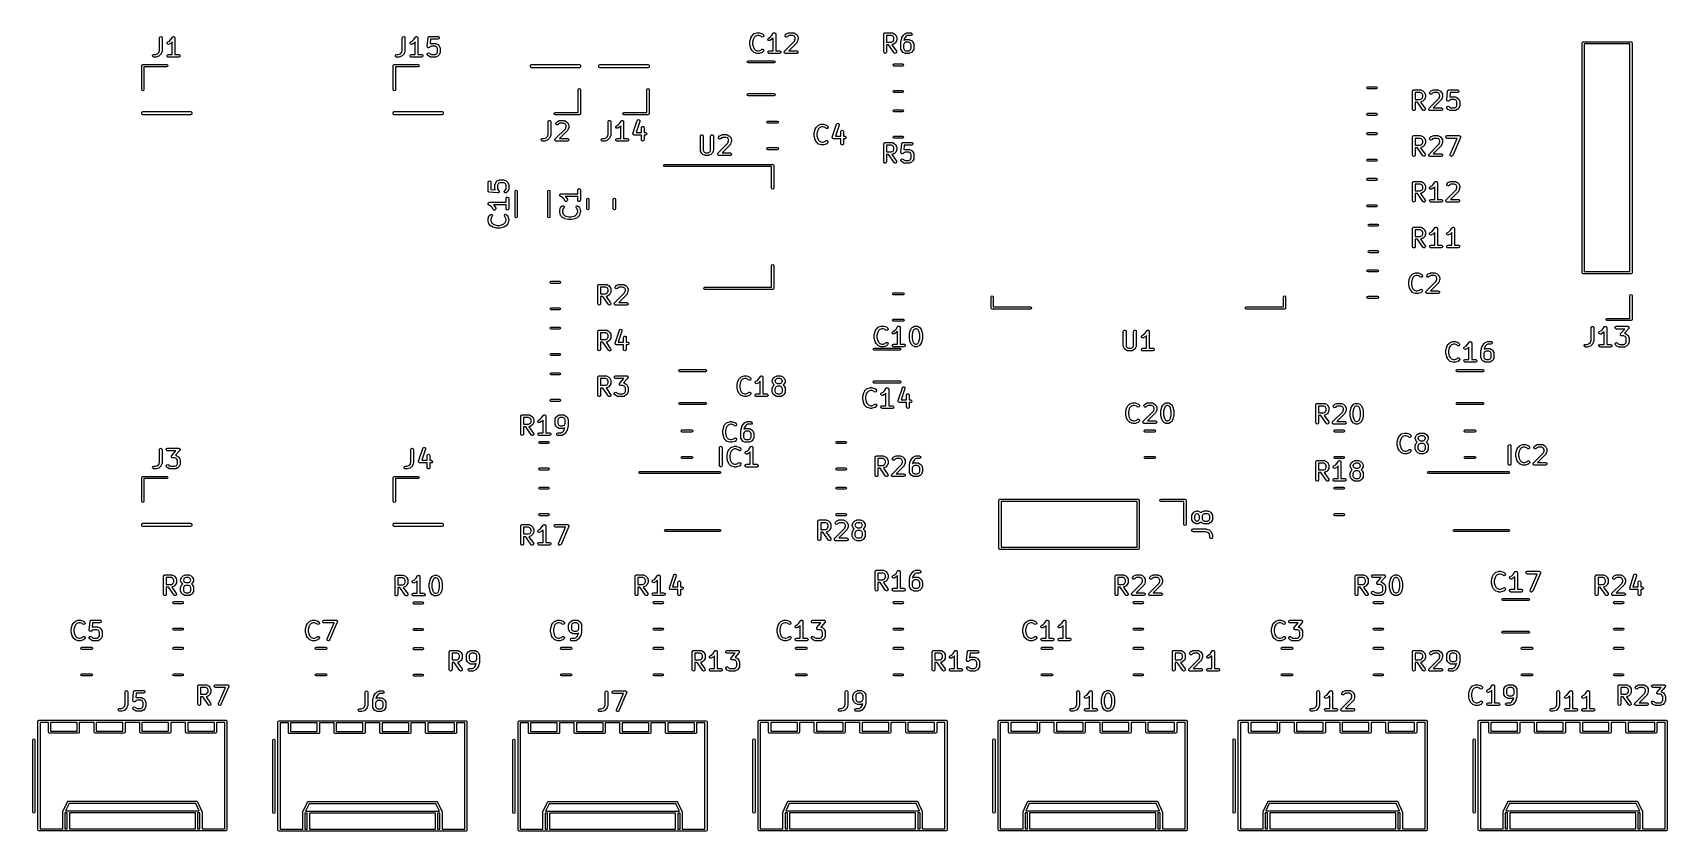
# Model space of a CAD drawing. Extents: x 2.91 to 6.48, y -5.12 to -3.38.
import ezdxf

# ---------------------------------------------------------------- set-up
doc = ezdxf.new("R2010")
doc.units = 0
doc.header["$MEASUREMENT"] = 0
doc.layers.add('BLACK', color=7, linetype='CONTINUOUS')

msp = doc.modelspace()

# ---------------------------------------------------------------- linework, layer by layer
at = {"layer": 'BLACK', "linetype": 'CONTINUOUS'}
for p, q in [((3.18392, -3.38671), (3.1841, -3.3857)), ((3.18392, -3.41435), (3.18392, -3.38671)), ((3.1841, -3.3857), (3.1854, -3.38415)), ((3.1854, -3.38415), (3.18739, -3.3838)), ((3.18739, -3.3838), (3.18914, -3.38481)), ((3.18914, -3.38481), (3.18983, -3.38671)), ((3.18983, -3.38671), (3.18983, -3.41483)), ((3.20104, -3.39678), (3.20243, -3.39532)), ((3.20243, -3.39532), (3.20575, -3.39365)), ((3.20575, -3.39365), (3.20895, -3.39045)), ((3.20895, -3.39045), (3.21254, -3.38507)), ((3.21205, -3.39571), (3.20959, -3.39817)), ((3.21205, -3.42313), (3.21205, -3.39571)), ((3.21254, -3.38507), (3.21325, -3.38433)), ((3.21325, -3.38433), (3.21341, -3.38428)), ((3.21341, -3.38428), (3.21352, -3.38415)), ((3.21352, -3.38415), (3.21437, -3.384)), ((3.21437, -3.384), (3.21519, -3.38376)), ((3.21519, -3.38376), (3.21534, -3.38383)), ((3.21534, -3.38383), (3.21551, -3.3838)), ((3.21551, -3.3838), (3.21625, -3.38423)), ((3.21625, -3.38423), (3.21704, -3.38457)), ((3.21704, -3.38457), (3.21711, -3.38472)), ((3.21711, -3.38472), (3.21726, -3.38481)), ((3.21726, -3.38481), (3.21755, -3.38561)), ((3.21755, -3.38561), (3.21793, -3.38638)), ((3.21793, -3.38638), (3.21789, -3.38655)), ((3.21789, -3.38655), (3.21795, -3.38671)), ((3.21795, -3.38671), (3.21795, -3.42313)), ((3.71518, -3.38671), (3.71535, -3.3857)), ((3.71518, -3.41435), (3.71518, -3.38671)), ((3.71535, -3.3857), (3.71665, -3.38415)), ((3.71665, -3.38415), (3.71864, -3.3838)), ((3.71864, -3.3838), (3.72039, -3.38481)), ((3.72039, -3.38481), (3.72108, -3.38671)), ((3.72108, -3.38671), (3.72108, -3.41483)), ((3.73229, -3.39678), (3.73368, -3.39532)), ((3.73368, -3.39532), (3.737, -3.39365)), ((3.737, -3.39365), (3.74021, -3.39045)), ((3.74021, -3.39045), (3.74379, -3.38507)), ((3.7433, -3.39571), (3.74084, -3.39817)), ((3.7433, -3.42313), (3.7433, -3.39571)), ((3.74379, -3.38507), (3.7445, -3.38433)), ((3.7445, -3.38433), (3.74466, -3.38428)), ((3.74466, -3.38428), (3.74477, -3.38415)), ((3.74477, -3.38415), (3.74562, -3.384)), ((3.74562, -3.384), (3.74644, -3.38376)), ((3.74644, -3.38376), (3.7466, -3.38383)), ((3.7466, -3.38383), (3.74676, -3.3838)), ((3.74676, -3.3838), (3.74751, -3.38423)), ((3.74751, -3.38423), (3.74829, -3.38457)), ((3.74829, -3.38457), (3.74837, -3.38472)), ((3.74837, -3.38472), (3.74851, -3.38481)), ((3.74851, -3.38481), (3.74881, -3.38561)), ((3.74881, -3.38561), (3.74919, -3.38638)), ((3.74919, -3.38638), (3.74915, -3.38655)), ((3.74915, -3.38655), (3.7492, -3.38671)), ((3.7492, -3.38671), (3.7492, -3.42313)), ((3.76956, -3.40516), (3.77143, -3.38641)), ((3.77143, -3.38641), (3.77148, -3.38626)), ((3.77146, -3.3862), (3.77153, -3.38609)), ((3.77148, -3.38626), (3.77146, -3.3862)), ((3.77153, -3.38609), (3.77171, -3.38543)), ((3.77171, -3.38543), (3.77216, -3.38499)), ((3.77216, -3.38499), (3.77247, -3.38445)), ((3.77247, -3.38445), (3.77286, -3.3843)), ((3.77286, -3.3843), (3.77316, -3.38402)), ((3.77316, -3.38402), (3.77378, -3.38397)), ((3.77378, -3.38397), (3.77437, -3.38376)), ((3.77437, -3.38376), (3.79312, -3.38376)), ((3.77704, -3.38966), (3.77607, -3.39943)), ((3.79312, -3.38966), (3.77704, -3.38966)), ((3.79312, -3.38376), (3.79413, -3.38393)), ((3.79502, -3.38897), (3.79312, -3.38966)), ((3.79413, -3.38393), (3.79568, -3.38523)), ((3.79603, -3.38722), (3.79502, -3.38897)), ((3.79568, -3.38523), (3.79603, -3.38722)), ((4.47537, -3.39531), (4.47547, -3.39473)), ((4.47537, -3.40094), (4.47537, -3.39531)), ((4.47546, -3.3946), (4.47733, -3.3871)), ((4.47547, -3.39473), (4.47546, -3.3946)), ((4.47733, -3.3871), (4.47754, -3.38663)), ((4.47754, -3.38663), (4.47755, -3.38649)), ((4.47755, -3.38649), (4.47943, -3.38274)), ((4.47943, -3.38274), (4.47996, -3.38203)), ((4.47996, -3.38203), (4.47998, -3.38198)), ((4.47998, -3.38198), (4.48373, -3.37823)), ((4.48298, -3.38884), (4.48127, -3.39568)), ((4.48127, -3.39568), (4.48127, -3.40057)), ((4.4845, -3.38581), (4.48298, -3.38884)), ((4.48373, -3.37823), (4.48457, -3.37764)), ((4.48741, -3.3829), (4.4845, -3.38581)), ((4.48457, -3.37764), (4.48475, -3.37762)), ((4.48475, -3.37762), (4.48489, -3.37751)), ((4.48489, -3.37751), (4.49051, -3.37564)), ((4.49192, -3.38139), (4.48741, -3.3829)), ((4.49051, -3.37564), (4.49138, -3.37551)), ((4.49138, -3.37551), (4.49144, -3.37549)), ((4.49144, -3.37549), (4.49519, -3.37549)), ((4.49471, -3.38139), (4.49192, -3.38139)), ((4.49922, -3.3829), (4.49471, -3.38139)), ((4.49519, -3.37549), (4.49606, -3.37564)), ((4.49606, -3.37564), (4.49613, -3.37564)), ((4.49613, -3.37564), (4.50175, -3.37751)), ((4.5006, -3.38428), (4.49922, -3.3829)), ((4.50244, -3.38513), (4.5006, -3.38428)), ((4.50175, -3.37751), (4.50265, -3.378)), ((4.50439, -3.38461), (4.50244, -3.38513)), ((4.50265, -3.378), (4.50275, -3.37815)), ((4.50275, -3.37815), (4.50291, -3.37823)), ((4.50291, -3.37823), (4.50478, -3.3801)), ((4.50554, -3.38295), (4.50439, -3.38461)), ((4.50478, -3.3801), (4.50537, -3.38094)), ((4.50537, -3.38094), (4.50554, -3.38295)), ((4.51486, -3.39053), (4.51498, -3.38851)), ((4.51606, -3.39215), (4.51486, -3.39053)), ((4.51498, -3.38851), (4.51637, -3.38705)), ((4.51803, -3.39262), (4.51606, -3.39215)), ((4.51637, -3.38705), (4.51969, -3.38539)), ((4.51901, -3.39233), (4.51803, -3.39262)), ((4.52276, -3.39046), (4.51901, -3.39233)), ((4.51969, -3.38539), (4.5229, -3.38218)), ((4.52281, -3.39041), (4.52276, -3.39046)), ((4.52353, -3.3899), (4.52281, -3.39041)), ((4.5229, -3.38218), (4.52648, -3.3768)), ((4.52599, -3.38744), (4.52353, -3.3899)), ((4.52599, -3.41486), (4.52599, -3.38744)), ((4.52648, -3.3768), (4.52719, -3.37606)), ((4.52719, -3.37606), (4.52735, -3.37601)), ((4.52735, -3.37601), (4.52746, -3.37588)), ((4.52746, -3.37588), (4.52831, -3.37573)), ((4.52831, -3.37573), (4.52913, -3.37549)), ((4.52913, -3.37549), (4.52928, -3.37556)), ((4.52928, -3.37556), (4.52945, -3.37553)), ((4.52945, -3.37553), (4.53019, -3.37596)), ((4.53019, -3.37596), (4.53098, -3.37631)), ((4.53098, -3.37631), (4.53105, -3.37646)), ((4.53105, -3.37646), (4.5312, -3.37654)), ((4.5312, -3.37654), (4.53149, -3.37735)), ((4.53149, -3.37735), (4.53187, -3.37812)), ((4.53187, -3.37812), (4.53183, -3.37828)), ((4.53183, -3.37828), (4.53189, -3.37844)), ((4.53189, -3.37844), (4.53189, -3.41486)), ((4.55122, -3.41572), (4.57323, -3.39372)), ((4.55224, -3.38193), (4.5531, -3.3801)), ((4.55277, -3.38388), (4.55224, -3.38193)), ((4.55442, -3.38504), (4.55277, -3.38388)), ((4.5531, -3.3801), (4.55497, -3.37823)), ((4.55643, -3.38487), (4.55442, -3.38504)), ((4.55497, -3.37823), (4.5557, -3.37772)), ((4.5557, -3.37772), (4.55574, -3.37767)), ((4.55574, -3.37767), (4.55949, -3.3758)), ((4.55727, -3.38428), (4.55643, -3.38487)), ((4.55881, -3.38274), (4.55727, -3.38428)), ((4.56151, -3.38139), (4.55881, -3.38274)), ((4.55949, -3.3758), (4.56047, -3.37551)), ((4.56047, -3.37551), (4.56064, -3.37555)), ((4.56064, -3.37555), (4.56081, -3.37549)), ((4.56081, -3.37549), (4.57018, -3.37549)), ((4.56949, -3.38139), (4.56151, -3.38139)), ((4.57218, -3.38274), (4.56949, -3.38139)), ((4.57018, -3.37549), (4.57119, -3.37567)), ((4.57119, -3.37567), (4.57133, -3.37578)), ((4.57133, -3.37578), (4.5715, -3.3758)), ((4.5715, -3.3758), (4.57525, -3.37767)), ((4.57338, -3.38394), (4.57218, -3.38274)), ((4.57323, -3.39372), (4.57473, -3.38921)), ((4.57473, -3.38664), (4.57338, -3.38394)), ((4.57473, -3.38921), (4.57473, -3.38664)), ((4.57525, -3.37767), (4.57596, -3.3782)), ((4.57596, -3.3782), (4.57602, -3.37823)), ((4.57602, -3.37823), (4.5779, -3.3801)), ((4.5779, -3.3801), (4.5784, -3.38082)), ((4.5784, -3.38082), (4.57845, -3.38087)), ((4.57845, -3.38087), (4.58032, -3.38462)), ((4.58048, -3.39062), (4.57861, -3.39625)), ((4.58032, -3.38462), (4.58062, -3.3856)), ((4.58064, -3.38969), (4.58048, -3.39056)), ((4.58048, -3.39056), (4.58048, -3.39062)), ((4.58062, -3.3856), (4.58058, -3.38577)), ((4.58058, -3.38577), (4.58064, -3.38594)), ((4.58064, -3.38594), (4.58064, -3.38969)), ((4.76799, -3.37844), (4.76806, -3.37806)), ((4.76799, -3.41781), (4.76799, -3.37844)), ((4.76803, -3.37793), (4.7681, -3.37781)), ((4.76806, -3.37806), (4.76803, -3.37793)), ((4.7681, -3.37781), (4.76817, -3.37743)), ((4.76817, -3.37743), (4.76866, -3.37684)), ((4.76866, -3.37684), (4.76904, -3.37618)), ((4.76904, -3.37618), (4.76929, -3.37609)), ((4.76929, -3.37609), (4.76946, -3.37588)), ((4.76946, -3.37588), (4.77022, -3.37575)), ((4.77022, -3.37575), (4.77094, -3.37549)), ((4.77094, -3.37549), (4.78594, -3.37549)), ((4.77389, -3.38139), (4.77389, -3.39611)), ((4.78524, -3.38139), (4.77389, -3.38139)), ((4.78794, -3.38274), (4.78524, -3.38139)), ((4.78524, -3.39611), (4.78794, -3.39476)), ((4.78594, -3.37549), (4.78695, -3.37567)), ((4.78695, -3.37567), (4.78708, -3.37578)), ((4.78708, -3.37578), (4.78726, -3.3758)), ((4.78726, -3.3758), (4.79101, -3.37767)), ((4.78914, -3.38394), (4.78794, -3.38274)), ((4.78794, -3.39476), (4.78914, -3.39356)), ((4.79049, -3.38664), (4.78914, -3.38394)), ((4.78914, -3.39356), (4.79049, -3.39087)), ((4.79049, -3.39087), (4.79049, -3.38664)), ((4.79101, -3.37767), (4.79172, -3.3782)), ((4.79172, -3.3782), (4.79178, -3.37823)), ((4.79178, -3.37823), (4.79365, -3.3801)), ((4.79365, -3.3801), (4.79416, -3.38082)), ((4.79416, -3.38082), (4.7942, -3.38087)), ((4.7942, -3.38087), (4.79608, -3.38462)), ((4.79608, -3.39288), (4.7942, -3.39663)), ((4.79608, -3.38462), (4.79637, -3.3856)), ((4.7961, -3.39271), (4.79608, -3.39288)), ((4.79621, -3.39257), (4.7961, -3.39271)), ((4.79639, -3.39156), (4.79621, -3.39257)), ((4.79637, -3.3856), (4.79633, -3.38577)), ((4.79633, -3.38577), (4.79639, -3.38594)), ((4.79639, -3.38594), (4.79639, -3.39156)), ((4.80548, -3.39531), (4.80559, -3.39473)), ((4.80548, -3.41031), (4.80548, -3.39531)), ((4.80557, -3.3946), (4.80745, -3.3871)), ((4.80559, -3.39473), (4.80557, -3.3946)), ((4.80745, -3.3871), (4.80785, -3.38619)), ((4.80785, -3.38618), (4.8116, -3.38055)), ((4.80785, -3.38619), (4.80785, -3.38618)), ((4.8116, -3.38055), (4.81191, -3.38023)), ((4.81191, -3.38023), (4.81197, -3.3801)), ((4.81197, -3.3801), (4.81385, -3.37823)), ((4.81305, -3.38903), (4.81232, -3.39194)), ((4.81232, -3.39194), (4.81461, -3.3908)), ((4.81636, -3.38407), (4.81305, -3.38903)), ((4.81385, -3.37823), (4.81457, -3.37772)), ((4.81457, -3.37772), (4.81461, -3.37767)), ((4.81461, -3.37767), (4.81836, -3.3758)), ((4.81461, -3.3908), (4.8156, -3.3905)), ((4.8156, -3.3905), (4.81577, -3.39055)), ((4.81577, -3.39055), (4.81594, -3.39049)), ((4.81594, -3.39049), (4.82343, -3.39049)), ((4.81768, -3.38274), (4.81636, -3.38407)), ((4.82038, -3.38139), (4.81768, -3.38274)), ((4.81836, -3.3758), (4.81935, -3.37551)), ((4.81935, -3.37551), (4.81952, -3.37555)), ((4.81952, -3.37555), (4.81969, -3.37549)), ((4.81969, -3.37549), (4.82718, -3.37549)), ((4.82718, -3.38139), (4.82038, -3.38139)), ((4.82343, -3.39049), (4.82444, -3.39066)), ((4.82444, -3.39066), (4.82458, -3.39078)), ((4.82458, -3.39078), (4.82476, -3.3908)), ((4.82476, -3.3908), (4.8285, -3.39267)), ((4.82718, -3.37549), (4.82819, -3.37567)), ((4.82908, -3.3807), (4.82718, -3.38139)), ((4.82819, -3.37567), (4.82974, -3.37696)), ((4.8285, -3.39267), (4.82921, -3.3932)), ((4.83009, -3.37895), (4.82908, -3.3807)), ((4.82921, -3.3932), (4.82927, -3.39323)), ((4.82927, -3.39323), (4.83115, -3.3951)), ((4.82974, -3.37696), (4.83009, -3.37895)), ((4.83115, -3.3951), (4.83165, -3.39582)), ((4.83165, -3.39582), (4.8317, -3.39587)), ((4.8317, -3.39587), (4.83357, -3.39962)), ((6.29528, -3.39764), (6.29597, -3.39597)), ((6.29597, -3.39597), (6.29764, -3.39528)), ((6.29764, -3.39528), (6.40236, -3.39528)), ((6.40236, -3.39528), (6.40403, -3.39597)), ((6.40403, -3.39597), (6.40472, -3.39764)), ((3.16897, -3.42557), (3.16998, -3.42382)), ((3.16932, -3.42755), (3.16897, -3.42557)), ((3.17087, -3.42885), (3.16932, -3.42755)), ((3.16998, -3.42382), (3.17188, -3.42313)), ((3.17188, -3.42903), (3.17087, -3.42885)), ((3.17188, -3.42313), (3.17515, -3.42313)), ((3.17563, -3.42903), (3.17188, -3.42903)), ((3.17515, -3.42313), (3.17966, -3.42162)), ((3.17569, -3.42901), (3.17563, -3.42903)), ((3.17656, -3.42888), (3.17569, -3.42901)), ((3.18219, -3.427), (3.17656, -3.42888)), ((3.17966, -3.42162), (3.18242, -3.41886)), ((3.18232, -3.42689), (3.18219, -3.427)), ((3.1825, -3.42688), (3.18232, -3.42689)), ((3.18242, -3.41886), (3.18392, -3.41435)), ((3.18334, -3.42629), (3.1825, -3.42688)), ((3.18709, -3.42254), (3.18334, -3.42629)), ((3.18716, -3.42238), (3.18709, -3.42254)), ((3.18731, -3.42229), (3.18716, -3.42238)), ((3.1878, -3.42139), (3.18731, -3.42229)), ((3.18968, -3.41576), (3.1878, -3.42139)), ((3.18983, -3.41483), (3.18968, -3.4157)), ((3.18968, -3.4157), (3.18968, -3.41576)), ((3.20084, -3.42557), (3.20185, -3.42382)), ((3.20119, -3.42755), (3.20084, -3.42557)), ((3.20092, -3.3988), (3.20104, -3.39678)), ((3.20212, -3.40042), (3.20092, -3.3988)), ((3.20274, -3.42885), (3.20119, -3.42755)), ((3.20185, -3.42382), (3.20375, -3.42313)), ((3.20409, -3.40089), (3.20212, -3.40042)), ((3.20375, -3.42903), (3.20274, -3.42885)), ((3.20375, -3.42313), (3.21205, -3.42313)), ((3.22625, -3.42903), (3.20375, -3.42903)), ((3.20507, -3.4006), (3.20409, -3.40089)), ((3.20882, -3.39872), (3.20507, -3.4006)), ((3.20886, -3.39868), (3.20882, -3.39872)), ((3.20959, -3.39817), (3.20886, -3.39868)), ((3.21795, -3.42313), (3.22625, -3.42313)), ((3.22625, -3.42313), (3.22726, -3.4233)), ((3.22814, -3.42834), (3.22625, -3.42903)), ((3.22726, -3.4233), (3.2288, -3.4246)), ((3.22915, -3.42659), (3.22814, -3.42834)), ((3.2288, -3.4246), (3.22915, -3.42659)), ((3.70022, -3.42557), (3.70123, -3.42382)), ((3.70057, -3.42755), (3.70022, -3.42557)), ((3.70212, -3.42885), (3.70057, -3.42755)), ((3.70123, -3.42382), (3.70313, -3.42313)), ((3.70313, -3.42903), (3.70212, -3.42885)), ((3.70313, -3.42313), (3.7064, -3.42313)), ((3.70688, -3.42903), (3.70313, -3.42903)), ((3.7064, -3.42313), (3.71091, -3.42162)), ((3.70694, -3.42901), (3.70688, -3.42903)), ((3.70781, -3.42888), (3.70694, -3.42901)), ((3.71344, -3.427), (3.70781, -3.42888)), ((3.71091, -3.42162), (3.71367, -3.41886)), ((3.71358, -3.42689), (3.71344, -3.427)), ((3.71375, -3.42688), (3.71358, -3.42689)), ((3.71367, -3.41886), (3.71518, -3.41435)), ((3.71459, -3.42629), (3.71375, -3.42688)), ((3.71834, -3.42254), (3.71459, -3.42629)), ((3.71842, -3.42238), (3.71834, -3.42254)), ((3.71857, -3.42229), (3.71842, -3.42238)), ((3.71906, -3.42139), (3.71857, -3.42229)), ((3.72093, -3.41576), (3.71906, -3.42139)), ((3.72108, -3.41483), (3.72093, -3.4157)), ((3.72093, -3.4157), (3.72093, -3.41576)), ((3.73209, -3.42557), (3.7331, -3.42382)), ((3.73244, -3.42755), (3.73209, -3.42557)), ((3.73217, -3.3988), (3.73229, -3.39678)), ((3.73337, -3.40042), (3.73217, -3.3988)), ((3.73399, -3.42885), (3.73244, -3.42755)), ((3.7331, -3.42382), (3.735, -3.42313)), ((3.73534, -3.40089), (3.73337, -3.40042)), ((3.735, -3.42903), (3.73399, -3.42885)), ((3.735, -3.42313), (3.7433, -3.42313)), ((3.7575, -3.42903), (3.735, -3.42903)), ((3.73632, -3.4006), (3.73534, -3.40089)), ((3.74007, -3.39872), (3.73632, -3.4006)), ((3.74012, -3.39868), (3.74007, -3.39872)), ((3.74084, -3.39817), (3.74012, -3.39868)), ((3.7492, -3.42313), (3.7575, -3.42313)), ((3.7575, -3.42313), (3.75851, -3.4233)), ((3.7594, -3.42834), (3.7575, -3.42903)), ((3.75851, -3.4233), (3.76006, -3.4246)), ((3.76041, -3.42659), (3.7594, -3.42834)), ((3.76006, -3.4246), (3.76041, -3.42659)), ((3.76956, -3.40518), (3.76956, -3.40516)), ((3.76956, -3.4052), (3.76956, -3.40518)), ((3.76981, -3.40616), (3.76956, -3.4052)), ((3.76965, -3.42156), (3.7708, -3.41991)), ((3.76982, -3.42358), (3.76965, -3.42156)), ((3.77006, -3.40712), (3.76981, -3.40616)), ((3.77041, -3.42442), (3.76982, -3.42358)), ((3.77007, -3.40713), (3.77006, -3.40712)), ((3.77008, -3.40715), (3.77007, -3.40713)), ((3.77089, -3.40772), (3.77008, -3.40715)), ((3.77228, -3.42629), (3.77041, -3.42442)), ((3.7708, -3.41991), (3.77275, -3.41939)), ((3.7717, -3.4083), (3.77089, -3.40772)), ((3.77172, -3.4083), (3.7717, -3.4083)), ((3.77173, -3.40831), (3.77172, -3.4083)), ((3.77272, -3.40822), (3.77173, -3.40831)), ((3.77234, -3.42632), (3.77228, -3.42629)), ((3.77305, -3.42684), (3.77234, -3.42632)), ((3.77371, -3.40815), (3.77272, -3.40822)), ((3.77275, -3.41939), (3.77459, -3.42024)), ((3.7768, -3.42872), (3.77305, -3.42684)), ((3.77373, -3.40813), (3.77371, -3.40815)), ((3.77375, -3.40813), (3.77373, -3.40813)), ((3.77459, -3.40754), (3.77375, -3.40813)), ((3.77612, -3.40601), (3.77459, -3.40754)), ((3.77459, -3.42024), (3.77612, -3.42178)), ((3.77607, -3.39943), (3.7768, -3.39906)), ((3.77882, -3.40466), (3.77612, -3.40601)), ((3.77612, -3.42178), (3.77882, -3.42313)), ((3.7768, -3.39906), (3.77778, -3.39877)), ((3.77698, -3.42874), (3.7768, -3.42872)), ((3.77711, -3.42885), (3.77698, -3.42874)), ((3.77812, -3.42903), (3.77711, -3.42885)), ((3.77778, -3.39877), (3.77796, -3.39881)), ((3.77796, -3.39881), (3.77812, -3.39875)), ((3.77812, -3.39875), (3.7875, -3.39875)), ((3.7875, -3.42903), (3.77812, -3.42903)), ((3.7868, -3.40466), (3.77882, -3.40466)), ((3.77882, -3.42313), (3.7868, -3.42313)), ((3.7895, -3.40601), (3.7868, -3.40466)), ((3.7868, -3.42313), (3.7895, -3.42178)), ((3.7875, -3.39875), (3.78851, -3.39893)), ((3.78766, -3.42897), (3.7875, -3.42903)), ((3.78783, -3.42901), (3.78766, -3.42897)), ((3.78882, -3.42872), (3.78783, -3.42901)), ((3.78851, -3.39893), (3.78864, -3.39904)), ((3.78864, -3.39904), (3.78882, -3.39906)), ((3.78882, -3.39906), (3.79257, -3.40094)), ((3.79257, -3.42684), (3.78882, -3.42872)), ((3.79069, -3.4072), (3.7895, -3.40601)), ((3.7895, -3.42178), (3.79069, -3.42058)), ((3.79204, -3.4099), (3.79069, -3.4072)), ((3.79069, -3.42058), (3.79204, -3.41788)), ((3.79204, -3.41788), (3.79204, -3.4099)), ((3.79257, -3.40094), (3.79327, -3.40147)), ((3.79261, -3.4268), (3.79257, -3.42684)), ((3.79333, -3.42629), (3.79261, -3.4268)), ((3.79327, -3.40147), (3.79333, -3.40149)), ((3.79333, -3.40149), (3.79521, -3.40337)), ((3.79521, -3.42442), (3.79333, -3.42629)), ((3.79521, -3.40337), (3.79571, -3.40409)), ((3.79523, -3.42436), (3.79521, -3.42442)), ((3.79576, -3.42365), (3.79523, -3.42436)), ((3.79571, -3.40409), (3.79576, -3.40414)), ((3.79576, -3.40414), (3.79764, -3.40788)), ((3.79764, -3.4199), (3.79576, -3.42365)), ((3.79764, -3.40788), (3.79793, -3.40887)), ((3.79766, -3.41972), (3.79764, -3.4199)), ((3.79777, -3.41959), (3.79766, -3.41972)), ((3.79795, -3.41858), (3.79777, -3.41959)), ((3.79793, -3.40887), (3.79789, -3.40904)), ((3.79789, -3.40904), (3.79795, -3.40921)), ((3.79795, -3.40921), (3.79795, -3.41858)), ((4.47541, -3.40107), (4.47537, -3.40094)), ((4.47546, -3.40165), (4.47541, -3.40107)), ((4.47733, -3.40915), (4.47546, -3.40165)), ((4.47741, -3.40927), (4.47733, -3.40915)), ((4.47755, -3.40976), (4.47741, -3.40927)), ((4.47943, -3.41351), (4.47755, -3.40976)), ((4.47948, -3.41355), (4.47943, -3.41351)), ((4.47998, -3.41427), (4.47948, -3.41355)), ((4.48373, -3.41802), (4.47998, -3.41427)), ((4.48127, -3.40057), (4.48298, -3.40741)), ((4.48298, -3.40741), (4.4845, -3.41044)), ((4.48389, -3.4181), (4.48373, -3.41802)), ((4.48398, -3.41825), (4.48389, -3.4181)), ((4.48489, -3.41874), (4.48398, -3.41825)), ((4.4845, -3.41044), (4.48741, -3.41335)), ((4.49051, -3.42061), (4.48489, -3.41874)), ((4.48741, -3.41335), (4.49192, -3.41486)), ((4.49057, -3.42061), (4.49051, -3.42061)), ((4.49144, -3.42076), (4.49057, -3.42061)), ((4.49519, -3.42076), (4.49144, -3.42076)), ((4.49192, -3.41486), (4.49471, -3.41486)), ((4.49471, -3.41486), (4.49922, -3.41335)), ((4.49525, -3.42074), (4.49519, -3.42076)), ((4.49613, -3.42061), (4.49525, -3.42074)), ((4.50175, -3.41874), (4.49613, -3.42061)), ((4.49922, -3.41335), (4.5006, -3.41197)), ((4.5006, -3.41197), (4.50144, -3.41138)), ((4.50144, -3.41138), (4.50346, -3.41121)), ((4.50189, -3.41863), (4.50175, -3.41874)), ((4.50207, -3.41861), (4.50189, -3.41863)), ((4.50291, -3.41802), (4.50207, -3.41861)), ((4.50478, -3.41615), (4.50291, -3.41802)), ((4.50346, -3.41121), (4.50511, -3.41237)), ((4.50563, -3.41432), (4.50478, -3.41615)), ((4.50511, -3.41237), (4.50563, -3.41432)), ((4.51478, -3.4173), (4.51579, -3.41555)), ((4.51513, -3.41929), (4.51478, -3.4173)), ((4.51668, -3.42058), (4.51513, -3.41929)), ((4.51579, -3.41555), (4.51769, -3.41486)), ((4.51769, -3.42076), (4.51668, -3.42058)), ((4.51769, -3.41486), (4.52599, -3.41486)), ((4.54019, -3.42076), (4.51769, -3.42076)), ((4.53189, -3.41486), (4.54019, -3.41486)), ((4.54019, -3.41486), (4.5412, -3.41504)), ((4.54209, -3.42007), (4.54019, -3.42076)), ((4.5412, -3.41504), (4.54275, -3.41633)), ((4.5431, -3.41832), (4.54209, -3.42007)), ((4.54275, -3.41633), (4.5431, -3.41832)), ((4.55037, -3.41755), (4.55043, -3.41743)), ((4.5506, -3.41841), (4.55037, -3.41755)), ((4.5504, -3.4173), (4.55085, -3.41653)), ((4.55043, -3.41743), (4.5504, -3.4173)), ((4.55075, -3.41929), (4.5506, -3.41841)), ((4.55086, -3.41937), (4.55075, -3.41929)), ((4.55085, -3.41653), (4.55122, -3.41572)), ((4.55089, -3.4195), (4.55086, -3.41937)), ((4.55162, -3.42001), (4.55089, -3.4195)), ((4.5523, -3.42058), (4.55162, -3.42001)), ((4.55248, -3.42062), (4.5523, -3.42058)), ((4.55255, -3.42066), (4.55248, -3.42062)), ((4.55268, -3.42065), (4.55255, -3.42066)), ((4.55331, -3.42076), (4.55268, -3.42065)), ((4.57768, -3.42076), (4.55331, -3.42076)), ((4.5779, -3.3974), (4.56044, -3.41486)), ((4.56044, -3.41486), (4.57768, -3.41486)), ((4.57768, -3.41486), (4.57869, -3.41504)), ((4.57958, -3.42007), (4.57768, -3.42076)), ((4.57797, -3.39724), (4.5779, -3.3974)), ((4.57812, -3.39715), (4.57797, -3.39724)), ((4.57861, -3.39625), (4.57812, -3.39715)), ((4.57869, -3.41504), (4.58024, -3.41633)), ((4.58059, -3.41832), (4.57958, -3.42007)), ((4.58024, -3.41633), (4.58059, -3.41832)), ((4.76868, -3.41971), (4.76799, -3.41781)), ((4.77043, -3.42072), (4.76868, -3.41971)), ((4.77242, -3.42037), (4.77043, -3.42072)), ((4.77372, -3.41882), (4.77242, -3.42037)), ((4.77389, -3.41781), (4.77372, -3.41882)), ((4.77389, -3.39611), (4.78524, -3.39611)), ((4.77878, -3.40202), (4.77389, -3.40202)), ((4.77389, -3.40202), (4.77389, -3.41781)), ((4.79102, -3.4195), (4.77878, -3.40202)), ((4.78611, -3.40195), (4.78598, -3.402)), ((4.78598, -3.402), (4.79586, -3.41612)), ((4.78628, -3.402), (4.78611, -3.40195)), ((4.78726, -3.4017), (4.78628, -3.402)), ((4.79101, -3.39983), (4.78726, -3.4017)), ((4.79105, -3.39978), (4.79101, -3.39983)), ((4.79267, -3.42066), (4.79102, -3.4195)), ((4.79178, -3.39928), (4.79105, -3.39978)), ((4.79365, -3.3974), (4.79178, -3.39928)), ((4.79469, -3.42049), (4.79267, -3.42066)), ((4.79368, -3.39734), (4.79365, -3.3974)), ((4.7942, -3.39663), (4.79368, -3.39734)), ((4.79611, -3.41906), (4.79469, -3.42049)), ((4.79586, -3.41612), (4.79629, -3.41705)), ((4.79629, -3.41705), (4.79611, -3.41906)), ((4.80554, -3.41048), (4.80548, -3.41031)), ((4.8055, -3.41065), (4.80554, -3.41048)), ((4.8058, -3.41163), (4.8055, -3.41065)), ((4.80767, -3.41538), (4.8058, -3.41163)), ((4.80772, -3.41543), (4.80767, -3.41538)), ((4.80822, -3.41615), (4.80772, -3.41543)), ((4.8101, -3.41802), (4.80822, -3.41615)), ((4.81016, -3.41805), (4.8101, -3.41802)), ((4.81087, -3.41858), (4.81016, -3.41805)), ((4.81461, -3.42045), (4.81087, -3.41858)), ((4.81274, -3.39894), (4.81139, -3.40163)), ((4.81139, -3.40163), (4.81139, -3.40961)), ((4.81139, -3.40961), (4.81274, -3.41231)), ((4.81394, -3.39774), (4.81274, -3.39894)), ((4.81274, -3.41231), (4.81394, -3.41351)), ((4.81663, -3.39639), (4.81394, -3.39774)), ((4.81394, -3.41351), (4.81663, -3.41486)), ((4.81479, -3.42047), (4.81461, -3.42045)), ((4.81493, -3.42058), (4.81479, -3.42047)), ((4.81594, -3.42076), (4.81493, -3.42058)), ((4.82343, -3.42076), (4.81594, -3.42076)), ((4.82274, -3.39639), (4.81663, -3.39639)), ((4.81663, -3.41486), (4.82274, -3.41486)), ((4.82543, -3.39774), (4.82274, -3.39639)), ((4.82274, -3.41486), (4.82543, -3.41351)), ((4.8236, -3.4207), (4.82343, -3.42076)), ((4.82377, -3.42074), (4.8236, -3.4207)), ((4.82476, -3.42045), (4.82377, -3.42074)), ((4.8285, -3.41858), (4.82476, -3.42045)), ((4.82663, -3.39894), (4.82543, -3.39774)), ((4.82543, -3.41351), (4.82663, -3.41231)), ((4.82798, -3.40163), (4.82663, -3.39894)), ((4.82663, -3.41231), (4.82798, -3.40961)), ((4.82798, -3.40961), (4.82798, -3.40163)), ((4.82855, -3.41853), (4.8285, -3.41858)), ((4.82927, -3.41802), (4.82855, -3.41853)), ((4.83115, -3.41615), (4.82927, -3.41802)), ((4.83117, -3.41609), (4.83115, -3.41615)), ((4.8317, -3.41538), (4.83117, -3.41609)), ((4.83357, -3.41163), (4.8317, -3.41538)), ((4.83357, -3.39962), (4.83387, -3.4006)), ((4.83359, -3.41146), (4.83357, -3.41163)), ((4.83371, -3.41132), (4.83359, -3.41146)), ((4.83389, -3.41031), (4.83371, -3.41132)), ((4.83387, -3.4006), (4.83383, -3.40077)), ((4.83383, -3.40077), (4.83389, -3.40094)), ((4.83389, -3.40094), (4.83389, -3.41031)), ((6.29528, -3.9), (6.29528, -3.39764)), ((6.3, -3.4), (6.3, -3.89764)), ((6.4, -3.4), (6.3, -3.4)), ((6.4, -3.89764), (6.4, -3.4)), ((6.40472, -3.39764), (6.40472, -3.9)), ((3.14528, -3.44764), (3.14597, -3.44597)), ((3.14528, -3.5), (3.14528, -3.44764)), ((3.14597, -3.44597), (3.14764, -3.44528)), ((3.14764, -3.44528), (3.2, -3.44528)), ((3.2, -3.45), (3.15, -3.45)), ((3.15, -3.45), (3.15, -3.5)), ((3.2, -3.44528), (3.20167, -3.44597)), ((3.20167, -3.44931), (3.2, -3.45)), ((3.20167, -3.44597), (3.20236, -3.44764)), ((3.20236, -3.44764), (3.20167, -3.44931)), ((3.69528, -3.44764), (3.69597, -3.44597)), ((3.69528, -3.5), (3.69528, -3.44764)), ((3.69597, -3.44597), (3.69764, -3.44528)), ((3.69764, -3.44528), (3.75, -3.44528)), ((3.75, -3.45), (3.7, -3.45)), ((3.7, -3.45), (3.7, -3.5)), ((3.75, -3.44528), (3.75167, -3.44597)), ((3.75167, -3.44931), (3.75, -3.45)), ((3.75167, -3.44597), (3.75236, -3.44764)), ((3.75236, -3.44764), (3.75167, -3.44931)), ((3.99528, -3.44764), (3.99597, -3.44597)), ((3.99528, -3.45), (3.99528, -3.44764)), ((3.99597, -3.45167), (3.99528, -3.45)), ((3.99597, -3.44597), (3.99764, -3.44528)), ((3.99764, -3.45236), (3.99597, -3.45167)), ((3.99764, -3.44528), (4.10236, -3.44528)), ((4.10236, -3.45236), (3.99764, -3.45236)), ((4.10236, -3.44528), (4.10403, -3.44597)), ((4.10403, -3.45167), (4.10236, -3.45236)), ((4.10403, -3.44597), (4.10472, -3.44764)), ((4.10472, -3.45), (4.10403, -3.45167)), ((4.10472, -3.44764), (4.10472, -3.45)), ((4.14528, -3.44764), (4.14597, -3.44597)), ((4.14528, -3.45), (4.14528, -3.44764)), ((4.14597, -3.45167), (4.14528, -3.45)), ((4.14597, -3.44597), (4.14764, -3.44528)), ((4.14764, -3.45236), (4.14597, -3.45167)), ((4.14764, -3.44528), (4.25236, -3.44528)), ((4.25236, -3.45236), (4.14764, -3.45236)), ((4.25236, -3.44528), (4.25403, -3.44597)), ((4.25403, -3.45167), (4.25236, -3.45236)), ((4.25403, -3.44597), (4.25472, -3.44764)), ((4.25472, -3.45), (4.25403, -3.45167)), ((4.25472, -3.44764), (4.25472, -3.45)), ((4.46964, -3.43917), (4.47033, -3.4375)), ((4.47033, -3.44084), (4.46964, -3.43917)), ((4.47033, -3.4375), (4.472, -3.43681)), ((4.472, -3.44154), (4.47033, -3.44084)), ((4.472, -3.43681), (4.528, -3.43681)), ((4.528, -3.44154), (4.472, -3.44154)), ((4.528, -3.43681), (4.52967, -3.4375)), ((4.52967, -3.44084), (4.528, -3.44154)), ((4.52967, -3.4375), (4.53036, -3.43917)), ((4.53036, -3.43917), (4.52967, -3.44084)), ((4.7887, -3.44606), (4.78939, -3.44439)), ((4.78939, -3.44773), (4.7887, -3.44606)), ((4.78939, -3.44439), (4.79106, -3.4437)), ((4.79106, -3.44843), (4.78939, -3.44773)), ((4.79106, -3.4437), (4.80894, -3.4437)), ((4.80894, -3.44843), (4.79106, -3.44843)), ((4.80894, -3.4437), (4.81061, -3.44439)), ((4.81061, -3.44773), (4.80894, -3.44843)), ((4.81061, -3.44439), (4.8113, -3.44606)), ((4.8113, -3.44606), (4.81061, -3.44773)), ((3.14597, -3.50167), (3.14528, -3.5)), ((3.14764, -3.50236), (3.14597, -3.50167)), ((3.14931, -3.50167), (3.14764, -3.50236)), ((3.15, -3.5), (3.14931, -3.50167)), ((3.69597, -3.50167), (3.69528, -3.5)), ((3.69764, -3.50236), (3.69597, -3.50167)), ((3.69931, -3.50167), (3.69764, -3.50236)), ((3.7, -3.5), (3.69931, -3.50167)), ((4.1, -3.5), (4.10069, -3.49833)), ((4.1, -3.55), (4.1, -3.5)), ((4.10069, -3.49833), (4.10236, -3.49764)), ((4.10236, -3.49764), (4.10403, -3.49833)), ((4.10403, -3.49833), (4.10472, -3.5)), ((4.10472, -3.5), (4.10472, -3.55236)), ((4.25, -3.5), (4.25069, -3.49833)), ((4.25, -3.55), (4.25, -3.5)), ((4.25069, -3.49833), (4.25236, -3.49764)), ((4.25236, -3.49764), (4.25403, -3.49833)), ((4.25403, -3.49833), (4.25472, -3.5)), ((4.25472, -3.5), (4.25472, -3.55236)), ((4.7887, -3.50394), (4.78939, -3.50227)), ((4.78939, -3.50227), (4.79106, -3.50157)), ((4.79106, -3.50157), (4.80894, -3.50157)), ((4.80894, -3.50157), (4.81061, -3.50227)), ((4.81061, -3.50227), (4.8113, -3.50394)), ((5.82462, -3.49606), (5.82532, -3.49439)), ((5.82532, -3.49773), (5.82462, -3.49606)), ((5.82532, -3.49439), (5.82699, -3.4937)), ((5.82699, -3.49843), (5.82532, -3.49773)), ((5.82699, -3.4937), (5.84486, -3.4937)), ((5.84486, -3.49843), (5.82699, -3.49843)), ((5.84486, -3.4937), (5.84654, -3.49439)), ((5.84654, -3.49773), (5.84486, -3.49843)), ((5.84654, -3.49439), (5.84723, -3.49606)), ((5.84723, -3.49606), (5.84654, -3.49773)), ((5.92424, -3.50344), (5.92431, -3.50306)), ((5.92429, -3.50293), (5.92435, -3.50281)), ((5.92431, -3.50306), (5.92429, -3.50293)), ((5.92435, -3.50281), (5.92442, -3.50243)), ((5.92442, -3.50243), (5.92491, -3.50184)), ((5.92491, -3.50184), (5.9253, -3.50118)), ((5.9253, -3.50118), (5.92555, -3.50109)), ((5.92555, -3.50109), (5.92572, -3.50088)), ((5.92572, -3.50088), (5.92647, -3.50075)), ((5.92647, -3.50075), (5.92719, -3.50049)), ((5.92719, -3.50049), (5.94219, -3.50049)), ((5.94219, -3.50049), (5.9432, -3.50067)), ((5.9432, -3.50067), (5.94334, -3.50078)), ((5.94334, -3.50078), (5.94351, -3.5008)), ((5.94351, -3.5008), (5.94726, -3.50267)), ((5.94726, -3.50267), (5.94797, -3.5032)), ((5.94797, -3.5032), (5.94803, -3.50323)), ((5.94803, -3.50323), (5.9499, -3.5051)), ((5.9626, -3.5051), (5.96448, -3.50323)), ((5.96448, -3.50323), (5.9652, -3.50272)), ((5.9652, -3.50272), (5.96524, -3.50267)), ((5.96524, -3.50267), (5.96899, -3.5008)), ((5.96899, -3.5008), (5.96998, -3.50051)), ((5.96998, -3.50051), (5.97015, -3.50055)), ((5.97015, -3.50055), (5.97031, -3.50049)), ((5.97031, -3.50049), (5.97969, -3.50049)), ((5.97969, -3.50049), (5.9807, -3.50067)), ((5.9807, -3.50067), (5.98083, -3.50078)), ((5.98083, -3.50078), (5.98101, -3.5008)), ((5.98101, -3.5008), (5.98476, -3.50267)), ((5.98476, -3.50267), (5.98547, -3.5032)), ((5.98547, -3.5032), (5.98552, -3.50323)), ((5.98552, -3.50323), (5.9874, -3.5051)), ((5.99925, -3.52189), (6.00112, -3.50315)), ((6.00112, -3.50315), (6.00116, -3.503)), ((6.00115, -3.50293), (6.00121, -3.50282)), ((6.00116, -3.503), (6.00115, -3.50293)), ((6.00121, -3.50282), (6.0014, -3.50216)), ((6.0014, -3.50216), (6.00185, -3.50172)), ((6.00185, -3.50172), (6.00216, -3.50118)), ((6.00216, -3.50118), (6.00255, -3.50104)), ((6.00255, -3.50104), (6.00284, -3.50075)), ((6.00284, -3.50075), (6.00347, -3.5007)), ((6.00347, -3.5007), (6.00406, -3.50049)), ((6.00406, -3.50049), (6.02281, -3.50049)), ((6.02281, -3.50049), (6.02382, -3.50067)), ((6.02382, -3.50067), (6.02536, -3.50196)), ((6.02536, -3.50196), (6.02571, -3.50395)), ((4.46964, -3.51083), (4.47033, -3.50916)), ((4.47033, -3.5125), (4.46964, -3.51083)), ((4.47033, -3.50916), (4.472, -3.50846)), ((4.472, -3.51319), (4.47033, -3.5125)), ((4.472, -3.50846), (4.528, -3.50846)), ((4.528, -3.51319), (4.472, -3.51319)), ((4.528, -3.50846), (4.52967, -3.50916)), ((4.52967, -3.5125), (4.528, -3.51319)), ((4.52967, -3.50916), (4.53036, -3.51083)), ((4.53036, -3.51083), (4.52967, -3.5125)), ((4.78939, -3.50561), (4.7887, -3.50394)), ((4.79106, -3.5063), (4.78939, -3.50561)), ((4.80894, -3.5063), (4.79106, -3.5063)), ((4.81061, -3.50561), (4.80894, -3.5063)), ((4.8113, -3.50394), (4.81061, -3.50561)), ((5.92424, -3.54281), (5.92424, -3.50344)), ((5.93015, -3.50639), (5.93015, -3.52111)), ((5.94149, -3.50639), (5.93015, -3.50639)), ((5.93015, -3.52111), (5.94149, -3.52111)), ((5.93503, -3.52702), (5.93015, -3.52702)), ((5.93015, -3.52702), (5.93015, -3.54281)), ((5.94727, -3.5445), (5.93503, -3.52702)), ((5.94419, -3.50774), (5.94149, -3.50639)), ((5.94149, -3.52111), (5.94419, -3.51976)), ((5.94236, -3.52695), (5.94223, -3.527)), ((5.94223, -3.527), (5.95211, -3.54112)), ((5.94253, -3.527), (5.94236, -3.52695)), ((5.94351, -3.5267), (5.94253, -3.527)), ((5.94726, -3.52483), (5.94351, -3.5267)), ((5.94539, -3.50894), (5.94419, -3.50774)), ((5.94419, -3.51976), (5.94539, -3.51856)), ((5.94674, -3.51164), (5.94539, -3.50894)), ((5.94539, -3.51856), (5.94674, -3.51587)), ((5.94674, -3.51587), (5.94674, -3.51164)), ((5.94731, -3.52478), (5.94726, -3.52483)), ((5.94803, -3.52428), (5.94731, -3.52478)), ((5.9499, -3.5224), (5.94803, -3.52428)), ((5.9499, -3.5051), (5.95041, -3.50582)), ((5.94993, -3.52234), (5.9499, -3.5224)), ((5.95046, -3.52163), (5.94993, -3.52234)), ((5.95041, -3.50582), (5.95046, -3.50587)), ((5.95046, -3.50587), (5.95233, -3.50962)), ((5.95233, -3.51788), (5.95046, -3.52163)), ((5.95233, -3.50962), (5.95262, -3.5106)), ((5.95235, -3.51771), (5.95233, -3.51788)), ((5.95247, -3.51757), (5.95235, -3.51771)), ((5.95264, -3.51656), (5.95247, -3.51757)), ((5.95262, -3.5106), (5.95258, -3.51077)), ((5.95258, -3.51077), (5.95264, -3.51094)), ((5.95264, -3.51094), (5.95264, -3.51656)), ((5.96073, -3.54072), (5.98273, -3.51872)), ((5.96175, -3.50693), (5.9626, -3.5051)), ((5.96227, -3.50888), (5.96175, -3.50693)), ((5.96392, -3.51004), (5.96227, -3.50888)), ((5.96594, -3.50987), (5.96392, -3.51004)), ((5.96678, -3.50928), (5.96594, -3.50987)), ((5.96831, -3.50774), (5.96678, -3.50928)), ((5.97101, -3.50639), (5.96831, -3.50774)), ((5.9874, -3.5224), (5.96994, -3.53986)), ((5.97899, -3.50639), (5.97101, -3.50639)), ((5.98169, -3.50774), (5.97899, -3.50639)), ((5.98288, -3.50894), (5.98169, -3.50774)), ((5.98273, -3.51872), (5.98423, -3.51421)), ((5.98423, -3.51164), (5.98288, -3.50894)), ((5.98423, -3.51421), (5.98423, -3.51164)), ((5.9874, -3.5051), (5.98791, -3.50582)), ((5.98747, -3.52224), (5.9874, -3.5224)), ((5.98762, -3.52215), (5.98747, -3.52224)), ((5.98811, -3.52125), (5.98762, -3.52215)), ((5.98791, -3.50582), (5.98795, -3.50587)), ((5.98795, -3.50587), (5.98983, -3.50962)), ((5.98999, -3.51562), (5.98811, -3.52125)), ((5.98983, -3.50962), (5.99012, -3.5106)), ((5.99014, -3.51469), (5.98999, -3.51556)), ((5.98999, -3.51556), (5.98999, -3.51562)), ((5.99012, -3.5106), (5.99008, -3.51077)), ((5.99008, -3.51077), (5.99014, -3.51094)), ((5.99014, -3.51094), (5.99014, -3.51469)), ((5.99924, -3.52193), (5.99925, -3.52191)), ((5.9995, -3.52289), (5.99924, -3.52193)), ((5.99925, -3.52191), (5.99925, -3.52189)), ((5.99933, -3.5383), (6.00049, -3.53664)), ((5.99951, -3.54031), (5.99933, -3.5383)), ((5.99974, -3.52385), (5.9995, -3.52289)), ((5.99976, -3.52386), (5.99974, -3.52385)), ((5.99977, -3.52388), (5.99976, -3.52386)), ((6.00058, -3.52445), (5.99977, -3.52388)), ((6.00049, -3.53664), (6.00244, -3.53612)), ((6.00138, -3.52503), (6.00058, -3.52445)), ((6.0014, -3.52503), (6.00138, -3.52503)), ((6.00142, -3.52504), (6.0014, -3.52503)), ((6.00241, -3.52495), (6.00142, -3.52504)), ((6.0034, -3.52488), (6.00241, -3.52495)), ((6.00244, -3.53612), (6.00427, -3.53697)), ((6.00341, -3.52487), (6.0034, -3.52488)), ((6.00343, -3.52486), (6.00341, -3.52487)), ((6.00427, -3.52428), (6.00343, -3.52486)), ((6.00581, -3.52274), (6.00427, -3.52428)), ((6.00427, -3.53697), (6.00581, -3.53851)), ((6.00673, -3.50639), (6.00575, -3.51616)), ((6.00575, -3.51616), (6.00649, -3.5158)), ((6.00851, -3.52139), (6.00581, -3.52274)), ((6.00581, -3.53851), (6.00851, -3.53986)), ((6.00649, -3.5158), (6.00747, -3.5155)), ((6.02281, -3.50639), (6.00673, -3.50639)), ((6.00747, -3.5155), (6.00764, -3.51555)), ((6.00764, -3.51555), (6.00781, -3.51549)), ((6.00781, -3.51549), (6.01718, -3.51549)), ((6.01649, -3.52139), (6.00851, -3.52139)), ((6.01918, -3.52274), (6.01649, -3.52139)), ((6.01649, -3.53986), (6.01918, -3.53851)), ((6.01718, -3.51549), (6.01819, -3.51566)), ((6.01819, -3.51566), (6.01833, -3.51578)), ((6.01833, -3.51578), (6.0185, -3.5158)), ((6.0185, -3.5158), (6.02225, -3.51767)), ((6.02038, -3.52394), (6.01918, -3.52274)), ((6.01918, -3.53851), (6.02038, -3.53731)), ((6.02173, -3.52663), (6.02038, -3.52394)), ((6.02038, -3.53731), (6.02173, -3.53461)), ((6.02173, -3.53461), (6.02173, -3.52663)), ((6.02225, -3.51767), (6.02296, -3.5182)), ((6.0247, -3.5057), (6.02281, -3.50639)), ((6.02296, -3.5182), (6.02302, -3.51823)), ((6.02302, -3.51823), (6.02489, -3.5201)), ((6.02571, -3.50395), (6.0247, -3.5057)), ((6.02489, -3.5201), (6.0254, -3.52082)), ((6.0254, -3.52082), (6.02545, -3.52087)), ((6.02545, -3.52087), (6.02732, -3.52462)), ((6.02732, -3.53663), (6.02545, -3.54038)), ((6.02732, -3.52462), (6.02761, -3.5256)), ((6.02734, -3.53646), (6.02732, -3.53663)), ((6.02746, -3.53632), (6.02734, -3.53646)), ((6.02763, -3.53531), (6.02746, -3.53632)), ((6.02761, -3.5256), (6.02757, -3.52577)), ((6.02757, -3.52577), (6.02763, -3.52594)), ((6.02763, -3.52594), (6.02763, -3.53531)), ((3.14528, -3.55), (3.14597, -3.54833)), ((3.14528, -3.55236), (3.14528, -3.55)), ((3.14597, -3.55403), (3.14528, -3.55236)), ((3.14597, -3.54833), (3.14764, -3.54764)), ((3.14764, -3.55472), (3.14597, -3.55403)), ((3.14764, -3.54764), (3.25236, -3.54764)), ((3.25236, -3.55472), (3.14764, -3.55472)), ((3.25236, -3.54764), (3.25403, -3.54833)), ((3.25403, -3.55403), (3.25236, -3.55472)), ((3.25403, -3.54833), (3.25472, -3.55)), ((3.25472, -3.55236), (3.25403, -3.55403)), ((3.25472, -3.55), (3.25472, -3.55236)), ((3.69528, -3.55), (3.69597, -3.54833)), ((3.69528, -3.55236), (3.69528, -3.55)), ((3.69597, -3.55403), (3.69528, -3.55236)), ((3.69597, -3.54833), (3.69764, -3.54764)), ((3.69764, -3.55472), (3.69597, -3.55403)), ((3.69764, -3.54764), (3.80236, -3.54764)), ((3.80236, -3.55472), (3.69764, -3.55472)), ((3.80236, -3.54764), (3.80403, -3.54833)), ((3.80403, -3.55403), (3.80236, -3.55472)), ((3.80403, -3.54833), (3.80472, -3.55)), ((3.80472, -3.55236), (3.80403, -3.55403)), ((3.80472, -3.55), (3.80472, -3.55236)), ((4.03392, -3.57017), (4.0341, -3.56916)), ((4.03392, -3.59781), (4.03392, -3.57017)), ((4.0341, -3.56916), (4.0354, -3.56762)), ((4.0354, -3.56762), (4.03739, -3.56726)), ((4.03739, -3.56726), (4.03914, -3.56827)), ((4.03914, -3.56827), (4.03983, -3.57017)), ((4.03983, -3.57017), (4.03983, -3.59829)), ((4.04764, -3.55236), (4.04833, -3.55069)), ((4.04833, -3.55403), (4.04764, -3.55236)), ((4.04833, -3.55069), (4.05, -3.55)), ((4.05, -3.55472), (4.04833, -3.55403)), ((4.05, -3.55), (4.1, -3.55)), ((4.10236, -3.55472), (4.05, -3.55472)), ((4.05081, -3.57366), (4.05166, -3.57183)), ((4.05133, -3.57562), (4.05081, -3.57366)), ((4.05166, -3.57183), (4.05354, -3.56996)), ((4.05354, -3.56996), (4.05426, -3.56945)), ((4.05426, -3.56945), (4.0543, -3.56941)), ((4.0543, -3.56941), (4.05805, -3.56753)), ((4.05737, -3.57447), (4.05584, -3.57601)), ((4.06007, -3.57313), (4.05737, -3.57447)), ((4.05805, -3.56753), (4.05904, -3.56724)), ((4.05904, -3.56724), (4.05921, -3.56728)), ((4.05921, -3.56728), (4.05937, -3.56722)), ((4.05937, -3.56722), (4.06875, -3.56722)), ((4.06805, -3.57313), (4.06007, -3.57313)), ((4.07075, -3.57447), (4.06805, -3.57313)), ((4.06875, -3.56722), (4.06976, -3.5674)), ((4.06976, -3.5674), (4.06989, -3.56751)), ((4.06989, -3.56751), (4.07007, -3.56753)), ((4.07007, -3.56753), (4.07382, -3.56941)), ((4.07195, -3.57567), (4.07075, -3.57447)), ((4.07382, -3.56941), (4.07453, -3.56993)), ((4.07453, -3.56993), (4.07459, -3.56996)), ((4.07459, -3.56996), (4.07646, -3.57183)), ((4.07646, -3.57183), (4.07697, -3.57256)), ((4.07697, -3.57256), (4.07701, -3.5726)), ((4.07701, -3.5726), (4.07889, -3.57635)), ((4.10403, -3.55403), (4.10236, -3.55472)), ((4.10472, -3.55236), (4.10403, -3.55403)), ((4.16518, -3.57017), (4.16535, -3.56916)), ((4.16518, -3.59781), (4.16518, -3.57017)), ((4.16535, -3.56916), (4.16665, -3.56762)), ((4.16665, -3.56762), (4.16864, -3.56726)), ((4.16864, -3.56726), (4.17039, -3.56827)), ((4.17039, -3.56827), (4.17108, -3.57017)), ((4.17108, -3.57017), (4.17108, -3.59829)), ((4.187, -3.57712), (4.19021, -3.57392)), ((4.19021, -3.57392), (4.19379, -3.56853)), ((4.19379, -3.56853), (4.1945, -3.56779)), ((4.1945, -3.56779), (4.19466, -3.56775)), ((4.19466, -3.56775), (4.19477, -3.56762)), ((4.19477, -3.56762), (4.19562, -3.56747)), ((4.19562, -3.56747), (4.19644, -3.56723)), ((4.19644, -3.56723), (4.1966, -3.56729)), ((4.1966, -3.56729), (4.19676, -3.56726)), ((4.19676, -3.56726), (4.19751, -3.56769)), ((4.19751, -3.56769), (4.19829, -3.56804)), ((4.19764, -3.55236), (4.19833, -3.55069)), ((4.19833, -3.55403), (4.19764, -3.55236)), ((4.19829, -3.56804), (4.19837, -3.56819)), ((4.19833, -3.55069), (4.2, -3.55)), ((4.2, -3.55472), (4.19833, -3.55403)), ((4.19837, -3.56819), (4.19851, -3.56827)), ((4.19851, -3.56827), (4.19881, -3.56908)), ((4.19881, -3.56908), (4.19919, -3.56985)), ((4.19919, -3.56985), (4.19915, -3.57001)), ((4.19915, -3.57001), (4.1992, -3.57017)), ((4.1992, -3.57017), (4.1992, -3.60659)), ((4.2, -3.55), (4.25, -3.55)), ((4.25236, -3.55472), (4.2, -3.55472)), ((4.2197, -3.59549), (4.22907, -3.56736)), ((4.23467, -3.56923), (4.22659, -3.59347)), ((4.22907, -3.56736), (4.22956, -3.56646)), ((4.22956, -3.56646), (4.23128, -3.5654)), ((4.23128, -3.5654), (4.23328, -3.5657)), ((4.23328, -3.5657), (4.23462, -3.56721)), ((4.23462, -3.56721), (4.23467, -3.56923)), ((4.25403, -3.55403), (4.25236, -3.55472)), ((4.25472, -3.55236), (4.25403, -3.55403)), ((4.51235, -3.57106), (4.51304, -3.56939)), ((4.51304, -3.57273), (4.51235, -3.57106)), ((4.51304, -3.56939), (4.51471, -3.5687)), ((4.51471, -3.57343), (4.51304, -3.57273)), ((4.51471, -3.5687), (4.53529, -3.5687)), ((4.53529, -3.57343), (4.51471, -3.57343)), ((4.53529, -3.5687), (4.53696, -3.56939)), ((4.53696, -3.57273), (4.53529, -3.57343)), ((4.53696, -3.56939), (4.53765, -3.57106)), ((4.53765, -3.57106), (4.53696, -3.57273)), ((4.66501, -3.57563), (4.6655, -3.57473)), ((4.6655, -3.57473), (4.66722, -3.57367)), ((4.66722, -3.57367), (4.66922, -3.57397)), ((4.66922, -3.57397), (4.67056, -3.57548)), ((4.7887, -3.54606), (4.78939, -3.54439)), ((4.78939, -3.54773), (4.7887, -3.54606)), ((4.78939, -3.54439), (4.79106, -3.5437)), ((4.79106, -3.54843), (4.78939, -3.54773)), ((4.79106, -3.5437), (4.80894, -3.5437)), ((4.80894, -3.54843), (4.79106, -3.54843)), ((4.80894, -3.5437), (4.81061, -3.54439)), ((4.81061, -3.54773), (4.80894, -3.54843)), ((4.81061, -3.54439), (4.8113, -3.54606)), ((4.8113, -3.54606), (4.81061, -3.54773)), ((5.82462, -3.55394), (5.82532, -3.55227)), ((5.82532, -3.55561), (5.82462, -3.55394)), ((5.82532, -3.55227), (5.82699, -3.55157)), ((5.82699, -3.5563), (5.82532, -3.55561)), ((5.82699, -3.55157), (5.84486, -3.55157)), ((5.84486, -3.5563), (5.82699, -3.5563)), ((5.84486, -3.55157), (5.84654, -3.55227)), ((5.84654, -3.55561), (5.84486, -3.5563)), ((5.84654, -3.55227), (5.84723, -3.55394)), ((5.84723, -3.55394), (5.84654, -3.55561)), ((5.92493, -3.54471), (5.92424, -3.54281)), ((5.92668, -3.54572), (5.92493, -3.54471)), ((5.92867, -3.54537), (5.92668, -3.54572)), ((5.92997, -3.54382), (5.92867, -3.54537)), ((5.93015, -3.54281), (5.92997, -3.54382)), ((5.94893, -3.54566), (5.94727, -3.5445)), ((5.95094, -3.54549), (5.94893, -3.54566)), ((5.95237, -3.54406), (5.95094, -3.54549)), ((5.95211, -3.54112), (5.95254, -3.54205)), ((5.95254, -3.54205), (5.95237, -3.54406)), ((5.95987, -3.54255), (5.95993, -3.54243)), ((5.9601, -3.54341), (5.95987, -3.54255)), ((5.95991, -3.5423), (5.96035, -3.54153)), ((5.95993, -3.54243), (5.95991, -3.5423)), ((5.96026, -3.54429), (5.9601, -3.54341)), ((5.96036, -3.54437), (5.96026, -3.54429)), ((5.96035, -3.54153), (5.96073, -3.54072)), ((5.9604, -3.5445), (5.96036, -3.54437)), ((5.96112, -3.54501), (5.9604, -3.5445)), ((5.9618, -3.54558), (5.96112, -3.54501)), ((5.96198, -3.54562), (5.9618, -3.54558)), ((5.96205, -3.54566), (5.96198, -3.54562)), ((5.96218, -3.54565), (5.96205, -3.54566)), ((5.96281, -3.54576), (5.96218, -3.54565)), ((5.98719, -3.54576), (5.96281, -3.54576)), ((5.96994, -3.53986), (5.98719, -3.53986)), ((5.98719, -3.53986), (5.9882, -3.54004)), ((5.98908, -3.54507), (5.98719, -3.54576)), ((5.9882, -3.54004), (5.98974, -3.54133)), ((5.99009, -3.54332), (5.98908, -3.54507)), ((5.98974, -3.54133), (5.99009, -3.54332)), ((6.0001, -3.54115), (5.99951, -3.54031)), ((6.00197, -3.54302), (6.0001, -3.54115)), ((6.00203, -3.54305), (6.00197, -3.54302)), ((6.00274, -3.54358), (6.00203, -3.54305)), ((6.00649, -3.54545), (6.00274, -3.54358)), ((6.00666, -3.54547), (6.00649, -3.54545)), ((6.0068, -3.54558), (6.00666, -3.54547)), ((6.00781, -3.54576), (6.0068, -3.54558)), ((6.01718, -3.54576), (6.00781, -3.54576)), ((6.00851, -3.53986), (6.01649, -3.53986)), ((6.01735, -3.5457), (6.01718, -3.54576)), ((6.01752, -3.54574), (6.01735, -3.5457)), ((6.0185, -3.54545), (6.01752, -3.54574)), ((6.02225, -3.54358), (6.0185, -3.54545)), ((6.0223, -3.54353), (6.02225, -3.54358)), ((6.02302, -3.54302), (6.0223, -3.54353)), ((6.02489, -3.54115), (6.02302, -3.54302)), ((6.02492, -3.54109), (6.02489, -3.54115)), ((6.02545, -3.54038), (6.02492, -3.54109)), ((4.01897, -3.60903), (4.01998, -3.60728)), ((4.01932, -3.61102), (4.01897, -3.60903)), ((4.01998, -3.60728), (4.02188, -3.60659)), ((4.02188, -3.60659), (4.02515, -3.60659)), ((4.02515, -3.60659), (4.02966, -3.60509)), ((4.03219, -3.61047), (4.02656, -3.61234)), ((4.02966, -3.60509), (4.03242, -3.60232)), ((4.03232, -3.61036), (4.03219, -3.61047)), ((4.0325, -3.61034), (4.03232, -3.61036)), ((4.03242, -3.60232), (4.03392, -3.59781)), ((4.03334, -3.60976), (4.0325, -3.61034)), ((4.03709, -3.60601), (4.03334, -3.60976)), ((4.03716, -3.60585), (4.03709, -3.60601)), ((4.03731, -3.60575), (4.03716, -3.60585)), ((4.0378, -3.60485), (4.03731, -3.60575)), ((4.03968, -3.59923), (4.0378, -3.60485)), ((4.03983, -3.59829), (4.03968, -3.59916)), ((4.03968, -3.59916), (4.03968, -3.59923)), ((4.04893, -3.60929), (4.04899, -3.60916)), ((4.04916, -3.61014), (4.04893, -3.60929)), ((4.04897, -3.60903), (4.04941, -3.60826)), ((4.04899, -3.60916), (4.04897, -3.60903)), ((4.04932, -3.61102), (4.04916, -3.61014)), ((4.04941, -3.60826), (4.04979, -3.60745)), ((4.04979, -3.60745), (4.07179, -3.58545)), ((4.05299, -3.57677), (4.05133, -3.57562)), ((4.055, -3.5766), (4.05299, -3.57677)), ((4.05584, -3.57601), (4.055, -3.5766)), ((4.07646, -3.58913), (4.059, -3.60659)), ((4.059, -3.60659), (4.07625, -3.60659)), ((4.07179, -3.58545), (4.07329, -3.58094)), ((4.07329, -3.57837), (4.07195, -3.57567)), ((4.07329, -3.58094), (4.07329, -3.57837)), ((4.07625, -3.60659), (4.07726, -3.60677)), ((4.07653, -3.58897), (4.07646, -3.58913)), ((4.07668, -3.58888), (4.07653, -3.58897)), ((4.07717, -3.58798), (4.07668, -3.58888)), ((4.07905, -3.58235), (4.07717, -3.58798)), ((4.07726, -3.60677), (4.0788, -3.60807)), ((4.07915, -3.61006), (4.07814, -3.6118)), ((4.0788, -3.60807), (4.07915, -3.61006)), ((4.07889, -3.57635), (4.07918, -3.57733)), ((4.0792, -3.58142), (4.07905, -3.58229)), ((4.07905, -3.58229), (4.07905, -3.58235)), ((4.07918, -3.57733), (4.07914, -3.57751)), ((4.07914, -3.57751), (4.0792, -3.57767)), ((4.0792, -3.57767), (4.0792, -3.58142)), ((4.15022, -3.60903), (4.15123, -3.60728)), ((4.15057, -3.61102), (4.15022, -3.60903)), ((4.15123, -3.60728), (4.15313, -3.60659)), ((4.15313, -3.60659), (4.1564, -3.60659)), ((4.1564, -3.60659), (4.16091, -3.60509)), ((4.16344, -3.61047), (4.15781, -3.61234)), ((4.16091, -3.60509), (4.16367, -3.60232)), ((4.16358, -3.61036), (4.16344, -3.61047)), ((4.16375, -3.61034), (4.16358, -3.61036)), ((4.16367, -3.60232), (4.16518, -3.59781)), ((4.16459, -3.60976), (4.16375, -3.61034)), ((4.16834, -3.60601), (4.16459, -3.60976)), ((4.16842, -3.60585), (4.16834, -3.60601)), ((4.16857, -3.60575), (4.16842, -3.60585)), ((4.16906, -3.60485), (4.16857, -3.60575)), ((4.17093, -3.59923), (4.16906, -3.60485)), ((4.17108, -3.59829), (4.17093, -3.59916)), ((4.17093, -3.59916), (4.17093, -3.59923)), ((4.18209, -3.60903), (4.1831, -3.60728)), ((4.18244, -3.61102), (4.18209, -3.60903)), ((4.18217, -3.58226), (4.18229, -3.58025)), ((4.18337, -3.58389), (4.18217, -3.58226)), ((4.18229, -3.58025), (4.18368, -3.57878)), ((4.1831, -3.60728), (4.185, -3.60659)), ((4.18534, -3.58435), (4.18337, -3.58389)), ((4.18368, -3.57878), (4.187, -3.57712)), ((4.185, -3.60659), (4.1933, -3.60659)), ((4.18632, -3.58406), (4.18534, -3.58435)), ((4.19007, -3.58219), (4.18632, -3.58406)), ((4.19012, -3.58214), (4.19007, -3.58219)), ((4.19084, -3.58163), (4.19012, -3.58214)), ((4.1933, -3.57918), (4.19084, -3.58163)), ((4.1933, -3.60659), (4.1933, -3.57918)), ((4.1992, -3.60659), (4.2075, -3.60659)), ((4.2075, -3.60659), (4.20851, -3.60677)), ((4.20851, -3.60677), (4.21006, -3.60807)), ((4.21041, -3.61006), (4.2094, -3.6118)), ((4.21006, -3.60807), (4.21041, -3.61006)), ((4.21959, -3.59591), (4.2197, -3.59571)), ((4.21973, -3.5967), (4.21959, -3.59591)), ((4.2197, -3.59571), (4.2197, -3.59549)), ((4.21975, -3.5975), (4.21973, -3.5967)), ((4.2199, -3.59767), (4.21975, -3.5975)), ((4.21994, -3.5979), (4.2199, -3.59767)), ((4.22056, -3.59841), (4.21994, -3.5979)), ((4.22109, -3.59902), (4.22056, -3.59841)), ((4.22131, -3.59905), (4.22109, -3.59902)), ((4.22149, -3.59919), (4.22131, -3.59905)), ((4.2225, -3.59937), (4.22149, -3.59919)), ((4.23829, -3.59937), (4.2225, -3.59937)), ((4.22659, -3.59347), (4.23829, -3.59347)), ((4.23829, -3.5833), (4.23847, -3.58229)), ((4.23829, -3.59347), (4.23829, -3.5833)), ((4.23829, -3.60954), (4.23829, -3.59937)), ((4.23898, -3.61144), (4.23829, -3.60954)), ((4.23847, -3.58229), (4.23977, -3.58074)), ((4.23977, -3.58074), (4.24176, -3.58039)), ((4.24176, -3.58039), (4.24351, -3.5814)), ((4.24351, -3.5814), (4.2442, -3.5833)), ((4.2442, -3.60954), (4.24402, -3.61055)), ((4.2442, -3.5833), (4.2442, -3.59347)), ((4.2442, -3.59347), (4.24687, -3.59347)), ((4.24687, -3.59937), (4.2442, -3.59937)), ((4.2442, -3.59937), (4.2442, -3.60954)), ((4.24687, -3.59347), (4.24788, -3.59364)), ((4.24877, -3.59868), (4.24687, -3.59937)), ((4.24788, -3.59364), (4.24943, -3.59494)), ((4.24978, -3.59693), (4.24877, -3.59868)), ((4.24943, -3.59494), (4.24978, -3.59693)), ((4.36705, -3.60127), (4.36723, -3.60026)), ((4.36705, -3.63315), (4.36705, -3.60127)), ((4.36723, -3.60026), (4.36853, -3.59872)), ((4.36853, -3.59872), (4.37052, -3.59837)), ((4.37052, -3.59837), (4.37227, -3.59938)), ((4.37227, -3.59938), (4.37296, -3.60127)), ((4.37296, -3.60127), (4.37296, -3.63245)), ((4.38955, -3.60127), (4.38973, -3.60026)), ((4.38955, -3.63245), (4.38955, -3.60127)), ((4.38973, -3.60026), (4.39102, -3.59872)), ((4.39102, -3.59872), (4.39301, -3.59837)), ((4.39301, -3.59837), (4.39476, -3.59938)), ((4.39476, -3.59938), (4.39545, -3.60127)), ((4.39545, -3.60127), (4.39545, -3.63315)), ((4.40643, -3.60477), (4.40729, -3.60294)), ((4.40696, -3.60672), (4.40643, -3.60477)), ((4.40861, -3.60788), (4.40696, -3.60672)), ((4.40729, -3.60294), (4.40916, -3.60106)), ((4.41062, -3.6077), (4.40861, -3.60788)), ((4.40916, -3.60106), (4.40988, -3.60056)), ((4.40988, -3.60056), (4.40993, -3.60051)), ((4.40993, -3.60051), (4.41368, -3.59863)), ((4.41146, -3.60711), (4.41062, -3.6077)), ((4.413, -3.60558), (4.41146, -3.60711)), ((4.4157, -3.60423), (4.413, -3.60558)), ((4.41368, -3.59863), (4.41466, -3.59834)), ((4.41466, -3.59834), (4.41483, -3.59838)), ((4.41483, -3.59838), (4.415, -3.59832)), ((4.415, -3.59832), (4.42437, -3.59832)), ((4.42367, -3.60423), (4.4157, -3.60423)), ((4.42637, -3.60558), (4.42367, -3.60423)), ((4.42437, -3.59832), (4.42538, -3.5985)), ((4.42538, -3.5985), (4.42552, -3.59861)), ((4.42552, -3.59861), (4.42569, -3.59863)), ((4.42569, -3.59863), (4.42944, -3.60051)), ((4.42757, -3.60677), (4.42637, -3.60558)), ((4.42892, -3.60947), (4.42757, -3.60677)), ((4.42892, -3.61204), (4.42892, -3.60947)), ((4.42944, -3.60051), (4.43015, -3.60103)), ((4.43015, -3.60103), (4.43021, -3.60106)), ((4.43021, -3.60106), (4.43208, -3.60294)), ((4.43208, -3.60294), (4.43259, -3.60366)), ((4.43259, -3.60366), (4.43264, -3.6037)), ((4.43264, -3.6037), (4.43451, -3.60745)), ((4.43451, -3.60745), (4.4348, -3.60844)), ((4.4348, -3.60844), (4.43476, -3.60861)), ((4.43476, -3.60861), (4.43482, -3.60877)), ((4.43482, -3.60877), (4.43482, -3.61252)), ((4.61611, -3.59531), (4.61622, -3.59473)), ((4.61611, -3.60094), (4.61611, -3.59531)), ((4.61616, -3.60107), (4.61611, -3.60094)), ((4.6162, -3.60165), (4.61616, -3.60107)), ((4.6162, -3.5946), (4.61808, -3.5871)), ((4.61622, -3.59473), (4.6162, -3.5946)), ((4.61808, -3.60915), (4.6162, -3.60165)), ((4.61808, -3.5871), (4.61828, -3.58663)), ((4.61815, -3.60927), (4.61808, -3.60915)), ((4.6183, -3.60976), (4.61815, -3.60927)), ((4.61828, -3.58663), (4.6183, -3.58649)), ((4.6183, -3.58649), (4.62017, -3.58274)), ((4.62017, -3.61351), (4.6183, -3.60976)), ((4.62017, -3.58274), (4.6207, -3.58203)), ((4.6207, -3.58203), (4.62073, -3.58198)), ((4.62073, -3.58198), (4.62448, -3.57823)), ((4.62373, -3.58884), (4.62202, -3.59568)), ((4.62202, -3.59568), (4.62202, -3.60057)), ((4.62202, -3.60057), (4.62373, -3.60741)), ((4.62524, -3.58581), (4.62373, -3.58884)), ((4.62373, -3.60741), (4.62524, -3.61044)), ((4.62448, -3.57823), (4.62532, -3.57764)), ((4.62816, -3.5829), (4.62524, -3.58581)), ((4.62524, -3.61044), (4.62816, -3.61335)), ((4.62532, -3.57764), (4.62549, -3.57762)), ((4.62549, -3.57762), (4.62563, -3.57751)), ((4.62563, -3.57751), (4.63126, -3.57564)), ((4.63267, -3.58139), (4.62816, -3.5829)), ((4.63126, -3.57564), (4.63213, -3.57551)), ((4.63213, -3.57551), (4.63219, -3.57549)), ((4.63219, -3.57549), (4.63594, -3.57549)), ((4.63546, -3.58139), (4.63267, -3.58139)), ((4.63997, -3.5829), (4.63546, -3.58139)), ((4.63594, -3.57549), (4.63681, -3.57564)), ((4.63681, -3.57564), (4.63687, -3.57564)), ((4.63687, -3.57564), (4.6425, -3.57751)), ((4.64135, -3.58428), (4.63997, -3.5829)), ((4.64318, -3.58513), (4.64135, -3.58428)), ((4.6425, -3.57751), (4.6434, -3.578)), ((4.64513, -3.58461), (4.64318, -3.58513)), ((4.6434, -3.578), (4.64349, -3.57815)), ((4.64349, -3.57815), (4.64365, -3.57823)), ((4.64365, -3.57823), (4.64553, -3.5801)), ((4.64629, -3.58295), (4.64513, -3.58461)), ((4.64553, -3.5801), (4.64611, -3.58094)), ((4.64611, -3.58094), (4.64629, -3.58295)), ((4.65553, -3.60417), (4.65564, -3.60398)), ((4.65567, -3.60497), (4.65553, -3.60417)), ((4.65564, -3.60375), (4.66501, -3.57563)), ((4.65564, -3.60398), (4.65564, -3.60375)), ((4.65569, -3.60577), (4.65567, -3.60497)), ((4.65584, -3.60594), (4.65569, -3.60577)), ((4.65588, -3.60616), (4.65584, -3.60594)), ((4.6565, -3.60668), (4.65588, -3.60616)), ((4.65703, -3.60728), (4.6565, -3.60668)), ((4.65725, -3.60732), (4.65703, -3.60728)), ((4.65743, -3.60746), (4.65725, -3.60732)), ((4.65844, -3.60764), (4.65743, -3.60746)), ((4.67423, -3.60764), (4.65844, -3.60764)), ((4.67061, -3.5775), (4.66253, -3.60173)), ((4.66253, -3.60173), (4.67423, -3.60173)), ((4.67056, -3.57548), (4.67061, -3.5775)), ((4.67423, -3.59156), (4.67441, -3.59055)), ((4.67423, -3.60173), (4.67423, -3.59156)), ((4.67423, -3.61781), (4.67423, -3.60764)), ((4.67441, -3.59055), (4.67571, -3.58901)), ((4.67571, -3.58901), (4.6777, -3.58866)), ((4.6777, -3.58866), (4.67945, -3.58967)), ((4.67945, -3.58967), (4.68014, -3.59156)), ((4.68014, -3.59156), (4.68014, -3.60173)), ((4.68014, -3.60173), (4.68281, -3.60173)), ((4.68281, -3.60764), (4.68014, -3.60764)), ((4.68014, -3.60764), (4.68014, -3.61781)), ((4.68281, -3.60173), (4.68382, -3.60191)), ((4.68471, -3.60695), (4.68281, -3.60764)), ((4.68382, -3.60191), (4.68537, -3.60321)), ((4.68572, -3.6052), (4.68471, -3.60695)), ((4.68537, -3.60321), (4.68572, -3.6052)), ((4.7887, -3.60394), (4.78939, -3.60227)), ((4.78939, -3.60561), (4.7887, -3.60394)), ((4.78939, -3.60227), (4.79106, -3.60157)), ((4.79106, -3.6063), (4.78939, -3.60561)), ((4.79106, -3.60157), (4.80894, -3.60157)), ((4.80894, -3.6063), (4.79106, -3.6063)), ((4.80894, -3.60157), (4.81061, -3.60227)), ((4.81061, -3.60561), (4.80894, -3.6063)), ((4.81061, -3.60227), (4.8113, -3.60394)), ((4.8113, -3.60394), (4.81061, -3.60561)), ((5.82462, -3.59606), (5.82532, -3.59439)), ((5.82532, -3.59773), (5.82462, -3.59606)), ((5.82532, -3.59439), (5.82699, -3.5937)), ((5.82699, -3.59843), (5.82532, -3.59773)), ((5.82699, -3.5937), (5.84486, -3.5937)), ((5.84486, -3.59843), (5.82699, -3.59843)), ((5.84486, -3.5937), (5.84654, -3.59439)), ((5.84654, -3.59773), (5.84486, -3.59843)), ((5.84654, -3.59439), (5.84723, -3.59606)), ((5.84723, -3.59606), (5.84654, -3.59773)), ((5.92424, -3.60344), (5.92431, -3.60306)), ((5.92424, -3.64281), (5.92424, -3.60344)), ((5.92429, -3.60293), (5.92435, -3.60281)), ((5.92431, -3.60306), (5.92429, -3.60293)), ((5.92435, -3.60281), (5.92442, -3.60243)), ((5.92442, -3.60243), (5.92491, -3.60184)), ((5.92491, -3.60184), (5.9253, -3.60118)), ((5.9253, -3.60118), (5.92555, -3.60109)), ((5.92555, -3.60109), (5.92572, -3.60088)), ((5.92572, -3.60088), (5.92647, -3.60075)), ((5.92647, -3.60075), (5.92719, -3.60049)), ((5.92719, -3.60049), (5.94219, -3.60049)), ((5.93015, -3.60639), (5.93015, -3.62111)), ((5.94149, -3.60639), (5.93015, -3.60639)), ((5.94419, -3.60774), (5.94149, -3.60639)), ((5.94219, -3.60049), (5.9432, -3.60067)), ((5.9432, -3.60067), (5.94334, -3.60078)), ((5.94334, -3.60078), (5.94351, -3.6008)), ((5.94351, -3.6008), (5.94726, -3.60267)), ((5.94539, -3.60894), (5.94419, -3.60774)), ((5.94674, -3.61164), (5.94539, -3.60894)), ((5.94726, -3.60267), (5.94797, -3.6032)), ((5.94797, -3.6032), (5.94803, -3.60323)), ((5.94803, -3.60323), (5.9499, -3.6051)), ((5.9499, -3.6051), (5.95041, -3.60582)), ((5.95041, -3.60582), (5.95046, -3.60587)), ((5.95046, -3.60587), (5.95233, -3.60962)), ((5.95233, -3.60962), (5.95262, -3.6106)), ((5.96175, -3.60693), (5.9626, -3.6051)), ((5.96227, -3.60888), (5.96175, -3.60693)), ((5.96392, -3.61004), (5.96227, -3.60888)), ((5.9626, -3.6051), (5.96448, -3.60323)), ((5.96594, -3.60987), (5.96392, -3.61004)), ((5.96448, -3.60323), (5.9652, -3.60272)), ((5.9652, -3.60272), (5.96524, -3.60267)), ((5.96524, -3.60267), (5.96899, -3.6008)), ((5.96678, -3.60928), (5.96594, -3.60987)), ((5.96831, -3.60774), (5.96678, -3.60928)), ((5.97101, -3.60639), (5.96831, -3.60774)), ((5.96899, -3.6008), (5.96998, -3.60051)), ((5.96998, -3.60051), (5.97015, -3.60055)), ((5.97015, -3.60055), (5.97031, -3.60049)), ((5.97031, -3.60049), (5.97969, -3.60049)), ((5.97899, -3.60639), (5.97101, -3.60639)), ((5.98169, -3.60774), (5.97899, -3.60639)), ((5.97969, -3.60049), (5.9807, -3.60067)), ((5.9807, -3.60067), (5.98083, -3.60078)), ((5.98083, -3.60078), (5.98101, -3.6008)), ((5.98101, -3.6008), (5.98476, -3.60267)), ((5.98288, -3.60894), (5.98169, -3.60774)), ((5.98423, -3.61164), (5.98288, -3.60894)), ((5.98476, -3.60267), (5.98547, -3.6032)), ((5.98547, -3.6032), (5.98552, -3.60323)), ((5.98552, -3.60323), (5.9874, -3.6051)), ((5.9874, -3.6051), (5.98791, -3.60582)), ((5.98791, -3.60582), (5.98795, -3.60587)), ((5.98795, -3.60587), (5.98983, -3.60962)), ((5.98983, -3.60962), (5.99012, -3.6106)), ((5.9974, -3.60293), (5.99841, -3.60118)), ((5.99775, -3.60492), (5.9974, -3.60293)), ((5.9993, -3.60621), (5.99775, -3.60492)), ((5.99841, -3.60118), (6.00031, -3.60049)), ((6.00031, -3.60639), (5.9993, -3.60621)), ((6.00031, -3.60049), (6.02656, -3.60049)), ((6.02208, -3.60639), (6.00031, -3.60639)), ((6.00697, -3.64165), (6.02208, -3.60639)), ((6.02927, -3.6046), (6.0124, -3.64397)), ((6.02656, -3.60049), (6.02757, -3.60067)), ((6.02757, -3.60067), (6.02783, -3.60089)), ((6.02783, -3.60089), (6.02817, -3.60097)), ((6.02817, -3.60097), (6.02859, -3.60152)), ((6.02859, -3.60152), (6.02911, -3.60196)), ((6.02911, -3.60196), (6.02917, -3.60231)), ((6.02917, -3.60231), (6.02938, -3.60259)), ((6.02929, -3.60426), (6.02927, -3.6046)), ((6.02946, -3.60395), (6.02929, -3.60426)), ((6.02938, -3.60259), (6.02934, -3.60327)), ((6.02934, -3.60327), (6.02946, -3.60395)), ((4.02087, -3.61232), (4.01932, -3.61102)), ((4.02188, -3.6125), (4.02087, -3.61232)), ((4.02563, -3.6125), (4.02188, -3.6125)), ((4.02569, -3.61247), (4.02563, -3.6125)), ((4.02656, -3.61234), (4.02569, -3.61247)), ((4.04942, -3.61111), (4.04932, -3.61102)), ((4.04946, -3.61124), (4.04942, -3.61111)), ((4.05018, -3.61175), (4.04946, -3.61124)), ((4.05086, -3.61232), (4.05018, -3.61175)), ((4.05105, -3.61235), (4.05086, -3.61232)), ((4.05111, -3.61239), (4.05105, -3.61235)), ((4.05124, -3.61238), (4.05111, -3.61239)), ((4.05187, -3.6125), (4.05124, -3.61238)), ((4.07625, -3.6125), (4.05187, -3.6125)), ((4.07814, -3.6118), (4.07625, -3.6125)), ((4.15212, -3.61232), (4.15057, -3.61102)), ((4.15313, -3.6125), (4.15212, -3.61232)), ((4.15688, -3.6125), (4.15313, -3.6125)), ((4.15694, -3.61247), (4.15688, -3.6125)), ((4.15781, -3.61234), (4.15694, -3.61247)), ((4.18399, -3.61232), (4.18244, -3.61102)), ((4.185, -3.6125), (4.18399, -3.61232)), ((4.2075, -3.6125), (4.185, -3.6125)), ((4.2094, -3.6118), (4.2075, -3.6125)), ((4.24073, -3.61245), (4.23898, -3.61144)), ((4.24272, -3.6121), (4.24073, -3.61245)), ((4.24402, -3.61055), (4.24272, -3.6121)), ((4.36711, -3.63331), (4.36705, -3.63315)), ((4.36707, -3.63348), (4.36711, -3.63331)), ((4.36736, -3.63447), (4.36707, -3.63348)), ((4.36924, -3.63822), (4.36736, -3.63447)), ((4.36928, -3.63826), (4.36924, -3.63822)), ((4.36979, -3.63898), (4.36928, -3.63826)), ((4.37167, -3.64086), (4.36979, -3.63898)), ((4.37172, -3.64089), (4.37167, -3.64086)), ((4.37243, -3.64141), (4.37172, -3.64089)), ((4.37618, -3.64329), (4.37243, -3.64141)), ((4.37296, -3.63245), (4.37431, -3.63515)), ((4.37431, -3.63515), (4.3755, -3.63634)), ((4.3755, -3.63634), (4.3782, -3.63769)), ((4.37636, -3.64331), (4.37618, -3.64329)), ((4.37649, -3.64342), (4.37636, -3.64331)), ((4.3775, -3.6436), (4.37649, -3.64342)), ((4.385, -3.6436), (4.3775, -3.6436)), ((4.3782, -3.63769), (4.3843, -3.63769)), ((4.3843, -3.63769), (4.387, -3.63634)), ((4.38517, -3.64354), (4.385, -3.6436)), ((4.38534, -3.64358), (4.38517, -3.64354)), ((4.38632, -3.64329), (4.38534, -3.64358)), ((4.39007, -3.64141), (4.38632, -3.64329)), ((4.387, -3.63634), (4.3882, -3.63515)), ((4.3882, -3.63515), (4.38955, -3.63245)), ((4.39012, -3.64136), (4.39007, -3.64141)), ((4.39084, -3.64086), (4.39012, -3.64136)), ((4.39271, -3.63898), (4.39084, -3.64086)), ((4.39274, -3.63892), (4.39271, -3.63898)), ((4.39327, -3.63822), (4.39274, -3.63892)), ((4.39514, -3.63447), (4.39327, -3.63822)), ((4.39516, -3.63429), (4.39514, -3.63447)), ((4.39528, -3.63416), (4.39516, -3.63429)), ((4.39545, -3.63315), (4.39528, -3.63416)), ((4.40456, -3.64039), (4.40461, -3.64027)), ((4.40479, -3.64125), (4.40456, -3.64039)), ((4.40459, -3.64013), (4.40504, -3.63936)), ((4.40461, -3.64027), (4.40459, -3.64013)), ((4.40494, -3.64212), (4.40479, -3.64125)), ((4.40505, -3.64221), (4.40494, -3.64212)), ((4.40504, -3.63936), (4.40541, -3.63856)), ((4.40508, -3.64234), (4.40505, -3.64221)), ((4.40581, -3.64285), (4.40508, -3.64234)), ((4.40541, -3.63856), (4.42742, -3.61655)), ((4.40649, -3.64342), (4.40581, -3.64285)), ((4.40667, -3.64345), (4.40649, -3.64342)), ((4.40673, -3.6435), (4.40667, -3.64345)), ((4.40686, -3.64349), (4.40673, -3.6435)), ((4.4075, -3.6436), (4.40686, -3.64349)), ((4.43187, -3.6436), (4.4075, -3.6436)), ((4.43208, -3.62024), (4.41463, -3.63769)), ((4.41463, -3.63769), (4.43187, -3.63769)), ((4.42742, -3.61655), (4.42892, -3.61204)), ((4.43187, -3.63769), (4.43288, -3.63787)), ((4.43377, -3.64291), (4.43187, -3.6436)), ((4.43216, -3.62008), (4.43208, -3.62024)), ((4.43231, -3.61998), (4.43216, -3.62008)), ((4.4328, -3.61908), (4.43231, -3.61998)), ((4.43467, -3.61346), (4.4328, -3.61908)), ((4.43288, -3.63787), (4.43443, -3.63917)), ((4.43478, -3.64116), (4.43377, -3.64291)), ((4.43443, -3.63917), (4.43478, -3.64116)), ((4.43482, -3.61252), (4.43467, -3.61339)), ((4.43467, -3.61339), (4.43467, -3.61346)), ((4.51235, -3.62894), (4.51304, -3.62727)), ((4.51304, -3.63061), (4.51235, -3.62894)), ((4.51304, -3.62727), (4.51471, -3.62657)), ((4.51471, -3.6313), (4.51304, -3.63061)), ((4.51471, -3.62657), (4.53529, -3.62657)), ((4.53529, -3.6313), (4.51471, -3.6313)), ((4.53529, -3.62657), (4.53696, -3.62727)), ((4.53696, -3.63061), (4.53529, -3.6313)), ((4.53696, -3.62727), (4.53765, -3.62894)), ((4.53765, -3.62894), (4.53696, -3.63061)), ((4.62022, -3.61355), (4.62017, -3.61351)), ((4.62073, -3.61427), (4.62022, -3.61355)), ((4.62448, -3.61802), (4.62073, -3.61427)), ((4.62464, -3.6181), (4.62448, -3.61802)), ((4.62473, -3.61825), (4.62464, -3.6181)), ((4.62563, -3.61874), (4.62473, -3.61825)), ((4.63126, -3.62061), (4.62563, -3.61874)), ((4.62816, -3.61335), (4.63267, -3.61486)), ((4.63132, -3.62061), (4.63126, -3.62061)), ((4.63219, -3.62076), (4.63132, -3.62061)), ((4.63594, -3.62076), (4.63219, -3.62076)), ((4.63267, -3.61486), (4.63546, -3.61486)), ((4.63546, -3.61486), (4.63997, -3.61335)), ((4.636, -3.62074), (4.63594, -3.62076)), ((4.63687, -3.62061), (4.636, -3.62074)), ((4.6425, -3.61874), (4.63687, -3.62061)), ((4.63997, -3.61335), (4.64135, -3.61197)), ((4.64135, -3.61197), (4.64219, -3.61138)), ((4.64219, -3.61138), (4.6442, -3.61121)), ((4.64264, -3.61863), (4.6425, -3.61874)), ((4.64281, -3.61861), (4.64264, -3.61863)), ((4.64365, -3.61802), (4.64281, -3.61861)), ((4.64553, -3.61615), (4.64365, -3.61802)), ((4.6442, -3.61121), (4.64586, -3.61237)), ((4.64638, -3.61432), (4.64553, -3.61615)), ((4.64586, -3.61237), (4.64638, -3.61432)), ((4.67492, -3.61971), (4.67423, -3.61781)), ((4.67667, -3.62072), (4.67492, -3.61971)), ((4.67866, -3.62037), (4.67667, -3.62072)), ((4.67996, -3.61882), (4.67866, -3.62037)), ((4.68014, -3.61781), (4.67996, -3.61882)), ((4.76799, -3.6184), (4.76806, -3.61802)), ((4.76799, -3.65777), (4.76799, -3.6184)), ((4.76803, -3.61789), (4.7681, -3.61777)), ((4.76806, -3.61802), (4.76803, -3.61789)), ((4.7681, -3.61777), (4.76817, -3.61739)), ((4.76817, -3.61739), (4.76866, -3.6168)), ((4.76866, -3.6168), (4.76904, -3.61614)), ((4.76904, -3.61614), (4.76929, -3.61605)), ((4.76929, -3.61605), (4.76946, -3.61584)), ((4.76946, -3.61584), (4.77022, -3.61571)), ((4.77022, -3.61571), (4.77094, -3.61545)), ((4.77094, -3.61545), (4.78594, -3.61545)), ((4.77389, -3.62135), (4.77389, -3.63607)), ((4.78524, -3.62135), (4.77389, -3.62135)), ((4.77389, -3.63607), (4.78524, -3.63607)), ((4.77878, -3.64198), (4.77389, -3.64198)), ((4.77389, -3.64198), (4.77389, -3.65777)), ((4.79102, -3.65946), (4.77878, -3.64198)), ((4.78794, -3.6227), (4.78524, -3.62135)), ((4.78524, -3.63607), (4.78794, -3.63472)), ((4.78594, -3.61545), (4.78695, -3.61563)), ((4.78611, -3.64192), (4.78598, -3.64196)), ((4.78598, -3.64196), (4.79586, -3.65608)), ((4.78628, -3.64196), (4.78611, -3.64192)), ((4.78726, -3.64166), (4.78628, -3.64196)), ((4.78695, -3.61563), (4.78708, -3.61574)), ((4.78708, -3.61574), (4.78726, -3.61576)), ((4.78726, -3.61576), (4.79101, -3.61763)), ((4.79101, -3.63979), (4.78726, -3.64166)), ((4.78914, -3.6239), (4.78794, -3.6227)), ((4.78794, -3.63472), (4.78914, -3.63352)), ((4.79049, -3.6266), (4.78914, -3.6239)), ((4.78914, -3.63352), (4.79049, -3.63083)), ((4.79049, -3.63083), (4.79049, -3.6266)), ((4.79101, -3.61763), (4.79172, -3.61816)), ((4.79105, -3.63974), (4.79101, -3.63979)), ((4.79178, -3.63924), (4.79105, -3.63974)), ((4.79172, -3.61816), (4.79178, -3.61819)), ((4.79178, -3.61819), (4.79365, -3.62006)), ((4.79365, -3.63736), (4.79178, -3.63924)), ((4.79365, -3.62006), (4.79416, -3.62079)), ((4.79368, -3.6373), (4.79365, -3.63736)), ((4.7942, -3.63659), (4.79368, -3.6373)), ((4.79416, -3.62079), (4.7942, -3.62083)), ((4.7942, -3.62083), (4.79608, -3.62458)), ((4.79608, -3.63284), (4.7942, -3.63659)), ((4.79608, -3.62458), (4.79637, -3.62556)), ((4.7961, -3.63267), (4.79608, -3.63284)), ((4.79621, -3.63253), (4.7961, -3.63267)), ((4.79639, -3.63152), (4.79621, -3.63253)), ((4.79637, -3.62556), (4.79633, -3.62573)), ((4.79633, -3.62573), (4.79639, -3.6259)), ((4.79639, -3.6259), (4.79639, -3.63152)), ((4.80549, -3.63689), (4.8055, -3.63687)), ((4.80575, -3.63785), (4.80549, -3.63689)), ((4.8055, -3.63685), (4.80737, -3.61811)), ((4.8055, -3.63687), (4.8055, -3.63685)), ((4.806, -3.63881), (4.80575, -3.63785)), ((4.80601, -3.63882), (4.806, -3.63881)), ((4.80602, -3.63884), (4.80601, -3.63882)), ((4.80683, -3.63941), (4.80602, -3.63884)), ((4.80764, -3.63999), (4.80683, -3.63941)), ((4.80737, -3.61811), (4.80742, -3.61796)), ((4.8074, -3.61789), (4.80746, -3.61778)), ((4.80742, -3.61796), (4.8074, -3.61789)), ((4.80746, -3.61778), (4.80765, -3.61712)), ((4.80766, -3.63999), (4.80764, -3.63999)), ((4.80765, -3.61712), (4.8081, -3.61668)), ((4.80767, -3.64), (4.80766, -3.63999)), ((4.80866, -3.63991), (4.80767, -3.64)), ((4.8081, -3.61668), (4.80841, -3.61614)), ((4.80841, -3.61614), (4.8088, -3.616)), ((4.80965, -3.63984), (4.80866, -3.63991)), ((4.8088, -3.616), (4.8091, -3.61571)), ((4.8091, -3.61571), (4.80972, -3.61566)), ((4.80966, -3.63983), (4.80965, -3.63984)), ((4.80968, -3.63982), (4.80966, -3.63983)), ((4.81052, -3.63924), (4.80968, -3.63982)), ((4.80972, -3.61566), (4.81031, -3.61545)), ((4.81031, -3.61545), (4.82906, -3.61545)), ((4.81206, -3.6377), (4.81052, -3.63924)), ((4.81298, -3.62135), (4.81201, -3.63112)), ((4.81201, -3.63112), (4.81274, -3.63076)), ((4.81476, -3.63635), (4.81206, -3.6377)), ((4.81274, -3.63076), (4.81372, -3.63047)), ((4.82906, -3.62135), (4.81298, -3.62135)), ((4.81372, -3.63047), (4.81389, -3.63051)), ((4.81389, -3.63051), (4.81406, -3.63045)), ((4.81406, -3.63045), (4.82343, -3.63045)), ((4.82274, -3.63635), (4.81476, -3.63635)), ((4.82543, -3.6377), (4.82274, -3.63635)), ((4.82343, -3.63045), (4.82444, -3.63062)), ((4.82444, -3.63062), (4.82458, -3.63074)), ((4.82458, -3.63074), (4.82476, -3.63076)), ((4.82476, -3.63076), (4.8285, -3.63263)), ((4.82663, -3.6389), (4.82543, -3.6377)), ((4.82798, -3.6416), (4.82663, -3.6389)), ((4.82798, -3.64957), (4.82798, -3.6416)), ((4.8285, -3.63263), (4.82921, -3.63316)), ((4.82906, -3.61545), (4.83007, -3.61563)), ((4.83096, -3.62066), (4.82906, -3.62135)), ((4.82921, -3.63316), (4.82927, -3.63319)), ((4.82927, -3.63319), (4.83115, -3.63506)), ((4.83007, -3.61563), (4.83162, -3.61692)), ((4.83197, -3.61891), (4.83096, -3.62066)), ((4.83115, -3.63506), (4.83165, -3.63578)), ((4.83162, -3.61692), (4.83197, -3.61891)), ((4.83165, -3.63578), (4.8317, -3.63583)), ((4.8317, -3.63583), (4.83357, -3.63958)), ((4.83357, -3.63958), (4.83387, -3.64056)), ((4.83387, -3.64056), (4.83383, -3.64073)), ((4.83383, -3.64073), (4.83389, -3.6409)), ((4.83389, -3.6409), (4.83389, -3.65027)), ((5.92493, -3.64471), (5.92424, -3.64281)), ((5.92668, -3.64572), (5.92493, -3.64471)), ((5.92867, -3.64537), (5.92668, -3.64572)), ((5.92997, -3.64382), (5.92867, -3.64537)), ((5.93015, -3.64281), (5.92997, -3.64382)), ((5.93015, -3.62111), (5.94149, -3.62111)), ((5.93503, -3.62702), (5.93015, -3.62702)), ((5.93015, -3.62702), (5.93015, -3.64281)), ((5.94727, -3.6445), (5.93503, -3.62702)), ((5.94149, -3.62111), (5.94419, -3.61976)), ((5.94236, -3.62695), (5.94223, -3.627)), ((5.94223, -3.627), (5.95211, -3.64112)), ((5.94253, -3.627), (5.94236, -3.62695)), ((5.94351, -3.6267), (5.94253, -3.627)), ((5.94726, -3.62483), (5.94351, -3.6267)), ((5.94419, -3.61976), (5.94539, -3.61856)), ((5.94539, -3.61856), (5.94674, -3.61587)), ((5.94674, -3.61587), (5.94674, -3.61164)), ((5.94731, -3.62478), (5.94726, -3.62483)), ((5.94893, -3.64566), (5.94727, -3.6445)), ((5.94803, -3.62428), (5.94731, -3.62478)), ((5.9499, -3.6224), (5.94803, -3.62428)), ((5.95094, -3.64549), (5.94893, -3.64566)), ((5.94993, -3.62234), (5.9499, -3.6224)), ((5.95046, -3.62163), (5.94993, -3.62234)), ((5.95233, -3.61788), (5.95046, -3.62163)), ((5.95237, -3.64406), (5.95094, -3.64549)), ((5.95211, -3.64112), (5.95254, -3.64205)), ((5.95235, -3.61771), (5.95233, -3.61788)), ((5.95247, -3.61757), (5.95235, -3.61771)), ((5.95254, -3.64205), (5.95237, -3.64406)), ((5.95264, -3.61656), (5.95247, -3.61757)), ((5.95262, -3.6106), (5.95258, -3.61077)), ((5.95258, -3.61077), (5.95264, -3.61094)), ((5.95264, -3.61094), (5.95264, -3.61656)), ((5.95987, -3.64255), (5.95993, -3.64243)), ((5.9601, -3.64341), (5.95987, -3.64255)), ((5.95991, -3.6423), (5.96035, -3.64153)), ((5.95993, -3.64243), (5.95991, -3.6423)), ((5.96026, -3.64429), (5.9601, -3.64341)), ((5.96036, -3.64437), (5.96026, -3.64429)), ((5.96035, -3.64153), (5.96073, -3.64072)), ((5.9604, -3.6445), (5.96036, -3.64437)), ((5.96112, -3.64501), (5.9604, -3.6445)), ((5.96073, -3.64072), (5.98273, -3.61872)), ((5.9618, -3.64558), (5.96112, -3.64501)), ((5.96198, -3.64562), (5.9618, -3.64558)), ((5.96205, -3.64566), (5.96198, -3.64562)), ((5.96218, -3.64565), (5.96205, -3.64566)), ((5.96281, -3.64576), (5.96218, -3.64565)), ((5.98719, -3.64576), (5.96281, -3.64576)), ((5.9874, -3.6224), (5.96994, -3.63986)), ((5.96994, -3.63986), (5.98719, -3.63986)), ((5.98273, -3.61872), (5.98423, -3.61421)), ((5.98423, -3.61421), (5.98423, -3.61164)), ((5.98719, -3.63986), (5.9882, -3.64004)), ((5.98908, -3.64507), (5.98719, -3.64576)), ((5.98747, -3.62224), (5.9874, -3.6224)), ((5.98762, -3.62215), (5.98747, -3.62224)), ((5.98811, -3.62125), (5.98762, -3.62215)), ((5.98999, -3.61562), (5.98811, -3.62125)), ((5.9882, -3.64004), (5.98974, -3.64133)), ((5.99009, -3.64332), (5.98908, -3.64507)), ((5.98974, -3.64133), (5.99009, -3.64332)), ((5.99014, -3.61469), (5.98999, -3.61556)), ((5.98999, -3.61556), (5.98999, -3.61562)), ((5.99012, -3.6106), (5.99008, -3.61077)), ((5.99008, -3.61077), (5.99014, -3.61094)), ((5.99014, -3.61094), (5.99014, -3.61469)), ((6.00686, -3.64366), (6.00697, -3.64165)), ((6.00807, -3.64528), (6.00686, -3.64366)), ((6.01003, -3.64574), (6.00807, -3.64528)), ((6.01184, -3.64483), (6.01003, -3.64574)), ((6.0124, -3.64397), (6.01184, -3.64483)), ((4.28622, -3.66575), (4.28691, -3.66408)), ((4.28691, -3.66742), (4.28622, -3.66575)), ((4.28691, -3.66408), (4.28858, -3.66339)), ((4.28858, -3.66811), (4.28691, -3.66742)), ((4.28858, -3.66339), (4.5252, -3.66339)), ((4.52283, -3.66811), (4.28858, -3.66811)), ((4.52283, -3.71535), (4.52283, -3.66811)), ((4.5252, -3.66339), (4.52687, -3.66408)), ((4.52687, -3.66408), (4.52756, -3.66575)), ((4.52756, -3.66575), (4.52756, -3.71535)), ((4.76868, -3.65967), (4.76799, -3.65777)), ((4.77043, -3.66068), (4.76868, -3.65967)), ((4.77242, -3.66033), (4.77043, -3.66068)), ((4.77372, -3.65878), (4.77242, -3.66033)), ((4.77389, -3.65777), (4.77372, -3.65878)), ((4.79267, -3.66062), (4.79102, -3.65946)), ((4.79469, -3.66045), (4.79267, -3.66062)), ((4.79611, -3.65902), (4.79469, -3.66045)), ((4.79586, -3.65608), (4.79629, -3.65701)), ((4.79629, -3.65701), (4.79611, -3.65902)), ((4.80558, -3.65326), (4.80674, -3.6516)), ((4.80576, -3.65527), (4.80558, -3.65326)), ((4.80635, -3.65611), (4.80576, -3.65527)), ((4.80822, -3.65798), (4.80635, -3.65611)), ((4.80674, -3.6516), (4.80869, -3.65108)), ((4.80828, -3.65801), (4.80822, -3.65798)), ((4.80899, -3.65854), (4.80828, -3.65801)), ((4.80869, -3.65108), (4.81052, -3.65193)), ((4.81274, -3.66041), (4.80899, -3.65854)), ((4.81052, -3.65193), (4.81206, -3.65347)), ((4.81206, -3.65347), (4.81476, -3.65482)), ((4.81292, -3.66043), (4.81274, -3.66041)), ((4.81305, -3.66055), (4.81292, -3.66043)), ((4.81406, -3.66072), (4.81305, -3.66055)), ((4.82343, -3.66072), (4.81406, -3.66072)), ((4.81476, -3.65482), (4.82274, -3.65482)), ((4.82274, -3.65482), (4.82543, -3.65347)), ((4.8236, -3.66066), (4.82343, -3.66072)), ((4.82377, -3.6607), (4.8236, -3.66066)), ((4.82476, -3.66041), (4.82377, -3.6607)), ((4.8285, -3.65854), (4.82476, -3.66041)), ((4.82543, -3.65347), (4.82663, -3.65227)), ((4.82663, -3.65227), (4.82798, -3.64957)), ((4.82855, -3.65849), (4.8285, -3.65854)), ((4.82927, -3.65798), (4.82855, -3.65849)), ((4.83115, -3.65611), (4.82927, -3.65798)), ((4.83117, -3.65605), (4.83115, -3.65611)), ((4.8317, -3.65534), (4.83117, -3.65605)), ((4.83357, -3.65159), (4.8317, -3.65534)), ((4.83359, -3.65142), (4.83357, -3.65159)), ((4.83371, -3.65128), (4.83359, -3.65142)), ((4.83389, -3.65027), (4.83371, -3.65128)), ((5.82462, -3.65394), (5.82532, -3.65227)), ((5.82532, -3.65561), (5.82462, -3.65394)), ((5.82532, -3.65227), (5.82699, -3.65157)), ((5.82699, -3.6563), (5.82532, -3.65561)), ((5.82699, -3.65157), (5.84486, -3.65157)), ((5.84486, -3.6563), (5.82699, -3.6563)), ((5.84486, -3.65157), (5.84654, -3.65227)), ((5.84654, -3.65561), (5.84486, -3.6563)), ((5.84654, -3.65227), (5.84723, -3.65394)), ((5.84723, -3.65394), (5.84654, -3.65561)), ((3.90265, -3.70219), (3.90283, -3.70118)), ((3.90265, -3.72094), (3.90265, -3.70219)), ((3.90283, -3.70118), (3.90413, -3.69964)), ((3.90413, -3.69964), (3.90612, -3.69929)), ((3.90612, -3.69929), (3.90787, -3.7003)), ((3.90787, -3.7003), (3.90856, -3.70219)), ((3.90856, -3.70219), (3.90856, -3.71827)), ((3.91765, -3.70782), (3.91783, -3.70681)), ((3.91765, -3.71719), (3.91765, -3.70782)), ((3.91771, -3.71736), (3.91765, -3.71719)), ((3.91767, -3.71753), (3.91771, -3.71736)), ((3.91796, -3.71851), (3.91767, -3.71753)), ((3.91783, -3.70681), (3.91794, -3.70667)), ((3.91794, -3.70667), (3.91796, -3.7065)), ((3.91796, -3.7065), (3.91984, -3.70275)), ((3.91984, -3.70275), (3.92036, -3.70204)), ((3.92036, -3.70204), (3.92039, -3.70198)), ((3.92039, -3.70198), (3.92227, -3.70011)), ((3.92227, -3.70011), (3.92299, -3.6996)), ((3.92299, -3.6996), (3.92303, -3.69955)), ((3.92303, -3.69955), (3.92678, -3.69768)), ((3.92491, -3.70582), (3.92356, -3.70851)), ((3.92356, -3.70851), (3.92356, -3.71649)), ((3.92356, -3.71649), (3.92491, -3.71919)), ((3.9261, -3.70462), (3.92491, -3.70582)), ((3.9288, -3.70327), (3.9261, -3.70462)), ((3.92678, -3.69768), (3.92777, -3.69739)), ((3.92777, -3.69739), (3.92794, -3.69743)), ((3.92794, -3.69743), (3.9281, -3.69737)), ((3.9281, -3.69737), (3.93748, -3.69737)), ((3.93678, -3.70327), (3.9288, -3.70327)), ((3.93948, -3.70462), (3.93678, -3.70327)), ((3.93748, -3.69737), (3.93849, -3.69754)), ((3.93849, -3.69754), (3.93862, -3.69766)), ((3.93862, -3.69766), (3.9388, -3.69768)), ((3.9388, -3.69768), (3.94255, -3.69955)), ((3.94067, -3.70582), (3.93948, -3.70462)), ((3.94202, -3.70851), (3.94067, -3.70582)), ((3.94067, -3.71919), (3.94202, -3.71649)), ((3.94202, -3.71649), (3.94202, -3.70851)), ((3.94255, -3.69955), (3.94326, -3.70008)), ((3.94326, -3.70008), (3.94331, -3.70011)), ((3.94331, -3.70011), (3.94519, -3.70198)), ((3.94519, -3.70198), (3.9457, -3.7027)), ((3.9457, -3.7027), (3.94574, -3.70275)), ((3.94574, -3.70275), (3.94762, -3.7065)), ((3.94762, -3.7065), (3.94791, -3.70748)), ((3.94793, -3.71719), (3.94775, -3.7182)), ((3.94791, -3.70748), (3.94787, -3.70765)), ((3.94787, -3.70765), (3.94793, -3.70782)), ((3.94793, -3.70782), (3.94793, -3.71719)), ((4.09889, -3.71806), (4.10019, -3.71651)), ((4.10019, -3.71651), (4.10218, -3.71616)), ((4.10218, -3.71616), (4.10393, -3.71717)), ((4.10393, -3.71717), (4.10462, -3.71907)), ((4.52353, -3.71702), (4.52283, -3.71535)), ((4.5252, -3.71772), (4.52353, -3.71702)), ((4.52687, -3.71702), (4.5252, -3.71772)), ((4.52756, -3.71535), (4.52687, -3.71702)), ((5.82462, -3.69606), (5.82532, -3.69439)), ((5.82532, -3.69773), (5.82462, -3.69606)), ((5.82532, -3.69439), (5.82699, -3.6937)), ((5.82699, -3.69843), (5.82532, -3.69773)), ((5.82699, -3.6937), (5.84486, -3.6937)), ((5.84486, -3.69843), (5.82699, -3.69843)), ((5.84486, -3.6937), (5.84654, -3.69439)), ((5.84654, -3.69773), (5.84486, -3.69843)), ((5.84654, -3.69439), (5.84723, -3.69606)), ((5.84723, -3.69606), (5.84654, -3.69773)), ((5.92424, -3.70344), (5.92431, -3.70306)), ((5.92424, -3.74281), (5.92424, -3.70344)), ((5.92429, -3.70293), (5.92435, -3.70281)), ((5.92431, -3.70306), (5.92429, -3.70293)), ((5.92435, -3.70281), (5.92442, -3.70243)), ((5.92442, -3.70243), (5.92491, -3.70184)), ((5.92491, -3.70184), (5.9253, -3.70118)), ((5.9253, -3.70118), (5.92555, -3.70109)), ((5.92555, -3.70109), (5.92572, -3.70088)), ((5.92572, -3.70088), (5.92647, -3.70075)), ((5.92647, -3.70075), (5.92719, -3.70049)), ((5.92719, -3.70049), (5.94219, -3.70049)), ((5.93015, -3.70639), (5.93015, -3.72111)), ((5.94149, -3.70639), (5.93015, -3.70639)), ((5.94419, -3.70774), (5.94149, -3.70639)), ((5.94219, -3.70049), (5.9432, -3.70067)), ((5.9432, -3.70067), (5.94334, -3.70078)), ((5.94334, -3.70078), (5.94351, -3.7008)), ((5.94351, -3.7008), (5.94726, -3.70267)), ((5.94539, -3.70894), (5.94419, -3.70774)), ((5.94674, -3.71164), (5.94539, -3.70894)), ((5.94539, -3.71856), (5.94674, -3.71587)), ((5.94674, -3.71587), (5.94674, -3.71164)), ((5.94726, -3.70267), (5.94797, -3.7032)), ((5.94797, -3.7032), (5.94803, -3.70323)), ((5.94803, -3.70323), (5.9499, -3.7051)), ((5.9499, -3.7051), (5.95041, -3.70582)), ((5.95041, -3.70582), (5.95046, -3.70587)), ((5.95046, -3.70587), (5.95233, -3.70962)), ((5.95233, -3.70962), (5.95262, -3.7106)), ((5.95235, -3.71771), (5.95233, -3.71788)), ((5.95247, -3.71757), (5.95235, -3.71771)), ((5.95264, -3.71656), (5.95247, -3.71757)), ((5.95262, -3.7106), (5.95258, -3.71077)), ((5.95258, -3.71077), (5.95264, -3.71094)), ((5.95264, -3.71094), (5.95264, -3.71656)), ((5.96186, -3.71553), (5.96198, -3.71351)), ((5.96306, -3.71715), (5.96186, -3.71553)), ((5.96198, -3.71351), (5.96337, -3.71205)), ((5.96503, -3.71762), (5.96306, -3.71715)), ((5.96337, -3.71205), (5.96669, -3.71039)), ((5.96601, -3.71733), (5.96503, -3.71762)), ((5.96976, -3.71546), (5.96601, -3.71733)), ((5.96669, -3.71039), (5.96989, -3.70718)), ((5.9698, -3.71541), (5.96976, -3.71546)), ((5.97053, -3.7149), (5.9698, -3.71541)), ((5.96989, -3.70718), (5.97348, -3.7018)), ((5.97298, -3.71244), (5.97053, -3.7149)), ((5.97298, -3.73986), (5.97298, -3.71244)), ((5.97348, -3.7018), (5.97419, -3.70106)), ((5.97419, -3.70106), (5.97435, -3.70101)), ((5.97435, -3.70101), (5.97446, -3.70088)), ((5.97446, -3.70088), (5.9753, -3.70073)), ((5.9753, -3.70073), (5.97613, -3.70049)), ((5.97613, -3.70049), (5.97628, -3.70056)), ((5.97628, -3.70056), (5.97645, -3.70053)), ((5.97645, -3.70053), (5.97719, -3.70096)), ((5.97719, -3.70096), (5.97798, -3.70131)), ((5.97798, -3.70131), (5.97805, -3.70146)), ((5.97805, -3.70146), (5.9782, -3.70154)), ((5.9782, -3.70154), (5.97849, -3.70235)), ((5.97849, -3.70235), (5.97887, -3.70312)), ((5.97887, -3.70312), (5.97883, -3.70328)), ((5.97883, -3.70328), (5.97889, -3.70344)), ((5.97889, -3.70344), (5.97889, -3.73986)), ((5.99924, -3.70693), (6.0001, -3.7051)), ((5.99977, -3.70888), (5.99924, -3.70693)), ((6.00142, -3.71004), (5.99977, -3.70888)), ((6.0001, -3.7051), (6.00197, -3.70323)), ((6.00343, -3.70987), (6.00142, -3.71004)), ((6.00197, -3.70323), (6.00269, -3.70272)), ((6.00269, -3.70272), (6.00274, -3.70267)), ((6.00274, -3.70267), (6.00649, -3.7008)), ((6.00427, -3.70928), (6.00343, -3.70987)), ((6.00581, -3.70774), (6.00427, -3.70928)), ((6.00851, -3.70639), (6.00581, -3.70774)), ((6.00649, -3.7008), (6.00747, -3.70051)), ((6.00747, -3.70051), (6.00764, -3.70055)), ((6.00764, -3.70055), (6.00781, -3.70049)), ((6.00781, -3.70049), (6.01718, -3.70049)), ((6.01649, -3.70639), (6.00851, -3.70639)), ((6.01918, -3.70774), (6.01649, -3.70639)), ((6.01718, -3.70049), (6.01819, -3.70067)), ((6.01819, -3.70067), (6.01833, -3.70078)), ((6.01833, -3.70078), (6.0185, -3.7008)), ((6.0185, -3.7008), (6.02225, -3.70267)), ((6.02038, -3.70894), (6.01918, -3.70774)), ((6.02023, -3.71872), (6.02173, -3.71421)), ((6.02173, -3.71164), (6.02038, -3.70894)), ((6.02173, -3.71421), (6.02173, -3.71164)), ((6.02225, -3.70267), (6.02296, -3.7032)), ((6.02296, -3.7032), (6.02302, -3.70323)), ((6.02302, -3.70323), (6.02489, -3.7051)), ((6.02489, -3.7051), (6.0254, -3.70582)), ((6.0254, -3.70582), (6.02545, -3.70587)), ((6.02545, -3.70587), (6.02732, -3.70962)), ((6.02748, -3.71562), (6.02561, -3.72125)), ((6.02732, -3.70962), (6.02761, -3.7106)), ((6.02763, -3.71469), (6.02748, -3.71556)), ((6.02748, -3.71556), (6.02748, -3.71562)), ((6.02761, -3.7106), (6.02757, -3.71077)), ((6.02757, -3.71077), (6.02763, -3.71094)), ((6.02763, -3.71094), (6.02763, -3.71469)), ((3.90287, -3.72153), (3.90265, -3.72094)), ((3.90266, -3.74887), (3.90273, -3.74872)), ((3.9029, -3.7497), (3.90266, -3.74887)), ((3.9027, -3.74855), (3.90313, -3.74781)), ((3.90273, -3.74872), (3.9027, -3.74855)), ((3.90291, -3.72216), (3.90287, -3.72153)), ((3.90305, -3.75054), (3.9029, -3.7497)), ((3.9032, -3.72245), (3.90291, -3.72216)), ((3.90318, -3.75065), (3.90305, -3.75054)), ((3.90313, -3.74781), (3.90347, -3.74702)), ((3.90323, -3.75081), (3.90318, -3.75065)), ((3.90334, -3.72284), (3.9032, -3.72245)), ((3.90397, -3.75152), (3.90323, -3.75081)), ((3.90389, -3.72315), (3.90334, -3.72284)), ((3.90347, -3.74702), (3.90362, -3.74695)), ((3.90362, -3.74695), (3.90371, -3.7468)), ((3.90371, -3.7468), (3.90451, -3.74651)), ((3.90432, -3.7236), (3.90389, -3.72315)), ((3.90935, -3.75511), (3.90397, -3.75152)), ((3.90499, -3.72379), (3.90432, -3.7236)), ((3.90451, -3.74651), (3.90528, -3.74613)), ((3.90509, -3.72385), (3.90499, -3.72379)), ((3.90516, -3.72384), (3.90509, -3.72385)), ((3.90531, -3.72388), (3.90516, -3.72384)), ((3.90528, -3.74613), (3.90545, -3.74617)), ((3.92406, -3.72575), (3.90531, -3.72388)), ((3.90545, -3.74617), (3.90561, -3.74611)), ((3.90561, -3.74611), (3.94202, -3.74611)), ((3.90856, -3.71827), (3.91833, -3.71925)), ((3.94202, -3.75202), (3.91461, -3.75202)), ((3.91461, -3.75202), (3.91707, -3.75447)), ((3.91833, -3.71925), (3.91796, -3.71851)), ((3.92408, -3.72575), (3.92406, -3.72575)), ((3.9241, -3.72576), (3.92408, -3.72575)), ((3.92505, -3.7255), (3.9241, -3.72576)), ((3.92491, -3.71919), (3.92644, -3.72073)), ((3.92602, -3.72526), (3.92505, -3.7255)), ((3.92603, -3.72524), (3.92602, -3.72526)), ((3.92605, -3.72523), (3.92603, -3.72524)), ((3.92662, -3.72442), (3.92605, -3.72523)), ((3.92644, -3.72073), (3.92703, -3.72157)), ((3.9272, -3.72362), (3.92662, -3.72442)), ((3.92703, -3.72157), (3.92703, -3.72159)), ((3.92703, -3.72159), (3.92704, -3.7216)), ((3.92704, -3.7216), (3.92712, -3.72259)), ((3.92712, -3.72259), (3.92721, -3.72358)), ((3.92721, -3.72358), (3.92719, -3.7236)), ((3.92719, -3.7236), (3.9272, -3.72362)), ((3.93828, -3.72256), (3.93914, -3.72073)), ((3.93881, -3.72451), (3.93828, -3.72256)), ((3.94046, -3.72567), (3.93881, -3.72451)), ((3.93914, -3.72073), (3.94067, -3.71919)), ((3.94247, -3.72549), (3.94046, -3.72567)), ((3.94202, -3.73781), (3.9422, -3.7368)), ((3.94202, -3.74611), (3.94202, -3.73781)), ((3.94202, -3.76031), (3.94202, -3.75202)), ((3.9422, -3.7368), (3.9435, -3.73526)), ((3.94331, -3.7249), (3.94247, -3.72549)), ((3.94519, -3.72303), (3.94331, -3.7249)), ((3.9435, -3.73526), (3.94549, -3.73491)), ((3.94522, -3.72297), (3.94519, -3.72303)), ((3.94574, -3.72226), (3.94522, -3.72297)), ((3.94549, -3.73491), (3.94724, -3.73592)), ((3.94762, -3.71851), (3.94574, -3.72226)), ((3.94724, -3.73592), (3.94793, -3.73781)), ((3.94764, -3.71834), (3.94762, -3.71851)), ((3.94775, -3.7182), (3.94764, -3.71834)), ((3.94793, -3.73781), (3.94793, -3.76031)), ((3.96181, -3.722), (3.9625, -3.72033)), ((3.96181, -3.778), (3.96181, -3.722)), ((3.9625, -3.72033), (3.96417, -3.71964)), ((3.96417, -3.71964), (3.96584, -3.72033)), ((3.96584, -3.72033), (3.96654, -3.722)), ((3.96654, -3.722), (3.96654, -3.778)), ((4.03346, -3.722), (4.03416, -3.72033)), ((4.03346, -3.778), (4.03346, -3.722)), ((4.03416, -3.72033), (4.03583, -3.71964)), ((4.03583, -3.71964), (4.0375, -3.72033)), ((4.0375, -3.72033), (4.03819, -3.722)), ((4.03819, -3.722), (4.03819, -3.778)), ((4.05935, -3.73012), (4.05942, -3.72997)), ((4.05959, -3.73095), (4.05935, -3.73012)), ((4.05939, -3.7298), (4.05982, -3.72906)), ((4.05942, -3.72997), (4.05939, -3.7298)), ((4.05974, -3.73179), (4.05959, -3.73095)), ((4.05987, -3.7319), (4.05974, -3.73179)), ((4.05982, -3.72906), (4.06016, -3.72828)), ((4.05992, -3.73206), (4.05987, -3.7319)), ((4.06066, -3.73277), (4.05992, -3.73206)), ((4.06016, -3.72828), (4.06032, -3.7282)), ((4.06032, -3.7282), (4.0604, -3.72805)), ((4.0604, -3.72805), (4.06121, -3.72776)), ((4.06604, -3.73636), (4.06066, -3.73277)), ((4.06121, -3.72776), (4.06197, -3.72738)), ((4.06197, -3.72738), (4.06214, -3.72742)), ((4.06214, -3.72742), (4.0623, -3.72736)), ((4.0623, -3.72736), (4.09872, -3.72736)), ((4.06925, -3.73956), (4.06604, -3.73636)), ((4.07091, -3.74288), (4.06925, -3.73956)), ((4.07237, -3.74427), (4.07091, -3.74288)), ((4.09872, -3.73327), (4.0713, -3.73327)), ((4.0713, -3.73327), (4.07376, -3.73573)), ((4.07439, -3.74439), (4.07237, -3.74427)), ((4.07376, -3.73573), (4.07427, -3.73645)), ((4.07427, -3.73645), (4.07431, -3.73649)), ((4.07431, -3.73649), (4.07619, -3.74024)), ((4.07601, -3.74319), (4.07439, -3.74439)), ((4.07648, -3.74123), (4.07601, -3.74319)), ((4.07619, -3.74024), (4.07648, -3.74123)), ((4.09872, -3.71907), (4.09889, -3.71806)), ((4.09872, -3.72736), (4.09872, -3.71907)), ((4.09872, -3.74156), (4.09872, -3.73327)), ((4.09941, -3.74346), (4.09872, -3.74156)), ((4.10116, -3.74447), (4.09941, -3.74346)), ((4.10314, -3.74412), (4.10116, -3.74447)), ((4.10444, -3.74257), (4.10314, -3.74412)), ((4.10462, -3.74156), (4.10444, -3.74257)), ((4.10462, -3.71907), (4.10462, -3.74156)), ((4.1187, -3.73971), (4.11939, -3.73804)), ((4.1187, -3.76029), (4.1187, -3.73971)), ((4.11939, -3.73804), (4.12106, -3.73735)), ((4.12106, -3.73735), (4.12273, -3.73804)), ((4.12273, -3.73804), (4.12343, -3.73971)), ((4.12343, -3.73971), (4.12343, -3.76029)), ((4.17657, -3.73971), (4.17727, -3.73804)), ((4.17657, -3.76029), (4.17657, -3.73971)), ((4.17727, -3.73804), (4.17894, -3.73735)), ((4.17894, -3.73735), (4.18061, -3.73804)), ((4.18061, -3.73804), (4.1813, -3.73971)), ((4.1813, -3.73971), (4.1813, -3.76029)), ((5.82462, -3.75394), (5.82532, -3.75227)), ((5.82532, -3.75227), (5.82699, -3.75157)), ((5.82699, -3.75157), (5.84486, -3.75157)), ((5.84486, -3.75157), (5.84654, -3.75227)), ((5.84654, -3.75227), (5.84723, -3.75394)), ((5.92493, -3.74471), (5.92424, -3.74281)), ((5.92668, -3.74572), (5.92493, -3.74471)), ((5.92867, -3.74537), (5.92668, -3.74572)), ((5.92997, -3.74382), (5.92867, -3.74537)), ((5.93015, -3.74281), (5.92997, -3.74382)), ((5.93015, -3.72111), (5.94149, -3.72111)), ((5.93503, -3.72702), (5.93015, -3.72702)), ((5.93015, -3.72702), (5.93015, -3.74281)), ((5.94727, -3.7445), (5.93503, -3.72702)), ((5.94149, -3.72111), (5.94419, -3.71976)), ((5.94236, -3.72695), (5.94223, -3.727)), ((5.94223, -3.727), (5.95211, -3.74112)), ((5.94253, -3.727), (5.94236, -3.72695)), ((5.94351, -3.7267), (5.94253, -3.727)), ((5.94726, -3.72483), (5.94351, -3.7267)), ((5.94419, -3.71976), (5.94539, -3.71856)), ((5.94731, -3.72478), (5.94726, -3.72483)), ((5.94893, -3.74566), (5.94727, -3.7445)), ((5.94803, -3.72428), (5.94731, -3.72478)), ((5.9499, -3.7224), (5.94803, -3.72428)), ((5.95094, -3.74549), (5.94893, -3.74566)), ((5.94993, -3.72234), (5.9499, -3.7224)), ((5.95046, -3.72163), (5.94993, -3.72234)), ((5.95233, -3.71788), (5.95046, -3.72163)), ((5.95237, -3.74406), (5.95094, -3.74549)), ((5.95211, -3.74112), (5.95254, -3.74205)), ((5.95254, -3.74205), (5.95237, -3.74406)), ((5.96178, -3.7423), (5.96279, -3.74055)), ((5.96213, -3.74429), (5.96178, -3.7423)), ((5.96368, -3.74558), (5.96213, -3.74429)), ((5.96279, -3.74055), (5.96469, -3.73986)), ((5.96469, -3.74576), (5.96368, -3.74558)), ((5.96469, -3.73986), (5.97298, -3.73986)), ((5.98719, -3.74576), (5.96469, -3.74576)), ((5.97889, -3.73986), (5.98719, -3.73986)), ((5.98719, -3.73986), (5.9882, -3.74004)), ((5.98908, -3.74507), (5.98719, -3.74576)), ((5.9882, -3.74004), (5.98974, -3.74133)), ((5.99009, -3.74332), (5.98908, -3.74507)), ((5.98974, -3.74133), (5.99009, -3.74332)), ((5.99737, -3.74255), (5.99742, -3.74243)), ((5.9976, -3.74341), (5.99737, -3.74255)), ((5.9974, -3.7423), (5.99785, -3.74153)), ((5.99742, -3.74243), (5.9974, -3.7423)), ((5.99775, -3.74429), (5.9976, -3.74341)), ((5.99786, -3.74437), (5.99775, -3.74429)), ((5.99785, -3.74153), (5.99822, -3.74072)), ((5.99789, -3.7445), (5.99786, -3.74437)), ((5.99862, -3.74501), (5.99789, -3.7445)), ((5.99822, -3.74072), (6.02023, -3.71872)), ((5.9993, -3.74558), (5.99862, -3.74501)), ((5.99948, -3.74562), (5.9993, -3.74558)), ((5.99955, -3.74566), (5.99948, -3.74562)), ((5.99967, -3.74565), (5.99955, -3.74566)), ((6.00031, -3.74576), (5.99967, -3.74565)), ((6.02468, -3.74576), (6.00031, -3.74576)), ((6.02489, -3.7224), (6.00744, -3.73986)), ((6.00744, -3.73986), (6.02468, -3.73986)), ((6.02468, -3.73986), (6.02569, -3.74004)), ((6.02658, -3.74507), (6.02468, -3.74576)), ((6.02497, -3.72224), (6.02489, -3.7224)), ((6.02512, -3.72215), (6.02497, -3.72224)), ((6.02561, -3.72125), (6.02512, -3.72215)), ((6.02569, -3.74004), (6.02724, -3.74133)), ((6.02759, -3.74332), (6.02658, -3.74507)), ((6.02724, -3.74133), (6.02759, -3.74332)), ((3.90265, -3.78281), (3.90281, -3.78194)), ((3.90265, -3.78656), (3.90265, -3.78281)), ((3.90267, -3.78662), (3.90265, -3.78656)), ((3.9028, -3.78749), (3.90267, -3.78662)), ((3.9028, -3.78187), (3.90468, -3.77625)), ((3.90281, -3.78194), (3.9028, -3.78187)), ((3.90468, -3.79312), (3.9028, -3.78749)), ((3.90468, -3.77625), (3.90517, -3.77535)), ((3.90517, -3.77535), (3.90532, -3.77526)), ((3.90532, -3.77526), (3.90539, -3.7751)), ((3.90539, -3.7751), (3.90727, -3.77322)), ((3.90727, -3.77322), (3.90811, -3.77263)), ((3.90811, -3.77263), (3.91012, -3.77246)), ((3.91006, -3.77878), (3.90856, -3.78329)), ((3.90856, -3.78329), (3.90856, -3.78608)), ((3.90856, -3.78608), (3.91006, -3.79059)), ((3.91255, -3.75831), (3.90935, -3.75511)), ((3.91144, -3.7774), (3.91006, -3.77878)), ((3.91012, -3.77246), (3.91177, -3.77362)), ((3.9123, -3.77557), (3.91144, -3.7774)), ((3.91177, -3.77362), (3.9123, -3.77557)), ((3.91421, -3.76163), (3.91255, -3.75831)), ((3.91568, -3.76302), (3.91421, -3.76163)), ((3.9177, -3.76314), (3.91568, -3.76302)), ((3.91707, -3.75447), (3.91757, -3.7552)), ((3.91757, -3.7552), (3.91762, -3.75524)), ((3.91762, -3.75524), (3.9195, -3.75899)), ((3.91932, -3.76194), (3.9177, -3.76314)), ((3.91979, -3.75997), (3.91932, -3.76194)), ((3.9195, -3.75899), (3.91979, -3.75997)), ((3.93837, -3.77455), (3.93953, -3.77289)), ((3.93855, -3.77656), (3.93837, -3.77455)), ((3.93914, -3.7774), (3.93855, -3.77656)), ((3.94052, -3.77878), (3.93914, -3.7774)), ((3.93953, -3.77289), (3.94148, -3.77237)), ((3.94202, -3.78329), (3.94052, -3.77878)), ((3.94052, -3.79059), (3.94202, -3.78608)), ((3.94148, -3.77237), (3.94331, -3.77322)), ((3.94271, -3.76221), (3.94202, -3.76031)), ((3.94202, -3.78608), (3.94202, -3.78329)), ((3.94446, -3.76322), (3.94271, -3.76221)), ((3.94331, -3.77322), (3.94519, -3.7751)), ((3.94645, -3.76287), (3.94446, -3.76322)), ((3.94519, -3.7751), (3.94578, -3.77594)), ((3.94578, -3.77594), (3.94579, -3.77611)), ((3.94579, -3.77611), (3.9459, -3.77625)), ((3.9459, -3.77625), (3.94778, -3.78187)), ((3.94778, -3.78749), (3.9459, -3.79312)), ((3.94775, -3.76132), (3.94645, -3.76287)), ((3.94793, -3.76031), (3.94775, -3.76132)), ((3.94778, -3.78187), (3.94791, -3.78275)), ((3.94793, -3.78656), (3.94778, -3.78743)), ((3.94778, -3.78743), (3.94778, -3.78749)), ((3.94791, -3.78275), (3.94793, -3.78281)), ((3.94793, -3.78281), (3.94793, -3.78656)), ((3.9625, -3.77967), (3.96181, -3.778)), ((3.96417, -3.78036), (3.9625, -3.77967)), ((3.96584, -3.77967), (3.96417, -3.78036)), ((3.96654, -3.778), (3.96584, -3.77967)), ((4.03416, -3.77967), (4.03346, -3.778)), ((4.03583, -3.78036), (4.03416, -3.77967)), ((4.0375, -3.77967), (4.03583, -3.78036)), ((4.03819, -3.778), (4.0375, -3.77967)), ((4.05935, -3.76406), (4.0595, -3.76319)), ((4.05935, -3.76781), (4.05935, -3.76406)), ((4.05937, -3.76787), (4.05935, -3.76781)), ((4.0595, -3.76874), (4.05937, -3.76787)), ((4.0595, -3.76313), (4.06137, -3.7575)), ((4.0595, -3.76319), (4.0595, -3.76313)), ((4.06137, -3.77437), (4.0595, -3.76874)), ((4.06137, -3.7575), (4.06186, -3.7566)), ((4.06148, -3.77451), (4.06137, -3.77437)), ((4.0615, -3.77468), (4.06148, -3.77451)), ((4.06209, -3.77552), (4.0615, -3.77468)), ((4.06186, -3.7566), (4.06201, -3.75651)), ((4.06201, -3.75651), (4.06209, -3.75635)), ((4.06209, -3.75635), (4.06396, -3.75447)), ((4.06583, -3.77927), (4.06209, -3.77552)), ((4.06396, -3.75447), (4.0648, -3.75389)), ((4.0648, -3.75389), (4.06681, -3.75371)), ((4.06675, -3.76003), (4.06525, -3.76454)), ((4.06525, -3.76454), (4.06525, -3.76733)), ((4.06525, -3.76733), (4.06675, -3.77184)), ((4.06589, -3.7793), (4.06583, -3.77927)), ((4.0666, -3.77983), (4.06589, -3.7793)), ((4.07035, -3.7817), (4.0666, -3.77983)), ((4.06814, -3.75865), (4.06675, -3.76003)), ((4.06675, -3.77184), (4.06967, -3.77476)), ((4.06681, -3.75371), (4.06847, -3.75487)), ((4.06899, -3.75682), (4.06814, -3.75865)), ((4.06847, -3.75487), (4.06899, -3.75682)), ((4.06967, -3.77476), (4.0727, -3.77627)), ((4.07049, -3.78172), (4.07035, -3.7817)), ((4.07096, -3.78192), (4.07049, -3.78172)), ((4.07846, -3.7838), (4.07096, -3.78192)), ((4.0727, -3.77627), (4.07953, -3.77798)), ((4.07859, -3.78378), (4.07846, -3.7838)), ((4.07917, -3.78389), (4.07859, -3.78378)), ((4.0848, -3.78389), (4.07917, -3.78389)), ((4.07953, -3.77798), (4.08443, -3.77798)), ((4.08443, -3.77798), (4.09126, -3.77627)), ((4.08492, -3.78384), (4.0848, -3.78389)), ((4.08551, -3.7838), (4.08492, -3.78384)), ((4.09301, -3.78192), (4.08551, -3.7838)), ((4.09126, -3.77627), (4.0943, -3.77476)), ((4.09313, -3.78185), (4.09301, -3.78192)), ((4.09362, -3.7817), (4.09313, -3.78185)), ((4.09736, -3.77983), (4.09362, -3.7817)), ((4.0943, -3.77476), (4.09721, -3.77184)), ((4.09507, -3.7558), (4.09623, -3.75414)), ((4.09524, -3.75781), (4.09507, -3.7558)), ((4.09583, -3.75865), (4.09524, -3.75781)), ((4.09721, -3.76003), (4.09583, -3.75865)), ((4.09623, -3.75414), (4.09818, -3.75362)), ((4.09872, -3.76454), (4.09721, -3.76003)), ((4.09721, -3.77184), (4.09872, -3.76733)), ((4.09741, -3.77978), (4.09736, -3.77983)), ((4.09813, -3.77927), (4.09741, -3.77978)), ((4.10188, -3.77552), (4.09813, -3.77927)), ((4.09818, -3.75362), (4.10001, -3.75447)), ((4.09872, -3.76733), (4.09872, -3.76454)), ((4.10001, -3.75447), (4.10188, -3.75635)), ((4.10188, -3.75635), (4.10247, -3.75719)), ((4.10196, -3.77536), (4.10188, -3.77552)), ((4.10211, -3.77527), (4.10196, -3.77536)), ((4.10259, -3.77437), (4.10211, -3.77527)), ((4.10247, -3.75719), (4.10249, -3.75736)), ((4.10249, -3.75736), (4.10259, -3.7575)), ((4.10259, -3.7575), (4.10447, -3.76313)), ((4.10447, -3.76874), (4.10259, -3.77437)), ((4.10447, -3.76313), (4.1046, -3.764)), ((4.10462, -3.76781), (4.10447, -3.76868)), ((4.10447, -3.76868), (4.10447, -3.76874)), ((4.1046, -3.764), (4.10462, -3.76406)), ((4.10462, -3.76406), (4.10462, -3.76781)), ((4.11939, -3.76196), (4.1187, -3.76029)), ((4.12106, -3.76265), (4.11939, -3.76196)), ((4.12273, -3.76196), (4.12106, -3.76265)), ((4.12343, -3.76029), (4.12273, -3.76196)), ((4.17727, -3.76196), (4.17657, -3.76029)), ((4.17894, -3.76265), (4.17727, -3.76196)), ((4.18061, -3.76196), (4.17894, -3.76265)), ((4.1813, -3.76029), (4.18061, -3.76196)), ((5.82532, -3.75561), (5.82462, -3.75394)), ((5.82699, -3.7563), (5.82532, -3.75561)), ((5.84486, -3.7563), (5.82699, -3.7563)), ((5.84654, -3.75561), (5.84486, -3.7563)), ((5.84723, -3.75394), (5.84654, -3.75561)), ((3.90479, -3.79325), (3.90468, -3.79312)), ((3.9048, -3.79343), (3.90479, -3.79325)), ((3.90539, -3.79427), (3.9048, -3.79343)), ((3.90914, -3.79802), (3.90539, -3.79427)), ((3.9092, -3.79805), (3.90914, -3.79802)), ((3.90991, -3.79857), (3.9092, -3.79805)), ((3.91366, -3.80045), (3.90991, -3.79857)), ((3.91006, -3.79059), (3.91298, -3.79351)), ((3.91298, -3.79351), (3.91601, -3.79502)), ((3.9138, -3.80046), (3.91366, -3.80045)), ((3.91426, -3.80067), (3.9138, -3.80046)), ((3.92176, -3.80255), (3.91426, -3.80067)), ((3.91601, -3.79502), (3.92284, -3.79673)), ((3.9219, -3.80253), (3.92176, -3.80255)), ((3.92248, -3.80263), (3.9219, -3.80253)), ((3.9281, -3.80263), (3.92248, -3.80263)), ((3.92284, -3.79673), (3.92774, -3.79673)), ((3.92774, -3.79673), (3.93457, -3.79502)), ((3.92823, -3.80259), (3.9281, -3.80263)), ((3.92882, -3.80255), (3.92823, -3.80259)), ((3.93632, -3.80067), (3.92882, -3.80255)), ((3.93457, -3.79502), (3.9376, -3.79351)), ((3.93643, -3.80059), (3.93632, -3.80067)), ((3.93692, -3.80045), (3.93643, -3.80059)), ((3.94067, -3.79857), (3.93692, -3.80045)), ((3.9376, -3.79351), (3.94052, -3.79059)), ((3.94072, -3.79853), (3.94067, -3.79857)), ((3.94144, -3.79802), (3.94072, -3.79853)), ((3.94519, -3.79427), (3.94144, -3.79802)), ((3.94526, -3.79411), (3.94519, -3.79427)), ((3.94541, -3.79402), (3.94526, -3.79411)), ((3.9459, -3.79312), (3.94541, -3.79402)), ((5.82777, -3.79606), (5.82846, -3.79439)), ((5.82846, -3.79773), (5.82777, -3.79606)), ((5.82846, -3.79439), (5.83014, -3.7937)), ((5.83014, -3.79843), (5.82846, -3.79773)), ((5.83014, -3.7937), (5.84801, -3.7937)), ((5.84801, -3.79843), (5.83014, -3.79843)), ((5.84801, -3.7937), (5.84968, -3.79439)), ((5.84968, -3.79773), (5.84801, -3.79843)), ((5.84968, -3.79439), (5.85038, -3.79606)), ((5.85038, -3.79606), (5.84968, -3.79773)), ((5.92424, -3.80344), (5.92431, -3.80306)), ((5.92424, -3.84281), (5.92424, -3.80344)), ((5.92429, -3.80293), (5.92435, -3.80281)), ((5.92431, -3.80306), (5.92429, -3.80293)), ((5.92435, -3.80281), (5.92442, -3.80243)), ((5.92442, -3.80243), (5.92491, -3.80184)), ((5.92491, -3.80184), (5.9253, -3.80118)), ((5.9253, -3.80118), (5.92555, -3.80109)), ((5.92555, -3.80109), (5.92572, -3.80088)), ((5.92572, -3.80088), (5.92647, -3.80075)), ((5.92647, -3.80075), (5.92719, -3.80049)), ((5.92719, -3.80049), (5.94219, -3.80049)), ((5.93015, -3.80639), (5.93015, -3.82111)), ((5.94149, -3.80639), (5.93015, -3.80639)), ((5.93015, -3.82111), (5.94149, -3.82111)), ((5.94419, -3.80774), (5.94149, -3.80639)), ((5.94149, -3.82111), (5.94419, -3.81976)), ((5.94219, -3.80049), (5.9432, -3.80067)), ((5.9432, -3.80067), (5.94334, -3.80078)), ((5.94334, -3.80078), (5.94351, -3.8008)), ((5.94351, -3.8008), (5.94726, -3.80267)), ((5.94726, -3.82483), (5.94351, -3.8267)), ((5.94539, -3.80894), (5.94419, -3.80774)), ((5.94419, -3.81976), (5.94539, -3.81856)), ((5.94674, -3.81164), (5.94539, -3.80894)), ((5.94539, -3.81856), (5.94674, -3.81587)), ((5.94674, -3.81587), (5.94674, -3.81164)), ((5.94726, -3.80267), (5.94797, -3.8032)), ((5.94731, -3.82478), (5.94726, -3.82483)), ((5.94803, -3.82428), (5.94731, -3.82478)), ((5.94797, -3.8032), (5.94803, -3.80323)), ((5.94803, -3.80323), (5.9499, -3.8051)), ((5.9499, -3.8224), (5.94803, -3.82428)), ((5.9499, -3.8051), (5.95041, -3.80582)), ((5.94993, -3.82234), (5.9499, -3.8224)), ((5.95046, -3.82163), (5.94993, -3.82234)), ((5.95041, -3.80582), (5.95046, -3.80587)), ((5.95046, -3.80587), (5.95233, -3.80962)), ((5.95233, -3.81788), (5.95046, -3.82163)), ((5.95233, -3.80962), (5.95262, -3.8106)), ((5.95235, -3.81771), (5.95233, -3.81788)), ((5.95247, -3.81757), (5.95235, -3.81771)), ((5.95264, -3.81656), (5.95247, -3.81757)), ((5.95262, -3.8106), (5.95258, -3.81077)), ((5.95258, -3.81077), (5.95264, -3.81094)), ((5.95264, -3.81094), (5.95264, -3.81656)), ((5.96186, -3.81553), (5.96198, -3.81351)), ((5.96306, -3.81715), (5.96186, -3.81553)), ((5.96198, -3.81351), (5.96337, -3.81205)), ((5.96503, -3.81762), (5.96306, -3.81715)), ((5.96337, -3.81205), (5.96669, -3.81039)), ((5.96601, -3.81733), (5.96503, -3.81762)), ((5.96976, -3.81546), (5.96601, -3.81733)), ((5.96669, -3.81039), (5.96989, -3.80718)), ((5.9698, -3.81541), (5.96976, -3.81546)), ((5.97053, -3.8149), (5.9698, -3.81541)), ((5.96989, -3.80718), (5.97348, -3.8018)), ((5.97298, -3.81244), (5.97053, -3.8149)), ((5.97298, -3.83986), (5.97298, -3.81244)), ((5.97348, -3.8018), (5.97419, -3.80106)), ((5.97419, -3.80106), (5.97435, -3.80101)), ((5.97435, -3.80101), (5.97446, -3.80088)), ((5.97446, -3.80088), (5.9753, -3.80073)), ((5.9753, -3.80073), (5.97613, -3.80049)), ((5.97613, -3.80049), (5.97628, -3.80056)), ((5.97628, -3.80056), (5.97645, -3.80053)), ((5.97645, -3.80053), (5.97719, -3.80096)), ((5.97719, -3.80096), (5.97798, -3.80131)), ((5.97798, -3.80131), (5.97805, -3.80146)), ((5.97805, -3.80146), (5.9782, -3.80154)), ((5.9782, -3.80154), (5.97849, -3.80235)), ((5.97849, -3.80235), (5.97887, -3.80312)), ((5.97887, -3.80312), (5.97883, -3.80328)), ((5.97883, -3.80328), (5.97889, -3.80344)), ((5.97889, -3.80344), (5.97889, -3.83986)), ((5.99935, -3.81553), (5.99947, -3.81351)), ((6.00056, -3.81715), (5.99935, -3.81553)), ((5.99947, -3.81351), (6.00086, -3.81205)), ((6.00252, -3.81762), (6.00056, -3.81715)), ((6.00086, -3.81205), (6.00418, -3.81039)), ((6.0035, -3.81733), (6.00252, -3.81762)), ((6.00725, -3.81546), (6.0035, -3.81733)), ((6.00418, -3.81039), (6.00739, -3.80718)), ((6.0073, -3.81541), (6.00725, -3.81546)), ((6.00802, -3.8149), (6.0073, -3.81541)), ((6.00739, -3.80718), (6.01098, -3.8018)), ((6.01048, -3.81244), (6.00802, -3.8149)), ((6.01048, -3.83986), (6.01048, -3.81244)), ((6.01098, -3.8018), (6.01168, -3.80106)), ((6.01168, -3.80106), (6.01185, -3.80101)), ((6.01185, -3.80101), (6.01196, -3.80088)), ((6.01196, -3.80088), (6.0128, -3.80073)), ((6.0128, -3.80073), (6.01362, -3.80049)), ((6.01362, -3.80049), (6.01378, -3.80056)), ((6.01378, -3.80056), (6.01395, -3.80053)), ((6.01395, -3.80053), (6.01469, -3.80096)), ((6.01469, -3.80096), (6.01547, -3.80131)), ((6.01547, -3.80131), (6.01555, -3.80146)), ((6.01555, -3.80146), (6.01569, -3.80154)), ((6.01569, -3.80154), (6.01599, -3.80235)), ((6.01599, -3.80235), (6.01637, -3.80312)), ((6.01637, -3.80312), (6.01633, -3.80328)), ((6.01633, -3.80328), (6.01639, -3.80344)), ((6.01639, -3.80344), (6.01639, -3.83986)), ((5.82777, -3.85394), (5.82846, -3.85227)), ((5.82846, -3.85561), (5.82777, -3.85394)), ((5.82846, -3.85227), (5.83014, -3.85157)), ((5.83014, -3.8563), (5.82846, -3.85561)), ((5.83014, -3.85157), (5.84801, -3.85157)), ((5.84801, -3.8563), (5.83014, -3.8563)), ((5.84801, -3.85157), (5.84968, -3.85227)), ((5.84968, -3.85561), (5.84801, -3.8563)), ((5.84968, -3.85227), (5.85038, -3.85394)), ((5.85038, -3.85394), (5.84968, -3.85561)), ((5.92493, -3.84471), (5.92424, -3.84281)), ((5.92668, -3.84572), (5.92493, -3.84471)), ((5.92867, -3.84537), (5.92668, -3.84572)), ((5.92997, -3.84382), (5.92867, -3.84537)), ((5.93015, -3.84281), (5.92997, -3.84382)), ((5.93503, -3.82702), (5.93015, -3.82702)), ((5.93015, -3.82702), (5.93015, -3.84281)), ((5.94727, -3.8445), (5.93503, -3.82702)), ((5.94236, -3.82695), (5.94223, -3.827)), ((5.94223, -3.827), (5.95211, -3.84112)), ((5.94253, -3.827), (5.94236, -3.82695)), ((5.94351, -3.8267), (5.94253, -3.827)), ((5.94893, -3.84566), (5.94727, -3.8445)), ((5.95094, -3.84549), (5.94893, -3.84566)), ((5.95237, -3.84406), (5.95094, -3.84549)), ((5.95211, -3.84112), (5.95254, -3.84205)), ((5.95254, -3.84205), (5.95237, -3.84406)), ((5.96178, -3.8423), (5.96279, -3.84055)), ((5.96213, -3.84429), (5.96178, -3.8423)), ((5.96368, -3.84558), (5.96213, -3.84429)), ((5.96279, -3.84055), (5.96469, -3.83986)), ((5.96469, -3.84576), (5.96368, -3.84558)), ((5.96469, -3.83986), (5.97298, -3.83986)), ((5.98719, -3.84576), (5.96469, -3.84576)), ((5.97889, -3.83986), (5.98719, -3.83986)), ((5.98719, -3.83986), (5.9882, -3.84004)), ((5.98908, -3.84507), (5.98719, -3.84576)), ((5.9882, -3.84004), (5.98974, -3.84133)), ((5.99009, -3.84332), (5.98908, -3.84507)), ((5.98974, -3.84133), (5.99009, -3.84332)), ((5.99928, -3.8423), (6.00029, -3.84055)), ((5.99963, -3.84429), (5.99928, -3.8423)), ((6.00117, -3.84558), (5.99963, -3.84429)), ((6.00029, -3.84055), (6.00218, -3.83986)), ((6.00218, -3.84576), (6.00117, -3.84558)), ((6.00218, -3.83986), (6.01048, -3.83986)), ((6.02468, -3.84576), (6.00218, -3.84576)), ((6.01639, -3.83986), (6.02468, -3.83986)), ((6.02468, -3.83986), (6.02569, -3.84004)), ((6.02658, -3.84507), (6.02468, -3.84576)), ((6.02569, -3.84004), (6.02724, -3.84133)), ((6.02759, -3.84332), (6.02658, -3.84507)), ((6.02724, -3.84133), (6.02759, -3.84332)), ((4.52283, -3.88465), (4.52353, -3.88298)), ((4.52283, -3.93189), (4.52283, -3.88465)), ((4.52353, -3.88298), (4.5252, -3.88228)), ((4.5252, -3.88228), (4.52687, -3.88298)), ((4.52687, -3.88298), (4.52756, -3.88465)), ((4.52756, -3.88465), (4.52756, -3.93425)), ((5.82495, -3.89606), (5.82564, -3.89439)), ((5.82564, -3.89773), (5.82495, -3.89606)), ((5.82564, -3.89439), (5.82731, -3.8937)), ((5.82731, -3.8937), (5.84788, -3.8937)), ((5.84788, -3.8937), (5.84955, -3.89439)), ((5.84955, -3.89439), (5.85025, -3.89606)), ((5.85025, -3.89606), (5.84955, -3.89773)), ((4.0387, -3.92106), (4.03939, -3.91939)), ((4.03939, -3.92273), (4.0387, -3.92106)), ((4.03939, -3.91939), (4.04106, -3.9187)), ((4.04106, -3.92343), (4.03939, -3.92273)), ((4.04106, -3.9187), (4.05894, -3.9187)), ((4.05894, -3.92343), (4.04106, -3.92343)), ((4.05894, -3.9187), (4.06061, -3.91939)), ((4.06061, -3.92273), (4.05894, -3.92343)), ((4.06061, -3.91939), (4.0613, -3.92106)), ((4.0613, -3.92106), (4.06061, -3.92273)), ((4.14299, -3.92844), (4.14306, -3.92806)), ((4.14299, -3.96781), (4.14299, -3.92844)), ((4.14303, -3.92793), (4.1431, -3.92781)), ((4.14306, -3.92806), (4.14303, -3.92793)), ((4.1431, -3.92781), (4.14317, -3.92743)), ((4.14317, -3.92743), (4.14366, -3.92684)), ((4.14366, -3.92684), (4.14404, -3.92618)), ((4.14404, -3.92618), (4.14429, -3.92609)), ((4.14429, -3.92609), (4.14446, -3.92588)), ((4.14446, -3.92588), (4.14522, -3.92575)), ((4.14522, -3.92575), (4.14594, -3.92549)), ((4.14594, -3.92549), (4.16094, -3.92549)), ((4.14889, -3.93139), (4.14889, -3.94611)), ((4.16024, -3.93139), (4.14889, -3.93139)), ((4.16294, -3.93274), (4.16024, -3.93139)), ((4.16094, -3.92549), (4.16195, -3.92567)), ((4.16195, -3.92567), (4.16208, -3.92578)), ((4.16208, -3.92578), (4.16226, -3.9258)), ((4.16226, -3.9258), (4.16601, -3.92767)), ((4.16601, -3.92767), (4.16672, -3.9282)), ((4.16672, -3.9282), (4.16678, -3.92823)), ((4.16678, -3.92823), (4.16865, -3.9301)), ((4.16865, -3.9301), (4.16916, -3.93082)), ((4.16916, -3.93082), (4.1692, -3.93087)), ((4.1692, -3.93087), (4.17108, -3.93462)), ((4.18049, -3.93193), (4.18135, -3.9301)), ((4.18102, -3.93388), (4.18049, -3.93193)), ((4.18135, -3.9301), (4.18322, -3.92823)), ((4.18322, -3.92823), (4.18395, -3.92772)), ((4.18395, -3.92772), (4.18399, -3.92767)), ((4.18399, -3.92767), (4.18774, -3.9258)), ((4.18976, -3.93139), (4.18706, -3.93274)), ((4.18774, -3.9258), (4.18872, -3.92551)), ((4.18872, -3.92551), (4.18889, -3.92555)), ((4.18889, -3.92555), (4.18906, -3.92549)), ((4.18906, -3.92549), (4.19843, -3.92549)), ((4.19774, -3.93139), (4.18976, -3.93139)), ((4.20043, -3.93274), (4.19774, -3.93139)), ((4.19843, -3.92549), (4.19944, -3.92567)), ((4.19944, -3.92567), (4.19958, -3.92578)), ((4.19958, -3.92578), (4.19976, -3.9258)), ((4.19976, -3.9258), (4.2035, -3.92767)), ((4.2035, -3.92767), (4.20421, -3.9282)), ((4.20421, -3.9282), (4.20427, -3.92823)), ((4.20427, -3.92823), (4.20615, -3.9301)), ((4.20615, -3.9301), (4.20665, -3.93082)), ((4.20665, -3.93082), (4.2067, -3.93087)), ((4.2067, -3.93087), (4.20857, -3.93462)), ((4.3755, -3.93258), (4.37717, -3.93189)), ((4.37717, -3.93189), (4.52283, -3.93189)), ((5.82731, -3.89843), (5.82564, -3.89773)), ((5.84788, -3.89843), (5.82731, -3.89843)), ((5.84955, -3.89773), (5.84788, -3.89843)), ((5.91611, -3.92031), (5.91622, -3.91973)), ((5.91611, -3.92594), (5.91611, -3.92031)), ((5.91616, -3.92607), (5.91611, -3.92594)), ((5.9162, -3.92665), (5.91616, -3.92607)), ((5.9162, -3.9196), (5.91808, -3.9121)), ((5.91622, -3.91973), (5.9162, -3.9196)), ((5.91808, -3.93415), (5.9162, -3.92665)), ((5.91808, -3.9121), (5.91828, -3.91163)), ((5.91828, -3.91163), (5.9183, -3.91149)), ((5.9183, -3.91149), (5.92017, -3.90774)), ((5.92017, -3.90774), (5.9207, -3.90703)), ((5.9207, -3.90703), (5.92073, -3.90698)), ((5.92073, -3.90698), (5.92448, -3.90323)), ((5.92373, -3.91384), (5.92202, -3.92068)), ((5.92202, -3.92068), (5.92202, -3.92557)), ((5.92202, -3.92557), (5.92373, -3.93241)), ((5.92524, -3.91081), (5.92373, -3.91384)), ((5.92448, -3.90323), (5.92532, -3.90264)), ((5.92816, -3.9079), (5.92524, -3.91081)), ((5.92532, -3.90264), (5.92549, -3.90262)), ((5.92549, -3.90262), (5.92563, -3.90251)), ((5.92563, -3.90251), (5.93126, -3.90064)), ((5.93267, -3.90639), (5.92816, -3.9079)), ((5.93126, -3.90064), (5.93213, -3.90051)), ((5.93213, -3.90051), (5.93219, -3.90049)), ((5.93219, -3.90049), (5.93594, -3.90049)), ((5.93546, -3.90639), (5.93267, -3.90639)), ((5.93997, -3.9079), (5.93546, -3.90639)), ((5.93594, -3.90049), (5.93681, -3.90064)), ((5.93681, -3.90064), (5.93687, -3.90064)), ((5.93687, -3.90064), (5.9425, -3.90251)), ((5.94135, -3.90928), (5.93997, -3.9079)), ((5.94318, -3.91013), (5.94135, -3.90928)), ((5.9425, -3.90251), (5.9434, -3.903)), ((5.94513, -3.90961), (5.94318, -3.91013)), ((5.9434, -3.903), (5.94349, -3.90315)), ((5.94349, -3.90315), (5.94365, -3.90323)), ((5.94365, -3.90323), (5.94553, -3.9051)), ((5.94629, -3.90795), (5.94513, -3.90961)), ((5.94553, -3.9051), (5.94611, -3.90594)), ((5.94611, -3.90594), (5.94629, -3.90795)), ((5.95447, -3.94072), (5.97648, -3.91872)), ((5.95549, -3.90693), (5.95635, -3.9051)), ((5.95602, -3.90888), (5.95549, -3.90693)), ((5.95767, -3.91004), (5.95602, -3.90888)), ((5.95635, -3.9051), (5.95822, -3.90323)), ((5.95968, -3.90987), (5.95767, -3.91004)), ((5.95822, -3.90323), (5.95895, -3.90272)), ((5.95895, -3.90272), (5.95899, -3.90267)), ((5.95899, -3.90267), (5.96274, -3.9008)), ((5.96052, -3.90928), (5.95968, -3.90987)), ((5.96206, -3.90774), (5.96052, -3.90928)), ((5.96476, -3.90639), (5.96206, -3.90774)), ((5.96274, -3.9008), (5.96372, -3.90051)), ((5.98115, -3.9224), (5.96369, -3.93986)), ((5.96372, -3.90051), (5.96389, -3.90055)), ((5.96389, -3.90055), (5.96406, -3.90049)), ((5.96406, -3.90049), (5.97343, -3.90049)), ((5.97274, -3.90639), (5.96476, -3.90639)), ((5.97544, -3.90774), (5.97274, -3.90639)), ((5.97343, -3.90049), (5.97444, -3.90067)), ((5.97444, -3.90067), (5.97458, -3.90078)), ((5.97458, -3.90078), (5.97476, -3.9008)), ((5.97476, -3.9008), (5.9785, -3.90267)), ((5.97663, -3.90894), (5.97544, -3.90774)), ((5.97648, -3.91872), (5.97798, -3.91421)), ((5.97798, -3.91164), (5.97663, -3.90894)), ((5.97798, -3.91421), (5.97798, -3.91164)), ((5.9785, -3.90267), (5.97921, -3.9032)), ((5.97921, -3.9032), (5.97927, -3.90323)), ((5.97927, -3.90323), (5.98115, -3.9051)), ((5.98115, -3.9051), (5.98165, -3.90582)), ((5.98122, -3.92224), (5.98115, -3.9224)), ((5.98137, -3.92215), (5.98122, -3.92224)), ((5.98186, -3.92125), (5.98137, -3.92215)), ((5.98165, -3.90582), (5.9817, -3.90587)), ((5.9817, -3.90587), (5.98357, -3.90962)), ((5.98373, -3.91562), (5.98186, -3.92125)), ((5.98357, -3.90962), (5.98387, -3.9106)), ((5.98389, -3.91469), (5.98373, -3.91556)), ((5.98373, -3.91556), (5.98373, -3.91562)), ((5.98387, -3.9106), (5.98383, -3.91077)), ((5.98383, -3.91077), (5.98389, -3.91094)), ((5.98389, -3.91094), (5.98389, -3.91469)), ((6.29597, -3.90167), (6.29528, -3.9)), ((6.29764, -3.90236), (6.29597, -3.90167)), ((6.40236, -3.90236), (6.29764, -3.90236)), ((6.3, -3.89764), (6.4, -3.89764)), ((6.40403, -3.90167), (6.40236, -3.90236)), ((6.40472, -3.9), (6.40403, -3.90167)), ((4.14368, -3.96971), (4.14299, -3.96781)), ((4.14889, -3.96781), (4.14872, -3.96882)), ((4.14889, -3.94611), (4.16024, -3.94611)), ((4.15378, -3.95202), (4.14889, -3.95202)), ((4.14889, -3.95202), (4.14889, -3.96781)), ((4.16602, -3.9695), (4.15378, -3.95202)), ((4.16024, -3.94611), (4.16294, -3.94476)), ((4.16111, -3.95195), (4.16098, -3.952)), ((4.16098, -3.952), (4.17086, -3.96612)), ((4.16128, -3.952), (4.16111, -3.95195)), ((4.16226, -3.9517), (4.16128, -3.952)), ((4.16601, -3.94983), (4.16226, -3.9517)), ((4.16414, -3.93394), (4.16294, -3.93274)), ((4.16294, -3.94476), (4.16414, -3.94356)), ((4.16549, -3.93664), (4.16414, -3.93394)), ((4.16414, -3.94356), (4.16549, -3.94087)), ((4.16549, -3.94087), (4.16549, -3.93664)), ((4.16605, -3.94978), (4.16601, -3.94983)), ((4.16678, -3.94928), (4.16605, -3.94978)), ((4.16865, -3.9474), (4.16678, -3.94928)), ((4.16868, -3.94734), (4.16865, -3.9474)), ((4.1692, -3.94663), (4.16868, -3.94734)), ((4.17108, -3.94288), (4.1692, -3.94663)), ((4.17086, -3.96612), (4.17129, -3.96705)), ((4.17108, -3.93462), (4.17137, -3.9356)), ((4.1711, -3.94271), (4.17108, -3.94288)), ((4.17121, -3.94257), (4.1711, -3.94271)), ((4.17129, -3.96705), (4.17111, -3.96906)), ((4.17139, -3.94156), (4.17121, -3.94257)), ((4.17137, -3.9356), (4.17133, -3.93577)), ((4.17133, -3.93577), (4.17139, -3.93594)), ((4.17139, -3.93594), (4.17139, -3.94156)), ((4.17862, -3.96755), (4.17868, -3.96743)), ((4.17885, -3.96841), (4.17862, -3.96755)), ((4.17865, -3.9673), (4.1791, -3.96653)), ((4.17868, -3.96743), (4.17865, -3.9673)), ((4.1791, -3.96653), (4.17947, -3.96572)), ((4.17947, -3.96572), (4.20148, -3.94372)), ((4.18267, -3.93504), (4.18102, -3.93388)), ((4.18468, -3.93487), (4.18267, -3.93504)), ((4.18552, -3.93428), (4.18468, -3.93487)), ((4.18706, -3.93274), (4.18552, -3.93428)), ((4.20615, -3.9474), (4.18869, -3.96486)), ((4.18869, -3.96486), (4.20593, -3.96486)), ((4.20163, -3.93394), (4.20043, -3.93274)), ((4.20148, -3.94372), (4.20298, -3.93921)), ((4.20298, -3.93664), (4.20163, -3.93394)), ((4.20298, -3.93921), (4.20298, -3.93664)), ((4.20593, -3.96486), (4.20694, -3.96504)), ((4.20622, -3.94724), (4.20615, -3.9474)), ((4.20637, -3.94715), (4.20622, -3.94724)), ((4.20686, -3.94625), (4.20637, -3.94715)), ((4.20873, -3.94062), (4.20686, -3.94625)), ((4.20694, -3.96504), (4.20849, -3.96633)), ((4.20849, -3.96633), (4.20884, -3.96832)), ((4.20857, -3.93462), (4.20887, -3.9356)), ((4.20889, -3.93969), (4.20873, -3.94056)), ((4.20873, -3.94056), (4.20873, -3.94062)), ((4.20887, -3.9356), (4.20883, -3.93577)), ((4.20883, -3.93577), (4.20889, -3.93594)), ((4.20889, -3.93594), (4.20889, -3.93969)), ((4.3748, -3.93425), (4.3755, -3.93258)), ((4.3755, -3.93592), (4.3748, -3.93425)), ((4.37717, -3.93661), (4.3755, -3.93592)), ((4.5252, -3.93661), (4.37717, -3.93661)), ((4.52687, -3.93592), (4.5252, -3.93661)), ((4.52756, -3.93425), (4.52687, -3.93592)), ((4.78735, -3.94606), (4.78804, -3.94439)), ((4.78804, -3.94773), (4.78735, -3.94606)), ((4.78804, -3.94439), (4.78971, -3.9437)), ((4.78971, -3.94843), (4.78804, -3.94773)), ((4.78971, -3.9437), (4.81029, -3.9437)), ((4.81029, -3.94843), (4.78971, -3.94843)), ((4.81029, -3.9437), (4.81196, -3.94439)), ((4.81196, -3.94773), (4.81029, -3.94843)), ((4.81196, -3.94439), (4.81265, -3.94606)), ((4.81265, -3.94606), (4.81196, -3.94773)), ((5.00295, -3.95276), (5.00364, -3.95109)), ((5.00295, -3.97717), (5.00295, -3.95276)), ((5.00364, -3.95109), (5.00531, -3.95039)), ((5.00531, -3.95039), (5.00699, -3.95109)), ((5.00699, -3.95109), (5.00768, -3.95276)), ((5.00768, -3.95276), (5.00768, -3.9748)), ((5.64232, -3.95276), (5.64301, -3.95109)), ((5.64232, -3.9748), (5.64232, -3.95276)), ((5.64301, -3.95109), (5.64469, -3.95039)), ((5.64469, -3.95039), (5.64636, -3.95109)), ((5.64636, -3.95109), (5.64705, -3.95276)), ((5.64705, -3.95276), (5.64705, -3.97717)), ((5.82495, -3.95394), (5.82564, -3.95227)), ((5.82564, -3.95561), (5.82495, -3.95394)), ((5.82564, -3.95227), (5.82731, -3.95157)), ((5.82731, -3.9563), (5.82564, -3.95561)), ((5.82731, -3.95157), (5.84788, -3.95157)), ((5.84788, -3.9563), (5.82731, -3.9563)), ((5.84788, -3.95157), (5.84955, -3.95227)), ((5.84955, -3.95561), (5.84788, -3.9563)), ((5.84955, -3.95227), (5.85025, -3.95394)), ((5.85025, -3.95394), (5.84955, -3.95561)), ((5.91815, -3.93427), (5.91808, -3.93415)), ((5.9183, -3.93476), (5.91815, -3.93427)), ((5.92017, -3.93851), (5.9183, -3.93476)), ((5.92022, -3.93855), (5.92017, -3.93851)), ((5.92073, -3.93927), (5.92022, -3.93855)), ((5.92448, -3.94302), (5.92073, -3.93927)), ((5.92373, -3.93241), (5.92524, -3.93544)), ((5.92464, -3.9431), (5.92448, -3.94302)), ((5.92473, -3.94325), (5.92464, -3.9431)), ((5.92563, -3.94374), (5.92473, -3.94325)), ((5.92524, -3.93544), (5.92816, -3.93835)), ((5.93126, -3.94561), (5.92563, -3.94374)), ((5.92816, -3.93835), (5.93267, -3.93986)), ((5.93132, -3.94561), (5.93126, -3.94561)), ((5.93219, -3.94576), (5.93132, -3.94561)), ((5.93594, -3.94576), (5.93219, -3.94576)), ((5.93267, -3.93986), (5.93546, -3.93986)), ((5.93546, -3.93986), (5.93997, -3.93835)), ((5.936, -3.94574), (5.93594, -3.94576)), ((5.93687, -3.94561), (5.936, -3.94574)), ((5.9425, -3.94374), (5.93687, -3.94561)), ((5.93997, -3.93835), (5.94135, -3.93697)), ((5.94135, -3.93697), (5.94219, -3.93638)), ((5.94219, -3.93638), (5.9442, -3.93621)), ((5.94264, -3.94363), (5.9425, -3.94374)), ((5.94281, -3.94361), (5.94264, -3.94363)), ((5.94365, -3.94302), (5.94281, -3.94361)), ((5.94553, -3.94115), (5.94365, -3.94302)), ((5.9442, -3.93621), (5.94586, -3.93737)), ((5.94638, -3.93932), (5.94553, -3.94115)), ((5.94586, -3.93737), (5.94638, -3.93932)), ((5.95362, -3.94255), (5.95368, -3.94243)), ((5.95385, -3.94341), (5.95362, -3.94255)), ((5.95365, -3.9423), (5.9541, -3.94153)), ((5.95368, -3.94243), (5.95365, -3.9423)), ((5.954, -3.94429), (5.95385, -3.94341)), ((5.95411, -3.94437), (5.954, -3.94429)), ((5.9541, -3.94153), (5.95447, -3.94072)), ((5.95414, -3.9445), (5.95411, -3.94437)), ((5.95487, -3.94501), (5.95414, -3.9445)), ((5.95555, -3.94558), (5.95487, -3.94501)), ((5.95573, -3.94562), (5.95555, -3.94558)), ((5.9558, -3.94566), (5.95573, -3.94562)), ((5.95593, -3.94565), (5.9558, -3.94566)), ((5.95656, -3.94576), (5.95593, -3.94565)), ((5.98093, -3.94576), (5.95656, -3.94576)), ((5.96369, -3.93986), (5.98093, -3.93986)), ((5.98093, -3.93986), (5.98194, -3.94004)), ((5.98283, -3.94507), (5.98093, -3.94576)), ((5.98194, -3.94004), (5.98349, -3.94133)), ((5.98384, -3.94332), (5.98283, -3.94507)), ((5.98349, -3.94133), (5.98384, -3.94332)), ((6.4, -3.95), (6.40069, -3.94833)), ((6.4, -4), (6.4, -3.95)), ((6.40069, -3.94833), (6.40236, -3.94764)), ((6.40236, -3.94764), (6.40403, -3.94833)), ((6.40403, -3.94833), (6.40472, -3.95)), ((6.40472, -3.95), (6.40472, -4.00236)), ((4.0387, -3.97894), (4.03939, -3.97727)), ((4.03939, -3.98061), (4.0387, -3.97894)), ((4.03939, -3.97727), (4.04106, -3.97657)), ((4.04106, -3.9813), (4.03939, -3.98061)), ((4.04106, -3.97657), (4.05894, -3.97657)), ((4.05894, -3.9813), (4.04106, -3.9813)), ((4.05894, -3.97657), (4.06061, -3.97727)), ((4.06061, -3.98061), (4.05894, -3.9813)), ((4.06061, -3.97727), (4.0613, -3.97894)), ((4.0613, -3.97894), (4.06061, -3.98061)), ((4.14543, -3.97072), (4.14368, -3.96971)), ((4.14742, -3.97037), (4.14543, -3.97072)), ((4.14872, -3.96882), (4.14742, -3.97037)), ((4.16767, -3.97066), (4.16602, -3.9695)), ((4.16969, -3.97049), (4.16767, -3.97066)), ((4.17111, -3.96906), (4.16969, -3.97049)), ((4.179, -3.96929), (4.17885, -3.96841)), ((4.17911, -3.96937), (4.179, -3.96929)), ((4.17914, -3.9695), (4.17911, -3.96937)), ((4.17987, -3.97001), (4.17914, -3.9695)), ((4.18055, -3.97058), (4.17987, -3.97001)), ((4.18073, -3.97062), (4.18055, -3.97058)), ((4.1808, -3.97066), (4.18073, -3.97062)), ((4.18093, -3.97065), (4.1808, -3.97066)), ((4.18156, -3.97076), (4.18093, -3.97065)), ((4.20593, -3.97076), (4.18156, -3.97076)), ((4.20783, -3.97007), (4.20593, -3.97076)), ((4.20884, -3.96832), (4.20783, -3.97007)), ((4.78735, -4.00394), (4.78804, -4.00227)), ((4.78804, -4.00227), (4.78971, -4.00157)), ((4.78971, -4.00157), (4.81029, -4.00157)), ((4.81029, -4.00157), (4.81196, -4.00227)), ((4.81196, -4.00227), (4.81265, -4.00394)), ((5.00364, -3.97884), (5.00295, -3.97717)), ((5.00531, -3.97953), (5.00364, -3.97884)), ((5.08878, -3.97953), (5.00531, -3.97953)), ((5.00768, -3.9748), (5.08878, -3.9748)), ((5.08878, -3.9748), (5.09045, -3.9755)), ((5.09045, -3.97884), (5.08878, -3.97953)), ((5.09045, -3.9755), (5.09114, -3.97717)), ((5.09114, -3.97717), (5.09045, -3.97884)), ((5.55886, -3.97717), (5.55955, -3.9755)), ((5.55955, -3.97884), (5.55886, -3.97717)), ((5.55955, -3.9755), (5.56122, -3.9748)), ((5.56122, -3.97953), (5.55955, -3.97884)), ((5.56122, -3.9748), (5.64232, -3.9748)), ((5.64469, -3.97953), (5.56122, -3.97953)), ((5.64636, -3.97884), (5.64469, -3.97953)), ((5.64705, -3.97717), (5.64636, -3.97884)), ((6.34764, -4.00236), (6.34833, -4.00069)), ((6.34833, -4.00403), (6.34764, -4.00236)), ((6.34833, -4.00069), (6.35, -4)), ((6.35, -4), (6.4, -4)), ((6.40472, -4.00236), (6.40403, -4.00403)), ((4.0387, -4.02106), (4.03939, -4.01939)), ((4.03939, -4.02273), (4.0387, -4.02106)), ((4.03939, -4.01939), (4.04106, -4.0187)), ((4.04106, -4.02343), (4.03939, -4.02273)), ((4.04106, -4.0187), (4.05894, -4.0187)), ((4.05894, -4.02343), (4.04106, -4.02343)), ((4.05894, -4.0187), (4.06061, -4.01939)), ((4.06061, -4.02273), (4.05894, -4.02343)), ((4.06061, -4.01939), (4.0613, -4.02106)), ((4.0613, -4.02106), (4.06061, -4.02273)), ((4.14299, -4.02844), (4.14306, -4.02806)), ((4.14299, -4.06781), (4.14299, -4.02844)), ((4.14303, -4.02793), (4.1431, -4.02781)), ((4.14306, -4.02806), (4.14303, -4.02793)), ((4.1431, -4.02781), (4.14317, -4.02743)), ((4.14317, -4.02743), (4.14366, -4.02684)), ((4.14366, -4.02684), (4.14404, -4.02618)), ((4.14404, -4.02618), (4.14429, -4.02609)), ((4.14429, -4.02609), (4.14446, -4.02588)), ((4.14446, -4.02588), (4.14522, -4.02575)), ((4.14522, -4.02575), (4.14594, -4.02549)), ((4.14594, -4.02549), (4.16094, -4.02549)), ((4.14889, -4.03139), (4.14889, -4.04611)), ((4.16024, -4.03139), (4.14889, -4.03139)), ((4.16294, -4.03274), (4.16024, -4.03139)), ((4.16094, -4.02549), (4.16195, -4.02567)), ((4.16195, -4.02567), (4.16208, -4.02578)), ((4.16208, -4.02578), (4.16226, -4.0258)), ((4.16226, -4.0258), (4.16601, -4.02767)), ((4.16414, -4.03394), (4.16294, -4.03274)), ((4.16549, -4.03664), (4.16414, -4.03394)), ((4.16549, -4.04087), (4.16549, -4.03664)), ((4.16601, -4.02767), (4.16672, -4.0282)), ((4.16672, -4.0282), (4.16678, -4.02823)), ((4.16678, -4.02823), (4.16865, -4.0301)), ((4.16865, -4.0301), (4.16916, -4.03082)), ((4.16916, -4.03082), (4.1692, -4.03087)), ((4.1692, -4.03087), (4.17108, -4.03462)), ((4.17108, -4.03462), (4.17137, -4.0356)), ((4.17137, -4.0356), (4.17133, -4.03577)), ((4.17133, -4.03577), (4.17139, -4.03594)), ((4.17139, -4.03594), (4.17139, -4.04156)), ((4.18064, -4.05375), (4.19001, -4.02563)), ((4.19561, -4.0275), (4.18753, -4.05173)), ((4.19001, -4.02563), (4.1905, -4.02473)), ((4.1905, -4.02473), (4.19222, -4.02367)), ((4.19222, -4.02367), (4.19422, -4.02397)), ((4.19422, -4.02397), (4.19556, -4.02548)), ((4.19556, -4.02548), (4.19561, -4.0275)), ((4.19941, -4.04055), (4.20071, -4.03901)), ((4.20071, -4.03901), (4.2027, -4.03866)), ((4.2027, -4.03866), (4.20445, -4.03967)), ((4.74737, -4.03645), (4.74747, -4.03587)), ((4.74737, -4.04208), (4.74737, -4.03645)), ((4.74745, -4.03574), (4.74933, -4.02824)), ((4.74747, -4.03587), (4.74745, -4.03574)), ((4.74933, -4.02824), (4.74954, -4.02777)), ((4.74954, -4.02777), (4.74955, -4.02764)), ((4.74955, -4.02764), (4.75143, -4.02389)), ((4.75143, -4.02389), (4.75195, -4.02318)), ((4.75195, -4.02318), (4.75198, -4.02312)), ((4.75198, -4.02312), (4.75573, -4.01937)), ((4.75498, -4.02999), (4.75327, -4.03682)), ((4.75327, -4.03682), (4.75327, -4.04172)), ((4.75649, -4.02696), (4.75498, -4.02999)), ((4.75573, -4.01937), (4.75657, -4.01878)), ((4.75941, -4.02404), (4.75649, -4.02696)), ((4.75657, -4.01878), (4.75675, -4.01877)), ((4.75675, -4.01877), (4.75688, -4.01866)), ((4.75688, -4.01866), (4.76251, -4.01678)), ((4.76392, -4.02253), (4.75941, -4.02404)), ((4.76251, -4.01678), (4.76338, -4.01665)), ((4.76338, -4.01665), (4.76344, -4.01663)), ((4.76344, -4.01663), (4.76719, -4.01663)), ((4.76671, -4.02253), (4.76392, -4.02253)), ((4.77122, -4.02404), (4.76671, -4.02253)), ((4.76719, -4.01663), (4.76806, -4.01678)), ((4.76806, -4.01678), (4.76813, -4.01678)), ((4.76813, -4.01678), (4.77375, -4.01866)), ((4.7726, -4.02542), (4.77122, -4.02404)), ((4.77443, -4.02627), (4.7726, -4.02542)), ((4.77375, -4.01866), (4.77465, -4.01914)), ((4.77638, -4.02575), (4.77443, -4.02627)), ((4.77465, -4.01914), (4.77474, -4.01929)), ((4.77474, -4.01929), (4.7749, -4.01937)), ((4.7749, -4.01937), (4.77678, -4.02124)), ((4.77754, -4.0241), (4.77638, -4.02575)), ((4.77678, -4.02124), (4.77737, -4.02208)), ((4.77737, -4.02208), (4.77754, -4.0241)), ((4.78686, -4.03167), (4.78698, -4.02966)), ((4.78806, -4.03329), (4.78686, -4.03167)), ((4.78698, -4.02966), (4.78837, -4.02819)), ((4.78804, -4.00561), (4.78735, -4.00394)), ((4.78971, -4.0063), (4.78804, -4.00561)), ((4.79003, -4.03376), (4.78806, -4.03329)), ((4.78837, -4.02819), (4.79169, -4.02653)), ((4.81029, -4.0063), (4.78971, -4.0063)), ((4.79101, -4.03347), (4.79003, -4.03376)), ((4.79476, -4.0316), (4.79101, -4.03347)), ((4.79169, -4.02653), (4.79489, -4.02333)), ((4.7948, -4.03155), (4.79476, -4.0316)), ((4.79553, -4.03104), (4.7948, -4.03155)), ((4.79489, -4.02333), (4.79848, -4.01794)), ((4.79798, -4.02859), (4.79553, -4.03104)), ((4.79798, -4.056), (4.79798, -4.02859)), ((4.79848, -4.01794), (4.79919, -4.0172)), ((4.79919, -4.0172), (4.79935, -4.01715)), ((4.79935, -4.01715), (4.79946, -4.01702)), ((4.79946, -4.01702), (4.8003, -4.01688)), ((4.8003, -4.01688), (4.80113, -4.01664)), ((4.80113, -4.01664), (4.80128, -4.0167)), ((4.80128, -4.0167), (4.80145, -4.01667)), ((4.80145, -4.01667), (4.80219, -4.0171)), ((4.80219, -4.0171), (4.80298, -4.01745)), ((4.80298, -4.01745), (4.80305, -4.0176)), ((4.80305, -4.0176), (4.8032, -4.01768)), ((4.8032, -4.01768), (4.80349, -4.01849)), ((4.80349, -4.01849), (4.80387, -4.01926)), ((4.80387, -4.01926), (4.80383, -4.01942)), ((4.80383, -4.01942), (4.80389, -4.01958)), ((4.80389, -4.01958), (4.80389, -4.056)), ((4.81196, -4.00561), (4.81029, -4.0063)), ((4.81265, -4.00394), (4.81196, -4.00561)), ((4.82423, -4.03458), (4.82433, -4.034)), ((4.82423, -4.04395), (4.82423, -4.03458)), ((4.82432, -4.03386), (4.82619, -4.02636)), ((4.82433, -4.034), (4.82432, -4.03386)), ((4.82619, -4.02636), (4.8264, -4.0259)), ((4.8264, -4.0259), (4.82642, -4.02576)), ((4.82642, -4.02576), (4.82829, -4.02201)), ((4.82829, -4.02201), (4.82882, -4.0213)), ((4.82882, -4.0213), (4.82885, -4.02124)), ((4.82885, -4.02124), (4.83072, -4.01937)), ((4.83184, -4.02811), (4.83014, -4.03494)), ((4.83014, -4.03494), (4.83014, -4.04359)), ((4.83072, -4.01937), (4.83144, -4.01886)), ((4.83144, -4.01886), (4.83149, -4.01882)), ((4.83149, -4.01882), (4.83524, -4.01694)), ((4.83336, -4.02508), (4.83184, -4.02811)), ((4.83456, -4.02388), (4.83336, -4.02508)), ((4.83725, -4.02253), (4.83456, -4.02388)), ((4.83524, -4.01694), (4.83622, -4.01665)), ((4.83622, -4.01665), (4.83639, -4.01669)), ((4.83639, -4.01669), (4.83656, -4.01663)), ((4.83656, -4.01663), (4.84031, -4.01663)), ((4.83961, -4.02253), (4.83725, -4.02253)), ((4.84231, -4.02388), (4.83961, -4.02253)), ((4.84031, -4.01663), (4.84132, -4.01681)), ((4.84132, -4.01681), (4.84145, -4.01692)), ((4.84145, -4.01692), (4.84163, -4.01694)), ((4.84163, -4.01694), (4.84538, -4.01882)), ((4.8435, -4.02508), (4.84231, -4.02388)), ((4.84502, -4.02811), (4.8435, -4.02508)), ((4.84673, -4.03494), (4.84502, -4.02811)), ((4.84538, -4.01882), (4.84609, -4.01934)), ((4.84609, -4.01934), (4.84614, -4.01937)), ((4.84614, -4.01937), (4.84802, -4.02124)), ((4.84673, -4.04359), (4.84673, -4.03494)), ((4.84802, -4.02124), (4.84853, -4.02197)), ((4.84853, -4.02197), (4.84857, -4.02201)), ((4.84857, -4.02201), (4.85045, -4.02576)), ((4.85045, -4.02576), (4.85059, -4.02625)), ((4.85059, -4.02625), (4.85067, -4.02636)), ((4.85067, -4.02636), (4.85255, -4.03386)), ((4.85255, -4.03386), (4.85259, -4.03445)), ((4.85259, -4.03445), (4.85263, -4.03458)), ((4.85263, -4.03458), (4.85263, -4.04395)), ((5.29205, -4.02844), (5.29223, -4.02743)), ((5.29205, -4.06031), (5.29205, -4.02844)), ((5.29223, -4.02743), (5.29353, -4.02588)), ((5.29353, -4.02588), (5.29552, -4.02553)), ((5.29552, -4.02553), (5.29727, -4.02654)), ((5.29727, -4.02654), (5.29796, -4.02844)), ((5.29796, -4.02844), (5.29796, -4.05961)), ((5.31455, -4.02844), (5.31473, -4.02743)), ((5.31455, -4.05961), (5.31455, -4.02844)), ((5.31473, -4.02743), (5.31602, -4.02588)), ((5.31602, -4.02588), (5.31801, -4.02553)), ((5.31801, -4.02553), (5.31976, -4.02654)), ((5.31976, -4.02654), (5.32045, -4.02844)), ((5.32045, -4.02844), (5.32045, -4.06031)), ((5.33154, -4.04053), (5.33166, -4.03851)), ((5.33166, -4.03851), (5.33305, -4.03705)), ((5.33305, -4.03705), (5.33637, -4.03539)), ((5.33637, -4.03539), (5.33958, -4.03218)), ((5.33958, -4.03218), (5.34317, -4.0268)), ((5.34267, -4.03744), (5.34021, -4.0399)), ((5.34267, -4.06486), (5.34267, -4.03744)), ((5.34317, -4.0268), (5.34387, -4.02606)), ((5.34387, -4.02606), (5.34404, -4.02601)), ((5.34404, -4.02601), (5.34415, -4.02588)), ((5.34415, -4.02588), (5.34499, -4.02573)), ((5.34499, -4.02573), (5.34581, -4.02549)), ((5.34581, -4.02549), (5.34597, -4.02556)), ((5.34597, -4.02556), (5.34614, -4.02553)), ((5.34614, -4.02553), (5.34688, -4.02596)), ((5.34688, -4.02596), (5.34766, -4.02631)), ((5.34766, -4.02631), (5.34774, -4.02646)), ((5.34774, -4.02646), (5.34788, -4.02654)), ((5.34788, -4.02654), (5.34818, -4.02735)), ((5.34818, -4.02735), (5.34856, -4.02812)), ((5.34856, -4.02812), (5.34852, -4.02828)), ((5.34852, -4.02828), (5.34858, -4.02844)), ((5.34858, -4.02844), (5.34858, -4.06486)), ((6.31518, -4.02017), (6.31535, -4.01916)), ((6.31518, -4.04781), (6.31518, -4.02017)), ((6.31535, -4.01916), (6.31665, -4.01762)), ((6.31665, -4.01762), (6.31864, -4.01726)), ((6.31864, -4.01726), (6.32039, -4.01827)), ((6.32039, -4.01827), (6.32108, -4.02017)), ((6.32108, -4.02017), (6.32108, -4.04829)), ((6.33217, -4.03226), (6.33229, -4.03025)), ((6.33337, -4.03389), (6.33217, -4.03226)), ((6.33229, -4.03025), (6.33368, -4.02878)), ((6.33534, -4.03435), (6.33337, -4.03389)), ((6.33368, -4.02878), (6.337, -4.02712)), ((6.33632, -4.03406), (6.33534, -4.03435)), ((6.34007, -4.03219), (6.33632, -4.03406)), ((6.337, -4.02712), (6.34021, -4.02392)), ((6.34012, -4.03214), (6.34007, -4.03219)), ((6.34084, -4.03163), (6.34012, -4.03214)), ((6.34021, -4.02392), (6.34379, -4.01853)), ((6.3433, -4.02918), (6.34084, -4.03163)), ((6.3433, -4.05659), (6.3433, -4.02918)), ((6.34379, -4.01853), (6.3445, -4.01779)), ((6.3445, -4.01779), (6.34466, -4.01775)), ((6.34466, -4.01775), (6.34477, -4.01762)), ((6.34477, -4.01762), (6.34562, -4.01747)), ((6.34562, -4.01747), (6.34644, -4.01723)), ((6.34644, -4.01723), (6.3466, -4.01729)), ((6.3466, -4.01729), (6.34676, -4.01726)), ((6.34676, -4.01726), (6.34751, -4.01769)), ((6.34751, -4.01769), (6.34829, -4.01804)), ((6.34829, -4.01804), (6.34837, -4.01819)), ((6.35, -4.00472), (6.34833, -4.00403)), ((6.34837, -4.01819), (6.34851, -4.01827)), ((6.34851, -4.01827), (6.34881, -4.01908)), ((6.34881, -4.01908), (6.34919, -4.01985)), ((6.34919, -4.01985), (6.34915, -4.02001)), ((6.34915, -4.02001), (6.3492, -4.02017)), ((6.3492, -4.02017), (6.3492, -4.05659)), ((6.40236, -4.00472), (6.35, -4.00472)), ((6.36771, -4.01966), (6.36872, -4.01791)), ((6.36807, -4.02165), (6.36771, -4.01966)), ((6.36961, -4.02295), (6.36807, -4.02165)), ((6.36872, -4.01791), (6.37062, -4.01722)), ((6.37062, -4.02313), (6.36961, -4.02295)), ((6.37062, -4.01722), (6.39499, -4.01722)), ((6.38849, -4.02313), (6.37062, -4.02313)), ((6.37892, -4.03511), (6.379, -4.03489)), ((6.37918, -4.03586), (6.37892, -4.03511)), ((6.37896, -4.03466), (6.37936, -4.03397)), ((6.379, -4.03489), (6.37896, -4.03466)), ((6.37931, -4.03665), (6.37918, -4.03586)), ((6.37949, -4.0368), (6.37931, -4.03665)), ((6.37936, -4.03397), (6.37965, -4.03323)), ((6.37957, -4.03702), (6.37949, -4.0368)), ((6.38025, -4.03743), (6.37957, -4.03702)), ((6.37965, -4.03323), (6.38849, -4.02313)), ((6.38086, -4.03795), (6.38025, -4.03743)), ((6.38119, -4.038), (6.38086, -4.03795)), ((6.3813, -4.03807), (6.38119, -4.038)), ((6.38143, -4.03805), (6.3813, -4.03807)), ((6.38187, -4.03812), (6.38143, -4.03805)), ((6.3868, -4.03812), (6.38187, -4.03812)), ((6.3895, -4.03947), (6.3868, -4.03812)), ((6.39722, -4.02212), (6.38826, -4.03235)), ((6.38826, -4.03235), (6.38851, -4.0324)), ((6.38851, -4.0324), (6.38864, -4.03251)), ((6.38864, -4.03251), (6.38882, -4.03253)), ((6.38882, -4.03253), (6.39257, -4.0344)), ((6.39069, -4.04067), (6.3895, -4.03947)), ((6.39257, -4.0344), (6.39327, -4.03493)), ((6.39327, -4.03493), (6.39333, -4.03496)), ((6.39333, -4.03496), (6.39521, -4.03683)), ((6.39499, -4.01722), (6.39543, -4.0173)), ((6.39521, -4.03683), (6.39571, -4.03756)), ((6.39543, -4.0173), (6.39557, -4.01728)), ((6.39557, -4.01728), (6.39567, -4.01734)), ((6.39567, -4.01734), (6.396, -4.0174)), ((6.39571, -4.03756), (6.39576, -4.0376)), ((6.39576, -4.0376), (6.39764, -4.04135)), ((6.396, -4.0174), (6.39661, -4.01791)), ((6.39661, -4.01791), (6.3973, -4.01832)), ((6.3975, -4.02137), (6.39722, -4.02212)), ((6.3973, -4.01832), (6.39737, -4.01854)), ((6.39737, -4.01854), (6.39755, -4.0187)), ((6.3979, -4.02069), (6.3975, -4.02137)), ((6.39755, -4.0187), (6.39769, -4.01948)), ((6.39769, -4.01948), (6.39795, -4.02023)), ((6.39795, -4.02023), (6.39786, -4.02045)), ((6.39786, -4.02045), (6.3979, -4.02069)), ((6.40403, -4.00403), (6.40236, -4.00472)), ((4.14368, -4.06971), (4.14299, -4.06781)), ((4.14543, -4.07072), (4.14368, -4.06971)), ((4.14742, -4.07037), (4.14543, -4.07072)), ((4.14872, -4.06882), (4.14742, -4.07037)), ((4.14889, -4.06781), (4.14872, -4.06882)), ((4.14889, -4.04611), (4.16024, -4.04611)), ((4.15378, -4.05202), (4.14889, -4.05202)), ((4.14889, -4.05202), (4.14889, -4.06781)), ((4.16602, -4.0695), (4.15378, -4.05202)), ((4.16024, -4.04611), (4.16294, -4.04476)), ((4.16111, -4.05195), (4.16098, -4.052)), ((4.16098, -4.052), (4.17086, -4.06612)), ((4.16128, -4.052), (4.16111, -4.05195)), ((4.16226, -4.0517), (4.16128, -4.052)), ((4.16601, -4.04983), (4.16226, -4.0517)), ((4.16294, -4.04476), (4.16414, -4.04356)), ((4.16414, -4.04356), (4.16549, -4.04087)), ((4.16605, -4.04978), (4.16601, -4.04983)), ((4.16767, -4.07066), (4.16602, -4.0695)), ((4.16678, -4.04928), (4.16605, -4.04978)), ((4.16865, -4.0474), (4.16678, -4.04928)), ((4.16969, -4.07049), (4.16767, -4.07066)), ((4.16868, -4.04734), (4.16865, -4.0474)), ((4.1692, -4.04663), (4.16868, -4.04734)), ((4.17108, -4.04288), (4.1692, -4.04663)), ((4.17111, -4.06906), (4.16969, -4.07049)), ((4.17086, -4.06612), (4.17129, -4.06705)), ((4.1711, -4.04271), (4.17108, -4.04288)), ((4.17121, -4.04257), (4.1711, -4.04271)), ((4.17129, -4.06705), (4.17111, -4.06906)), ((4.17139, -4.04156), (4.17121, -4.04257)), ((4.18053, -4.05417), (4.18064, -4.05398)), ((4.18067, -4.05497), (4.18053, -4.05417)), ((4.18064, -4.05398), (4.18064, -4.05375)), ((4.18069, -4.05577), (4.18067, -4.05497)), ((4.18084, -4.05594), (4.18069, -4.05577)), ((4.18088, -4.05616), (4.18084, -4.05594)), ((4.1815, -4.05668), (4.18088, -4.05616)), ((4.18203, -4.05728), (4.1815, -4.05668)), ((4.18225, -4.05732), (4.18203, -4.05728)), ((4.18243, -4.05746), (4.18225, -4.05732)), ((4.18344, -4.05764), (4.18243, -4.05746)), ((4.19923, -4.05764), (4.18344, -4.05764)), ((4.18753, -4.05173), (4.19923, -4.05173)), ((4.19923, -4.04156), (4.19941, -4.04055)), ((4.19923, -4.05173), (4.19923, -4.04156)), ((4.19923, -4.06781), (4.19923, -4.05764)), ((4.19992, -4.06971), (4.19923, -4.06781)), ((4.20167, -4.07072), (4.19992, -4.06971)), ((4.20366, -4.07037), (4.20167, -4.07072)), ((4.20496, -4.06882), (4.20366, -4.07037)), ((4.20445, -4.03967), (4.20514, -4.04156)), ((4.20514, -4.06781), (4.20496, -4.06882)), ((4.20514, -4.04156), (4.20514, -4.05173)), ((4.20514, -4.05173), (4.20781, -4.05173)), ((4.20781, -4.05764), (4.20514, -4.05764)), ((4.20514, -4.05764), (4.20514, -4.06781)), ((4.20781, -4.05173), (4.20882, -4.05191)), ((4.20971, -4.05695), (4.20781, -4.05764)), ((4.20882, -4.05191), (4.21037, -4.05321)), ((4.21072, -4.0552), (4.20971, -4.05695)), ((4.21037, -4.05321), (4.21072, -4.0552)), ((4.74464, -4.06713), (4.74533, -4.06546)), ((4.74533, -4.0688), (4.74464, -4.06713)), ((4.74533, -4.06546), (4.747, -4.06476)), ((4.747, -4.06949), (4.74533, -4.0688)), ((4.747, -4.06476), (4.803, -4.06476)), ((4.803, -4.06949), (4.747, -4.06949)), ((4.74741, -4.04221), (4.74737, -4.04208)), ((4.74745, -4.0428), (4.74741, -4.04221)), ((4.74933, -4.05029), (4.74745, -4.0428)), ((4.74941, -4.05041), (4.74933, -4.05029)), ((4.74955, -4.0509), (4.74941, -4.05041)), ((4.75143, -4.05465), (4.74955, -4.0509)), ((4.75147, -4.05469), (4.75143, -4.05465)), ((4.75198, -4.05542), (4.75147, -4.05469)), ((4.75573, -4.05917), (4.75198, -4.05542)), ((4.75327, -4.04172), (4.75498, -4.04855)), ((4.75498, -4.04855), (4.75649, -4.05158)), ((4.75589, -4.05924), (4.75573, -4.05917)), ((4.75598, -4.05939), (4.75589, -4.05924)), ((4.75688, -4.05988), (4.75598, -4.05939)), ((4.75649, -4.05158), (4.75941, -4.0545)), ((4.76251, -4.06175), (4.75688, -4.05988)), ((4.75941, -4.0545), (4.76392, -4.056)), ((4.76257, -4.06175), (4.76251, -4.06175)), ((4.76344, -4.0619), (4.76257, -4.06175)), ((4.76719, -4.0619), (4.76344, -4.0619)), ((4.76392, -4.056), (4.76671, -4.056)), ((4.76671, -4.056), (4.77122, -4.0545)), ((4.76725, -4.06188), (4.76719, -4.0619)), ((4.76813, -4.06175), (4.76725, -4.06188)), ((4.77375, -4.05988), (4.76813, -4.06175)), ((4.77122, -4.0545), (4.7726, -4.05311)), ((4.7726, -4.05311), (4.77344, -4.05253)), ((4.77344, -4.05253), (4.77545, -4.05235)), ((4.77389, -4.05977), (4.77375, -4.05988)), ((4.77406, -4.05975), (4.77389, -4.05977)), ((4.7749, -4.05917), (4.77406, -4.05975)), ((4.77678, -4.05729), (4.7749, -4.05917)), ((4.77545, -4.05235), (4.77711, -4.05351)), ((4.77763, -4.05546), (4.77678, -4.05729)), ((4.77711, -4.05351), (4.77763, -4.05546)), ((4.78678, -4.05844), (4.78779, -4.05669)), ((4.78713, -4.06043), (4.78678, -4.05844)), ((4.78868, -4.06173), (4.78713, -4.06043)), ((4.78779, -4.05669), (4.78969, -4.056)), ((4.78969, -4.0619), (4.78868, -4.06173)), ((4.78969, -4.056), (4.79798, -4.056)), ((4.81219, -4.0619), (4.78969, -4.0619)), ((4.803, -4.06476), (4.80467, -4.06546)), ((4.80467, -4.0688), (4.803, -4.06949)), ((4.80389, -4.056), (4.81219, -4.056)), ((4.80467, -4.06546), (4.80536, -4.06713)), ((4.80536, -4.06713), (4.80467, -4.0688)), ((4.81219, -4.056), (4.8132, -4.05618)), ((4.81408, -4.06121), (4.81219, -4.0619)), ((4.8132, -4.05618), (4.81474, -4.05748)), ((4.81509, -4.05946), (4.81408, -4.06121)), ((4.81474, -4.05748), (4.81509, -4.05946)), ((4.82428, -4.04408), (4.82423, -4.04395)), ((4.82432, -4.04467), (4.82428, -4.04408)), ((4.82619, -4.05217), (4.82432, -4.04467)), ((4.82627, -4.05228), (4.82619, -4.05217)), ((4.82642, -4.05277), (4.82627, -4.05228)), ((4.82829, -4.05652), (4.82642, -4.05277)), ((4.82834, -4.05657), (4.82829, -4.05652)), ((4.82885, -4.05729), (4.82834, -4.05657)), ((4.83072, -4.05917), (4.82885, -4.05729)), ((4.83014, -4.04359), (4.83184, -4.05042)), ((4.83078, -4.05919), (4.83072, -4.05917)), ((4.83149, -4.05972), (4.83078, -4.05919)), ((4.83524, -4.06159), (4.83149, -4.05972)), ((4.83184, -4.05042), (4.83336, -4.05345)), ((4.83336, -4.05345), (4.83456, -4.05465)), ((4.83456, -4.05465), (4.83725, -4.056)), ((4.83541, -4.06161), (4.83524, -4.06159)), ((4.83555, -4.06173), (4.83541, -4.06161)), ((4.83656, -4.0619), (4.83555, -4.06173)), ((4.84031, -4.0619), (4.83656, -4.0619)), ((4.83725, -4.056), (4.83961, -4.056)), ((4.83961, -4.056), (4.84231, -4.05465)), ((4.84047, -4.06184), (4.84031, -4.0619)), ((4.84065, -4.06189), (4.84047, -4.06184)), ((4.84163, -4.06159), (4.84065, -4.06189)), ((4.84538, -4.05972), (4.84163, -4.06159)), ((4.84231, -4.05465), (4.8435, -4.05345)), ((4.8435, -4.05345), (4.84502, -4.05042)), ((4.84502, -4.05042), (4.84673, -4.04359)), ((4.84542, -4.05967), (4.84538, -4.05972)), ((4.84614, -4.05917), (4.84542, -4.05967)), ((4.84802, -4.05729), (4.84614, -4.05917)), ((4.84805, -4.05723), (4.84802, -4.05729)), ((4.84857, -4.05652), (4.84805, -4.05723)), ((4.85045, -4.05277), (4.84857, -4.05652)), ((4.85046, -4.05263), (4.85045, -4.05277)), ((4.85067, -4.05217), (4.85046, -4.05263)), ((4.85255, -4.04467), (4.85067, -4.05217)), ((4.85263, -4.04395), (4.85253, -4.04453)), ((4.85253, -4.04453), (4.85255, -4.04467)), ((5.29211, -4.06048), (5.29205, -4.06031)), ((5.29207, -4.06065), (5.29211, -4.06048)), ((5.29236, -4.06163), (5.29207, -4.06065)), ((5.29424, -4.06538), (5.29236, -4.06163)), ((5.29428, -4.06543), (5.29424, -4.06538)), ((5.29479, -4.06615), (5.29428, -4.06543)), ((5.29667, -4.06802), (5.29479, -4.06615)), ((5.29672, -4.06805), (5.29667, -4.06802)), ((5.29743, -4.06858), (5.29672, -4.06805)), ((5.30118, -4.07045), (5.29743, -4.06858)), ((5.29796, -4.05961), (5.29931, -4.06231)), ((5.29931, -4.06231), (5.3005, -4.06351)), ((5.3005, -4.06351), (5.3032, -4.06486)), ((5.30136, -4.07047), (5.30118, -4.07045)), ((5.30149, -4.07058), (5.30136, -4.07047)), ((5.3025, -4.07076), (5.30149, -4.07058)), ((5.31, -4.07076), (5.3025, -4.07076)), ((5.3032, -4.06486), (5.3093, -4.06486)), ((5.3093, -4.06486), (5.312, -4.06351)), ((5.31017, -4.0707), (5.31, -4.07076)), ((5.31034, -4.07074), (5.31017, -4.0707)), ((5.31132, -4.07045), (5.31034, -4.07074)), ((5.31507, -4.06858), (5.31132, -4.07045)), ((5.312, -4.06351), (5.3132, -4.06231)), ((5.3132, -4.06231), (5.31455, -4.05961)), ((5.31512, -4.06853), (5.31507, -4.06858)), ((5.31584, -4.06802), (5.31512, -4.06853)), ((5.31771, -4.06615), (5.31584, -4.06802)), ((5.31774, -4.06609), (5.31771, -4.06615)), ((5.31827, -4.06538), (5.31774, -4.06609)), ((5.32014, -4.06163), (5.31827, -4.06538)), ((5.32016, -4.06146), (5.32014, -4.06163)), ((5.32028, -4.06132), (5.32016, -4.06146)), ((5.32045, -4.06031), (5.32028, -4.06132)), ((5.33147, -4.0673), (5.33248, -4.06555)), ((5.33182, -4.06929), (5.33147, -4.0673)), ((5.33275, -4.04215), (5.33154, -4.04053)), ((5.33336, -4.07058), (5.33182, -4.06929)), ((5.33248, -4.06555), (5.33437, -4.06486)), ((5.33471, -4.04262), (5.33275, -4.04215)), ((5.33437, -4.07076), (5.33336, -4.07058)), ((5.33437, -4.06486), (5.34267, -4.06486)), ((5.35687, -4.07076), (5.33437, -4.07076)), ((5.33569, -4.04233), (5.33471, -4.04262)), ((5.33944, -4.04046), (5.33569, -4.04233)), ((5.33949, -4.04041), (5.33944, -4.04046)), ((5.34021, -4.0399), (5.33949, -4.04041)), ((5.34858, -4.06486), (5.35687, -4.06486)), ((5.35687, -4.06486), (5.35788, -4.06504)), ((5.35877, -4.07007), (5.35687, -4.07076)), ((5.35788, -4.06504), (5.35943, -4.06633)), ((5.35978, -4.06832), (5.35877, -4.07007)), ((5.35943, -4.06633), (5.35978, -4.06832)), ((5.99737, -4.07031), (5.99747, -4.06973)), ((5.99737, -4.07594), (5.99737, -4.07031)), ((5.99745, -4.0696), (5.99933, -4.0621)), ((5.99747, -4.06973), (5.99745, -4.0696)), ((5.99933, -4.0621), (5.99954, -4.06163)), ((5.99954, -4.06163), (5.99955, -4.06149)), ((5.99955, -4.06149), (6.00143, -4.05774)), ((6.00143, -4.05774), (6.00195, -4.05703)), ((6.00195, -4.05703), (6.00198, -4.05698)), ((6.00198, -4.05698), (6.00573, -4.05323)), ((6.00498, -4.06384), (6.00327, -4.07068)), ((6.00327, -4.07068), (6.00327, -4.07557)), ((6.00649, -4.06081), (6.00498, -4.06384)), ((6.00573, -4.05323), (6.00657, -4.05264)), ((6.00941, -4.0579), (6.00649, -4.06081)), ((6.00657, -4.05264), (6.00675, -4.05262)), ((6.00675, -4.05262), (6.00688, -4.05251)), ((6.00688, -4.05251), (6.01251, -4.05064)), ((6.01392, -4.05639), (6.00941, -4.0579)), ((6.01251, -4.05064), (6.01338, -4.05051)), ((6.01338, -4.05051), (6.01344, -4.05049)), ((6.01344, -4.05049), (6.01719, -4.05049)), ((6.01671, -4.05639), (6.01392, -4.05639)), ((6.02122, -4.0579), (6.01671, -4.05639)), ((6.01719, -4.05049), (6.01806, -4.05064)), ((6.01806, -4.05064), (6.01813, -4.05064)), ((6.01813, -4.05064), (6.02375, -4.05251)), ((6.0226, -4.05928), (6.02122, -4.0579)), ((6.02443, -4.06013), (6.0226, -4.05928)), ((6.02375, -4.05251), (6.02465, -4.053)), ((6.02638, -4.05961), (6.02443, -4.06013)), ((6.02465, -4.053), (6.02474, -4.05315)), ((6.02474, -4.05315), (6.0249, -4.05323)), ((6.0249, -4.05323), (6.02678, -4.0551)), ((6.02754, -4.05795), (6.02638, -4.05961)), ((6.02678, -4.0551), (6.02737, -4.05594)), ((6.02737, -4.05594), (6.02754, -4.05795)), ((6.03686, -4.06553), (6.03698, -4.06351)), ((6.03806, -4.06715), (6.03686, -4.06553)), ((6.03698, -4.06351), (6.03837, -4.06205)), ((6.04003, -4.06762), (6.03806, -4.06715)), ((6.03837, -4.06205), (6.04169, -4.06039)), ((6.04101, -4.06733), (6.04003, -4.06762)), ((6.04476, -4.06546), (6.04101, -4.06733)), ((6.04169, -4.06039), (6.04489, -4.05718)), ((6.0448, -4.06541), (6.04476, -4.06546)), ((6.04553, -4.0649), (6.0448, -4.06541)), ((6.04489, -4.05718), (6.04848, -4.0518)), ((6.04798, -4.06244), (6.04553, -4.0649)), ((6.04798, -4.08986), (6.04798, -4.06244)), ((6.04848, -4.0518), (6.04919, -4.05106)), ((6.04919, -4.05106), (6.04935, -4.05101)), ((6.04935, -4.05101), (6.04946, -4.05088)), ((6.04946, -4.05088), (6.0503, -4.05073)), ((6.0503, -4.05073), (6.05113, -4.05049)), ((6.05113, -4.05049), (6.05128, -4.05056)), ((6.05128, -4.05056), (6.05145, -4.05053)), ((6.05145, -4.05053), (6.05219, -4.05096)), ((6.05219, -4.05096), (6.05298, -4.05131)), ((6.05298, -4.05131), (6.05305, -4.05146)), ((6.05305, -4.05146), (6.0532, -4.05154)), ((6.0532, -4.05154), (6.05349, -4.05235)), ((6.05349, -4.05235), (6.05387, -4.05312)), ((6.05387, -4.05312), (6.05383, -4.05328)), ((6.05383, -4.05328), (6.05389, -4.05344)), ((6.05389, -4.05344), (6.05389, -4.08986)), ((6.07423, -4.07031), (6.07433, -4.06973)), ((6.07423, -4.08531), (6.07423, -4.07031)), ((6.07432, -4.0696), (6.07619, -4.0621)), ((6.07433, -4.06973), (6.07432, -4.0696)), ((6.07619, -4.0621), (6.0766, -4.06119)), ((6.0766, -4.06118), (6.08035, -4.05555)), ((6.0766, -4.06119), (6.0766, -4.06118)), ((6.08149, -4.07394), (6.08014, -4.07663)), ((6.08035, -4.05555), (6.08066, -4.05523)), ((6.08066, -4.05523), (6.08072, -4.0551)), ((6.08072, -4.0551), (6.0826, -4.05323)), ((6.0818, -4.06403), (6.08107, -4.06694)), ((6.08107, -4.06694), (6.08336, -4.0658)), ((6.08268, -4.07274), (6.08149, -4.07394)), ((6.0851, -4.05907), (6.0818, -4.06403)), ((6.0826, -4.05323), (6.08332, -4.05272)), ((6.08538, -4.07139), (6.08268, -4.07274)), ((6.08332, -4.05272), (6.08336, -4.05267)), ((6.08336, -4.05267), (6.08711, -4.0508)), ((6.08336, -4.0658), (6.08435, -4.0655)), ((6.08435, -4.0655), (6.08452, -4.06555)), ((6.08452, -4.06555), (6.08468, -4.06549)), ((6.08468, -4.06549), (6.09218, -4.06549)), ((6.08643, -4.05774), (6.0851, -4.05907)), ((6.09149, -4.07139), (6.08538, -4.07139)), ((6.08913, -4.05639), (6.08643, -4.05774)), ((6.08711, -4.0508), (6.0881, -4.05051)), ((6.0881, -4.05051), (6.08827, -4.05055)), ((6.08827, -4.05055), (6.08843, -4.05049)), ((6.08843, -4.05049), (6.09593, -4.05049)), ((6.09593, -4.05639), (6.08913, -4.05639)), ((6.09418, -4.07274), (6.09149, -4.07139)), ((6.09218, -4.06549), (6.09319, -4.06566)), ((6.09319, -4.06566), (6.09333, -4.06578)), ((6.09333, -4.06578), (6.0935, -4.0658)), ((6.0935, -4.0658), (6.09725, -4.06767)), ((6.09538, -4.07394), (6.09418, -4.07274)), ((6.09673, -4.07663), (6.09538, -4.07394)), ((6.09593, -4.05049), (6.09694, -4.05067)), ((6.09783, -4.0557), (6.09593, -4.05639)), ((6.09694, -4.05067), (6.09849, -4.05196)), ((6.09725, -4.06767), (6.09796, -4.0682)), ((6.09884, -4.05395), (6.09783, -4.0557)), ((6.09796, -4.0682), (6.09802, -4.06823)), ((6.09802, -4.06823), (6.09989, -4.0701)), ((6.09849, -4.05196), (6.09884, -4.05395)), ((6.09989, -4.0701), (6.1004, -4.07082)), ((6.1004, -4.07082), (6.10045, -4.07087)), ((6.10045, -4.07087), (6.10232, -4.07462)), ((6.10232, -4.07462), (6.10261, -4.0756)), ((6.30022, -4.05903), (6.30123, -4.05728)), ((6.30057, -4.06102), (6.30022, -4.05903)), ((6.30212, -4.06232), (6.30057, -4.06102)), ((6.30123, -4.05728), (6.30313, -4.05659)), ((6.30313, -4.0625), (6.30212, -4.06232)), ((6.30313, -4.05659), (6.3064, -4.05659)), ((6.30688, -4.0625), (6.30313, -4.0625)), ((6.3064, -4.05659), (6.31091, -4.05509)), ((6.30694, -4.06247), (6.30688, -4.0625)), ((6.30781, -4.06234), (6.30694, -4.06247)), ((6.31344, -4.06047), (6.30781, -4.06234)), ((6.31091, -4.05509), (6.31367, -4.05232)), ((6.31358, -4.06036), (6.31344, -4.06047)), ((6.31375, -4.06034), (6.31358, -4.06036)), ((6.31367, -4.05232), (6.31518, -4.04781)), ((6.31459, -4.05976), (6.31375, -4.06034)), ((6.31834, -4.05601), (6.31459, -4.05976)), ((6.31842, -4.05585), (6.31834, -4.05601)), ((6.31857, -4.05575), (6.31842, -4.05585)), ((6.31906, -4.05485), (6.31857, -4.05575)), ((6.32093, -4.04923), (6.31906, -4.05485)), ((6.32108, -4.04829), (6.32093, -4.04916)), ((6.32093, -4.04916), (6.32093, -4.04923)), ((6.33209, -4.05903), (6.3331, -4.05728)), ((6.33244, -4.06102), (6.33209, -4.05903)), ((6.33399, -4.06232), (6.33244, -4.06102)), ((6.3331, -4.05728), (6.335, -4.05659)), ((6.335, -4.0625), (6.33399, -4.06232)), ((6.335, -4.05659), (6.3433, -4.05659)), ((6.3575, -4.0625), (6.335, -4.0625)), ((6.3492, -4.05659), (6.3575, -4.05659)), ((6.3575, -4.05659), (6.35851, -4.05677)), ((6.3594, -4.0618), (6.3575, -4.0625)), ((6.35851, -4.05677), (6.36006, -4.05807)), ((6.36041, -4.06006), (6.3594, -4.0618)), ((6.36006, -4.05807), (6.36041, -4.06006)), ((6.36777, -4.05503), (6.36893, -4.05337)), ((6.36795, -4.05704), (6.36777, -4.05503)), ((6.36853, -4.05788), (6.36795, -4.05704)), ((6.37041, -4.05976), (6.36853, -4.05788)), ((6.36893, -4.05337), (6.37088, -4.05285)), ((6.37047, -4.05978), (6.37041, -4.05976)), ((6.37118, -4.06031), (6.37047, -4.05978)), ((6.37088, -4.05285), (6.37271, -4.05371)), ((6.37493, -4.06218), (6.37118, -4.06031)), ((6.37271, -4.05371), (6.37425, -4.05524)), ((6.37425, -4.05524), (6.37694, -4.05659)), ((6.3751, -4.0622), (6.37493, -4.06218)), ((6.37524, -4.06232), (6.3751, -4.0622)), ((6.37625, -4.0625), (6.37524, -4.06232)), ((6.3875, -4.0625), (6.37625, -4.0625)), ((6.37694, -4.05659), (6.3868, -4.05659)), ((6.3868, -4.05659), (6.3895, -4.05524)), ((6.38766, -4.06243), (6.3875, -4.0625)), ((6.38783, -4.06248), (6.38766, -4.06243)), ((6.38882, -4.06218), (6.38783, -4.06248)), ((6.39257, -4.06031), (6.38882, -4.06218)), ((6.3895, -4.05524), (6.39069, -4.05404)), ((6.39204, -4.04337), (6.39069, -4.04067)), ((6.39069, -4.05404), (6.39204, -4.05135)), ((6.39204, -4.05135), (6.39204, -4.04337)), ((6.39261, -4.06026), (6.39257, -4.06031)), ((6.39333, -4.05976), (6.39261, -4.06026)), ((6.39521, -4.05788), (6.39333, -4.05976)), ((6.39523, -4.05782), (6.39521, -4.05788)), ((6.39576, -4.05711), (6.39523, -4.05782)), ((6.39764, -4.05336), (6.39576, -4.05711)), ((6.39764, -4.04135), (6.39793, -4.04233)), ((6.39766, -4.05319), (6.39764, -4.05336)), ((6.39777, -4.05305), (6.39766, -4.05319)), ((6.39795, -4.05204), (6.39777, -4.05305)), ((6.39793, -4.04233), (6.39789, -4.0425)), ((6.39789, -4.0425), (6.39795, -4.04267)), ((6.39795, -4.04267), (6.39795, -4.05204)), ((4.0387, -4.07894), (4.03939, -4.07727)), ((4.03939, -4.08061), (4.0387, -4.07894)), ((4.03939, -4.07727), (4.04106, -4.07657)), ((4.04106, -4.0813), (4.03939, -4.08061)), ((4.04106, -4.07657), (4.05894, -4.07657)), ((4.05894, -4.0813), (4.04106, -4.0813)), ((4.05894, -4.07657), (4.06061, -4.07727)), ((4.06061, -4.08061), (4.05894, -4.0813)), ((4.06061, -4.07727), (4.0613, -4.07894)), ((4.0613, -4.07894), (4.06061, -4.08061)), ((5.99741, -4.07607), (5.99737, -4.07594)), ((5.99745, -4.07665), (5.99741, -4.07607)), ((5.99933, -4.08415), (5.99745, -4.07665)), ((5.99941, -4.08427), (5.99933, -4.08415)), ((5.99955, -4.08476), (5.99941, -4.08427)), ((6.00143, -4.08851), (5.99955, -4.08476)), ((6.00147, -4.08855), (6.00143, -4.08851)), ((6.00198, -4.08927), (6.00147, -4.08855)), ((6.00573, -4.09302), (6.00198, -4.08927)), ((6.00327, -4.07557), (6.00498, -4.08241)), ((6.00498, -4.08241), (6.00649, -4.08544)), ((6.00589, -4.0931), (6.00573, -4.09302)), ((6.00598, -4.09325), (6.00589, -4.0931)), ((6.00688, -4.09374), (6.00598, -4.09325)), ((6.00649, -4.08544), (6.00941, -4.08835)), ((6.01251, -4.09561), (6.00688, -4.09374)), ((6.00941, -4.08835), (6.01392, -4.08986)), ((6.01257, -4.09561), (6.01251, -4.09561)), ((6.01344, -4.09576), (6.01257, -4.09561)), ((6.01719, -4.09576), (6.01344, -4.09576)), ((6.01392, -4.08986), (6.01671, -4.08986)), ((6.01671, -4.08986), (6.02122, -4.08835)), ((6.01725, -4.09574), (6.01719, -4.09576)), ((6.01813, -4.09561), (6.01725, -4.09574)), ((6.02375, -4.09374), (6.01813, -4.09561)), ((6.02122, -4.08835), (6.0226, -4.08697)), ((6.0226, -4.08697), (6.02344, -4.08638)), ((6.02344, -4.08638), (6.02545, -4.08621)), ((6.02389, -4.09363), (6.02375, -4.09374)), ((6.02406, -4.09361), (6.02389, -4.09363)), ((6.0249, -4.09302), (6.02406, -4.09361)), ((6.02678, -4.09115), (6.0249, -4.09302)), ((6.02545, -4.08621), (6.02711, -4.08737)), ((6.02763, -4.08932), (6.02678, -4.09115)), ((6.02711, -4.08737), (6.02763, -4.08932)), ((6.03678, -4.0923), (6.03779, -4.09055)), ((6.03713, -4.09429), (6.03678, -4.0923)), ((6.03868, -4.09558), (6.03713, -4.09429)), ((6.03779, -4.09055), (6.03969, -4.08986)), ((6.03969, -4.09576), (6.03868, -4.09558)), ((6.03969, -4.08986), (6.04798, -4.08986)), ((6.06219, -4.09576), (6.03969, -4.09576)), ((6.05389, -4.08986), (6.06219, -4.08986)), ((6.06219, -4.08986), (6.0632, -4.09004)), ((6.06408, -4.09507), (6.06219, -4.09576)), ((6.0632, -4.09004), (6.06474, -4.09133)), ((6.06509, -4.09332), (6.06408, -4.09507)), ((6.06474, -4.09133), (6.06509, -4.09332)), ((6.07429, -4.08548), (6.07423, -4.08531)), ((6.07425, -4.08565), (6.07429, -4.08548)), ((6.07454, -4.08663), (6.07425, -4.08565)), ((6.07642, -4.09038), (6.07454, -4.08663)), ((6.07646, -4.09043), (6.07642, -4.09038)), ((6.07697, -4.09115), (6.07646, -4.09043)), ((6.07885, -4.09302), (6.07697, -4.09115)), ((6.0789, -4.09305), (6.07885, -4.09302)), ((6.07961, -4.09358), (6.0789, -4.09305)), ((6.08336, -4.09545), (6.07961, -4.09358)), ((6.08014, -4.07663), (6.08014, -4.08461)), ((6.08014, -4.08461), (6.08149, -4.08731)), ((6.08149, -4.08731), (6.08268, -4.08851)), ((6.08268, -4.08851), (6.08538, -4.08986)), ((6.08354, -4.09547), (6.08336, -4.09545)), ((6.08367, -4.09558), (6.08354, -4.09547)), ((6.08468, -4.09576), (6.08367, -4.09558)), ((6.09218, -4.09576), (6.08468, -4.09576)), ((6.08538, -4.08986), (6.09149, -4.08986)), ((6.09149, -4.08986), (6.09418, -4.08851)), ((6.09235, -4.0957), (6.09218, -4.09576)), ((6.09252, -4.09574), (6.09235, -4.0957)), ((6.0935, -4.09545), (6.09252, -4.09574)), ((6.09725, -4.09358), (6.0935, -4.09545)), ((6.09418, -4.08851), (6.09538, -4.08731)), ((6.09538, -4.08731), (6.09673, -4.08461)), ((6.09673, -4.08461), (6.09673, -4.07663)), ((6.0973, -4.09353), (6.09725, -4.09358)), ((6.09802, -4.09302), (6.0973, -4.09353)), ((6.09989, -4.09115), (6.09802, -4.09302)), ((6.09992, -4.09109), (6.09989, -4.09115)), ((6.10045, -4.09038), (6.09992, -4.09109)), ((6.10232, -4.08663), (6.10045, -4.09038)), ((6.10234, -4.08646), (6.10232, -4.08663)), ((6.10246, -4.08632), (6.10234, -4.08646)), ((6.10263, -4.08531), (6.10246, -4.08632)), ((6.10261, -4.0756), (6.10257, -4.07577)), ((6.10257, -4.07577), (6.10263, -4.07594)), ((6.10263, -4.07594), (6.10263, -4.08531)), ((4.0387, -4.12106), (4.03939, -4.11939)), ((4.03939, -4.12273), (4.0387, -4.12106)), ((4.03939, -4.11939), (4.04106, -4.1187)), ((4.04106, -4.12343), (4.03939, -4.12273)), ((4.04106, -4.1187), (4.05894, -4.1187)), ((4.05894, -4.12343), (4.04106, -4.12343)), ((4.05894, -4.1187), (4.06061, -4.11939)), ((4.06061, -4.12273), (4.05894, -4.12343)), ((4.06061, -4.11939), (4.0613, -4.12106)), ((4.0613, -4.12106), (4.06061, -4.12273)), ((4.14299, -4.12844), (4.14306, -4.12806)), ((4.14299, -4.16781), (4.14299, -4.12844)), ((4.14303, -4.12793), (4.1431, -4.12781)), ((4.14306, -4.12806), (4.14303, -4.12793)), ((4.1431, -4.12781), (4.14317, -4.12743)), ((4.14317, -4.12743), (4.14366, -4.12684)), ((4.14366, -4.12684), (4.14404, -4.12618)), ((4.14404, -4.12618), (4.14429, -4.12609)), ((4.14429, -4.12609), (4.14446, -4.12588)), ((4.14446, -4.12588), (4.14522, -4.12575)), ((4.14522, -4.12575), (4.14594, -4.12549)), ((4.14594, -4.12549), (4.16094, -4.12549)), ((4.14889, -4.13139), (4.14889, -4.14611)), ((4.16024, -4.13139), (4.14889, -4.13139)), ((4.14889, -4.14611), (4.16024, -4.14611)), ((4.16294, -4.13274), (4.16024, -4.13139)), ((4.16024, -4.14611), (4.16294, -4.14476)), ((4.16094, -4.12549), (4.16195, -4.12567)), ((4.16195, -4.12567), (4.16208, -4.12578)), ((4.16208, -4.12578), (4.16226, -4.1258)), ((4.16226, -4.1258), (4.16601, -4.12767)), ((4.16414, -4.13394), (4.16294, -4.13274)), ((4.16294, -4.14476), (4.16414, -4.14356)), ((4.16549, -4.13664), (4.16414, -4.13394)), ((4.16414, -4.14356), (4.16549, -4.14087)), ((4.16549, -4.14087), (4.16549, -4.13664)), ((4.16601, -4.12767), (4.16672, -4.1282)), ((4.16672, -4.1282), (4.16678, -4.12823)), ((4.16678, -4.12823), (4.16865, -4.1301)), ((4.16865, -4.1301), (4.16916, -4.13082)), ((4.1692, -4.14663), (4.16868, -4.14734)), ((4.16916, -4.13082), (4.1692, -4.13087)), ((4.1692, -4.13087), (4.17108, -4.13462)), ((4.17108, -4.14288), (4.1692, -4.14663)), ((4.17108, -4.13462), (4.17137, -4.1356)), ((4.1711, -4.14271), (4.17108, -4.14288)), ((4.17121, -4.14257), (4.1711, -4.14271)), ((4.17139, -4.14156), (4.17121, -4.14257)), ((4.17137, -4.1356), (4.17133, -4.13577)), ((4.17133, -4.13577), (4.17139, -4.13594)), ((4.17139, -4.13594), (4.17139, -4.14156)), ((4.17865, -4.12793), (4.17966, -4.12618)), ((4.179, -4.12992), (4.17865, -4.12793)), ((4.18055, -4.13121), (4.179, -4.12992)), ((4.17966, -4.12618), (4.18156, -4.12549)), ((4.18156, -4.13139), (4.18055, -4.13121)), ((4.18156, -4.12549), (4.20593, -4.12549)), ((4.19943, -4.13139), (4.18156, -4.13139)), ((4.18986, -4.14338), (4.18994, -4.14316)), ((4.19011, -4.14413), (4.18986, -4.14338)), ((4.1899, -4.14293), (4.1903, -4.14224)), ((4.18994, -4.14316), (4.1899, -4.14293)), ((4.19025, -4.14491), (4.19011, -4.14413)), ((4.19043, -4.14507), (4.19025, -4.14491)), ((4.1903, -4.14224), (4.19059, -4.14149)), ((4.19051, -4.14529), (4.19043, -4.14507)), ((4.19119, -4.1457), (4.19051, -4.14529)), ((4.19059, -4.14149), (4.19943, -4.13139)), ((4.1918, -4.14621), (4.19119, -4.1457)), ((4.19213, -4.14627), (4.1918, -4.14621)), ((4.19224, -4.14633), (4.19213, -4.14627)), ((4.19237, -4.14631), (4.19224, -4.14633)), ((4.19281, -4.14639), (4.19237, -4.14631)), ((4.19774, -4.14639), (4.19281, -4.14639)), ((4.20043, -4.14774), (4.19774, -4.14639)), ((4.20816, -4.13038), (4.1992, -4.14062)), ((4.1992, -4.14062), (4.19944, -4.14066)), ((4.19944, -4.14066), (4.19958, -4.14078)), ((4.19958, -4.14078), (4.19976, -4.1408)), ((4.19976, -4.1408), (4.2035, -4.14267)), ((4.2035, -4.14267), (4.20421, -4.1432)), ((4.20421, -4.1432), (4.20427, -4.14323)), ((4.20427, -4.14323), (4.20615, -4.1451)), ((4.20593, -4.12549), (4.20637, -4.12556)), ((4.20615, -4.1451), (4.20665, -4.14582)), ((4.20637, -4.12556), (4.20651, -4.12554)), ((4.20651, -4.12554), (4.20661, -4.12561)), ((4.20661, -4.12561), (4.20694, -4.12567)), ((4.20665, -4.14582), (4.2067, -4.14587)), ((4.2067, -4.14587), (4.20857, -4.14962)), ((4.20694, -4.12567), (4.20755, -4.12618)), ((4.20755, -4.12618), (4.20823, -4.12659)), ((4.20844, -4.12964), (4.20816, -4.13038)), ((4.20823, -4.12659), (4.20831, -4.12681)), ((4.20831, -4.12681), (4.20849, -4.12696)), ((4.20884, -4.12895), (4.20844, -4.12964)), ((4.20849, -4.12696), (4.20863, -4.12775)), ((4.20863, -4.12775), (4.20889, -4.1285)), ((4.20889, -4.1285), (4.2088, -4.12872)), ((4.2088, -4.12872), (4.20884, -4.12895)), ((4.31964, -4.11417), (4.32033, -4.1125)), ((4.32033, -4.11584), (4.31964, -4.11417)), ((4.32033, -4.1125), (4.322, -4.11181)), ((4.322, -4.11654), (4.32033, -4.11584)), ((4.322, -4.11181), (4.378, -4.11181)), ((4.378, -4.11654), (4.322, -4.11654)), ((4.378, -4.11181), (4.37967, -4.1125)), ((4.37967, -4.11584), (4.378, -4.11654)), ((4.37967, -4.1125), (4.38036, -4.11417)), ((4.38036, -4.11417), (4.37967, -4.11584)), ((4.44737, -4.14531), (4.44747, -4.14473)), ((4.44737, -4.15094), (4.44737, -4.14531)), ((4.44745, -4.1446), (4.44933, -4.1371)), ((4.44747, -4.14473), (4.44745, -4.1446)), ((4.44933, -4.1371), (4.44954, -4.13663)), ((4.44954, -4.13663), (4.44955, -4.13649)), ((4.44955, -4.13649), (4.45143, -4.13274)), ((4.45143, -4.13274), (4.45195, -4.13203)), ((4.45195, -4.13203), (4.45198, -4.13198)), ((4.45198, -4.13198), (4.45573, -4.12823)), ((4.45498, -4.13884), (4.45327, -4.14568)), ((4.45327, -4.14568), (4.45327, -4.15057)), ((4.45649, -4.13581), (4.45498, -4.13884)), ((4.45573, -4.12823), (4.45657, -4.12764)), ((4.45941, -4.1329), (4.45649, -4.13581)), ((4.45657, -4.12764), (4.45675, -4.12762)), ((4.45675, -4.12762), (4.45688, -4.12751)), ((4.45688, -4.12751), (4.46251, -4.12564)), ((4.46392, -4.13139), (4.45941, -4.1329)), ((4.46251, -4.12564), (4.46338, -4.12551)), ((4.46338, -4.12551), (4.46344, -4.12549)), ((4.46344, -4.12549), (4.46719, -4.12549)), ((4.46671, -4.13139), (4.46392, -4.13139)), ((4.47122, -4.1329), (4.46671, -4.13139)), ((4.46719, -4.12549), (4.46806, -4.12564)), ((4.46806, -4.12564), (4.46813, -4.12564)), ((4.46813, -4.12564), (4.47375, -4.12751)), ((4.4726, -4.13428), (4.47122, -4.1329)), ((4.47443, -4.13513), (4.4726, -4.13428)), ((4.47375, -4.12751), (4.47465, -4.128)), ((4.47638, -4.13461), (4.47443, -4.13513)), ((4.47465, -4.128), (4.47474, -4.12815)), ((4.47474, -4.12815), (4.4749, -4.12823)), ((4.4749, -4.12823), (4.47678, -4.1301)), ((4.47754, -4.13295), (4.47638, -4.13461)), ((4.47678, -4.1301), (4.47737, -4.13094)), ((4.47737, -4.13094), (4.47754, -4.13295)), ((4.48686, -4.14053), (4.48698, -4.13851)), ((4.48806, -4.14215), (4.48686, -4.14053)), ((4.48698, -4.13851), (4.48837, -4.13705)), ((4.49003, -4.14262), (4.48806, -4.14215)), ((4.48837, -4.13705), (4.49169, -4.13539)), ((4.49101, -4.14233), (4.49003, -4.14262)), ((4.49476, -4.14046), (4.49101, -4.14233)), ((4.49169, -4.13539), (4.49489, -4.13218)), ((4.4948, -4.14041), (4.49476, -4.14046)), ((4.49553, -4.1399), (4.4948, -4.14041)), ((4.49489, -4.13218), (4.49848, -4.1268)), ((4.49798, -4.13744), (4.49553, -4.1399)), ((4.49798, -4.16486), (4.49798, -4.13744)), ((4.49848, -4.1268), (4.49919, -4.12606)), ((4.49919, -4.12606), (4.49935, -4.12601)), ((4.49935, -4.12601), (4.49946, -4.12588)), ((4.49946, -4.12588), (4.5003, -4.12573)), ((4.5003, -4.12573), (4.50113, -4.12549)), ((4.50113, -4.12549), (4.50128, -4.12556)), ((4.50128, -4.12556), (4.50145, -4.12553)), ((4.50145, -4.12553), (4.50219, -4.12596)), ((4.50219, -4.12596), (4.50298, -4.12631)), ((4.50298, -4.12631), (4.50305, -4.12646)), ((4.50305, -4.12646), (4.5032, -4.12654)), ((4.5032, -4.12654), (4.50349, -4.12735)), ((4.50349, -4.12735), (4.50387, -4.12812)), ((4.50387, -4.12812), (4.50383, -4.12828)), ((4.50383, -4.12828), (4.50389, -4.12844)), ((4.50389, -4.12844), (4.50389, -4.16486)), ((4.52423, -4.13594), (4.52441, -4.13493)), ((4.52423, -4.13781), (4.52423, -4.13594)), ((4.52429, -4.13798), (4.52423, -4.13781)), ((4.52425, -4.13815), (4.52429, -4.13798)), ((4.52454, -4.13913), (4.52425, -4.13815)), ((4.52441, -4.13493), (4.52452, -4.13479)), ((4.52452, -4.13479), (4.52454, -4.13462)), ((4.52454, -4.13462), (4.52642, -4.13087)), ((4.52642, -4.14288), (4.52454, -4.13913)), ((4.52642, -4.13087), (4.52694, -4.13016)), ((4.52646, -4.14293), (4.52642, -4.14288)), ((4.52697, -4.14365), (4.52646, -4.14293)), ((4.52694, -4.13016), (4.52697, -4.1301)), ((4.52697, -4.1301), (4.52885, -4.12823)), ((4.52863, -4.14531), (4.52697, -4.14365)), ((4.52697, -4.14697), (4.52863, -4.14531)), ((4.52885, -4.12823), (4.52957, -4.12772)), ((4.52957, -4.12772), (4.52961, -4.12767)), ((4.52961, -4.12767), (4.53336, -4.1258)), ((4.53149, -4.13394), (4.53014, -4.13664)), ((4.53014, -4.13664), (4.53014, -4.13712)), ((4.53014, -4.13712), (4.53149, -4.13981)), ((4.53268, -4.13274), (4.53149, -4.13394)), ((4.53149, -4.13981), (4.53268, -4.14101)), ((4.53538, -4.13139), (4.53268, -4.13274)), ((4.53268, -4.14101), (4.53538, -4.14236)), ((4.53336, -4.1258), (4.53435, -4.12551)), ((4.53435, -4.12551), (4.53452, -4.12555)), ((4.53452, -4.12555), (4.53468, -4.12549)), ((4.53468, -4.12549), (4.54218, -4.12549)), ((4.54149, -4.13139), (4.53538, -4.13139)), ((4.53538, -4.14236), (4.54149, -4.14236)), ((4.54418, -4.13274), (4.54149, -4.13139)), ((4.54149, -4.14236), (4.54418, -4.14101)), ((4.54218, -4.12549), (4.54319, -4.12567)), ((4.54319, -4.12567), (4.54333, -4.12578)), ((4.54333, -4.12578), (4.5435, -4.1258)), ((4.5435, -4.1258), (4.54725, -4.12767)), ((4.54538, -4.13394), (4.54418, -4.13274)), ((4.54418, -4.14101), (4.54538, -4.13981)), ((4.54673, -4.13664), (4.54538, -4.13394)), ((4.54538, -4.13981), (4.54673, -4.13712)), ((4.54673, -4.13712), (4.54673, -4.13664)), ((4.54725, -4.12767), (4.54796, -4.1282)), ((4.54796, -4.1282), (4.54802, -4.12823)), ((4.54802, -4.12823), (4.54989, -4.1301)), ((4.54989, -4.14365), (4.54823, -4.14531)), ((4.54823, -4.14531), (4.54989, -4.14697)), ((4.54989, -4.1301), (4.5504, -4.13082)), ((4.54992, -4.14359), (4.54989, -4.14365)), ((4.55045, -4.14288), (4.54992, -4.14359)), ((4.5504, -4.13082), (4.55045, -4.13087)), ((4.55045, -4.13087), (4.55232, -4.13462)), ((4.55232, -4.13913), (4.55045, -4.14288)), ((4.55232, -4.13462), (4.55261, -4.1356)), ((4.55234, -4.13896), (4.55232, -4.13913)), ((4.55246, -4.13882), (4.55234, -4.13896)), ((4.55263, -4.13781), (4.55246, -4.13882)), ((4.55261, -4.1356), (4.55257, -4.13577)), ((4.55257, -4.13577), (4.55263, -4.13594)), ((4.55263, -4.13594), (4.55263, -4.13781)), ((4.74464, -4.13878), (4.74533, -4.13711)), ((4.74533, -4.14045), (4.74464, -4.13878)), ((4.74533, -4.13711), (4.747, -4.13642)), ((4.747, -4.14114), (4.74533, -4.14045)), ((4.747, -4.13642), (4.803, -4.13642)), ((4.803, -4.14114), (4.747, -4.14114)), ((4.803, -4.13642), (4.80467, -4.13711)), ((4.80467, -4.14045), (4.803, -4.14114)), ((4.80467, -4.13711), (4.80536, -4.13878)), ((4.80536, -4.13878), (4.80467, -4.14045)), ((6.01964, -4.11417), (6.02033, -4.1125)), ((6.02033, -4.11584), (6.01964, -4.11417)), ((6.02033, -4.1125), (6.022, -4.11181)), ((6.022, -4.11654), (6.02033, -4.11584)), ((6.022, -4.11181), (6.078, -4.11181)), ((6.078, -4.11654), (6.022, -4.11654)), ((6.078, -4.11181), (6.07967, -4.1125)), ((6.07967, -4.11584), (6.078, -4.11654)), ((6.07967, -4.1125), (6.08036, -4.11417)), ((6.08036, -4.11417), (6.07967, -4.11584)), ((4.0387, -4.17894), (4.03939, -4.17727)), ((4.03939, -4.18061), (4.0387, -4.17894)), ((4.03939, -4.17727), (4.04106, -4.17657)), ((4.04106, -4.1813), (4.03939, -4.18061)), ((4.04106, -4.17657), (4.05894, -4.17657)), ((4.05894, -4.1813), (4.04106, -4.1813)), ((4.05894, -4.17657), (4.06061, -4.17727)), ((4.06061, -4.18061), (4.05894, -4.1813)), ((4.06061, -4.17727), (4.0613, -4.17894)), ((4.0613, -4.17894), (4.06061, -4.18061)), ((4.14368, -4.16971), (4.14299, -4.16781)), ((4.14543, -4.17072), (4.14368, -4.16971)), ((4.14742, -4.17037), (4.14543, -4.17072)), ((4.14872, -4.16882), (4.14742, -4.17037)), ((4.14889, -4.16781), (4.14872, -4.16882)), ((4.15378, -4.15202), (4.14889, -4.15202)), ((4.14889, -4.15202), (4.14889, -4.16781)), ((4.16602, -4.1695), (4.15378, -4.15202)), ((4.16111, -4.15195), (4.16098, -4.152)), ((4.16098, -4.152), (4.17086, -4.16612)), ((4.16128, -4.152), (4.16111, -4.15195)), ((4.16226, -4.1517), (4.16128, -4.152)), ((4.16601, -4.14983), (4.16226, -4.1517)), ((4.16605, -4.14978), (4.16601, -4.14983)), ((4.16767, -4.17066), (4.16602, -4.1695)), ((4.16678, -4.14928), (4.16605, -4.14978)), ((4.16865, -4.1474), (4.16678, -4.14928)), ((4.16969, -4.17049), (4.16767, -4.17066)), ((4.16868, -4.14734), (4.16865, -4.1474)), ((4.17111, -4.16906), (4.16969, -4.17049)), ((4.17086, -4.16612), (4.17129, -4.16705)), ((4.17129, -4.16705), (4.17111, -4.16906)), ((4.17871, -4.1633), (4.17987, -4.16164)), ((4.17889, -4.16531), (4.17871, -4.1633)), ((4.17947, -4.16615), (4.17889, -4.16531)), ((4.18135, -4.16802), (4.17947, -4.16615)), ((4.17987, -4.16164), (4.18182, -4.16112)), ((4.18141, -4.16805), (4.18135, -4.16802)), ((4.18212, -4.16858), (4.18141, -4.16805)), ((4.18182, -4.16112), (4.18365, -4.16197)), ((4.18587, -4.17045), (4.18212, -4.16858)), ((4.18365, -4.16197), (4.18519, -4.16351)), ((4.18519, -4.16351), (4.18788, -4.16486)), ((4.18604, -4.17047), (4.18587, -4.17045)), ((4.18618, -4.17058), (4.18604, -4.17047)), ((4.18719, -4.17076), (4.18618, -4.17058)), ((4.19843, -4.17076), (4.18719, -4.17076)), ((4.18788, -4.16486), (4.19774, -4.16486)), ((4.19774, -4.16486), (4.20043, -4.16351)), ((4.1986, -4.1707), (4.19843, -4.17076)), ((4.19877, -4.17074), (4.1986, -4.1707)), ((4.19976, -4.17045), (4.19877, -4.17074)), ((4.2035, -4.16858), (4.19976, -4.17045)), ((4.20163, -4.14894), (4.20043, -4.14774)), ((4.20043, -4.16351), (4.20163, -4.16231)), ((4.20298, -4.15163), (4.20163, -4.14894)), ((4.20163, -4.16231), (4.20298, -4.15961)), ((4.20298, -4.15961), (4.20298, -4.15163)), ((4.20355, -4.16853), (4.2035, -4.16858)), ((4.20427, -4.16802), (4.20355, -4.16853)), ((4.20615, -4.16615), (4.20427, -4.16802)), ((4.20617, -4.16609), (4.20615, -4.16615)), ((4.2067, -4.16538), (4.20617, -4.16609)), ((4.20857, -4.16163), (4.2067, -4.16538)), ((4.20857, -4.14962), (4.20887, -4.1506)), ((4.20859, -4.16146), (4.20857, -4.16163)), ((4.20871, -4.16132), (4.20859, -4.16146)), ((4.20889, -4.16031), (4.20871, -4.16132)), ((4.20887, -4.1506), (4.20883, -4.15077)), ((4.20883, -4.15077), (4.20889, -4.15094)), ((4.20889, -4.15094), (4.20889, -4.16031)), ((4.44741, -4.15107), (4.44737, -4.15094)), ((4.44745, -4.15165), (4.44741, -4.15107)), ((4.44933, -4.15915), (4.44745, -4.15165)), ((4.44941, -4.15927), (4.44933, -4.15915)), ((4.44955, -4.15976), (4.44941, -4.15927)), ((4.45143, -4.16351), (4.44955, -4.15976)), ((4.45147, -4.16355), (4.45143, -4.16351)), ((4.45198, -4.16427), (4.45147, -4.16355)), ((4.45573, -4.16802), (4.45198, -4.16427)), ((4.45327, -4.15057), (4.45498, -4.15741)), ((4.45498, -4.15741), (4.45649, -4.16044)), ((4.45589, -4.1681), (4.45573, -4.16802)), ((4.45598, -4.16825), (4.45589, -4.1681)), ((4.45688, -4.16874), (4.45598, -4.16825)), ((4.45649, -4.16044), (4.45941, -4.16335)), ((4.46251, -4.17061), (4.45688, -4.16874)), ((4.45941, -4.16335), (4.46392, -4.16486)), ((4.46257, -4.17061), (4.46251, -4.17061)), ((4.46344, -4.17076), (4.46257, -4.17061)), ((4.46719, -4.17076), (4.46344, -4.17076)), ((4.46392, -4.16486), (4.46671, -4.16486)), ((4.46671, -4.16486), (4.47122, -4.16335)), ((4.46725, -4.17074), (4.46719, -4.17076)), ((4.46813, -4.17061), (4.46725, -4.17074)), ((4.47375, -4.16874), (4.46813, -4.17061)), ((4.47122, -4.16335), (4.4726, -4.16197)), ((4.4726, -4.16197), (4.47344, -4.16138)), ((4.47344, -4.16138), (4.47545, -4.16121)), ((4.47389, -4.16863), (4.47375, -4.16874)), ((4.47406, -4.16861), (4.47389, -4.16863)), ((4.4749, -4.16802), (4.47406, -4.16861)), ((4.47678, -4.16615), (4.4749, -4.16802)), ((4.47545, -4.16121), (4.47711, -4.16237)), ((4.47763, -4.16432), (4.47678, -4.16615)), ((4.47711, -4.16237), (4.47763, -4.16432)), ((4.48678, -4.1673), (4.48779, -4.16555)), ((4.48713, -4.16929), (4.48678, -4.1673)), ((4.48868, -4.17058), (4.48713, -4.16929)), ((4.48779, -4.16555), (4.48969, -4.16486)), ((4.48969, -4.17076), (4.48868, -4.17058)), ((4.48969, -4.16486), (4.49798, -4.16486)), ((4.51219, -4.17076), (4.48969, -4.17076)), ((4.50389, -4.16486), (4.51219, -4.16486)), ((4.51219, -4.16486), (4.5132, -4.16504)), ((4.51408, -4.17007), (4.51219, -4.17076)), ((4.5132, -4.16504), (4.51474, -4.16633)), ((4.51509, -4.16832), (4.51408, -4.17007)), ((4.51474, -4.16633), (4.51509, -4.16832)), ((4.52423, -4.15281), (4.52441, -4.1518)), ((4.52423, -4.16031), (4.52423, -4.15281)), ((4.52429, -4.16048), (4.52423, -4.16031)), ((4.52425, -4.16065), (4.52429, -4.16048)), ((4.52454, -4.16163), (4.52425, -4.16065)), ((4.52441, -4.1518), (4.52452, -4.15167)), ((4.52452, -4.15167), (4.52454, -4.15149)), ((4.52454, -4.15149), (4.52642, -4.14774)), ((4.52642, -4.16538), (4.52454, -4.16163)), ((4.52642, -4.14774), (4.52694, -4.14703)), ((4.52646, -4.16543), (4.52642, -4.16538)), ((4.52697, -4.16615), (4.52646, -4.16543)), ((4.52694, -4.14703), (4.52697, -4.14697)), ((4.52885, -4.16802), (4.52697, -4.16615)), ((4.5289, -4.16805), (4.52885, -4.16802)), ((4.52961, -4.16858), (4.5289, -4.16805)), ((4.53336, -4.17045), (4.52961, -4.16858)), ((4.53149, -4.15081), (4.53014, -4.15351)), ((4.53014, -4.15351), (4.53014, -4.15961)), ((4.53014, -4.15961), (4.53149, -4.16231)), ((4.53268, -4.14961), (4.53149, -4.15081)), ((4.53149, -4.16231), (4.53268, -4.16351)), ((4.53538, -4.14827), (4.53268, -4.14961)), ((4.53268, -4.16351), (4.53538, -4.16486)), ((4.53354, -4.17047), (4.53336, -4.17045)), ((4.53367, -4.17058), (4.53354, -4.17047)), ((4.53468, -4.17076), (4.53367, -4.17058)), ((4.54218, -4.17076), (4.53468, -4.17076)), ((4.54149, -4.14827), (4.53538, -4.14827)), ((4.53538, -4.16486), (4.54149, -4.16486)), ((4.54418, -4.14961), (4.54149, -4.14827)), ((4.54149, -4.16486), (4.54418, -4.16351)), ((4.54235, -4.1707), (4.54218, -4.17076)), ((4.54252, -4.17074), (4.54235, -4.1707)), ((4.5435, -4.17045), (4.54252, -4.17074)), ((4.54725, -4.16858), (4.5435, -4.17045)), ((4.54538, -4.15081), (4.54418, -4.14961)), ((4.54418, -4.16351), (4.54538, -4.16231)), ((4.54673, -4.15351), (4.54538, -4.15081)), ((4.54538, -4.16231), (4.54673, -4.15961)), ((4.54673, -4.15961), (4.54673, -4.15351)), ((4.5473, -4.16853), (4.54725, -4.16858)), ((4.54802, -4.16802), (4.5473, -4.16853)), ((4.54989, -4.16615), (4.54802, -4.16802)), ((4.54989, -4.14697), (4.5504, -4.1477)), ((4.54992, -4.16609), (4.54989, -4.16615)), ((4.55045, -4.16538), (4.54992, -4.16609)), ((4.5504, -4.1477), (4.55045, -4.14774)), ((4.55045, -4.14774), (4.55232, -4.15149)), ((4.55232, -4.16163), (4.55045, -4.16538)), ((4.55232, -4.15149), (4.55261, -4.15247)), ((4.55234, -4.16146), (4.55232, -4.16163)), ((4.55246, -4.16132), (4.55234, -4.16146)), ((4.55263, -4.16031), (4.55246, -4.16132)), ((4.55261, -4.15247), (4.55257, -4.15265)), ((4.55257, -4.15265), (4.55263, -4.15281)), ((4.55263, -4.15281), (4.55263, -4.16031)), ((4.72237, -4.1711), (4.72247, -4.17052)), ((4.72237, -4.17672), (4.72237, -4.1711)), ((4.72241, -4.17685), (4.72237, -4.17672)), ((4.72245, -4.17744), (4.72241, -4.17685)), ((4.72245, -4.17038), (4.72433, -4.16289)), ((4.72247, -4.17052), (4.72245, -4.17038)), ((4.72433, -4.18494), (4.72245, -4.17744)), ((4.72433, -4.16289), (4.72454, -4.16242)), ((4.72454, -4.16242), (4.72455, -4.16228)), ((4.72455, -4.16228), (4.72643, -4.15853)), ((4.72643, -4.15853), (4.72695, -4.15782)), ((4.72695, -4.15782), (4.72698, -4.15776)), ((4.72698, -4.15776), (4.73073, -4.15401)), ((4.72998, -4.16463), (4.72827, -4.17146)), ((4.72827, -4.17146), (4.72827, -4.17636)), ((4.72827, -4.17636), (4.72998, -4.18319)), ((4.73149, -4.1616), (4.72998, -4.16463)), ((4.73073, -4.15401), (4.73157, -4.15343)), ((4.73441, -4.15868), (4.73149, -4.1616)), ((4.73157, -4.15343), (4.73175, -4.15341)), ((4.73175, -4.15341), (4.73188, -4.1533)), ((4.73188, -4.1533), (4.73751, -4.15143)), ((4.73892, -4.15718), (4.73441, -4.15868)), ((4.73751, -4.15143), (4.73838, -4.1513)), ((4.73838, -4.1513), (4.73844, -4.15127)), ((4.73844, -4.15127), (4.74219, -4.15127)), ((4.74171, -4.15718), (4.73892, -4.15718)), ((4.74622, -4.15868), (4.74171, -4.15718)), ((4.74219, -4.15127), (4.74306, -4.15143)), ((4.74306, -4.15143), (4.74313, -4.15143)), ((4.74313, -4.15143), (4.74875, -4.1533)), ((4.7476, -4.16007), (4.74622, -4.15868)), ((4.74943, -4.16092), (4.7476, -4.16007)), ((4.74875, -4.1533), (4.74965, -4.15379)), ((4.75138, -4.1604), (4.74943, -4.16092)), ((4.74965, -4.15379), (4.74974, -4.15394)), ((4.74974, -4.15394), (4.7499, -4.15401)), ((4.7499, -4.15401), (4.75178, -4.15589)), ((4.75254, -4.15874), (4.75138, -4.1604)), ((4.75178, -4.15589), (4.75237, -4.15673)), ((4.75237, -4.15673), (4.75254, -4.15874)), ((4.76186, -4.16632), (4.76198, -4.1643)), ((4.76306, -4.16794), (4.76186, -4.16632)), ((4.76198, -4.1643), (4.76337, -4.16284)), ((4.76503, -4.16841), (4.76306, -4.16794)), ((4.76337, -4.16284), (4.76669, -4.16117)), ((4.76601, -4.16812), (4.76503, -4.16841)), ((4.76976, -4.16624), (4.76601, -4.16812)), ((4.76669, -4.16117), (4.76989, -4.15797)), ((4.7698, -4.1662), (4.76976, -4.16624)), ((4.77053, -4.16569), (4.7698, -4.1662)), ((4.76989, -4.15797), (4.77348, -4.15259)), ((4.77298, -4.16323), (4.77053, -4.16569)), ((4.77298, -4.19064), (4.77298, -4.16323)), ((4.77348, -4.15259), (4.77419, -4.15185)), ((4.77419, -4.15185), (4.77435, -4.1518)), ((4.77435, -4.1518), (4.77446, -4.15167)), ((4.77446, -4.15167), (4.7753, -4.15152)), ((4.7753, -4.15152), (4.77613, -4.15128)), ((4.77613, -4.15128), (4.77628, -4.15135)), ((4.77628, -4.15135), (4.77645, -4.15132)), ((4.77645, -4.15132), (4.77719, -4.15175)), ((4.77719, -4.15175), (4.77798, -4.15209)), ((4.77798, -4.15209), (4.77805, -4.15224)), ((4.77805, -4.15224), (4.7782, -4.15233)), ((4.7782, -4.15233), (4.77849, -4.15313)), ((4.77849, -4.15313), (4.77887, -4.1539)), ((4.77887, -4.1539), (4.77883, -4.15407)), ((4.77883, -4.15407), (4.77889, -4.15423)), ((4.77889, -4.15423), (4.77889, -4.19064)), ((4.79928, -4.17996), (4.79939, -4.17977)), ((4.79942, -4.18075), (4.79928, -4.17996)), ((4.79938, -4.17954), (4.80876, -4.15142)), ((4.79939, -4.17977), (4.79938, -4.17954)), ((4.79944, -4.18156), (4.79942, -4.18075)), ((4.79959, -4.18173), (4.79944, -4.18156)), ((4.79963, -4.18195), (4.79959, -4.18173)), ((4.80024, -4.18247), (4.79963, -4.18195)), ((4.80078, -4.18307), (4.80024, -4.18247)), ((4.81436, -4.15329), (4.80628, -4.17752)), ((4.80628, -4.17752), (4.81798, -4.17752)), ((4.80876, -4.15142), (4.80924, -4.15052)), ((4.80924, -4.15052), (4.81097, -4.14946)), ((4.81097, -4.14946), (4.81296, -4.14976)), ((4.81296, -4.14976), (4.8143, -4.15127)), ((4.8143, -4.15127), (4.81436, -4.15329)), ((4.81798, -4.16735), (4.81816, -4.16634)), ((4.81798, -4.17752), (4.81798, -4.16735)), ((4.81816, -4.16634), (4.81946, -4.16479)), ((4.81946, -4.16479), (4.82144, -4.16444)), ((4.82144, -4.16444), (4.82319, -4.16545)), ((4.82319, -4.16545), (4.82388, -4.16735)), ((4.82388, -4.16735), (4.82388, -4.17752)), ((4.82388, -4.17752), (4.82656, -4.17752)), ((4.82656, -4.17752), (4.82757, -4.1777)), ((4.82757, -4.1777), (4.82911, -4.179)), ((4.82946, -4.18099), (4.82845, -4.18274)), ((4.82911, -4.179), (4.82946, -4.18099)), ((3.97424, -4.21348), (3.97431, -4.2131)), ((3.97424, -4.25285), (3.97424, -4.21348)), ((3.97429, -4.21297), (3.97435, -4.21285)), ((3.97431, -4.2131), (3.97429, -4.21297)), ((3.97435, -4.21285), (3.97442, -4.21247)), ((3.97442, -4.21247), (3.97491, -4.21188)), ((3.97491, -4.21188), (3.9753, -4.21122)), ((3.9753, -4.21122), (3.97555, -4.21113)), ((3.97555, -4.21113), (3.97572, -4.21092)), ((3.97572, -4.21092), (3.97647, -4.21079)), ((3.97647, -4.21079), (3.97719, -4.21053)), ((3.97719, -4.21053), (3.99219, -4.21053)), ((3.98015, -4.21643), (3.98015, -4.23115)), ((3.99149, -4.21643), (3.98015, -4.21643)), ((3.99419, -4.21778), (3.99149, -4.21643)), ((3.99219, -4.21053), (3.9932, -4.2107)), ((3.9932, -4.2107), (3.99334, -4.21082)), ((3.99334, -4.21082), (3.99351, -4.21084)), ((3.99351, -4.21084), (3.99726, -4.21271)), ((3.99539, -4.21898), (3.99419, -4.21778)), ((3.99726, -4.21271), (3.99797, -4.21324)), ((3.99797, -4.21324), (3.99803, -4.21327)), ((3.99803, -4.21327), (3.9999, -4.21514)), ((3.9999, -4.21514), (4.00041, -4.21586)), ((4.00041, -4.21586), (4.00046, -4.21591)), ((4.00046, -4.21591), (4.00233, -4.21966)), ((4.01669, -4.22043), (4.01989, -4.21722)), ((4.01989, -4.21722), (4.02348, -4.21184)), ((4.02348, -4.21184), (4.02419, -4.2111)), ((4.02419, -4.2111), (4.02435, -4.21105)), ((4.02435, -4.21105), (4.02446, -4.21092)), ((4.02446, -4.21092), (4.0253, -4.21077)), ((4.0253, -4.21077), (4.02613, -4.21053)), ((4.02613, -4.21053), (4.02628, -4.2106)), ((4.02628, -4.2106), (4.02645, -4.21057)), ((4.02645, -4.21057), (4.02719, -4.211)), ((4.02719, -4.211), (4.02798, -4.21134)), ((4.02798, -4.21134), (4.02805, -4.2115)), ((4.02805, -4.2115), (4.0282, -4.21158)), ((4.0282, -4.21158), (4.02849, -4.21239)), ((4.02849, -4.21239), (4.02887, -4.21315)), ((4.02887, -4.21315), (4.02883, -4.21332)), ((4.02883, -4.21332), (4.02889, -4.21348)), ((4.02889, -4.21348), (4.02889, -4.2499)), ((4.04954, -4.21966), (4.05142, -4.21591)), ((4.05142, -4.21591), (4.05194, -4.2152)), ((4.05194, -4.2152), (4.05197, -4.21514)), ((4.05197, -4.21514), (4.05385, -4.21327)), ((4.05385, -4.21327), (4.05457, -4.21276)), ((4.05457, -4.21276), (4.05461, -4.21271)), ((4.05461, -4.21271), (4.05836, -4.21084)), ((4.05768, -4.21778), (4.05649, -4.21898)), ((4.06038, -4.21643), (4.05768, -4.21778)), ((4.05836, -4.21084), (4.05935, -4.21055)), ((4.05935, -4.21055), (4.05952, -4.21059)), ((4.05952, -4.21059), (4.05968, -4.21053)), ((4.05968, -4.21053), (4.06718, -4.21053)), ((4.06649, -4.21643), (4.06038, -4.21643)), ((4.06918, -4.21778), (4.06649, -4.21643)), ((4.06718, -4.21053), (4.06819, -4.2107)), ((4.06819, -4.2107), (4.06833, -4.21082)), ((4.06833, -4.21082), (4.0685, -4.21084)), ((4.0685, -4.21084), (4.07225, -4.21271)), ((4.07038, -4.21898), (4.06918, -4.21778)), ((4.07225, -4.21271), (4.07296, -4.21324)), ((4.07296, -4.21324), (4.07302, -4.21327)), ((4.07302, -4.21327), (4.07489, -4.21514)), ((4.07489, -4.21514), (4.0754, -4.21586)), ((4.0754, -4.21586), (4.07545, -4.21591)), ((4.07545, -4.21591), (4.07732, -4.21966)), ((4.31964, -4.18583), (4.32033, -4.18416)), ((4.32033, -4.1875), (4.31964, -4.18583)), ((4.32033, -4.18416), (4.322, -4.18346)), ((4.322, -4.18819), (4.32033, -4.1875)), ((4.322, -4.18346), (4.378, -4.18346)), ((4.378, -4.18819), (4.322, -4.18819)), ((4.378, -4.18346), (4.37967, -4.18416)), ((4.37967, -4.1875), (4.378, -4.18819)), ((4.37967, -4.18416), (4.38036, -4.18583)), ((4.38036, -4.18583), (4.37967, -4.1875)), ((4.72441, -4.18506), (4.72433, -4.18494)), ((4.72455, -4.18554), (4.72441, -4.18506)), ((4.72643, -4.18929), (4.72455, -4.18554)), ((4.72647, -4.18934), (4.72643, -4.18929)), ((4.72698, -4.19006), (4.72647, -4.18934)), ((4.73073, -4.19381), (4.72698, -4.19006)), ((4.72998, -4.18319), (4.73149, -4.18622)), ((4.73089, -4.19389), (4.73073, -4.19381)), ((4.73098, -4.19404), (4.73089, -4.19389)), ((4.73188, -4.19452), (4.73098, -4.19404)), ((4.73149, -4.18622), (4.73441, -4.18914)), ((4.73751, -4.1964), (4.73188, -4.19452)), ((4.73441, -4.18914), (4.73892, -4.19064)), ((4.73757, -4.1964), (4.73751, -4.1964)), ((4.73844, -4.19655), (4.73757, -4.1964)), ((4.74219, -4.19655), (4.73844, -4.19655)), ((4.73892, -4.19064), (4.74171, -4.19064)), ((4.74171, -4.19064), (4.74622, -4.18914)), ((4.74225, -4.19653), (4.74219, -4.19655)), ((4.74313, -4.1964), (4.74225, -4.19653)), ((4.74875, -4.19452), (4.74313, -4.1964)), ((4.74622, -4.18914), (4.7476, -4.18776)), ((4.7476, -4.18776), (4.74844, -4.18717)), ((4.74844, -4.18717), (4.75045, -4.187)), ((4.74889, -4.19441), (4.74875, -4.19452)), ((4.74906, -4.1944), (4.74889, -4.19441)), ((4.7499, -4.19381), (4.74906, -4.1944)), ((4.75178, -4.19194), (4.7499, -4.19381)), ((4.75045, -4.187), (4.75211, -4.18815)), ((4.75263, -4.19011), (4.75178, -4.19194)), ((4.75211, -4.18815), (4.75263, -4.19011)), ((4.76178, -4.19308), (4.76279, -4.19134)), ((4.76213, -4.19507), (4.76178, -4.19308)), ((4.76368, -4.19637), (4.76213, -4.19507)), ((4.76279, -4.19134), (4.76469, -4.19064)), ((4.76469, -4.19655), (4.76368, -4.19637)), ((4.76469, -4.19064), (4.77298, -4.19064)), ((4.78719, -4.19655), (4.76469, -4.19655)), ((4.77889, -4.19064), (4.78719, -4.19064)), ((4.78719, -4.19064), (4.7882, -4.19082)), ((4.78908, -4.19586), (4.78719, -4.19655)), ((4.7882, -4.19082), (4.78974, -4.19212)), ((4.79009, -4.19411), (4.78908, -4.19586)), ((4.78974, -4.19212), (4.79009, -4.19411)), ((4.801, -4.1831), (4.80078, -4.18307)), ((4.80117, -4.18325), (4.801, -4.1831)), ((4.80218, -4.18343), (4.80117, -4.18325)), ((4.81798, -4.18343), (4.80218, -4.18343)), ((4.81798, -4.1936), (4.81798, -4.18343)), ((4.81867, -4.1955), (4.81798, -4.1936)), ((4.82042, -4.19651), (4.81867, -4.1955)), ((4.82241, -4.19615), (4.82042, -4.19651)), ((4.82371, -4.19461), (4.82241, -4.19615)), ((4.82388, -4.1936), (4.82371, -4.19461)), ((4.82656, -4.18343), (4.82388, -4.18343)), ((4.82388, -4.18343), (4.82388, -4.1936)), ((4.82845, -4.18274), (4.82656, -4.18343)), ((5.29737, -4.20417), (5.29747, -4.20359)), ((5.29737, -4.2098), (5.29737, -4.20417)), ((5.29741, -4.20992), (5.29737, -4.2098)), ((5.29745, -4.21051), (5.29741, -4.20992)), ((5.29745, -4.20346), (5.29933, -4.19596)), ((5.29747, -4.20359), (5.29745, -4.20346)), ((5.29933, -4.21801), (5.29745, -4.21051)), ((5.29933, -4.19596), (5.29954, -4.19549)), ((5.29941, -4.21813), (5.29933, -4.21801)), ((5.29955, -4.21862), (5.29941, -4.21813)), ((5.29954, -4.19549), (5.29955, -4.19535)), ((5.29955, -4.19535), (5.30143, -4.1916)), ((5.30143, -4.1916), (5.30195, -4.19089)), ((5.30195, -4.19089), (5.30198, -4.19083)), ((5.30198, -4.19083), (5.30573, -4.18709)), ((5.30498, -4.1977), (5.30327, -4.20453)), ((5.30327, -4.20453), (5.30327, -4.20943)), ((5.30327, -4.20943), (5.30498, -4.21626)), ((5.30649, -4.19467), (5.30498, -4.1977)), ((5.30498, -4.21626), (5.30649, -4.2193)), ((5.30573, -4.18709), (5.30657, -4.1865)), ((5.30941, -4.19175), (5.30649, -4.19467)), ((5.30657, -4.1865), (5.30675, -4.18648)), ((5.30675, -4.18648), (5.30688, -4.18637)), ((5.30688, -4.18637), (5.31251, -4.1845)), ((5.31392, -4.19025), (5.30941, -4.19175)), ((5.31251, -4.1845), (5.31338, -4.18437)), ((5.31338, -4.18437), (5.31344, -4.18435)), ((5.31344, -4.18435), (5.31719, -4.18435)), ((5.31671, -4.19025), (5.31392, -4.19025)), ((5.32122, -4.19175), (5.31671, -4.19025)), ((5.31719, -4.18435), (5.31806, -4.1845)), ((5.31806, -4.1845), (5.31813, -4.1845)), ((5.31813, -4.1845), (5.32375, -4.18637)), ((5.3226, -4.19314), (5.32122, -4.19175)), ((5.32443, -4.19399), (5.3226, -4.19314)), ((5.32375, -4.18637), (5.32465, -4.18686)), ((5.32638, -4.19347), (5.32443, -4.19399)), ((5.32465, -4.18686), (5.32474, -4.18701)), ((5.32474, -4.18701), (5.3249, -4.18709)), ((5.3249, -4.18709), (5.32678, -4.18896)), ((5.32754, -4.19181), (5.32638, -4.19347)), ((5.32678, -4.18896), (5.32737, -4.1898)), ((5.32737, -4.1898), (5.32754, -4.19181)), ((5.33573, -4.22458), (5.35773, -4.20258)), ((5.33675, -4.19079), (5.3376, -4.18896)), ((5.33727, -4.19274), (5.33675, -4.19079)), ((5.33892, -4.1939), (5.33727, -4.19274)), ((5.3376, -4.18896), (5.33948, -4.18709)), ((5.34094, -4.19372), (5.33892, -4.1939)), ((5.33948, -4.18709), (5.3402, -4.18658)), ((5.3402, -4.18658), (5.34024, -4.18653)), ((5.34024, -4.18653), (5.34399, -4.18466)), ((5.34178, -4.19314), (5.34094, -4.19372)), ((5.34331, -4.1916), (5.34178, -4.19314)), ((5.34601, -4.19025), (5.34331, -4.1916)), ((5.34399, -4.18466), (5.34498, -4.18437)), ((5.3624, -4.20626), (5.34494, -4.22372)), ((5.34498, -4.18437), (5.34515, -4.18441)), ((5.34515, -4.18441), (5.34531, -4.18435)), ((5.34531, -4.18435), (5.35469, -4.18435)), ((5.35399, -4.19025), (5.34601, -4.19025)), ((5.35669, -4.1916), (5.35399, -4.19025)), ((5.35469, -4.18435), (5.3557, -4.18452)), ((5.3557, -4.18452), (5.35583, -4.18464)), ((5.35583, -4.18464), (5.35601, -4.18466)), ((5.35601, -4.18466), (5.35976, -4.18653)), ((5.35788, -4.1928), (5.35669, -4.1916)), ((5.35773, -4.20258), (5.35923, -4.19807)), ((5.35923, -4.19549), (5.35788, -4.1928)), ((5.35923, -4.19807), (5.35923, -4.19549)), ((5.35976, -4.18653), (5.36047, -4.18706)), ((5.36047, -4.18706), (5.36052, -4.18709)), ((5.36052, -4.18709), (5.3624, -4.18896)), ((5.3624, -4.18896), (5.36291, -4.18968)), ((5.36247, -4.2061), (5.3624, -4.20626)), ((5.36262, -4.20601), (5.36247, -4.2061)), ((5.36311, -4.20511), (5.36262, -4.20601)), ((5.36291, -4.18968), (5.36295, -4.18973)), ((5.36295, -4.18973), (5.36483, -4.19348)), ((5.36499, -4.19948), (5.36311, -4.20511)), ((5.36483, -4.19348), (5.36512, -4.19446)), ((5.36514, -4.19855), (5.36499, -4.19942)), ((5.36499, -4.19942), (5.36499, -4.19948)), ((5.36512, -4.19446), (5.36508, -4.19463)), ((5.36508, -4.19463), (5.36514, -4.1948)), ((5.36514, -4.1948), (5.36514, -4.19855)), ((5.37423, -4.2023), (5.37433, -4.20172)), ((5.37423, -4.21167), (5.37423, -4.2023)), ((5.37428, -4.2118), (5.37423, -4.21167)), ((5.37432, -4.21239), (5.37428, -4.2118)), ((5.37432, -4.20158), (5.37619, -4.19408)), ((5.37433, -4.20172), (5.37432, -4.20158)), ((5.37619, -4.21989), (5.37432, -4.21239)), ((5.37619, -4.19408), (5.3764, -4.19362)), ((5.3764, -4.19362), (5.37642, -4.19348)), ((5.37642, -4.19348), (5.37829, -4.18973)), ((5.37829, -4.18973), (5.37882, -4.18902)), ((5.37882, -4.18902), (5.37885, -4.18896)), ((5.37885, -4.18896), (5.38072, -4.18709)), ((5.38184, -4.19583), (5.38014, -4.20266)), ((5.38014, -4.20266), (5.38014, -4.21131)), ((5.38014, -4.21131), (5.38184, -4.21814)), ((5.38072, -4.18709), (5.38144, -4.18658)), ((5.38144, -4.18658), (5.38149, -4.18653)), ((5.38149, -4.18653), (5.38524, -4.18466)), ((5.38336, -4.1928), (5.38184, -4.19583)), ((5.38184, -4.21814), (5.38336, -4.22117)), ((5.38456, -4.1916), (5.38336, -4.1928)), ((5.38725, -4.19025), (5.38456, -4.1916)), ((5.38524, -4.18466), (5.38622, -4.18437)), ((5.38622, -4.18437), (5.38639, -4.18441)), ((5.38639, -4.18441), (5.38656, -4.18435)), ((5.38656, -4.18435), (5.39031, -4.18435)), ((5.38961, -4.19025), (5.38725, -4.19025)), ((5.39231, -4.1916), (5.38961, -4.19025)), ((5.39031, -4.18435), (5.39132, -4.18452)), ((5.39132, -4.18452), (5.39145, -4.18464)), ((5.39145, -4.18464), (5.39163, -4.18466)), ((5.39163, -4.18466), (5.39538, -4.18653)), ((5.39351, -4.1928), (5.39231, -4.1916)), ((5.39502, -4.19583), (5.39351, -4.1928)), ((5.39351, -4.22117), (5.39502, -4.21814)), ((5.39673, -4.20266), (5.39502, -4.19583)), ((5.39502, -4.21814), (5.39673, -4.21131)), ((5.39538, -4.18653), (5.39609, -4.18706)), ((5.39609, -4.18706), (5.39614, -4.18709)), ((5.39614, -4.18709), (5.39802, -4.18896)), ((5.39673, -4.21131), (5.39673, -4.20266)), ((5.39802, -4.18896), (5.39853, -4.18968)), ((5.39853, -4.18968), (5.39857, -4.18973)), ((5.39857, -4.18973), (5.40045, -4.19348)), ((5.40045, -4.19348), (5.40059, -4.19397)), ((5.40059, -4.19397), (5.40067, -4.19408)), ((5.40067, -4.19408), (5.40255, -4.20158)), ((5.40255, -4.21239), (5.40067, -4.21989)), ((5.40263, -4.21167), (5.40253, -4.21225)), ((5.40253, -4.21225), (5.40255, -4.21239)), ((5.40255, -4.20158), (5.40259, -4.20217)), ((5.40259, -4.20217), (5.40263, -4.2023)), ((5.40263, -4.2023), (5.40263, -4.21167)), ((5.71332, -4.18848), (5.71338, -4.1881)), ((5.71332, -4.22785), (5.71332, -4.18848)), ((5.71336, -4.18797), (5.71343, -4.18785)), ((5.71338, -4.1881), (5.71336, -4.18797)), ((5.71343, -4.18785), (5.71349, -4.18747)), ((5.71349, -4.18747), (5.71399, -4.18688)), ((5.71399, -4.18688), (5.71437, -4.18622)), ((5.71437, -4.18622), (5.71462, -4.18613)), ((5.71462, -4.18613), (5.71479, -4.18592)), ((5.71479, -4.18592), (5.71555, -4.18579)), ((5.71555, -4.18579), (5.71627, -4.18553)), ((5.71627, -4.18553), (5.73127, -4.18553)), ((5.71922, -4.19143), (5.71922, -4.20615)), ((5.73057, -4.19143), (5.71922, -4.19143)), ((5.71922, -4.20615), (5.73057, -4.20615)), ((5.7241, -4.21205), (5.71922, -4.21205)), ((5.71922, -4.21205), (5.71922, -4.22785)), ((5.73635, -4.22954), (5.7241, -4.21205)), ((5.73327, -4.19278), (5.73057, -4.19143)), ((5.73057, -4.20615), (5.73327, -4.2048)), ((5.73127, -4.18553), (5.73228, -4.1857)), ((5.73143, -4.21199), (5.7313, -4.21204)), ((5.7313, -4.21204), (5.74118, -4.22616)), ((5.7316, -4.21204), (5.73143, -4.21199)), ((5.73259, -4.21174), (5.7316, -4.21204)), ((5.73228, -4.1857), (5.73241, -4.18582)), ((5.73241, -4.18582), (5.73259, -4.18584)), ((5.73259, -4.18584), (5.73634, -4.18771)), ((5.73634, -4.20987), (5.73259, -4.21174)), ((5.73446, -4.19398), (5.73327, -4.19278)), ((5.73327, -4.2048), (5.73446, -4.2036)), ((5.73581, -4.19668), (5.73446, -4.19398)), ((5.73446, -4.2036), (5.73581, -4.20091)), ((5.73581, -4.20091), (5.73581, -4.19668)), ((5.73634, -4.18771), (5.73705, -4.18824)), ((5.73638, -4.20982), (5.73634, -4.20987)), ((5.7371, -4.20932), (5.73638, -4.20982)), ((5.73705, -4.18824), (5.7371, -4.18827)), ((5.7371, -4.18827), (5.73898, -4.19014)), ((5.73898, -4.20744), (5.7371, -4.20932)), ((5.73898, -4.19014), (5.73948, -4.19086)), ((5.73901, -4.20738), (5.73898, -4.20744)), ((5.73953, -4.20667), (5.73901, -4.20738)), ((5.73948, -4.19086), (5.73953, -4.19091)), ((5.73953, -4.19091), (5.74141, -4.19466)), ((5.74141, -4.20292), (5.73953, -4.20667)), ((5.74141, -4.19466), (5.7417, -4.19564)), ((5.74143, -4.20275), (5.74141, -4.20292)), ((5.74154, -4.20261), (5.74143, -4.20275)), ((5.74172, -4.2016), (5.74154, -4.20261)), ((5.7417, -4.19564), (5.74166, -4.19581)), ((5.74166, -4.19581), (5.74172, -4.19598)), ((5.74172, -4.19598), (5.74172, -4.2016)), ((5.7498, -4.22576), (5.77181, -4.20376)), ((5.75082, -4.19197), (5.75168, -4.19014)), ((5.75134, -4.19392), (5.75082, -4.19197)), ((5.753, -4.19508), (5.75134, -4.19392)), ((5.75168, -4.19014), (5.75355, -4.18827)), ((5.75501, -4.19491), (5.753, -4.19508)), ((5.75355, -4.18827), (5.75427, -4.18776)), ((5.75427, -4.18776), (5.75432, -4.18771)), ((5.75432, -4.18771), (5.75807, -4.18584)), ((5.75585, -4.19432), (5.75501, -4.19491)), ((5.75739, -4.19278), (5.75585, -4.19432)), ((5.76008, -4.19143), (5.75739, -4.19278)), ((5.75807, -4.18584), (5.75905, -4.18555)), ((5.77647, -4.20744), (5.75902, -4.2249)), ((5.75905, -4.18555), (5.75922, -4.18559)), ((5.75922, -4.18559), (5.75939, -4.18553)), ((5.75939, -4.18553), (5.76876, -4.18553)), ((5.76806, -4.19143), (5.76008, -4.19143)), ((5.77076, -4.19278), (5.76806, -4.19143)), ((5.76876, -4.18553), (5.76977, -4.1857)), ((5.76977, -4.1857), (5.76991, -4.18582)), ((5.76991, -4.18582), (5.77008, -4.18584)), ((5.77008, -4.18584), (5.77383, -4.18771)), ((5.77196, -4.19398), (5.77076, -4.19278)), ((5.77181, -4.20376), (5.77331, -4.19925)), ((5.77331, -4.19668), (5.77196, -4.19398)), ((5.77331, -4.19925), (5.77331, -4.19668)), ((5.77383, -4.18771), (5.77454, -4.18824)), ((5.77454, -4.18824), (5.7746, -4.18827)), ((5.7746, -4.18827), (5.77647, -4.19014)), ((5.77647, -4.19014), (5.77698, -4.19086)), ((5.77655, -4.20728), (5.77647, -4.20744)), ((5.7767, -4.20719), (5.77655, -4.20728)), ((5.77719, -4.20629), (5.7767, -4.20719)), ((5.77698, -4.19086), (5.77703, -4.19091)), ((5.77703, -4.19091), (5.7789, -4.19466)), ((5.77906, -4.20066), (5.77719, -4.20629)), ((5.7789, -4.19466), (5.77919, -4.19564)), ((5.77921, -4.19973), (5.77906, -4.2006)), ((5.77906, -4.2006), (5.77906, -4.20066)), ((5.77919, -4.19564), (5.77915, -4.19581)), ((5.77915, -4.19581), (5.77921, -4.19598)), ((5.77921, -4.19598), (5.77921, -4.19973)), ((5.78831, -4.20348), (5.78841, -4.2029)), ((5.78831, -4.21285), (5.78831, -4.20348)), ((5.78835, -4.21298), (5.78831, -4.21285)), ((5.78839, -4.21357), (5.78835, -4.21298)), ((5.78839, -4.20276), (5.79027, -4.19526)), ((5.78841, -4.2029), (5.78839, -4.20276)), ((5.79027, -4.22107), (5.78839, -4.21357)), ((5.79027, -4.19526), (5.79048, -4.1948)), ((5.79048, -4.1948), (5.79049, -4.19466)), ((5.79049, -4.19466), (5.79237, -4.19091)), ((5.79237, -4.19091), (5.79289, -4.1902)), ((5.79289, -4.1902), (5.79292, -4.19014)), ((5.79292, -4.19014), (5.7948, -4.18827)), ((5.79592, -4.19701), (5.79421, -4.20384)), ((5.79421, -4.20384), (5.79421, -4.21249)), ((5.79421, -4.21249), (5.79592, -4.21932)), ((5.7948, -4.18827), (5.79552, -4.18776)), ((5.79552, -4.18776), (5.79556, -4.18771)), ((5.79556, -4.18771), (5.79931, -4.18584)), ((5.79744, -4.19398), (5.79592, -4.19701)), ((5.79863, -4.19278), (5.79744, -4.19398)), ((5.80133, -4.19143), (5.79863, -4.19278)), ((5.79931, -4.18584), (5.8003, -4.18555)), ((5.8003, -4.18555), (5.80047, -4.18559)), ((5.80047, -4.18559), (5.80063, -4.18553)), ((5.80063, -4.18553), (5.80438, -4.18553)), ((5.80369, -4.19143), (5.80133, -4.19143)), ((5.80638, -4.19278), (5.80369, -4.19143)), ((5.80438, -4.18553), (5.80539, -4.1857)), ((5.80539, -4.1857), (5.80553, -4.18582)), ((5.80553, -4.18582), (5.8057, -4.18584)), ((5.8057, -4.18584), (5.80945, -4.18771)), ((5.80758, -4.19398), (5.80638, -4.19278)), ((5.8091, -4.19701), (5.80758, -4.19398)), ((5.8108, -4.20384), (5.8091, -4.19701)), ((5.8091, -4.21932), (5.8108, -4.21249)), ((5.80945, -4.18771), (5.81016, -4.18824)), ((5.81016, -4.18824), (5.81022, -4.18827)), ((5.81022, -4.18827), (5.81209, -4.19014)), ((5.8108, -4.21249), (5.8108, -4.20384)), ((5.81209, -4.19014), (5.8126, -4.19086)), ((5.8126, -4.19086), (5.81265, -4.19091)), ((5.81265, -4.19091), (5.81452, -4.19466)), ((5.81452, -4.19466), (5.81467, -4.19515)), ((5.81467, -4.19515), (5.81475, -4.19526)), ((5.81475, -4.19526), (5.81662, -4.20276)), ((5.81662, -4.21357), (5.81475, -4.22107)), ((5.81671, -4.21285), (5.81661, -4.21343)), ((5.81661, -4.21343), (5.81662, -4.21357)), ((5.81662, -4.20276), (5.81666, -4.20335)), ((5.81666, -4.20335), (5.81671, -4.20348)), ((5.81671, -4.20348), (5.81671, -4.21285)), ((6.01964, -4.18583), (6.02033, -4.18416)), ((6.02033, -4.1875), (6.01964, -4.18583)), ((6.02033, -4.18416), (6.022, -4.18346)), ((6.022, -4.18819), (6.02033, -4.1875)), ((6.022, -4.18346), (6.078, -4.18346)), ((6.078, -4.18819), (6.022, -4.18819)), ((6.078, -4.18346), (6.07967, -4.18416)), ((6.07967, -4.1875), (6.078, -4.18819)), ((6.07967, -4.18416), (6.08036, -4.18583)), ((6.08036, -4.18583), (6.07967, -4.1875)), ((3.97493, -4.25475), (3.97424, -4.25285)), ((3.97997, -4.25386), (3.97867, -4.25541)), ((3.98015, -4.25285), (3.97997, -4.25386)), ((3.98015, -4.23115), (3.99149, -4.23115)), ((3.98503, -4.23705), (3.98015, -4.23705)), ((3.98015, -4.23705), (3.98015, -4.25285)), ((3.99727, -4.25454), (3.98503, -4.23705)), ((3.99149, -4.23115), (3.99419, -4.2298)), ((3.99236, -4.23699), (3.99223, -4.23704)), ((3.99223, -4.23704), (4.00211, -4.25116)), ((3.99253, -4.23704), (3.99236, -4.23699)), ((3.99351, -4.23674), (3.99253, -4.23704)), ((3.99726, -4.23487), (3.99351, -4.23674)), ((3.99419, -4.2298), (3.99539, -4.2286)), ((3.99674, -4.22168), (3.99539, -4.21898)), ((3.99539, -4.2286), (3.99674, -4.22591)), ((3.99674, -4.22591), (3.99674, -4.22168)), ((3.99731, -4.23482), (3.99726, -4.23487)), ((3.99803, -4.23432), (3.99731, -4.23482)), ((3.9999, -4.23244), (3.99803, -4.23432)), ((3.99993, -4.23238), (3.9999, -4.23244)), ((4.00046, -4.23167), (3.99993, -4.23238)), ((4.00233, -4.22792), (4.00046, -4.23167)), ((4.00211, -4.25116), (4.00254, -4.25209)), ((4.00233, -4.21966), (4.00262, -4.22064)), ((4.00235, -4.22775), (4.00233, -4.22792)), ((4.00247, -4.22761), (4.00235, -4.22775)), ((4.00254, -4.25209), (4.00237, -4.2541)), ((4.00264, -4.2266), (4.00247, -4.22761)), ((4.00262, -4.22064), (4.00258, -4.22081)), ((4.00258, -4.22081), (4.00264, -4.22098)), ((4.00264, -4.22098), (4.00264, -4.2266)), ((4.01178, -4.25234), (4.01279, -4.25059)), ((4.01213, -4.25433), (4.01178, -4.25234)), ((4.01186, -4.22557), (4.01198, -4.22355)), ((4.01306, -4.22719), (4.01186, -4.22557)), ((4.01198, -4.22355), (4.01337, -4.22209)), ((4.01279, -4.25059), (4.01469, -4.2499)), ((4.01503, -4.22766), (4.01306, -4.22719)), ((4.01337, -4.22209), (4.01669, -4.22043)), ((4.01469, -4.2499), (4.02298, -4.2499)), ((4.01601, -4.22737), (4.01503, -4.22766)), ((4.01976, -4.22549), (4.01601, -4.22737)), ((4.0198, -4.22545), (4.01976, -4.22549)), ((4.02053, -4.22494), (4.0198, -4.22545)), ((4.02298, -4.22248), (4.02053, -4.22494)), ((4.02298, -4.2499), (4.02298, -4.22248)), ((4.02889, -4.2499), (4.03719, -4.2499)), ((4.03719, -4.2499), (4.0382, -4.25007)), ((4.0382, -4.25007), (4.03974, -4.25137)), ((4.04009, -4.25336), (4.03908, -4.25511)), ((4.03974, -4.25137), (4.04009, -4.25336)), ((4.04923, -4.22098), (4.04941, -4.21997)), ((4.04923, -4.23035), (4.04923, -4.22098)), ((4.04929, -4.23052), (4.04923, -4.23035)), ((4.04925, -4.23069), (4.04929, -4.23052)), ((4.04954, -4.23167), (4.04925, -4.23069)), ((4.04941, -4.21997), (4.04952, -4.21983)), ((4.04952, -4.21983), (4.04954, -4.21966)), ((4.05142, -4.23542), (4.04954, -4.23167)), ((4.05146, -4.23547), (4.05142, -4.23542)), ((4.05197, -4.23619), (4.05146, -4.23547)), ((4.05385, -4.23806), (4.05197, -4.23619)), ((4.05303, -4.25234), (4.05404, -4.25059)), ((4.05338, -4.25433), (4.05303, -4.25234)), ((4.0539, -4.23809), (4.05385, -4.23806)), ((4.05461, -4.23862), (4.0539, -4.23809)), ((4.05404, -4.25059), (4.05593, -4.2499)), ((4.05836, -4.24049), (4.05461, -4.23862)), ((4.05649, -4.21898), (4.05514, -4.22168)), ((4.05514, -4.22168), (4.05514, -4.22966)), ((4.05514, -4.22966), (4.05649, -4.23235)), ((4.05593, -4.2499), (4.06274, -4.2499)), ((4.05649, -4.23235), (4.05768, -4.23355)), ((4.05768, -4.23355), (4.06038, -4.2349)), ((4.05854, -4.24051), (4.05836, -4.24049)), ((4.05867, -4.24063), (4.05854, -4.24051)), ((4.05968, -4.2408), (4.05867, -4.24063)), ((4.06718, -4.2408), (4.05968, -4.2408)), ((4.06038, -4.2349), (4.06649, -4.2349)), ((4.06274, -4.2499), (4.06543, -4.24855)), ((4.0685, -4.25362), (4.06475, -4.25549)), ((4.06543, -4.24855), (4.06676, -4.24722)), ((4.06649, -4.2349), (4.06918, -4.23355)), ((4.06676, -4.24722), (4.07007, -4.24226)), ((4.06735, -4.24074), (4.06718, -4.2408)), ((4.06752, -4.24078), (4.06735, -4.24074)), ((4.0685, -4.24049), (4.06752, -4.24078)), ((4.0708, -4.23935), (4.0685, -4.24049)), ((4.06855, -4.25357), (4.0685, -4.25362)), ((4.06927, -4.25306), (4.06855, -4.25357)), ((4.06918, -4.23355), (4.07038, -4.23235)), ((4.07114, -4.25119), (4.06927, -4.25306)), ((4.07007, -4.24226), (4.0708, -4.23935)), ((4.07173, -4.22168), (4.07038, -4.21898)), ((4.07038, -4.23235), (4.07173, -4.22966)), ((4.0712, -4.25106), (4.07114, -4.25119)), ((4.07151, -4.25074), (4.0712, -4.25106)), ((4.07526, -4.24511), (4.07151, -4.25074)), ((4.07173, -4.22966), (4.07173, -4.22168)), ((4.07527, -4.2451), (4.07526, -4.24511)), ((4.07567, -4.24419), (4.07527, -4.2451)), ((4.07755, -4.23669), (4.07567, -4.24419)), ((4.07732, -4.21966), (4.07761, -4.22064)), ((4.07763, -4.23598), (4.07753, -4.23656)), ((4.07753, -4.23656), (4.07755, -4.23669)), ((4.07761, -4.22064), (4.07757, -4.22081)), ((4.07757, -4.22081), (4.07763, -4.22098)), ((4.07763, -4.22098), (4.07763, -4.23598)), ((4.32495, -4.24606), (4.32564, -4.24439)), ((4.32564, -4.24773), (4.32495, -4.24606)), ((4.32564, -4.24439), (4.32731, -4.2437)), ((4.32731, -4.24843), (4.32564, -4.24773)), ((4.32731, -4.2437), (4.34788, -4.2437)), ((4.34788, -4.24843), (4.32731, -4.24843)), ((4.34788, -4.2437), (4.34955, -4.24439)), ((4.34955, -4.24773), (4.34788, -4.24843)), ((4.34955, -4.24439), (4.35025, -4.24606)), ((4.35025, -4.24606), (4.34955, -4.24773)), ((4.41611, -4.24531), (4.41622, -4.24473)), ((4.41611, -4.25094), (4.41611, -4.24531)), ((4.41616, -4.25107), (4.41611, -4.25094)), ((4.4162, -4.25165), (4.41616, -4.25107)), ((4.4162, -4.2446), (4.41808, -4.2371)), ((4.41622, -4.24473), (4.4162, -4.2446)), ((4.41808, -4.25915), (4.4162, -4.25165)), ((4.41808, -4.2371), (4.41828, -4.23663)), ((4.41828, -4.23663), (4.4183, -4.23649)), ((4.4183, -4.23649), (4.42017, -4.23274)), ((4.42017, -4.23274), (4.4207, -4.23203)), ((4.4207, -4.23203), (4.42073, -4.23198)), ((4.42073, -4.23198), (4.42448, -4.22823)), ((4.42373, -4.23884), (4.42202, -4.24568)), ((4.42202, -4.24568), (4.42202, -4.25057)), ((4.42202, -4.25057), (4.42373, -4.25741)), ((4.42524, -4.23581), (4.42373, -4.23884)), ((4.42448, -4.22823), (4.42532, -4.22764)), ((4.42816, -4.2329), (4.42524, -4.23581)), ((4.42532, -4.22764), (4.42549, -4.22762)), ((4.42549, -4.22762), (4.42563, -4.22751)), ((4.42563, -4.22751), (4.43126, -4.22564)), ((4.43267, -4.23139), (4.42816, -4.2329)), ((4.43126, -4.22564), (4.43213, -4.22551)), ((4.43213, -4.22551), (4.43219, -4.22549)), ((4.43219, -4.22549), (4.43594, -4.22549)), ((4.43546, -4.23139), (4.43267, -4.23139)), ((4.43997, -4.2329), (4.43546, -4.23139)), ((4.43594, -4.22549), (4.43681, -4.22564)), ((4.43681, -4.22564), (4.43687, -4.22564)), ((4.43687, -4.22564), (4.4425, -4.22751)), ((4.44135, -4.23428), (4.43997, -4.2329)), ((4.44318, -4.23513), (4.44135, -4.23428)), ((4.4425, -4.22751), (4.4434, -4.228)), ((4.44513, -4.23461), (4.44318, -4.23513)), ((4.4434, -4.228), (4.44349, -4.22815)), ((4.44349, -4.22815), (4.44365, -4.22823)), ((4.44365, -4.22823), (4.44553, -4.2301)), ((4.44629, -4.23295), (4.44513, -4.23461)), ((4.44553, -4.2301), (4.44611, -4.23094)), ((4.44611, -4.23094), (4.44629, -4.23295)), ((4.45548, -4.24531), (4.45559, -4.24473)), ((4.45548, -4.26031), (4.45548, -4.24531)), ((4.45557, -4.2446), (4.45745, -4.2371)), ((4.45559, -4.24473), (4.45557, -4.2446)), ((4.45745, -4.2371), (4.45785, -4.23619)), ((4.45785, -4.23618), (4.4616, -4.23055)), ((4.45785, -4.23619), (4.45785, -4.23618)), ((4.46274, -4.24894), (4.46139, -4.25163)), ((4.46139, -4.25163), (4.46139, -4.25961)), ((4.4616, -4.23055), (4.46191, -4.23023)), ((4.46191, -4.23023), (4.46197, -4.2301)), ((4.46197, -4.2301), (4.46385, -4.22823)), ((4.46305, -4.23903), (4.46232, -4.24194)), ((4.46232, -4.24194), (4.46461, -4.2408)), ((4.46394, -4.24774), (4.46274, -4.24894)), ((4.46636, -4.23407), (4.46305, -4.23903)), ((4.46385, -4.22823), (4.46457, -4.22772)), ((4.46663, -4.24639), (4.46394, -4.24774)), ((4.46457, -4.22772), (4.46461, -4.22767)), ((4.46461, -4.22767), (4.46836, -4.2258)), ((4.46461, -4.2408), (4.4656, -4.2405)), ((4.4656, -4.2405), (4.46577, -4.24055)), ((4.46577, -4.24055), (4.46594, -4.24049)), ((4.46594, -4.24049), (4.47343, -4.24049)), ((4.46768, -4.23274), (4.46636, -4.23407)), ((4.47274, -4.24639), (4.46663, -4.24639)), ((4.47038, -4.23139), (4.46768, -4.23274)), ((4.46836, -4.2258), (4.46935, -4.22551)), ((4.46935, -4.22551), (4.46952, -4.22555)), ((4.46952, -4.22555), (4.46969, -4.22549)), ((4.46969, -4.22549), (4.47718, -4.22549)), ((4.47718, -4.23139), (4.47038, -4.23139)), ((4.47544, -4.24774), (4.47274, -4.24639)), ((4.47343, -4.24049), (4.47444, -4.24066)), ((4.47444, -4.24066), (4.47458, -4.24078)), ((4.47458, -4.24078), (4.47476, -4.2408)), ((4.47476, -4.2408), (4.4785, -4.24267)), ((4.47663, -4.24894), (4.47544, -4.24774)), ((4.47798, -4.25163), (4.47663, -4.24894)), ((4.47718, -4.22549), (4.47819, -4.22567)), ((4.47908, -4.2307), (4.47718, -4.23139)), ((4.47798, -4.25961), (4.47798, -4.25163)), ((4.47819, -4.22567), (4.47974, -4.22696)), ((4.4785, -4.24267), (4.47921, -4.2432)), ((4.48009, -4.22895), (4.47908, -4.2307)), ((4.47921, -4.2432), (4.47927, -4.24323)), ((4.47927, -4.24323), (4.48115, -4.2451)), ((4.47974, -4.22696), (4.48009, -4.22895)), ((4.48115, -4.2451), (4.48165, -4.24582)), ((4.48165, -4.24582), (4.4817, -4.24587)), ((4.4817, -4.24587), (4.48357, -4.24962)), ((4.48357, -4.24962), (4.48387, -4.2506)), ((4.48387, -4.2506), (4.48383, -4.25077)), ((4.48383, -4.25077), (4.48389, -4.25094)), ((4.48389, -4.25094), (4.48389, -4.26031)), ((5.30143, -4.22236), (5.29955, -4.21862)), ((5.30147, -4.22241), (5.30143, -4.22236)), ((5.30198, -4.22313), (5.30147, -4.22241)), ((5.30573, -4.22688), (5.30198, -4.22313)), ((5.30589, -4.22696), (5.30573, -4.22688)), ((5.30598, -4.22711), (5.30589, -4.22696)), ((5.30688, -4.22759), (5.30598, -4.22711)), ((5.30649, -4.2193), (5.30941, -4.22221)), ((5.31251, -4.22947), (5.30688, -4.22759)), ((5.30941, -4.22221), (5.31392, -4.22372)), ((5.31257, -4.22947), (5.31251, -4.22947)), ((5.31344, -4.22962), (5.31257, -4.22947)), ((5.31719, -4.22962), (5.31344, -4.22962)), ((5.31392, -4.22372), (5.31671, -4.22372)), ((5.31671, -4.22372), (5.32122, -4.22221)), ((5.31725, -4.2296), (5.31719, -4.22962)), ((5.31813, -4.22947), (5.31725, -4.2296)), ((5.32375, -4.22759), (5.31813, -4.22947)), ((5.32122, -4.22221), (5.3226, -4.22083)), ((5.3226, -4.22083), (5.32344, -4.22024)), ((5.32344, -4.22024), (5.32545, -4.22007)), ((5.32389, -4.22749), (5.32375, -4.22759)), ((5.32406, -4.22747), (5.32389, -4.22749)), ((5.3249, -4.22688), (5.32406, -4.22747)), ((5.32678, -4.22501), (5.3249, -4.22688)), ((5.32545, -4.22007), (5.32711, -4.22123)), ((5.32763, -4.22318), (5.32678, -4.22501)), ((5.32711, -4.22123), (5.32763, -4.22318)), ((5.33487, -4.22641), (5.33493, -4.22629)), ((5.3351, -4.22727), (5.33487, -4.22641)), ((5.33491, -4.22616), (5.33535, -4.22539)), ((5.33493, -4.22629), (5.33491, -4.22616)), ((5.33526, -4.22814), (5.3351, -4.22727)), ((5.33536, -4.22823), (5.33526, -4.22814)), ((5.33535, -4.22539), (5.33573, -4.22458)), ((5.3354, -4.22836), (5.33536, -4.22823)), ((5.33612, -4.22887), (5.3354, -4.22836)), ((5.3368, -4.22944), (5.33612, -4.22887)), ((5.33698, -4.22947), (5.3368, -4.22944)), ((5.33705, -4.22952), (5.33698, -4.22947)), ((5.33718, -4.22951), (5.33705, -4.22952)), ((5.33781, -4.22962), (5.33718, -4.22951)), ((5.33735, -4.24606), (5.33804, -4.24439)), ((5.33804, -4.24773), (5.33735, -4.24606)), ((5.36219, -4.22962), (5.33781, -4.22962)), ((5.33804, -4.24439), (5.33971, -4.2437)), ((5.33971, -4.24843), (5.33804, -4.24773)), ((5.33971, -4.2437), (5.36029, -4.2437)), ((5.36029, -4.24843), (5.33971, -4.24843)), ((5.34494, -4.22372), (5.36219, -4.22372)), ((5.36029, -4.2437), (5.36196, -4.24439)), ((5.36196, -4.24773), (5.36029, -4.24843)), ((5.36196, -4.24439), (5.36265, -4.24606)), ((5.36265, -4.24606), (5.36196, -4.24773)), ((5.36219, -4.22372), (5.3632, -4.22389)), ((5.36408, -4.22893), (5.36219, -4.22962)), ((5.3632, -4.22389), (5.36474, -4.22519)), ((5.36509, -4.22718), (5.36408, -4.22893)), ((5.36474, -4.22519), (5.36509, -4.22718)), ((5.37627, -4.22), (5.37619, -4.21989)), ((5.37642, -4.22049), (5.37627, -4.22)), ((5.37829, -4.22424), (5.37642, -4.22049)), ((5.37834, -4.22428), (5.37829, -4.22424)), ((5.37885, -4.22501), (5.37834, -4.22428)), ((5.38072, -4.22688), (5.37885, -4.22501)), ((5.38078, -4.22691), (5.38072, -4.22688)), ((5.38149, -4.22743), (5.38078, -4.22691)), ((5.38524, -4.22931), (5.38149, -4.22743)), ((5.38336, -4.22117), (5.38456, -4.22237)), ((5.38456, -4.22237), (5.38725, -4.22372)), ((5.38541, -4.22933), (5.38524, -4.22931)), ((5.38555, -4.22944), (5.38541, -4.22933)), ((5.38656, -4.22962), (5.38555, -4.22944)), ((5.39031, -4.22962), (5.38656, -4.22962)), ((5.38725, -4.22372), (5.38961, -4.22372)), ((5.38961, -4.22372), (5.39231, -4.22237)), ((5.39047, -4.22956), (5.39031, -4.22962)), ((5.39065, -4.2296), (5.39047, -4.22956)), ((5.39163, -4.22931), (5.39065, -4.2296)), ((5.39538, -4.22743), (5.39163, -4.22931)), ((5.39231, -4.22237), (5.39351, -4.22117)), ((5.39542, -4.22739), (5.39538, -4.22743)), ((5.39614, -4.22688), (5.39542, -4.22739)), ((5.39802, -4.22501), (5.39614, -4.22688)), ((5.39805, -4.22495), (5.39802, -4.22501)), ((5.39857, -4.22424), (5.39805, -4.22495)), ((5.40045, -4.22049), (5.39857, -4.22424)), ((5.40046, -4.22035), (5.40045, -4.22049)), ((5.40067, -4.21989), (5.40046, -4.22035)), ((5.71401, -4.22975), (5.71332, -4.22785)), ((5.71576, -4.23076), (5.71401, -4.22975)), ((5.71774, -4.23041), (5.71576, -4.23076)), ((5.71904, -4.22886), (5.71774, -4.23041)), ((5.71922, -4.22785), (5.71904, -4.22886)), ((5.738, -4.2307), (5.73635, -4.22954)), ((5.74001, -4.23053), (5.738, -4.2307)), ((5.74144, -4.2291), (5.74001, -4.23053)), ((5.74118, -4.22616), (5.74162, -4.22709)), ((5.74162, -4.22709), (5.74144, -4.2291)), ((5.74895, -4.22759), (5.749, -4.22747)), ((5.74918, -4.22845), (5.74895, -4.22759)), ((5.74898, -4.22734), (5.74943, -4.22657)), ((5.749, -4.22747), (5.74898, -4.22734)), ((5.74933, -4.22933), (5.74918, -4.22845)), ((5.74944, -4.22941), (5.74933, -4.22933)), ((5.74943, -4.22657), (5.7498, -4.22576)), ((5.74947, -4.22954), (5.74944, -4.22941)), ((5.7502, -4.23005), (5.74947, -4.22954)), ((5.75088, -4.23062), (5.7502, -4.23005)), ((5.75106, -4.23066), (5.75088, -4.23062)), ((5.75112, -4.2307), (5.75106, -4.23066)), ((5.75125, -4.23069), (5.75112, -4.2307)), ((5.75189, -4.2308), (5.75125, -4.23069)), ((5.77626, -4.2308), (5.75189, -4.2308)), ((5.75277, -4.24606), (5.75346, -4.24439)), ((5.75346, -4.24773), (5.75277, -4.24606)), ((5.75346, -4.24439), (5.75514, -4.2437)), ((5.75514, -4.24843), (5.75346, -4.24773)), ((5.75514, -4.2437), (5.77301, -4.2437)), ((5.77301, -4.24843), (5.75514, -4.24843)), ((5.75902, -4.2249), (5.77626, -4.2249)), ((5.77301, -4.2437), (5.77468, -4.24439)), ((5.77468, -4.24773), (5.77301, -4.24843)), ((5.77468, -4.24439), (5.77538, -4.24606)), ((5.77538, -4.24606), (5.77468, -4.24773)), ((5.77626, -4.2249), (5.77727, -4.22507)), ((5.77816, -4.23011), (5.77626, -4.2308)), ((5.77727, -4.22507), (5.77882, -4.22637)), ((5.77917, -4.22836), (5.77816, -4.23011)), ((5.77882, -4.22637), (5.77917, -4.22836)), ((5.79035, -4.22118), (5.79027, -4.22107)), ((5.79049, -4.22167), (5.79035, -4.22118)), ((5.79237, -4.22542), (5.79049, -4.22167)), ((5.79241, -4.22546), (5.79237, -4.22542)), ((5.79292, -4.22619), (5.79241, -4.22546)), ((5.7948, -4.22806), (5.79292, -4.22619)), ((5.79485, -4.22809), (5.7948, -4.22806)), ((5.79556, -4.22862), (5.79485, -4.22809)), ((5.79931, -4.23049), (5.79556, -4.22862)), ((5.79592, -4.21932), (5.79744, -4.22235)), ((5.79744, -4.22235), (5.79863, -4.22355)), ((5.79863, -4.22355), (5.80133, -4.2249)), ((5.79949, -4.23051), (5.79931, -4.23049)), ((5.79962, -4.23062), (5.79949, -4.23051)), ((5.80063, -4.2308), (5.79962, -4.23062)), ((5.80438, -4.2308), (5.80063, -4.2308)), ((5.80133, -4.2249), (5.80369, -4.2249)), ((5.80369, -4.2249), (5.80638, -4.22355)), ((5.80455, -4.23074), (5.80438, -4.2308)), ((5.80472, -4.23078), (5.80455, -4.23074)), ((5.8057, -4.23049), (5.80472, -4.23078)), ((5.80945, -4.22862), (5.8057, -4.23049)), ((5.80638, -4.22355), (5.80758, -4.22235)), ((5.80758, -4.22235), (5.8091, -4.21932)), ((5.8095, -4.22857), (5.80945, -4.22862)), ((5.81022, -4.22806), (5.8095, -4.22857)), ((5.81209, -4.22619), (5.81022, -4.22806)), ((5.81212, -4.22613), (5.81209, -4.22619)), ((5.81265, -4.22542), (5.81212, -4.22613)), ((5.81452, -4.22167), (5.81265, -4.22542)), ((5.81454, -4.22153), (5.81452, -4.22167)), ((5.81475, -4.22107), (5.81454, -4.22153)), ((5.89573, -4.25698), (5.89948, -4.25323)), ((5.89948, -4.25323), (5.90032, -4.25264)), ((5.90032, -4.25264), (5.90049, -4.25262)), ((5.90049, -4.25262), (5.90063, -4.25251)), ((5.90063, -4.25251), (5.90626, -4.25064)), ((5.90626, -4.25064), (5.90713, -4.25051)), ((5.90713, -4.25051), (5.90719, -4.25049)), ((5.90719, -4.25049), (5.91094, -4.25049)), ((5.91094, -4.25049), (5.91181, -4.25064)), ((5.91181, -4.25064), (5.91187, -4.25064)), ((5.91187, -4.25064), (5.9175, -4.25251)), ((5.9175, -4.25251), (5.9184, -4.253)), ((5.9184, -4.253), (5.91849, -4.25315)), ((5.91849, -4.25315), (5.91865, -4.25323)), ((5.91865, -4.25323), (5.92053, -4.2551)), ((5.93322, -4.2551), (5.9351, -4.25323)), ((5.9351, -4.25323), (5.93582, -4.25272)), ((5.93582, -4.25272), (5.93587, -4.25267)), ((5.93587, -4.25267), (5.93961, -4.2508)), ((5.93961, -4.2508), (5.9406, -4.25051)), ((5.9406, -4.25051), (5.94077, -4.25055)), ((5.94077, -4.25055), (5.94094, -4.25049)), ((5.94094, -4.25049), (5.94843, -4.25049)), ((5.94843, -4.25049), (5.94944, -4.25067)), ((5.94944, -4.25067), (5.94958, -4.25078)), ((5.94958, -4.25078), (5.94976, -4.2508)), ((5.94976, -4.2508), (5.9535, -4.25267)), ((5.9535, -4.25267), (5.95421, -4.2532)), ((5.95421, -4.2532), (5.95427, -4.25323)), ((5.95427, -4.25323), (5.95615, -4.2551)), ((6.03735, -4.24606), (6.03804, -4.24439)), ((6.03804, -4.24773), (6.03735, -4.24606)), ((6.03804, -4.24439), (6.03971, -4.2437)), ((6.03971, -4.24843), (6.03804, -4.24773)), ((6.03971, -4.2437), (6.06029, -4.2437)), ((6.06029, -4.24843), (6.03971, -4.24843)), ((6.06029, -4.2437), (6.06196, -4.24439)), ((6.06196, -4.24773), (6.06029, -4.24843)), ((6.06196, -4.24439), (6.06265, -4.24606)), ((6.06265, -4.24606), (6.06196, -4.24773)), ((3.18392, -4.28671), (3.1841, -4.2857)), ((3.18392, -4.31435), (3.18392, -4.28671)), ((3.1841, -4.2857), (3.1854, -4.28415)), ((3.1854, -4.28415), (3.18739, -4.2838)), ((3.18739, -4.2838), (3.18914, -4.28481)), ((3.18914, -4.28481), (3.18983, -4.28671)), ((3.18983, -4.28671), (3.18983, -4.31483)), ((3.19897, -4.2862), (3.19998, -4.28445)), ((3.19932, -4.28818), (3.19897, -4.2862)), ((3.20086, -4.28948), (3.19932, -4.28818)), ((3.19998, -4.28445), (3.20187, -4.28376)), ((3.20187, -4.28966), (3.20086, -4.28948)), ((3.20187, -4.28376), (3.22625, -4.28376)), ((3.21974, -4.28966), (3.20187, -4.28966)), ((3.2109, -4.29976), (3.21974, -4.28966)), ((3.22847, -4.28865), (3.21951, -4.29889)), ((3.22625, -4.28376), (3.22668, -4.28383)), ((3.22668, -4.28383), (3.22682, -4.28381)), ((3.22682, -4.28381), (3.22692, -4.28387)), ((3.22692, -4.28387), (3.22726, -4.28393)), ((3.22726, -4.28393), (3.22787, -4.28444)), ((3.22787, -4.28444), (3.22855, -4.28486)), ((3.22876, -4.28791), (3.22847, -4.28865)), ((3.22855, -4.28486), (3.22862, -4.28508)), ((3.22862, -4.28508), (3.2288, -4.28523)), ((3.22915, -4.28722), (3.22876, -4.28791)), ((3.2288, -4.28523), (3.22894, -4.28602)), ((3.22894, -4.28602), (3.2292, -4.28677)), ((3.2292, -4.28677), (3.22911, -4.28699)), ((3.22911, -4.28699), (3.22915, -4.28722)), ((3.73392, -4.28671), (3.7341, -4.2857)), ((3.73392, -4.31435), (3.73392, -4.28671)), ((3.7341, -4.2857), (3.7354, -4.28415)), ((3.7354, -4.28415), (3.73739, -4.2838)), ((3.73739, -4.2838), (3.73914, -4.28481)), ((3.73914, -4.28481), (3.73983, -4.28671)), ((3.73983, -4.28671), (3.73983, -4.31483)), ((3.75095, -4.31202), (3.76032, -4.2839)), ((3.76592, -4.28577), (3.75785, -4.31)), ((3.76032, -4.2839), (3.76081, -4.283)), ((3.76081, -4.283), (3.76253, -4.28194)), ((3.76253, -4.28194), (3.76453, -4.28224)), ((3.76453, -4.28224), (3.76587, -4.28375)), ((3.76587, -4.28375), (3.76592, -4.28577)), ((3.97668, -4.25576), (3.97493, -4.25475)), ((3.97867, -4.25541), (3.97668, -4.25576)), ((3.99893, -4.2557), (3.99727, -4.25454)), ((4.00094, -4.25553), (3.99893, -4.2557)), ((4.00237, -4.2541), (4.00094, -4.25553)), ((4.01368, -4.25562), (4.01213, -4.25433)), ((4.01469, -4.2558), (4.01368, -4.25562)), ((4.0137, -4.27106), (4.01439, -4.26939)), ((4.01439, -4.27273), (4.0137, -4.27106)), ((4.01439, -4.26939), (4.01606, -4.2687)), ((4.01606, -4.27343), (4.01439, -4.27273)), ((4.03719, -4.2558), (4.01469, -4.2558)), ((4.01606, -4.2687), (4.03394, -4.2687)), ((4.03394, -4.27343), (4.01606, -4.27343)), ((4.03394, -4.2687), (4.03561, -4.26939)), ((4.03561, -4.27273), (4.03394, -4.27343)), ((4.03561, -4.26939), (4.0363, -4.27106)), ((4.0363, -4.27106), (4.03561, -4.27273)), ((4.03908, -4.25511), (4.03719, -4.2558)), ((4.05492, -4.25562), (4.05338, -4.25433)), ((4.05593, -4.2558), (4.05492, -4.25562)), ((4.06343, -4.2558), (4.05593, -4.2558)), ((4.0636, -4.25574), (4.06343, -4.2558)), ((4.06377, -4.25578), (4.0636, -4.25574)), ((4.06475, -4.25549), (4.06377, -4.25578)), ((4.40861, -4.28238), (4.40879, -4.28137)), ((4.40861, -4.32175), (4.40861, -4.28238)), ((4.40879, -4.28137), (4.41009, -4.27982)), ((4.41009, -4.27982), (4.41208, -4.27947)), ((4.41208, -4.27947), (4.41383, -4.28048)), ((4.41383, -4.28048), (4.41452, -4.28238)), ((4.41452, -4.28238), (4.41452, -4.32175)), ((4.41815, -4.25927), (4.41808, -4.25915)), ((4.4183, -4.25976), (4.41815, -4.25927)), ((4.42017, -4.26351), (4.4183, -4.25976)), ((4.42022, -4.26355), (4.42017, -4.26351)), ((4.42073, -4.26427), (4.42022, -4.26355)), ((4.42448, -4.26802), (4.42073, -4.26427)), ((4.42373, -4.25741), (4.42524, -4.26044)), ((4.42464, -4.2681), (4.42448, -4.26802)), ((4.42473, -4.26825), (4.42464, -4.2681)), ((4.42563, -4.26874), (4.42473, -4.26825)), ((4.42524, -4.26044), (4.42816, -4.26335)), ((4.43126, -4.27061), (4.42563, -4.26874)), ((4.42767, -4.29043), (4.42955, -4.28668)), ((4.42816, -4.26335), (4.43267, -4.26486)), ((4.42955, -4.28668), (4.43007, -4.28597)), ((4.43007, -4.28597), (4.4301, -4.28591)), ((4.4301, -4.28591), (4.43385, -4.28216)), ((4.43132, -4.27061), (4.43126, -4.27061)), ((4.43219, -4.27076), (4.43132, -4.27061)), ((4.43594, -4.27076), (4.43219, -4.27076)), ((4.43267, -4.26486), (4.43546, -4.26486)), ((4.43462, -4.28975), (4.4331, -4.29278)), ((4.43385, -4.28216), (4.43469, -4.28158)), ((4.43753, -4.28683), (4.43462, -4.28975)), ((4.43469, -4.28158), (4.43487, -4.28156)), ((4.43487, -4.28156), (4.43501, -4.28145)), ((4.43501, -4.28145), (4.44063, -4.27958)), ((4.43546, -4.26486), (4.43997, -4.26335)), ((4.436, -4.27074), (4.43594, -4.27076)), ((4.43687, -4.27061), (4.436, -4.27074)), ((4.4425, -4.26874), (4.43687, -4.27061)), ((4.44204, -4.28533), (4.43753, -4.28683)), ((4.43997, -4.26335), (4.44135, -4.26197)), ((4.44063, -4.27958), (4.4415, -4.27945)), ((4.44135, -4.26197), (4.44219, -4.26138)), ((4.4415, -4.27945), (4.44156, -4.27942)), ((4.44156, -4.27942), (4.44531, -4.27942)), ((4.44483, -4.28533), (4.44204, -4.28533)), ((4.44219, -4.26138), (4.4442, -4.26121)), ((4.44264, -4.26863), (4.4425, -4.26874)), ((4.44281, -4.26861), (4.44264, -4.26863)), ((4.44365, -4.26802), (4.44281, -4.26861)), ((4.44553, -4.26615), (4.44365, -4.26802)), ((4.4442, -4.26121), (4.44586, -4.26237)), ((4.44934, -4.28683), (4.44483, -4.28533)), ((4.44531, -4.27942), (4.44618, -4.27958)), ((4.44638, -4.26432), (4.44553, -4.26615)), ((4.44586, -4.26237), (4.44638, -4.26432)), ((4.44618, -4.27958), (4.44625, -4.27958)), ((4.44625, -4.27958), (4.45187, -4.28145)), ((4.45072, -4.28821), (4.44934, -4.28683)), ((4.45255, -4.28907), (4.45072, -4.28821)), ((4.45187, -4.28145), (4.45277, -4.28194)), ((4.45451, -4.28855), (4.45255, -4.28907)), ((4.45277, -4.28194), (4.45287, -4.28209)), ((4.45287, -4.28209), (4.45303, -4.28216)), ((4.45303, -4.28216), (4.4549, -4.28404)), ((4.45566, -4.28689), (4.45451, -4.28855)), ((4.4549, -4.28404), (4.45549, -4.28488)), ((4.45554, -4.26048), (4.45548, -4.26031)), ((4.45549, -4.28488), (4.45566, -4.28689)), ((4.4555, -4.26065), (4.45554, -4.26048)), ((4.4558, -4.26163), (4.4555, -4.26065)), ((4.45767, -4.26538), (4.4558, -4.26163)), ((4.45772, -4.26543), (4.45767, -4.26538)), ((4.45822, -4.26615), (4.45772, -4.26543)), ((4.4601, -4.26802), (4.45822, -4.26615)), ((4.46016, -4.26805), (4.4601, -4.26802)), ((4.46087, -4.26858), (4.46016, -4.26805)), ((4.46461, -4.27045), (4.46087, -4.26858)), ((4.46139, -4.25961), (4.46274, -4.26231)), ((4.46274, -4.26231), (4.46394, -4.26351)), ((4.46394, -4.26351), (4.46663, -4.26486)), ((4.46479, -4.27047), (4.46461, -4.27045)), ((4.46493, -4.27058), (4.46479, -4.27047)), ((4.46594, -4.27076), (4.46493, -4.27058)), ((4.47343, -4.27076), (4.46594, -4.27076)), ((4.46649, -4.29098), (4.46981, -4.28932)), ((4.46663, -4.26486), (4.47274, -4.26486)), ((4.46981, -4.28932), (4.47301, -4.28612)), ((4.47274, -4.26486), (4.47544, -4.26351)), ((4.47301, -4.28612), (4.4766, -4.28074)), ((4.4736, -4.2707), (4.47343, -4.27076)), ((4.47377, -4.27074), (4.4736, -4.2707)), ((4.47476, -4.27045), (4.47377, -4.27074)), ((4.4785, -4.26858), (4.47476, -4.27045)), ((4.47544, -4.26351), (4.47663, -4.26231)), ((4.4766, -4.28074), (4.47731, -4.28)), ((4.47663, -4.26231), (4.47798, -4.25961)), ((4.47731, -4.28), (4.47747, -4.27995)), ((4.47747, -4.27995), (4.47758, -4.27982)), ((4.47758, -4.27982), (4.47843, -4.27967)), ((4.47843, -4.27967), (4.47925, -4.27943)), ((4.47855, -4.26853), (4.4785, -4.26858)), ((4.47927, -4.26802), (4.47855, -4.26853)), ((4.47925, -4.27943), (4.4794, -4.2795)), ((4.48115, -4.26615), (4.47927, -4.26802)), ((4.4794, -4.2795), (4.47957, -4.27947)), ((4.47957, -4.27947), (4.48031, -4.2799)), ((4.48031, -4.2799), (4.4811, -4.28024)), ((4.4811, -4.28024), (4.48117, -4.28039)), ((4.48117, -4.26609), (4.48115, -4.26615)), ((4.4817, -4.26538), (4.48117, -4.26609)), ((4.48117, -4.28039), (4.48132, -4.28048)), ((4.48132, -4.28048), (4.48161, -4.28128)), ((4.48161, -4.28128), (4.48199, -4.28205)), ((4.48357, -4.26163), (4.4817, -4.26538)), ((4.48199, -4.28205), (4.48195, -4.28222)), ((4.48195, -4.28222), (4.48201, -4.28238)), ((4.48201, -4.28238), (4.48201, -4.31879)), ((4.48359, -4.26146), (4.48357, -4.26163)), ((4.48371, -4.26132), (4.48359, -4.26146)), ((4.48389, -4.26031), (4.48371, -4.26132)), ((4.6637, -4.27106), (4.66439, -4.26939)), ((4.66439, -4.27273), (4.6637, -4.27106)), ((4.66439, -4.26939), (4.66606, -4.2687)), ((4.66606, -4.27343), (4.66439, -4.27273)), ((4.66606, -4.2687), (4.68394, -4.2687)), ((4.68394, -4.27343), (4.66606, -4.27343)), ((4.68394, -4.2687), (4.68561, -4.26939)), ((4.68561, -4.27273), (4.68394, -4.27343)), ((4.68561, -4.26939), (4.6863, -4.27106)), ((4.6863, -4.27106), (4.68561, -4.27273)), ((5.89111, -4.27031), (5.89122, -4.26973)), ((5.89111, -4.27594), (5.89111, -4.27031)), ((5.89116, -4.27607), (5.89111, -4.27594)), ((5.8912, -4.27665), (5.89116, -4.27607)), ((5.8912, -4.2696), (5.89308, -4.2621)), ((5.89122, -4.26973), (5.8912, -4.2696)), ((5.89308, -4.28415), (5.8912, -4.27665)), ((5.89308, -4.2621), (5.89328, -4.26163)), ((5.89315, -4.28427), (5.89308, -4.28415)), ((5.8933, -4.28476), (5.89315, -4.28427)), ((5.89328, -4.26163), (5.8933, -4.26149)), ((5.8933, -4.26149), (5.89517, -4.25774)), ((5.89517, -4.28851), (5.8933, -4.28476)), ((5.89517, -4.25774), (5.8957, -4.25703)), ((5.89522, -4.28855), (5.89517, -4.28851)), ((5.89573, -4.28927), (5.89522, -4.28855)), ((5.8957, -4.25703), (5.89573, -4.25698)), ((5.89948, -4.29302), (5.89573, -4.28927)), ((5.89873, -4.26384), (5.89702, -4.27068)), ((5.89702, -4.27068), (5.89702, -4.27557)), ((5.89702, -4.27557), (5.89873, -4.28241)), ((5.90024, -4.26081), (5.89873, -4.26384)), ((5.89873, -4.28241), (5.90024, -4.28544)), ((5.90316, -4.2579), (5.90024, -4.26081)), ((5.90024, -4.28544), (5.90316, -4.28835)), ((5.90767, -4.25639), (5.90316, -4.2579)), ((5.90316, -4.28835), (5.90767, -4.28986)), ((5.91046, -4.25639), (5.90767, -4.25639)), ((5.91497, -4.2579), (5.91046, -4.25639)), ((5.91046, -4.28986), (5.91497, -4.28835)), ((5.91635, -4.25928), (5.91497, -4.2579)), ((5.91497, -4.28835), (5.91635, -4.28697)), ((5.91818, -4.26013), (5.91635, -4.25928)), ((5.91635, -4.28697), (5.91719, -4.28638)), ((5.91719, -4.28638), (5.9192, -4.28621)), ((5.92013, -4.25961), (5.91818, -4.26013)), ((5.9192, -4.28621), (5.92086, -4.28737)), ((5.92129, -4.25795), (5.92013, -4.25961)), ((5.92053, -4.2551), (5.92111, -4.25594)), ((5.92138, -4.28932), (5.92053, -4.29115)), ((5.92086, -4.28737), (5.92138, -4.28932)), ((5.92111, -4.25594), (5.92129, -4.25795)), ((5.93048, -4.26094), (5.93066, -4.25993)), ((5.93048, -4.26281), (5.93048, -4.26094)), ((5.93054, -4.26298), (5.93048, -4.26281)), ((5.93048, -4.27781), (5.93066, -4.2768)), ((5.93048, -4.28531), (5.93048, -4.27781)), ((5.93054, -4.28548), (5.93048, -4.28531)), ((5.9305, -4.26315), (5.93054, -4.26298)), ((5.9308, -4.26413), (5.9305, -4.26315)), ((5.9305, -4.28565), (5.93054, -4.28548)), ((5.9308, -4.28663), (5.9305, -4.28565)), ((5.93066, -4.25993), (5.93078, -4.25979)), ((5.93066, -4.2768), (5.93078, -4.27667)), ((5.93078, -4.25979), (5.9308, -4.25962)), ((5.93078, -4.27667), (5.9308, -4.27649)), ((5.9308, -4.25962), (5.93267, -4.25587)), ((5.93267, -4.26788), (5.9308, -4.26413)), ((5.9308, -4.27649), (5.93267, -4.27274)), ((5.93267, -4.29038), (5.9308, -4.28663)), ((5.93267, -4.25587), (5.9332, -4.25516)), ((5.93272, -4.26793), (5.93267, -4.26788)), ((5.93267, -4.27274), (5.9332, -4.27203)), ((5.93322, -4.26865), (5.93272, -4.26793)), ((5.9332, -4.25516), (5.93322, -4.2551)), ((5.9332, -4.27203), (5.93322, -4.27197)), ((5.93488, -4.27031), (5.93322, -4.26865)), ((5.93322, -4.27197), (5.93488, -4.27031)), ((5.93774, -4.25894), (5.93639, -4.26164)), ((5.93639, -4.26164), (5.93639, -4.26212)), ((5.93639, -4.26212), (5.93774, -4.26481)), ((5.93774, -4.27581), (5.93639, -4.27851)), ((5.93639, -4.27851), (5.93639, -4.28461)), ((5.93639, -4.28461), (5.93774, -4.28731)), ((5.93893, -4.25774), (5.93774, -4.25894)), ((5.93774, -4.26481), (5.93894, -4.26601)), ((5.93894, -4.27461), (5.93774, -4.27581)), ((5.93774, -4.28731), (5.93894, -4.28851)), ((5.94163, -4.25639), (5.93893, -4.25774)), ((5.93894, -4.26601), (5.94163, -4.26736)), ((5.94163, -4.27327), (5.93894, -4.27461)), ((5.93894, -4.28851), (5.94163, -4.28986)), ((5.94774, -4.25639), (5.94163, -4.25639)), ((5.94163, -4.26736), (5.94774, -4.26736)), ((5.94774, -4.27327), (5.94163, -4.27327)), ((5.95043, -4.25774), (5.94774, -4.25639)), ((5.94774, -4.26736), (5.95043, -4.26601)), ((5.95043, -4.27461), (5.94774, -4.27327)), ((5.94774, -4.28986), (5.95043, -4.28851)), ((5.95163, -4.25894), (5.95043, -4.25774)), ((5.95043, -4.26601), (5.95163, -4.26481)), ((5.95163, -4.27581), (5.95043, -4.27461)), ((5.95043, -4.28851), (5.95163, -4.28731)), ((5.95298, -4.26164), (5.95163, -4.25894)), ((5.95163, -4.26481), (5.95298, -4.26212)), ((5.95298, -4.27851), (5.95163, -4.27581)), ((5.95163, -4.28731), (5.95298, -4.28461)), ((5.95298, -4.26212), (5.95298, -4.26164)), ((5.95298, -4.28461), (5.95298, -4.27851)), ((5.95615, -4.26865), (5.95449, -4.27031)), ((5.95449, -4.27031), (5.95615, -4.27197)), ((5.95615, -4.2551), (5.95665, -4.25582)), ((5.95617, -4.26859), (5.95615, -4.26865)), ((5.95615, -4.27197), (5.95665, -4.2727)), ((5.9567, -4.26788), (5.95617, -4.26859)), ((5.95665, -4.25582), (5.9567, -4.25587)), ((5.95665, -4.2727), (5.9567, -4.27274)), ((5.9567, -4.25587), (5.95857, -4.25962)), ((5.95857, -4.26413), (5.9567, -4.26788)), ((5.9567, -4.27274), (5.95857, -4.27649)), ((5.95857, -4.28663), (5.9567, -4.29038)), ((5.95857, -4.25962), (5.95887, -4.2606)), ((5.95859, -4.26396), (5.95857, -4.26413)), ((5.95857, -4.27649), (5.95887, -4.27747)), ((5.95859, -4.28646), (5.95857, -4.28663)), ((5.95871, -4.26382), (5.95859, -4.26396)), ((5.95871, -4.28632), (5.95859, -4.28646)), ((5.95889, -4.26281), (5.95871, -4.26382)), ((5.95889, -4.28531), (5.95871, -4.28632)), ((5.95887, -4.2606), (5.95883, -4.26077)), ((5.95883, -4.26077), (5.95889, -4.26094)), ((5.95887, -4.27747), (5.95883, -4.27765)), ((5.95883, -4.27765), (5.95889, -4.27781)), ((5.95889, -4.26094), (5.95889, -4.26281)), ((5.95889, -4.27781), (5.95889, -4.28531)), ((6.13361, -4.27844), (6.13379, -4.27743)), ((6.13361, -4.31781), (6.13361, -4.27844)), ((6.13379, -4.27743), (6.13509, -4.27588)), ((6.13509, -4.27588), (6.13708, -4.27553)), ((6.13708, -4.27553), (6.13883, -4.27654)), ((6.13883, -4.27654), (6.13952, -4.27844)), ((6.13952, -4.27844), (6.13952, -4.31781)), ((6.15058, -4.2946), (6.15245, -4.2871)), ((6.15245, -4.2871), (6.15266, -4.28663)), ((6.15266, -4.28663), (6.15267, -4.28649)), ((6.15267, -4.28649), (6.15455, -4.28274)), ((6.15455, -4.28274), (6.15507, -4.28203)), ((6.15507, -4.28203), (6.1551, -4.28198)), ((6.1551, -4.28198), (6.15885, -4.27823)), ((6.1581, -4.28884), (6.15639, -4.29568)), ((6.15962, -4.28581), (6.1581, -4.28884)), ((6.15885, -4.27823), (6.15969, -4.27764)), ((6.16253, -4.2829), (6.15962, -4.28581)), ((6.15969, -4.27764), (6.15987, -4.27762)), ((6.15987, -4.27762), (6.16001, -4.27751)), ((6.16001, -4.27751), (6.16563, -4.27564)), ((6.16704, -4.28139), (6.16253, -4.2829)), ((6.16563, -4.27564), (6.1665, -4.27551)), ((6.1665, -4.27551), (6.16656, -4.27549)), ((6.16656, -4.27549), (6.17031, -4.27549)), ((6.16983, -4.28139), (6.16704, -4.28139)), ((6.17434, -4.2829), (6.16983, -4.28139)), ((6.17031, -4.27549), (6.17118, -4.27564)), ((6.17118, -4.27564), (6.17125, -4.27564)), ((6.17125, -4.27564), (6.17687, -4.27751)), ((6.17572, -4.28428), (6.17434, -4.2829)), ((6.17755, -4.28513), (6.17572, -4.28428)), ((6.17687, -4.27751), (6.17777, -4.278)), ((6.17951, -4.28461), (6.17755, -4.28513)), ((6.17777, -4.278), (6.17787, -4.27815)), ((6.17787, -4.27815), (6.17803, -4.27823)), ((6.17803, -4.27823), (6.1799, -4.2801)), ((6.18066, -4.28295), (6.17951, -4.28461)), ((6.1799, -4.2801), (6.18049, -4.28094)), ((6.18049, -4.28094), (6.18066, -4.28295)), ((6.18987, -4.28193), (6.19072, -4.2801)), ((6.19039, -4.28388), (6.18987, -4.28193)), ((6.19205, -4.28504), (6.19039, -4.28388)), ((6.19072, -4.2801), (6.1926, -4.27823)), ((6.19406, -4.28487), (6.19205, -4.28504)), ((6.1926, -4.27823), (6.19332, -4.27772)), ((6.19332, -4.27772), (6.19336, -4.27767)), ((6.19336, -4.27767), (6.19711, -4.2758)), ((6.1949, -4.28428), (6.19406, -4.28487)), ((6.19643, -4.28274), (6.1949, -4.28428)), ((6.19913, -4.28139), (6.19643, -4.28274)), ((6.19711, -4.2758), (6.1981, -4.27551)), ((6.1981, -4.27551), (6.19827, -4.27555)), ((6.19827, -4.27555), (6.19843, -4.27549)), ((6.19843, -4.27549), (6.20781, -4.27549)), ((6.20711, -4.28139), (6.19913, -4.28139)), ((6.20981, -4.28274), (6.20711, -4.28139)), ((6.20781, -4.27549), (6.20882, -4.27567)), ((6.20882, -4.27567), (6.20895, -4.27578)), ((6.20895, -4.27578), (6.20913, -4.2758)), ((6.20913, -4.2758), (6.21288, -4.27767)), ((6.21101, -4.28394), (6.20981, -4.28274)), ((6.21085, -4.29372), (6.21235, -4.28921)), ((6.21235, -4.28664), (6.21101, -4.28394)), ((6.21235, -4.28921), (6.21235, -4.28664)), ((6.21288, -4.27767), (6.21359, -4.2782)), ((6.21359, -4.2782), (6.21365, -4.27823)), ((6.21365, -4.27823), (6.21552, -4.2801)), ((6.21552, -4.2801), (6.21603, -4.28082)), ((6.21603, -4.28082), (6.21607, -4.28087)), ((6.21607, -4.28087), (6.21795, -4.28462)), ((6.21795, -4.28462), (6.21824, -4.2856)), ((6.21826, -4.28969), (6.21811, -4.29056)), ((6.21824, -4.2856), (6.2182, -4.28577)), ((6.2182, -4.28577), (6.21826, -4.28594)), ((6.21826, -4.28594), (6.21826, -4.28969)), ((3.16897, -4.32557), (3.16998, -4.32382)), ((3.16998, -4.32382), (3.17188, -4.32313)), ((3.17188, -4.32313), (3.17515, -4.32313)), ((3.17515, -4.32313), (3.17966, -4.32162)), ((3.17966, -4.32162), (3.18242, -4.31886)), ((3.18242, -4.31886), (3.18392, -4.31435)), ((3.18709, -4.32254), (3.18334, -4.32629)), ((3.18716, -4.32238), (3.18709, -4.32254)), ((3.18731, -4.32229), (3.18716, -4.32238)), ((3.1878, -4.32139), (3.18731, -4.32229)), ((3.18968, -4.31576), (3.1878, -4.32139)), ((3.18983, -4.31483), (3.18968, -4.3157)), ((3.18968, -4.3157), (3.18968, -4.31576)), ((3.19902, -4.32156), (3.20018, -4.31991)), ((3.1992, -4.32358), (3.19902, -4.32156)), ((3.19979, -4.32442), (3.1992, -4.32358)), ((3.20166, -4.32629), (3.19979, -4.32442)), ((3.20018, -4.31991), (3.20213, -4.31939)), ((3.20213, -4.31939), (3.20396, -4.32024)), ((3.20396, -4.32024), (3.2055, -4.32178)), ((3.2055, -4.32178), (3.2082, -4.32313)), ((3.2082, -4.32313), (3.21805, -4.32313)), ((3.21017, -4.30164), (3.21026, -4.30143)), ((3.21043, -4.3024), (3.21017, -4.30164)), ((3.21022, -4.30119), (3.21061, -4.3005)), ((3.21026, -4.30143), (3.21022, -4.30119)), ((3.21057, -4.30318), (3.21043, -4.3024)), ((3.21075, -4.30333), (3.21057, -4.30318)), ((3.21061, -4.3005), (3.2109, -4.29976)), ((3.21082, -4.30356), (3.21075, -4.30333)), ((3.2115, -4.30397), (3.21082, -4.30356)), ((3.21211, -4.30448), (3.2115, -4.30397)), ((3.21245, -4.30454), (3.21211, -4.30448)), ((3.21255, -4.3046), (3.21245, -4.30454)), ((3.21269, -4.30458), (3.21255, -4.3046)), ((3.21312, -4.30466), (3.21269, -4.30458)), ((3.21805, -4.30466), (3.21312, -4.30466)), ((3.22075, -4.30601), (3.21805, -4.30466)), ((3.21805, -4.32313), (3.22075, -4.32178)), ((3.21951, -4.29889), (3.21976, -4.29893)), ((3.21976, -4.29893), (3.21989, -4.29904)), ((3.21989, -4.29904), (3.22007, -4.29906)), ((3.22007, -4.29906), (3.22382, -4.30094)), ((3.22195, -4.3072), (3.22075, -4.30601)), ((3.22075, -4.32178), (3.22195, -4.32058)), ((3.22329, -4.3099), (3.22195, -4.3072)), ((3.22195, -4.32058), (3.22329, -4.31788)), ((3.22329, -4.31788), (3.22329, -4.3099)), ((3.22382, -4.30094), (3.22453, -4.30147)), ((3.22453, -4.30147), (3.22459, -4.30149)), ((3.22459, -4.30149), (3.22646, -4.30337)), ((3.22646, -4.32442), (3.22459, -4.32629)), ((3.22646, -4.30337), (3.22697, -4.30409)), ((3.22649, -4.32436), (3.22646, -4.32442)), ((3.22701, -4.32365), (3.22649, -4.32436)), ((3.22697, -4.30409), (3.22701, -4.30414)), ((3.22701, -4.30414), (3.22889, -4.30788)), ((3.22889, -4.3199), (3.22701, -4.32365)), ((3.22889, -4.30788), (3.22918, -4.30887)), ((3.22891, -4.31972), (3.22889, -4.3199)), ((3.22902, -4.31959), (3.22891, -4.31972)), ((3.2292, -4.31858), (3.22902, -4.31959)), ((3.22918, -4.30887), (3.22914, -4.30904)), ((3.22914, -4.30904), (3.2292, -4.30921)), ((3.2292, -4.30921), (3.2292, -4.31858)), ((3.71897, -4.32557), (3.71998, -4.32382)), ((3.71998, -4.32382), (3.72188, -4.32313)), ((3.72188, -4.32313), (3.72515, -4.32313)), ((3.72515, -4.32313), (3.72966, -4.32162)), ((3.72966, -4.32162), (3.73242, -4.31886)), ((3.73242, -4.31886), (3.73392, -4.31435)), ((3.73709, -4.32254), (3.73334, -4.32629)), ((3.73716, -4.32238), (3.73709, -4.32254)), ((3.73731, -4.32229), (3.73716, -4.32238)), ((3.7378, -4.32139), (3.73731, -4.32229)), ((3.73968, -4.31576), (3.7378, -4.32139)), ((3.73983, -4.31483), (3.73968, -4.3157)), ((3.73968, -4.3157), (3.73968, -4.31576)), ((3.75084, -4.31244), (3.75095, -4.31225)), ((3.75098, -4.31324), (3.75084, -4.31244)), ((3.75095, -4.31225), (3.75095, -4.31202)), ((3.751, -4.31404), (3.75098, -4.31324)), ((3.75115, -4.31421), (3.751, -4.31404)), ((3.75119, -4.31443), (3.75115, -4.31421)), ((3.75181, -4.31495), (3.75119, -4.31443)), ((3.75234, -4.31555), (3.75181, -4.31495)), ((3.75257, -4.31558), (3.75234, -4.31555)), ((3.75274, -4.31573), (3.75257, -4.31558)), ((3.75375, -4.31591), (3.75274, -4.31573)), ((3.76954, -4.31591), (3.75375, -4.31591)), ((3.75785, -4.31), (3.76954, -4.31)), ((3.76954, -4.29983), (3.76972, -4.29882)), ((3.76954, -4.31), (3.76954, -4.29983)), ((3.76954, -4.32608), (3.76954, -4.31591)), ((3.76972, -4.29882), (3.77102, -4.29727)), ((3.77102, -4.29727), (3.77301, -4.29692)), ((3.77301, -4.29692), (3.77476, -4.29793)), ((3.77476, -4.29793), (3.77545, -4.29983)), ((3.77545, -4.29983), (3.77545, -4.31)), ((3.77545, -4.31), (3.77812, -4.31)), ((3.77812, -4.31591), (3.77545, -4.31591)), ((3.77545, -4.31591), (3.77545, -4.32608)), ((3.77812, -4.31), (3.77913, -4.31018)), ((3.78002, -4.31522), (3.77812, -4.31591)), ((3.77913, -4.31018), (3.78068, -4.31148)), ((3.78103, -4.31347), (3.78002, -4.31522)), ((3.78068, -4.31148), (3.78103, -4.31347)), ((4.32495, -4.30394), (4.32564, -4.30227)), ((4.32564, -4.30561), (4.32495, -4.30394)), ((4.32564, -4.30227), (4.32731, -4.30157)), ((4.32731, -4.3063), (4.32564, -4.30561)), ((4.32731, -4.30157), (4.34788, -4.30157)), ((4.34788, -4.3063), (4.32731, -4.3063)), ((4.34788, -4.30157), (4.34955, -4.30227)), ((4.34955, -4.30561), (4.34788, -4.3063)), ((4.34955, -4.30227), (4.35025, -4.30394)), ((4.35025, -4.30394), (4.34955, -4.30561)), ((4.40931, -4.32365), (4.40861, -4.32175)), ((4.41105, -4.32466), (4.40931, -4.32365)), ((4.41304, -4.3243), (4.41105, -4.32466)), ((4.41434, -4.32276), (4.41304, -4.3243)), ((4.41452, -4.32175), (4.41434, -4.32276)), ((4.42549, -4.29925), (4.42559, -4.29867)), ((4.42549, -4.30487), (4.42549, -4.29925)), ((4.42553, -4.305), (4.42549, -4.30487)), ((4.42558, -4.30559), (4.42553, -4.305)), ((4.42558, -4.29853), (4.42745, -4.29103)), ((4.42559, -4.29867), (4.42558, -4.29853)), ((4.42745, -4.31309), (4.42558, -4.30559)), ((4.42745, -4.29103), (4.42766, -4.29057)), ((4.42753, -4.31321), (4.42745, -4.31309)), ((4.42767, -4.31369), (4.42753, -4.31321)), ((4.42766, -4.29057), (4.42767, -4.29043)), ((4.42955, -4.31744), (4.42767, -4.31369)), ((4.4296, -4.31749), (4.42955, -4.31744)), ((4.4301, -4.31821), (4.4296, -4.31749)), ((4.43385, -4.32196), (4.4301, -4.31821)), ((4.4331, -4.29278), (4.43139, -4.29961)), ((4.43139, -4.29961), (4.43139, -4.30451)), ((4.43139, -4.30451), (4.4331, -4.31134)), ((4.4331, -4.31134), (4.43462, -4.31437)), ((4.43401, -4.32203), (4.43385, -4.32196)), ((4.4341, -4.32219), (4.43401, -4.32203)), ((4.43501, -4.32267), (4.4341, -4.32219)), ((4.43462, -4.31437), (4.43753, -4.31729)), ((4.44063, -4.32455), (4.43501, -4.32267)), ((4.43753, -4.31729), (4.44204, -4.31879)), ((4.44069, -4.32455), (4.44063, -4.32455)), ((4.44156, -4.3247), (4.44069, -4.32455)), ((4.44531, -4.3247), (4.44156, -4.3247)), ((4.44204, -4.31879), (4.44483, -4.31879)), ((4.44483, -4.31879), (4.44934, -4.31729)), ((4.44537, -4.32468), (4.44531, -4.3247)), ((4.44625, -4.32455), (4.44537, -4.32468)), ((4.45187, -4.32267), (4.44625, -4.32455)), ((4.44934, -4.31729), (4.45072, -4.31591)), ((4.45072, -4.31591), (4.45156, -4.31532)), ((4.45156, -4.31532), (4.45358, -4.31515)), ((4.45201, -4.32256), (4.45187, -4.32267)), ((4.45219, -4.32255), (4.45201, -4.32256)), ((4.45303, -4.32196), (4.45219, -4.32255)), ((4.4549, -4.32009), (4.45303, -4.32196)), ((4.45358, -4.31515), (4.45523, -4.3163)), ((4.45575, -4.31826), (4.4549, -4.32009)), ((4.45523, -4.3163), (4.45575, -4.31826)), ((4.4649, -4.32123), (4.46591, -4.31949)), ((4.46525, -4.32322), (4.4649, -4.32123)), ((4.46498, -4.29447), (4.4651, -4.29245)), ((4.46618, -4.29609), (4.46498, -4.29447)), ((4.4651, -4.29245), (4.46649, -4.29098)), ((4.4668, -4.32452), (4.46525, -4.32322)), ((4.46591, -4.31949), (4.46781, -4.31879)), ((4.46815, -4.29656), (4.46618, -4.29609)), ((4.46781, -4.3247), (4.4668, -4.32452)), ((4.46781, -4.31879), (4.47611, -4.31879)), ((4.49031, -4.3247), (4.46781, -4.3247)), ((4.46913, -4.29627), (4.46815, -4.29656)), ((4.47288, -4.29439), (4.46913, -4.29627)), ((4.47292, -4.29435), (4.47288, -4.29439)), ((4.47365, -4.29384), (4.47292, -4.29435)), ((4.47611, -4.29138), (4.47365, -4.29384)), ((4.47611, -4.31879), (4.47611, -4.29138)), ((4.48201, -4.31879), (4.49031, -4.31879)), ((4.49031, -4.31879), (4.49132, -4.31897)), ((4.49221, -4.32401), (4.49031, -4.3247)), ((4.49132, -4.31897), (4.49286, -4.32027)), ((4.49322, -4.32226), (4.49221, -4.32401)), ((4.49286, -4.32027), (4.49322, -4.32226)), ((4.74924, -4.30344), (4.74931, -4.30306)), ((4.74924, -4.34281), (4.74924, -4.30344)), ((4.74929, -4.30293), (4.74935, -4.30281)), ((4.74931, -4.30306), (4.74929, -4.30293)), ((4.74935, -4.30281), (4.74942, -4.30243)), ((4.74942, -4.30243), (4.74991, -4.30184)), ((4.74991, -4.30184), (4.7503, -4.30118)), ((4.7503, -4.30118), (4.75055, -4.30109)), ((4.75055, -4.30109), (4.75072, -4.30088)), ((4.75072, -4.30088), (4.75147, -4.30075)), ((4.75147, -4.30075), (4.75219, -4.30049)), ((4.75219, -4.30049), (4.76719, -4.30049)), ((4.75515, -4.30639), (4.75515, -4.32111)), ((4.76649, -4.30639), (4.75515, -4.30639)), ((4.75515, -4.32111), (4.76649, -4.32111)), ((4.76919, -4.30774), (4.76649, -4.30639)), ((4.76649, -4.32111), (4.76919, -4.31976)), ((4.76719, -4.30049), (4.7682, -4.30067)), ((4.7682, -4.30067), (4.76834, -4.30078)), ((4.76834, -4.30078), (4.76851, -4.3008)), ((4.76851, -4.3008), (4.77226, -4.30267)), ((4.77226, -4.32483), (4.76851, -4.3267)), ((4.77039, -4.30894), (4.76919, -4.30774)), ((4.76919, -4.31976), (4.77039, -4.31856)), ((4.77174, -4.31164), (4.77039, -4.30894)), ((4.77039, -4.31856), (4.77174, -4.31587)), ((4.77174, -4.31587), (4.77174, -4.31164)), ((4.77226, -4.30267), (4.77297, -4.3032)), ((4.77231, -4.32478), (4.77226, -4.32483)), ((4.77303, -4.32428), (4.77231, -4.32478)), ((4.77297, -4.3032), (4.77303, -4.30323)), ((4.77303, -4.30323), (4.7749, -4.3051)), ((4.7749, -4.3224), (4.77303, -4.32428)), ((4.7749, -4.3051), (4.77541, -4.30582)), ((4.77493, -4.32234), (4.7749, -4.3224)), ((4.77546, -4.32163), (4.77493, -4.32234)), ((4.77541, -4.30582), (4.77546, -4.30587)), ((4.77546, -4.30587), (4.77733, -4.30962)), ((4.77733, -4.31788), (4.77546, -4.32163)), ((4.77733, -4.30962), (4.77762, -4.3106)), ((4.77735, -4.31771), (4.77733, -4.31788)), ((4.77747, -4.31757), (4.77735, -4.31771)), ((4.77764, -4.31656), (4.77747, -4.31757)), ((4.77762, -4.3106), (4.77758, -4.31077)), ((4.77758, -4.31077), (4.77764, -4.31094)), ((4.77764, -4.31094), (4.77764, -4.31656)), ((4.78573, -4.34072), (4.80773, -4.31872)), ((4.78675, -4.30693), (4.7876, -4.3051)), ((4.78727, -4.30888), (4.78675, -4.30693)), ((4.78892, -4.31004), (4.78727, -4.30888)), ((4.7876, -4.3051), (4.78948, -4.30323)), ((4.79094, -4.30987), (4.78892, -4.31004)), ((4.78948, -4.30323), (4.7902, -4.30272)), ((4.7902, -4.30272), (4.79024, -4.30267)), ((4.79024, -4.30267), (4.79399, -4.3008)), ((4.79178, -4.30928), (4.79094, -4.30987)), ((4.79331, -4.30774), (4.79178, -4.30928)), ((4.79601, -4.30639), (4.79331, -4.30774)), ((4.79399, -4.3008), (4.79498, -4.30051)), ((4.8124, -4.3224), (4.79494, -4.33986)), ((4.79498, -4.30051), (4.79515, -4.30055)), ((4.79515, -4.30055), (4.79531, -4.30049)), ((4.79531, -4.30049), (4.80469, -4.30049)), ((4.80399, -4.30639), (4.79601, -4.30639)), ((4.80669, -4.30774), (4.80399, -4.30639)), ((4.80469, -4.30049), (4.8057, -4.30067)), ((4.8057, -4.30067), (4.80583, -4.30078)), ((4.80583, -4.30078), (4.80601, -4.3008)), ((4.80601, -4.3008), (4.80976, -4.30267)), ((4.80788, -4.30894), (4.80669, -4.30774)), ((4.80773, -4.31872), (4.80923, -4.31421)), ((4.80923, -4.31164), (4.80788, -4.30894)), ((4.80923, -4.31421), (4.80923, -4.31164)), ((4.80976, -4.30267), (4.81047, -4.3032)), ((4.81047, -4.3032), (4.81052, -4.30323)), ((4.81052, -4.30323), (4.8124, -4.3051)), ((4.8124, -4.3051), (4.81291, -4.30582)), ((4.81247, -4.32224), (4.8124, -4.3224)), ((4.81262, -4.32215), (4.81247, -4.32224)), ((4.81311, -4.32125), (4.81262, -4.32215)), ((4.81291, -4.30582), (4.81295, -4.30587)), ((4.81295, -4.30587), (4.81483, -4.30962)), ((4.81499, -4.31562), (4.81311, -4.32125)), ((4.81483, -4.30962), (4.81512, -4.3106)), ((4.81514, -4.31469), (4.81499, -4.31556)), ((4.81499, -4.31556), (4.81499, -4.31562)), ((4.81512, -4.3106), (4.81508, -4.31077)), ((4.81508, -4.31077), (4.81514, -4.31094)), ((4.81514, -4.31094), (4.81514, -4.31469)), ((4.82423, -4.32031), (4.82433, -4.31973)), ((4.82423, -4.33531), (4.82423, -4.32031)), ((4.82432, -4.3196), (4.82619, -4.3121)), ((4.82433, -4.31973), (4.82432, -4.3196)), ((4.82619, -4.3121), (4.8266, -4.31119)), ((4.8266, -4.31118), (4.83035, -4.30555)), ((4.8266, -4.31119), (4.8266, -4.31118)), ((4.83149, -4.32394), (4.83014, -4.32663)), ((4.83035, -4.30555), (4.83066, -4.30523)), ((4.83066, -4.30523), (4.83072, -4.3051)), ((4.83072, -4.3051), (4.8326, -4.30323)), ((4.8318, -4.31403), (4.83107, -4.31694)), ((4.83107, -4.31694), (4.83336, -4.3158)), ((4.83268, -4.32274), (4.83149, -4.32394)), ((4.8351, -4.30907), (4.8318, -4.31403)), ((4.8326, -4.30323), (4.83332, -4.30272)), ((4.83538, -4.32139), (4.83268, -4.32274)), ((4.83332, -4.30272), (4.83336, -4.30267)), ((4.83336, -4.30267), (4.83711, -4.3008)), ((4.83336, -4.3158), (4.83435, -4.3155)), ((4.83435, -4.3155), (4.83452, -4.31555)), ((4.83452, -4.31555), (4.83468, -4.31549)), ((4.83468, -4.31549), (4.84218, -4.31549)), ((4.83643, -4.30774), (4.8351, -4.30907)), ((4.84149, -4.32139), (4.83538, -4.32139)), ((4.83913, -4.30639), (4.83643, -4.30774)), ((4.83711, -4.3008), (4.8381, -4.30051)), ((4.8381, -4.30051), (4.83827, -4.30055)), ((4.83827, -4.30055), (4.83843, -4.30049)), ((4.83843, -4.30049), (4.84593, -4.30049)), ((4.84593, -4.30639), (4.83913, -4.30639)), ((4.84418, -4.32274), (4.84149, -4.32139)), ((4.84218, -4.31549), (4.84319, -4.31566)), ((4.84319, -4.31566), (4.84333, -4.31578)), ((4.84333, -4.31578), (4.8435, -4.3158)), ((4.8435, -4.3158), (4.84725, -4.31767)), ((4.84538, -4.32394), (4.84418, -4.32274)), ((4.84673, -4.32663), (4.84538, -4.32394)), ((4.84593, -4.30049), (4.84694, -4.30067)), ((4.84783, -4.3057), (4.84593, -4.30639)), ((4.84694, -4.30067), (4.84849, -4.30196)), ((4.84725, -4.31767), (4.84796, -4.3182)), ((4.84884, -4.30395), (4.84783, -4.3057)), ((4.84796, -4.3182), (4.84802, -4.31823)), ((4.84802, -4.31823), (4.84989, -4.3201)), ((4.84849, -4.30196), (4.84884, -4.30395)), ((4.84989, -4.3201), (4.8504, -4.32082)), ((4.8504, -4.32082), (4.85045, -4.32087)), ((4.85045, -4.32087), (4.85232, -4.32462)), ((4.85232, -4.32462), (4.85261, -4.3256)), ((5.33735, -4.30394), (5.33804, -4.30227)), ((5.33804, -4.30561), (5.33735, -4.30394)), ((5.33804, -4.30227), (5.33971, -4.30157)), ((5.33971, -4.3063), (5.33804, -4.30561)), ((5.33971, -4.30157), (5.36029, -4.30157)), ((5.36029, -4.3063), (5.33971, -4.3063)), ((5.36029, -4.30157), (5.36196, -4.30227)), ((5.36196, -4.30561), (5.36029, -4.3063)), ((5.36196, -4.30227), (5.36265, -4.30394)), ((5.36265, -4.30394), (5.36196, -4.30561)), ((5.71332, -4.31348), (5.71338, -4.3131)), ((5.71332, -4.35285), (5.71332, -4.31348)), ((5.71336, -4.31297), (5.71343, -4.31285)), ((5.71338, -4.3131), (5.71336, -4.31297)), ((5.71343, -4.31285), (5.71349, -4.31247)), ((5.71349, -4.31247), (5.71399, -4.31188)), ((5.71399, -4.31188), (5.71437, -4.31122)), ((5.71437, -4.31122), (5.71462, -4.31113)), ((5.71462, -4.31113), (5.71479, -4.31092)), ((5.71479, -4.31092), (5.71555, -4.31079)), ((5.71555, -4.31079), (5.71627, -4.31053)), ((5.71627, -4.31053), (5.73127, -4.31053)), ((5.71922, -4.31643), (5.71922, -4.33115)), ((5.73057, -4.31643), (5.71922, -4.31643)), ((5.73327, -4.31778), (5.73057, -4.31643)), ((5.73127, -4.31053), (5.73228, -4.3107)), ((5.73228, -4.3107), (5.73241, -4.31082)), ((5.73241, -4.31082), (5.73259, -4.31084)), ((5.73259, -4.31084), (5.73634, -4.31271)), ((5.73446, -4.31898), (5.73327, -4.31778)), ((5.73581, -4.32168), (5.73446, -4.31898)), ((5.73581, -4.32591), (5.73581, -4.32168)), ((5.73634, -4.31271), (5.73705, -4.31324)), ((5.73705, -4.31324), (5.7371, -4.31327)), ((5.7371, -4.31327), (5.73898, -4.31514)), ((5.73898, -4.31514), (5.73948, -4.31586)), ((5.73948, -4.31586), (5.73953, -4.31591)), ((5.73953, -4.31591), (5.74141, -4.31966)), ((5.74141, -4.31966), (5.7417, -4.32064)), ((5.7417, -4.32064), (5.74166, -4.32081)), ((5.74166, -4.32081), (5.74172, -4.32098)), ((5.74172, -4.32098), (5.74172, -4.3266)), ((5.75093, -4.32557), (5.75105, -4.32355)), ((5.75105, -4.32355), (5.75244, -4.32209)), ((5.75244, -4.32209), (5.75576, -4.32043)), ((5.75277, -4.30394), (5.75346, -4.30227)), ((5.75346, -4.30561), (5.75277, -4.30394)), ((5.75346, -4.30227), (5.75514, -4.30157)), ((5.75514, -4.3063), (5.75346, -4.30561)), ((5.75883, -4.32549), (5.75508, -4.32737)), ((5.75514, -4.30157), (5.77301, -4.30157)), ((5.77301, -4.3063), (5.75514, -4.3063)), ((5.75576, -4.32043), (5.75897, -4.31722)), ((5.75888, -4.32545), (5.75883, -4.32549)), ((5.7596, -4.32494), (5.75888, -4.32545)), ((5.75897, -4.31722), (5.76256, -4.31184)), ((5.76206, -4.32248), (5.7596, -4.32494)), ((5.76206, -4.3499), (5.76206, -4.32248)), ((5.76256, -4.31184), (5.76326, -4.3111)), ((5.76326, -4.3111), (5.76343, -4.31105)), ((5.76343, -4.31105), (5.76354, -4.31092)), ((5.76354, -4.31092), (5.76438, -4.31077)), ((5.76438, -4.31077), (5.7652, -4.31053)), ((5.7652, -4.31053), (5.76536, -4.3106)), ((5.76536, -4.3106), (5.76552, -4.31057)), ((5.76552, -4.31057), (5.76627, -4.311)), ((5.76627, -4.311), (5.76705, -4.31134)), ((5.76705, -4.31134), (5.76713, -4.3115)), ((5.76713, -4.3115), (5.76727, -4.31158)), ((5.76727, -4.31158), (5.76757, -4.31239)), ((5.76757, -4.31239), (5.76795, -4.31315)), ((5.76795, -4.31315), (5.76791, -4.31332)), ((5.76791, -4.31332), (5.76796, -4.31348)), ((5.76796, -4.31348), (5.76796, -4.3499)), ((5.77301, -4.30157), (5.77468, -4.30227)), ((5.77468, -4.30561), (5.77301, -4.3063)), ((5.77468, -4.30227), (5.77538, -4.30394)), ((5.77538, -4.30394), (5.77468, -4.30561)), ((5.78831, -4.32098), (5.78848, -4.31997)), ((5.78831, -4.32285), (5.78831, -4.32098)), ((5.78837, -4.32302), (5.78831, -4.32285)), ((5.78833, -4.32319), (5.78837, -4.32302)), ((5.78862, -4.32417), (5.78833, -4.32319)), ((5.78848, -4.31997), (5.7886, -4.31983)), ((5.7886, -4.31983), (5.78862, -4.31966)), ((5.78862, -4.31966), (5.79049, -4.31591)), ((5.79049, -4.32792), (5.78862, -4.32417)), ((5.79049, -4.31591), (5.79102, -4.3152)), ((5.79102, -4.3152), (5.79105, -4.31514)), ((5.79105, -4.31514), (5.79292, -4.31327)), ((5.79292, -4.31327), (5.79364, -4.31276)), ((5.79364, -4.31276), (5.79369, -4.31271)), ((5.79369, -4.31271), (5.79744, -4.31084)), ((5.79556, -4.31898), (5.79421, -4.32168)), ((5.79421, -4.32168), (5.79421, -4.32216)), ((5.79421, -4.32216), (5.79556, -4.32485)), ((5.79676, -4.31778), (5.79556, -4.31898)), ((5.79556, -4.32485), (5.79676, -4.32605)), ((5.79946, -4.31643), (5.79676, -4.31778)), ((5.79744, -4.31084), (5.79842, -4.31055)), ((5.79842, -4.31055), (5.79859, -4.31059)), ((5.79859, -4.31059), (5.79876, -4.31053)), ((5.79876, -4.31053), (5.80626, -4.31053)), ((5.80556, -4.31643), (5.79946, -4.31643)), ((5.80826, -4.31778), (5.80556, -4.31643)), ((5.80626, -4.31053), (5.80727, -4.3107)), ((5.80727, -4.3107), (5.8074, -4.31082)), ((5.8074, -4.31082), (5.80758, -4.31084)), ((5.80758, -4.31084), (5.81133, -4.31271)), ((5.80945, -4.31898), (5.80826, -4.31778)), ((5.80826, -4.32605), (5.80945, -4.32485)), ((5.8108, -4.32168), (5.80945, -4.31898)), ((5.80945, -4.32485), (5.8108, -4.32216)), ((5.8108, -4.32216), (5.8108, -4.32168)), ((5.81133, -4.31271), (5.81204, -4.31324)), ((5.81204, -4.31324), (5.81209, -4.31327)), ((5.81209, -4.31327), (5.81397, -4.31514)), ((5.81397, -4.31514), (5.81448, -4.31586)), ((5.81448, -4.31586), (5.81452, -4.31591)), ((5.81452, -4.31591), (5.8164, -4.31966)), ((5.8164, -4.32417), (5.81452, -4.32792)), ((5.8164, -4.31966), (5.81669, -4.32064)), ((5.81642, -4.324), (5.8164, -4.32417)), ((5.81653, -4.32386), (5.81642, -4.324)), ((5.81671, -4.32285), (5.81653, -4.32386)), ((5.81669, -4.32064), (5.81665, -4.32081)), ((5.81665, -4.32081), (5.81671, -4.32098)), ((5.81671, -4.32098), (5.81671, -4.32285)), ((5.89964, -4.2931), (5.89948, -4.29302)), ((5.89973, -4.29325), (5.89964, -4.2931)), ((5.90063, -4.29374), (5.89973, -4.29325)), ((5.90626, -4.29561), (5.90063, -4.29374)), ((5.90632, -4.29561), (5.90626, -4.29561)), ((5.90719, -4.29576), (5.90632, -4.29561)), ((5.91094, -4.29576), (5.90719, -4.29576)), ((5.90767, -4.28986), (5.91046, -4.28986)), ((5.911, -4.29574), (5.91094, -4.29576)), ((5.91187, -4.29561), (5.911, -4.29574)), ((5.9175, -4.29374), (5.91187, -4.29561)), ((5.91764, -4.29363), (5.9175, -4.29374)), ((5.91781, -4.29361), (5.91764, -4.29363)), ((5.91865, -4.29302), (5.91781, -4.29361)), ((5.92053, -4.29115), (5.91865, -4.29302)), ((5.93272, -4.29043), (5.93267, -4.29038)), ((5.93322, -4.29115), (5.93272, -4.29043)), ((5.9351, -4.29302), (5.93322, -4.29115)), ((5.93516, -4.29305), (5.9351, -4.29302)), ((5.93587, -4.29358), (5.93516, -4.29305)), ((5.93961, -4.29545), (5.93587, -4.29358)), ((5.93979, -4.29547), (5.93961, -4.29545)), ((5.93993, -4.29558), (5.93979, -4.29547)), ((5.94094, -4.29576), (5.93993, -4.29558)), ((5.94843, -4.29576), (5.94094, -4.29576)), ((5.94163, -4.28986), (5.94774, -4.28986)), ((5.9486, -4.2957), (5.94843, -4.29576)), ((5.94877, -4.29574), (5.9486, -4.2957)), ((5.94976, -4.29545), (5.94877, -4.29574)), ((5.9535, -4.29358), (5.94976, -4.29545)), ((5.95355, -4.29353), (5.9535, -4.29358)), ((5.95427, -4.29302), (5.95355, -4.29353)), ((5.95615, -4.29115), (5.95427, -4.29302)), ((5.95617, -4.29109), (5.95615, -4.29115)), ((5.9567, -4.29038), (5.95617, -4.29109)), ((6.03735, -4.30394), (6.03804, -4.30227)), ((6.03804, -4.30561), (6.03735, -4.30394)), ((6.03804, -4.30227), (6.03971, -4.30157)), ((6.03971, -4.3063), (6.03804, -4.30561)), ((6.03971, -4.30157), (6.06029, -4.30157)), ((6.06029, -4.3063), (6.03971, -4.3063)), ((6.06029, -4.30157), (6.06196, -4.30227)), ((6.06196, -4.30561), (6.06029, -4.3063)), ((6.06196, -4.30227), (6.06265, -4.30394)), ((6.06265, -4.30394), (6.06196, -4.30561)), ((6.13431, -4.31971), (6.13361, -4.31781)), ((6.13605, -4.32072), (6.13431, -4.31971)), ((6.13804, -4.32037), (6.13605, -4.32072)), ((6.13934, -4.31882), (6.13804, -4.32037)), ((6.13952, -4.31781), (6.13934, -4.31882)), ((6.15049, -4.29531), (6.15059, -4.29473)), ((6.15049, -4.30094), (6.15049, -4.29531)), ((6.15053, -4.30107), (6.15049, -4.30094)), ((6.15058, -4.30165), (6.15053, -4.30107)), ((6.15059, -4.29473), (6.15058, -4.2946)), ((6.15245, -4.30915), (6.15058, -4.30165)), ((6.15253, -4.30927), (6.15245, -4.30915)), ((6.15267, -4.30976), (6.15253, -4.30927)), ((6.15455, -4.31351), (6.15267, -4.30976)), ((6.1546, -4.31355), (6.15455, -4.31351)), ((6.1551, -4.31427), (6.1546, -4.31355)), ((6.15885, -4.31802), (6.1551, -4.31427)), ((6.15639, -4.29568), (6.15639, -4.30057)), ((6.15639, -4.30057), (6.1581, -4.30741)), ((6.1581, -4.30741), (6.15962, -4.31044)), ((6.15901, -4.3181), (6.15885, -4.31802)), ((6.1591, -4.31825), (6.15901, -4.3181)), ((6.16001, -4.31874), (6.1591, -4.31825)), ((6.15962, -4.31044), (6.16253, -4.31335)), ((6.16563, -4.32061), (6.16001, -4.31874)), ((6.16253, -4.31335), (6.16704, -4.31486)), ((6.16569, -4.32061), (6.16563, -4.32061)), ((6.16656, -4.32076), (6.16569, -4.32061)), ((6.17031, -4.32076), (6.16656, -4.32076)), ((6.16704, -4.31486), (6.16983, -4.31486)), ((6.16983, -4.31486), (6.17434, -4.31335)), ((6.17037, -4.32074), (6.17031, -4.32076)), ((6.17125, -4.32061), (6.17037, -4.32074)), ((6.17687, -4.31874), (6.17125, -4.32061)), ((6.17434, -4.31335), (6.17572, -4.31197)), ((6.17572, -4.31197), (6.17656, -4.31138)), ((6.17656, -4.31138), (6.17858, -4.31121)), ((6.17701, -4.31863), (6.17687, -4.31874)), ((6.17719, -4.31861), (6.17701, -4.31863)), ((6.17803, -4.31802), (6.17719, -4.31861)), ((6.1799, -4.31615), (6.17803, -4.31802)), ((6.17858, -4.31121), (6.18023, -4.31237)), ((6.18075, -4.31432), (6.1799, -4.31615)), ((6.18023, -4.31237), (6.18075, -4.31432)), ((6.18799, -4.31755), (6.18805, -4.31743)), ((6.18822, -4.31841), (6.18799, -4.31755)), ((6.18803, -4.3173), (6.18847, -4.31653)), ((6.18805, -4.31743), (6.18803, -4.3173)), ((6.18838, -4.31929), (6.18822, -4.31841)), ((6.18848, -4.31937), (6.18838, -4.31929)), ((6.18847, -4.31653), (6.18885, -4.31572)), ((6.18852, -4.3195), (6.18848, -4.31937)), ((6.18924, -4.32001), (6.18852, -4.3195)), ((6.18885, -4.31572), (6.21085, -4.29372)), ((6.18993, -4.32058), (6.18924, -4.32001)), ((6.19011, -4.32062), (6.18993, -4.32058)), ((6.19017, -4.32066), (6.19011, -4.32062)), ((6.1903, -4.32065), (6.19017, -4.32066)), ((6.19094, -4.32076), (6.1903, -4.32065)), ((6.21531, -4.32076), (6.19094, -4.32076)), ((6.21552, -4.2974), (6.19806, -4.31486)), ((6.19806, -4.31486), (6.21531, -4.31486)), ((6.21531, -4.31486), (6.21632, -4.31504)), ((6.21721, -4.32007), (6.21531, -4.32076)), ((6.2156, -4.29724), (6.21552, -4.2974)), ((6.21575, -4.29715), (6.2156, -4.29724)), ((6.21623, -4.29625), (6.21575, -4.29715)), ((6.21811, -4.29062), (6.21623, -4.29625)), ((6.21632, -4.31504), (6.21786, -4.31633)), ((6.21822, -4.31832), (6.21721, -4.32007)), ((6.21786, -4.31633), (6.21822, -4.31832)), ((6.21811, -4.29056), (6.21811, -4.29062)), ((3.14528, -4.34764), (3.14597, -4.34597)), ((3.14528, -4.4), (3.14528, -4.34764)), ((3.14597, -4.34597), (3.14764, -4.34528)), ((3.14764, -4.34528), (3.2, -4.34528)), ((3.2, -4.35), (3.15, -4.35)), ((3.15, -4.35), (3.15, -4.4)), ((3.16932, -4.32755), (3.16897, -4.32557)), ((3.17087, -4.32885), (3.16932, -4.32755)), ((3.17188, -4.32903), (3.17087, -4.32885)), ((3.17563, -4.32903), (3.17188, -4.32903)), ((3.17569, -4.32901), (3.17563, -4.32903)), ((3.17656, -4.32888), (3.17569, -4.32901)), ((3.18219, -4.327), (3.17656, -4.32888)), ((3.18232, -4.32689), (3.18219, -4.327)), ((3.1825, -4.32688), (3.18232, -4.32689)), ((3.18334, -4.32629), (3.1825, -4.32688)), ((3.2, -4.34528), (3.20167, -4.34597)), ((3.20167, -4.34931), (3.2, -4.35)), ((3.20172, -4.32632), (3.20166, -4.32629)), ((3.20167, -4.34597), (3.20236, -4.34764)), ((3.20236, -4.34764), (3.20167, -4.34931)), ((3.20243, -4.32684), (3.20172, -4.32632)), ((3.20618, -4.32872), (3.20243, -4.32684)), ((3.20635, -4.32874), (3.20618, -4.32872)), ((3.20649, -4.32885), (3.20635, -4.32874)), ((3.2075, -4.32903), (3.20649, -4.32885)), ((3.21875, -4.32903), (3.2075, -4.32903)), ((3.21891, -4.32897), (3.21875, -4.32903)), ((3.21909, -4.32901), (3.21891, -4.32897)), ((3.22007, -4.32872), (3.21909, -4.32901)), ((3.22382, -4.32684), (3.22007, -4.32872)), ((3.22386, -4.3268), (3.22382, -4.32684)), ((3.22459, -4.32629), (3.22386, -4.3268)), ((3.69528, -4.34764), (3.69597, -4.34597)), ((3.69528, -4.4), (3.69528, -4.34764)), ((3.69597, -4.34597), (3.69764, -4.34528)), ((3.69764, -4.34528), (3.75, -4.34528)), ((3.75, -4.35), (3.7, -4.35)), ((3.7, -4.35), (3.7, -4.4)), ((3.71932, -4.32755), (3.71897, -4.32557)), ((3.72087, -4.32885), (3.71932, -4.32755)), ((3.72188, -4.32903), (3.72087, -4.32885)), ((3.72563, -4.32903), (3.72188, -4.32903)), ((3.72569, -4.32901), (3.72563, -4.32903)), ((3.72656, -4.32888), (3.72569, -4.32901)), ((3.73219, -4.327), (3.72656, -4.32888)), ((3.73232, -4.32689), (3.73219, -4.327)), ((3.7325, -4.32688), (3.73232, -4.32689)), ((3.73334, -4.32629), (3.7325, -4.32688)), ((3.75, -4.34528), (3.75167, -4.34597)), ((3.75167, -4.34931), (3.75, -4.35)), ((3.75167, -4.34597), (3.75236, -4.34764)), ((3.75236, -4.34764), (3.75167, -4.34931)), ((3.77024, -4.32798), (3.76954, -4.32608)), ((3.77198, -4.32899), (3.77024, -4.32798)), ((3.77397, -4.32864), (3.77198, -4.32899)), ((3.77527, -4.32709), (3.77397, -4.32864)), ((3.77545, -4.32608), (3.77527, -4.32709)), ((4.0137, -4.32894), (4.01439, -4.32727)), ((4.01439, -4.33061), (4.0137, -4.32894)), ((4.01439, -4.32727), (4.01606, -4.32657)), ((4.01606, -4.3313), (4.01439, -4.33061)), ((4.01606, -4.32657), (4.03394, -4.32657)), ((4.03394, -4.3313), (4.01606, -4.3313)), ((4.03394, -4.32657), (4.03561, -4.32727)), ((4.03561, -4.33061), (4.03394, -4.3313)), ((4.03561, -4.32727), (4.0363, -4.32894)), ((4.0363, -4.32894), (4.03561, -4.33061)), ((4.23248, -4.33661), (4.23317, -4.33494)), ((4.23317, -4.33828), (4.23248, -4.33661)), ((4.23317, -4.33494), (4.23484, -4.33425)), ((4.23484, -4.33898), (4.23317, -4.33828)), ((4.23484, -4.33425), (4.40906, -4.33425)), ((4.40906, -4.33898), (4.23484, -4.33898)), ((4.40906, -4.33425), (4.41073, -4.33494)), ((4.41073, -4.33828), (4.40906, -4.33898)), ((4.41073, -4.33494), (4.41142, -4.33661)), ((4.41142, -4.33661), (4.41073, -4.33828)), ((4.6637, -4.32894), (4.66439, -4.32727)), ((4.66439, -4.33061), (4.6637, -4.32894)), ((4.66439, -4.32727), (4.66606, -4.32657)), ((4.66606, -4.3313), (4.66439, -4.33061)), ((4.66606, -4.32657), (4.68394, -4.32657)), ((4.68394, -4.3313), (4.66606, -4.3313)), ((4.68394, -4.32657), (4.68561, -4.32727)), ((4.68561, -4.33061), (4.68394, -4.3313)), ((4.68561, -4.32727), (4.6863, -4.32894)), ((4.6863, -4.32894), (4.68561, -4.33061)), ((4.74993, -4.34471), (4.74924, -4.34281)), ((4.75168, -4.34572), (4.74993, -4.34471)), ((4.75367, -4.34537), (4.75168, -4.34572)), ((4.75497, -4.34382), (4.75367, -4.34537)), ((4.75515, -4.34281), (4.75497, -4.34382)), ((4.76003, -4.32702), (4.75515, -4.32702)), ((4.75515, -4.32702), (4.75515, -4.34281)), ((4.77227, -4.3445), (4.76003, -4.32702)), ((4.76736, -4.32695), (4.76723, -4.327)), ((4.76723, -4.327), (4.77711, -4.34112)), ((4.76753, -4.327), (4.76736, -4.32695)), ((4.76851, -4.3267), (4.76753, -4.327)), ((4.77393, -4.34566), (4.77227, -4.3445)), ((4.77594, -4.34549), (4.77393, -4.34566)), ((4.77737, -4.34406), (4.77594, -4.34549)), ((4.77711, -4.34112), (4.77754, -4.34205)), ((4.77754, -4.34205), (4.77737, -4.34406)), ((4.78487, -4.34255), (4.78493, -4.34243)), ((4.7851, -4.34341), (4.78487, -4.34255)), ((4.78491, -4.3423), (4.78535, -4.34153)), ((4.78493, -4.34243), (4.78491, -4.3423)), ((4.78526, -4.34429), (4.7851, -4.34341)), ((4.78536, -4.34437), (4.78526, -4.34429)), ((4.78535, -4.34153), (4.78573, -4.34072)), ((4.7854, -4.3445), (4.78536, -4.34437)), ((4.78612, -4.34501), (4.7854, -4.3445)), ((4.7868, -4.34558), (4.78612, -4.34501)), ((4.78698, -4.34562), (4.7868, -4.34558)), ((4.78705, -4.34566), (4.78698, -4.34562)), ((4.78718, -4.34565), (4.78705, -4.34566)), ((4.78781, -4.34576), (4.78718, -4.34565)), ((4.81219, -4.34576), (4.78781, -4.34576)), ((4.79494, -4.33986), (4.81219, -4.33986)), ((4.81219, -4.33986), (4.8132, -4.34004)), ((4.81408, -4.34507), (4.81219, -4.34576)), ((4.8132, -4.34004), (4.81474, -4.34133)), ((4.81509, -4.34332), (4.81408, -4.34507)), ((4.81474, -4.34133), (4.81509, -4.34332)), ((4.82429, -4.33548), (4.82423, -4.33531)), ((4.82425, -4.33565), (4.82429, -4.33548)), ((4.82454, -4.33663), (4.82425, -4.33565)), ((4.82642, -4.34038), (4.82454, -4.33663)), ((4.82646, -4.34043), (4.82642, -4.34038)), ((4.82697, -4.34115), (4.82646, -4.34043)), ((4.82885, -4.34302), (4.82697, -4.34115)), ((4.8289, -4.34305), (4.82885, -4.34302)), ((4.82961, -4.34358), (4.8289, -4.34305)), ((4.83336, -4.34545), (4.82961, -4.34358)), ((4.83014, -4.32663), (4.83014, -4.33461)), ((4.83014, -4.33461), (4.83149, -4.33731)), ((4.83149, -4.33731), (4.83268, -4.33851)), ((4.83268, -4.33851), (4.83538, -4.33986)), ((4.83354, -4.34547), (4.83336, -4.34545)), ((4.83367, -4.34558), (4.83354, -4.34547)), ((4.83468, -4.34576), (4.83367, -4.34558)), ((4.84218, -4.34576), (4.83468, -4.34576)), ((4.83538, -4.33986), (4.84149, -4.33986)), ((4.84149, -4.33986), (4.84418, -4.33851)), ((4.84235, -4.3457), (4.84218, -4.34576)), ((4.84252, -4.34574), (4.84235, -4.3457)), ((4.8435, -4.34545), (4.84252, -4.34574)), ((4.84725, -4.34358), (4.8435, -4.34545)), ((4.84418, -4.33851), (4.84538, -4.33731)), ((4.84538, -4.33731), (4.84673, -4.33461)), ((4.84673, -4.33461), (4.84673, -4.32663)), ((4.8473, -4.34353), (4.84725, -4.34358)), ((4.84802, -4.34302), (4.8473, -4.34353)), ((4.84989, -4.34115), (4.84802, -4.34302)), ((4.84992, -4.34109), (4.84989, -4.34115)), ((4.85045, -4.34038), (4.84992, -4.34109)), ((4.85232, -4.33663), (4.85045, -4.34038)), ((4.85234, -4.33646), (4.85232, -4.33663)), ((4.85246, -4.33632), (4.85234, -4.33646)), ((4.85263, -4.33531), (4.85246, -4.33632)), ((4.85261, -4.3256), (4.85257, -4.32577)), ((4.85257, -4.32577), (4.85263, -4.32594)), ((4.85263, -4.32594), (4.85263, -4.33531)), ((5.71401, -4.35475), (5.71332, -4.35285)), ((5.71576, -4.35576), (5.71401, -4.35475)), ((5.71774, -4.35541), (5.71576, -4.35576)), ((5.71904, -4.35386), (5.71774, -4.35541)), ((5.71922, -4.35285), (5.71904, -4.35386)), ((5.71922, -4.33115), (5.73057, -4.33115)), ((5.7241, -4.33705), (5.71922, -4.33705)), ((5.71922, -4.33705), (5.71922, -4.35285)), ((5.73635, -4.35454), (5.7241, -4.33705)), ((5.73057, -4.33115), (5.73327, -4.3298)), ((5.73143, -4.33699), (5.7313, -4.33704)), ((5.7313, -4.33704), (5.74118, -4.35116)), ((5.7316, -4.33704), (5.73143, -4.33699)), ((5.73259, -4.33674), (5.7316, -4.33704)), ((5.73634, -4.33487), (5.73259, -4.33674)), ((5.73327, -4.3298), (5.73446, -4.3286)), ((5.73446, -4.3286), (5.73581, -4.32591)), ((5.73638, -4.33482), (5.73634, -4.33487)), ((5.738, -4.3557), (5.73635, -4.35454)), ((5.7371, -4.33432), (5.73638, -4.33482)), ((5.73898, -4.33244), (5.7371, -4.33432)), ((5.74001, -4.35553), (5.738, -4.3557)), ((5.73901, -4.33238), (5.73898, -4.33244)), ((5.73953, -4.33167), (5.73901, -4.33238)), ((5.74141, -4.32792), (5.73953, -4.33167)), ((5.74144, -4.3541), (5.74001, -4.35553)), ((5.74118, -4.35116), (5.74162, -4.35209)), ((5.74143, -4.32775), (5.74141, -4.32792)), ((5.74154, -4.32761), (5.74143, -4.32775)), ((5.74162, -4.35209), (5.74144, -4.3541)), ((5.74172, -4.3266), (5.74154, -4.32761)), ((5.75086, -4.35234), (5.75187, -4.35059)), ((5.75121, -4.35433), (5.75086, -4.35234)), ((5.75214, -4.32719), (5.75093, -4.32557)), ((5.75275, -4.35562), (5.75121, -4.35433)), ((5.75187, -4.35059), (5.75376, -4.3499)), ((5.7541, -4.32766), (5.75214, -4.32719)), ((5.75376, -4.3558), (5.75275, -4.35562)), ((5.75376, -4.3499), (5.76206, -4.3499)), ((5.77626, -4.3558), (5.75376, -4.3558)), ((5.75508, -4.32737), (5.7541, -4.32766)), ((5.76796, -4.3499), (5.77626, -4.3499)), ((5.77626, -4.3499), (5.77727, -4.35007)), ((5.77816, -4.35511), (5.77626, -4.3558)), ((5.77727, -4.35007), (5.77882, -4.35137)), ((5.77917, -4.35336), (5.77816, -4.35511)), ((5.77882, -4.35137), (5.77917, -4.35336)), ((5.78831, -4.33785), (5.78848, -4.33684)), ((5.78831, -4.34535), (5.78831, -4.33785)), ((5.78837, -4.34552), (5.78831, -4.34535)), ((5.78833, -4.34569), (5.78837, -4.34552)), ((5.78862, -4.34667), (5.78833, -4.34569)), ((5.78848, -4.33684), (5.7886, -4.33671)), ((5.7886, -4.33671), (5.78862, -4.33653)), ((5.78862, -4.33653), (5.79049, -4.33278)), ((5.79049, -4.35042), (5.78862, -4.34667)), ((5.79054, -4.32797), (5.79049, -4.32792)), ((5.79049, -4.33278), (5.79102, -4.33207)), ((5.79054, -4.35046), (5.79049, -4.35042)), ((5.79105, -4.32869), (5.79054, -4.32797)), ((5.79105, -4.35119), (5.79054, -4.35046)), ((5.79102, -4.33207), (5.79105, -4.33201)), ((5.79271, -4.33035), (5.79105, -4.32869)), ((5.79105, -4.33201), (5.79271, -4.33035)), ((5.79292, -4.35306), (5.79105, -4.35119)), ((5.79298, -4.35309), (5.79292, -4.35306)), ((5.79369, -4.35362), (5.79298, -4.35309)), ((5.79744, -4.35549), (5.79369, -4.35362)), ((5.79556, -4.33585), (5.79421, -4.33855)), ((5.79421, -4.33855), (5.79421, -4.34465)), ((5.79421, -4.34465), (5.79556, -4.34735)), ((5.79676, -4.33465), (5.79556, -4.33585)), ((5.79556, -4.34735), (5.79676, -4.34855)), ((5.79676, -4.32605), (5.79946, -4.3274)), ((5.79946, -4.33331), (5.79676, -4.33465)), ((5.79676, -4.34855), (5.79946, -4.3499)), ((5.79761, -4.35551), (5.79744, -4.35549)), ((5.79775, -4.35562), (5.79761, -4.35551)), ((5.79876, -4.3558), (5.79775, -4.35562)), ((5.80626, -4.3558), (5.79876, -4.3558)), ((5.79946, -4.3274), (5.80556, -4.3274)), ((5.80556, -4.33331), (5.79946, -4.33331)), ((5.79946, -4.3499), (5.80556, -4.3499)), ((5.80556, -4.3274), (5.80826, -4.32605)), ((5.80826, -4.33465), (5.80556, -4.33331)), ((5.80556, -4.3499), (5.80826, -4.34855)), ((5.80642, -4.35574), (5.80626, -4.3558)), ((5.80659, -4.35578), (5.80642, -4.35574)), ((5.80758, -4.35549), (5.80659, -4.35578)), ((5.81133, -4.35362), (5.80758, -4.35549)), ((5.80945, -4.33585), (5.80826, -4.33465)), ((5.80826, -4.34855), (5.80945, -4.34735)), ((5.8108, -4.33855), (5.80945, -4.33585)), ((5.80945, -4.34735), (5.8108, -4.34465)), ((5.8108, -4.34465), (5.8108, -4.33855)), ((5.81137, -4.35357), (5.81133, -4.35362)), ((5.81209, -4.35306), (5.81137, -4.35357)), ((5.81397, -4.35119), (5.81209, -4.35306)), ((5.81397, -4.32869), (5.81231, -4.33035)), ((5.81231, -4.33035), (5.81397, -4.33201)), ((5.814, -4.32863), (5.81397, -4.32869)), ((5.81397, -4.33201), (5.81448, -4.33274)), ((5.814, -4.35113), (5.81397, -4.35119)), ((5.81452, -4.32792), (5.814, -4.32863)), ((5.81452, -4.35042), (5.814, -4.35113)), ((5.81448, -4.33274), (5.81452, -4.33278)), ((5.81452, -4.33278), (5.8164, -4.33653)), ((5.8164, -4.34667), (5.81452, -4.35042)), ((5.8164, -4.33653), (5.81669, -4.33751)), ((5.81642, -4.3465), (5.8164, -4.34667)), ((5.81653, -4.34636), (5.81642, -4.3465)), ((5.81671, -4.34535), (5.81653, -4.34636)), ((5.81669, -4.33751), (5.81665, -4.33769)), ((5.81665, -4.33769), (5.81671, -4.33785)), ((5.81671, -4.33785), (5.81671, -4.34535)), ((5.95748, -4.33661), (5.95817, -4.33494)), ((5.95817, -4.33828), (5.95748, -4.33661)), ((5.95817, -4.33494), (5.95984, -4.33425)), ((5.95984, -4.33898), (5.95817, -4.33828)), ((5.95984, -4.33425), (6.13406, -4.33425)), ((6.13406, -4.33898), (5.95984, -4.33898)), ((6.13406, -4.33425), (6.13573, -4.33494)), ((6.13573, -4.33828), (6.13406, -4.33898)), ((6.13573, -4.33494), (6.13642, -4.33661)), ((6.13642, -4.33661), (6.13573, -4.33828)), ((4.0137, -4.37106), (4.01439, -4.36939)), ((4.01439, -4.37273), (4.0137, -4.37106)), ((4.01439, -4.36939), (4.01606, -4.3687)), ((4.01606, -4.37343), (4.01439, -4.37273)), ((4.01606, -4.3687), (4.03394, -4.3687)), ((4.03394, -4.37343), (4.01606, -4.37343)), ((4.03394, -4.3687), (4.03561, -4.36939)), ((4.03561, -4.37273), (4.03394, -4.37343)), ((4.03561, -4.36939), (4.0363, -4.37106)), ((4.0363, -4.37106), (4.03561, -4.37273)), ((4.6637, -4.37106), (4.66439, -4.36939)), ((4.66439, -4.37273), (4.6637, -4.37106)), ((4.66439, -4.36939), (4.66606, -4.3687)), ((4.66606, -4.37343), (4.66439, -4.37273)), ((4.66606, -4.3687), (4.68394, -4.3687)), ((4.68394, -4.37343), (4.66606, -4.37343)), ((4.68394, -4.3687), (4.68561, -4.36939)), ((4.68561, -4.37273), (4.68394, -4.37343)), ((4.68561, -4.36939), (4.6863, -4.37106)), ((4.6863, -4.37106), (4.68561, -4.37273)), ((5.01988, -4.39764), (5.02057, -4.39597)), ((5.02057, -4.39597), (5.02224, -4.39528)), ((5.02224, -4.39528), (5.32461, -4.39528)), ((5.32461, -4.39528), (5.32628, -4.39597)), ((5.32628, -4.39597), (5.32697, -4.39764)), ((5.37224, -4.39764), (5.37294, -4.39597)), ((5.37294, -4.39597), (5.37461, -4.39528)), ((5.37461, -4.39528), (5.42697, -4.39528)), ((5.42697, -4.39528), (5.42864, -4.39597)), ((5.42864, -4.39597), (5.42933, -4.39764)), ((5.75277, -4.37106), (5.75346, -4.36939)), ((5.75346, -4.37273), (5.75277, -4.37106)), ((5.75346, -4.36939), (5.75514, -4.3687)), ((5.75514, -4.37343), (5.75346, -4.37273)), ((5.75514, -4.3687), (5.77301, -4.3687)), ((5.77301, -4.37343), (5.75514, -4.37343)), ((5.77301, -4.3687), (5.77468, -4.36939)), ((5.77468, -4.37273), (5.77301, -4.37343)), ((5.77468, -4.36939), (5.77538, -4.37106)), ((5.77538, -4.37106), (5.77468, -4.37273)), ((3.14597, -4.40167), (3.14528, -4.4)), ((3.14764, -4.40236), (3.14597, -4.40167)), ((3.14931, -4.40167), (3.14764, -4.40236)), ((3.15, -4.4), (3.14931, -4.40167)), ((3.69597, -4.40167), (3.69528, -4.4)), ((3.69764, -4.40236), (3.69597, -4.40167)), ((3.69931, -4.40167), (3.69764, -4.40236)), ((3.7, -4.4), (3.69931, -4.40167)), ((4.0137, -4.42894), (4.01439, -4.42727)), ((4.01439, -4.43061), (4.0137, -4.42894)), ((4.01439, -4.42727), (4.01606, -4.42657)), ((4.01606, -4.4313), (4.01439, -4.43061)), ((4.01606, -4.42657), (4.03394, -4.42657)), ((4.03394, -4.4313), (4.01606, -4.4313)), ((4.03394, -4.42657), (4.03561, -4.42727)), ((4.03561, -4.43061), (4.03394, -4.4313)), ((4.03561, -4.42727), (4.0363, -4.42894)), ((4.0363, -4.42894), (4.03561, -4.43061)), ((4.6637, -4.42894), (4.66439, -4.42727)), ((4.66439, -4.43061), (4.6637, -4.42894)), ((4.66439, -4.42727), (4.66606, -4.42657)), ((4.66606, -4.4313), (4.66439, -4.43061)), ((4.66606, -4.42657), (4.68394, -4.42657)), ((4.68394, -4.4313), (4.66606, -4.4313)), ((4.68394, -4.42657), (4.68561, -4.42727)), ((4.68561, -4.43061), (4.68394, -4.4313)), ((4.68561, -4.42727), (4.6863, -4.42894)), ((4.6863, -4.42894), (4.68561, -4.43061)), ((5.01988, -4.50236), (5.01988, -4.39764)), ((5.02461, -4.4), (5.02461, -4.5)), ((5.32224, -4.4), (5.02461, -4.4)), ((5.32224, -4.5), (5.32224, -4.4)), ((5.32697, -4.39764), (5.32697, -4.50236)), ((5.37294, -4.39931), (5.37224, -4.39764)), ((5.37461, -4.4), (5.37294, -4.39931)), ((5.42461, -4.4), (5.37461, -4.4)), ((5.42461, -4.45), (5.42461, -4.4)), ((5.42933, -4.39764), (5.42933, -4.45)), ((5.44183, -4.43125), (5.442, -4.43024)), ((5.44183, -4.43875), (5.44183, -4.43125)), ((5.442, -4.43024), (5.44212, -4.43011)), ((5.44212, -4.43011), (5.44214, -4.42993)), ((5.44214, -4.42993), (5.44401, -4.42618)), ((5.44401, -4.42618), (5.44454, -4.42547)), ((5.44454, -4.42547), (5.44457, -4.42541)), ((5.44457, -4.42541), (5.44644, -4.42354)), ((5.44644, -4.42354), (5.44716, -4.42303)), ((5.44716, -4.42303), (5.44721, -4.42299)), ((5.44721, -4.42299), (5.45096, -4.42111)), ((5.44908, -4.42925), (5.44773, -4.43195)), ((5.44773, -4.43195), (5.44773, -4.43805)), ((5.45028, -4.42805), (5.44908, -4.42925)), ((5.45297, -4.42671), (5.45028, -4.42805)), ((5.45096, -4.42111), (5.45194, -4.42082)), ((5.45194, -4.42082), (5.45211, -4.42086)), ((5.45211, -4.42086), (5.45228, -4.4208)), ((5.45228, -4.4208), (5.45415, -4.4208)), ((5.45346, -4.42671), (5.45297, -4.42671)), ((5.45615, -4.42805), (5.45346, -4.42671)), ((5.45415, -4.4208), (5.45516, -4.42098)), ((5.45516, -4.42098), (5.4553, -4.42109)), ((5.4553, -4.42109), (5.45547, -4.42111)), ((5.45547, -4.42111), (5.45922, -4.42299)), ((5.45735, -4.42925), (5.45615, -4.42805)), ((5.4587, -4.43195), (5.45735, -4.42925)), ((5.4587, -4.43805), (5.4587, -4.43195)), ((5.45922, -4.42299), (5.45993, -4.42351)), ((5.45993, -4.42351), (5.45999, -4.42354)), ((5.45999, -4.42354), (5.46165, -4.4252)), ((5.46165, -4.4252), (5.46331, -4.42354)), ((5.46331, -4.42354), (5.46404, -4.42303)), ((5.46404, -4.42303), (5.46408, -4.42299)), ((5.46408, -4.42299), (5.46783, -4.42111)), ((5.46595, -4.42925), (5.4646, -4.43195)), ((5.4646, -4.43195), (5.4646, -4.43805)), ((5.46715, -4.42805), (5.46595, -4.42925)), ((5.46985, -4.42671), (5.46715, -4.42805)), ((5.46783, -4.42111), (5.46881, -4.42082)), ((5.46881, -4.42082), (5.46898, -4.42086)), ((5.46898, -4.42086), (5.46915, -4.4208)), ((5.46915, -4.4208), (5.47665, -4.4208)), ((5.47595, -4.42671), (5.46985, -4.42671)), ((5.47865, -4.42805), (5.47595, -4.42671)), ((5.47665, -4.4208), (5.47766, -4.42098)), ((5.47766, -4.42098), (5.47779, -4.42109)), ((5.47779, -4.42109), (5.47797, -4.42111)), ((5.47797, -4.42111), (5.48172, -4.42299)), ((5.47985, -4.42925), (5.47865, -4.42805)), ((5.4812, -4.43195), (5.47985, -4.42925)), ((5.4812, -4.43805), (5.4812, -4.43195)), ((5.48172, -4.42299), (5.48243, -4.42351)), ((5.48243, -4.42351), (5.48249, -4.42354)), ((5.48249, -4.42354), (5.48436, -4.42541)), ((5.48436, -4.42541), (5.48487, -4.42614)), ((5.48487, -4.42614), (5.48492, -4.42618)), ((5.48492, -4.42618), (5.48679, -4.42993)), ((5.48679, -4.42993), (5.48708, -4.43091)), ((5.48708, -4.43091), (5.48704, -4.43109)), ((5.48704, -4.43109), (5.4871, -4.43125)), ((5.4871, -4.43125), (5.4871, -4.43875)), ((5.75277, -4.42894), (5.75346, -4.42727)), ((5.75346, -4.43061), (5.75277, -4.42894)), ((5.75346, -4.42727), (5.75514, -4.42657)), ((5.75514, -4.4313), (5.75346, -4.43061)), ((5.75514, -4.42657), (5.77301, -4.42657)), ((5.77301, -4.4313), (5.75514, -4.4313)), ((5.77301, -4.42657), (5.77468, -4.42727)), ((5.77468, -4.43061), (5.77301, -4.4313)), ((5.77468, -4.42727), (5.77538, -4.42894)), ((5.77538, -4.42894), (5.77468, -4.43061)), ((3.14528, -4.45), (3.14597, -4.44833)), ((3.14528, -4.45236), (3.14528, -4.45)), ((3.14597, -4.45403), (3.14528, -4.45236)), ((3.14597, -4.44833), (3.14764, -4.44764)), ((3.14764, -4.45472), (3.14597, -4.45403)), ((3.14764, -4.44764), (3.25236, -4.44764)), ((3.25236, -4.45472), (3.14764, -4.45472)), ((3.25236, -4.44764), (3.25403, -4.44833)), ((3.25403, -4.45403), (3.25236, -4.45472)), ((3.25403, -4.44833), (3.25472, -4.45)), ((3.25472, -4.45236), (3.25403, -4.45403)), ((3.25472, -4.45), (3.25472, -4.45236)), ((3.69528, -4.45), (3.69597, -4.44833)), ((3.69528, -4.45236), (3.69528, -4.45)), ((3.69597, -4.45403), (3.69528, -4.45236)), ((3.69597, -4.44833), (3.69764, -4.44764)), ((3.69764, -4.45472), (3.69597, -4.45403)), ((3.69764, -4.44764), (3.80236, -4.44764)), ((3.80236, -4.45472), (3.69764, -4.45472)), ((3.80236, -4.44764), (3.80403, -4.44833)), ((3.80403, -4.45403), (3.80236, -4.45472)), ((3.80403, -4.44833), (3.80472, -4.45)), ((3.80472, -4.45236), (3.80403, -4.45403)), ((3.80472, -4.45), (3.80472, -4.45236)), ((3.97424, -4.45344), (3.97431, -4.45306)), ((3.97424, -4.49281), (3.97424, -4.45344)), ((3.97429, -4.45293), (3.97435, -4.45281)), ((3.97431, -4.45306), (3.97429, -4.45293)), ((3.97435, -4.45281), (3.97442, -4.45243)), ((3.97442, -4.45243), (3.97491, -4.45184)), ((3.97491, -4.45184), (3.9753, -4.45118)), ((3.9753, -4.45118), (3.97555, -4.45109)), ((3.97555, -4.45109), (3.97572, -4.45088)), ((3.97572, -4.45088), (3.97647, -4.45075)), ((3.97647, -4.45075), (3.97719, -4.45049)), ((3.97719, -4.45049), (3.99219, -4.45049)), ((3.98015, -4.45639), (3.98015, -4.47111)), ((3.99149, -4.45639), (3.98015, -4.45639)), ((3.99419, -4.45774), (3.99149, -4.45639)), ((3.99219, -4.45049), (3.9932, -4.45067)), ((3.9932, -4.45067), (3.99334, -4.45078)), ((3.99334, -4.45078), (3.99351, -4.4508)), ((3.99351, -4.4508), (3.99726, -4.45267)), ((3.99539, -4.45894), (3.99419, -4.45774)), ((3.99674, -4.46164), (3.99539, -4.45894)), ((3.99539, -4.46856), (3.99674, -4.46587)), ((3.99674, -4.46587), (3.99674, -4.46164)), ((3.99726, -4.45267), (3.99797, -4.4532)), ((3.99797, -4.4532), (3.99803, -4.45323)), ((3.99803, -4.45323), (3.9999, -4.4551)), ((3.9999, -4.4551), (4.00041, -4.45582)), ((4.00041, -4.45582), (4.00046, -4.45587)), ((4.00046, -4.45587), (4.00233, -4.45962)), ((4.00233, -4.46788), (4.00046, -4.47163)), ((4.00233, -4.45962), (4.00262, -4.4606)), ((4.00235, -4.46771), (4.00233, -4.46788)), ((4.00247, -4.46757), (4.00235, -4.46771)), ((4.00264, -4.46656), (4.00247, -4.46757)), ((4.00262, -4.4606), (4.00258, -4.46077)), ((4.00258, -4.46077), (4.00264, -4.46094)), ((4.00264, -4.46094), (4.00264, -4.46656)), ((4.01186, -4.46553), (4.01198, -4.46351)), ((4.01306, -4.46715), (4.01186, -4.46553)), ((4.01198, -4.46351), (4.01337, -4.46205)), ((4.01503, -4.46762), (4.01306, -4.46715)), ((4.01337, -4.46205), (4.01669, -4.46039)), ((4.01601, -4.46733), (4.01503, -4.46762)), ((4.01976, -4.46546), (4.01601, -4.46733)), ((4.01669, -4.46039), (4.01989, -4.45718)), ((4.0198, -4.46541), (4.01976, -4.46546)), ((4.02053, -4.4649), (4.0198, -4.46541)), ((4.01989, -4.45718), (4.02348, -4.4518)), ((4.02298, -4.46244), (4.02053, -4.4649)), ((4.02298, -4.48986), (4.02298, -4.46244)), ((4.02348, -4.4518), (4.02419, -4.45106)), ((4.02419, -4.45106), (4.02435, -4.45101)), ((4.02435, -4.45101), (4.02446, -4.45088)), ((4.02446, -4.45088), (4.0253, -4.45073)), ((4.0253, -4.45073), (4.02613, -4.45049)), ((4.02613, -4.45049), (4.02628, -4.45056)), ((4.02628, -4.45056), (4.02645, -4.45053)), ((4.02645, -4.45053), (4.02719, -4.45096)), ((4.02719, -4.45096), (4.02798, -4.45131)), ((4.02798, -4.45131), (4.02805, -4.45146)), ((4.02805, -4.45146), (4.0282, -4.45154)), ((4.0282, -4.45154), (4.02849, -4.45235)), ((4.02849, -4.45235), (4.02887, -4.45312)), ((4.02887, -4.45312), (4.02883, -4.45328)), ((4.02883, -4.45328), (4.02889, -4.45344)), ((4.02889, -4.45344), (4.02889, -4.48986)), ((4.0474, -4.45293), (4.04841, -4.45118)), ((4.04775, -4.45492), (4.0474, -4.45293)), ((4.0493, -4.45621), (4.04775, -4.45492)), ((4.04841, -4.45118), (4.05031, -4.45049)), ((4.05031, -4.45639), (4.0493, -4.45621)), ((4.05031, -4.45049), (4.07656, -4.45049)), ((4.07208, -4.45639), (4.05031, -4.45639)), ((4.05697, -4.49165), (4.07208, -4.45639)), ((4.07927, -4.4546), (4.0624, -4.49397)), ((4.07656, -4.45049), (4.07757, -4.45067)), ((4.07757, -4.45067), (4.07783, -4.45089)), ((4.07783, -4.45089), (4.07817, -4.45097)), ((4.07817, -4.45097), (4.07859, -4.45152)), ((4.07859, -4.45152), (4.07911, -4.45196)), ((4.07911, -4.45196), (4.07917, -4.45231)), ((4.07917, -4.45231), (4.07938, -4.45259)), ((4.07929, -4.45426), (4.07927, -4.4546)), ((4.07946, -4.45395), (4.07929, -4.45426)), ((4.07938, -4.45259), (4.07934, -4.45327)), ((4.07934, -4.45327), (4.07946, -4.45395)), ((4.28858, -4.46339), (4.28927, -4.46172)), ((4.28927, -4.46506), (4.28858, -4.46339)), ((4.28927, -4.46172), (4.29094, -4.46102)), ((4.29094, -4.46575), (4.28927, -4.46506)), ((4.29094, -4.46102), (4.40906, -4.46102)), ((4.40906, -4.46575), (4.29094, -4.46575)), ((4.40906, -4.46102), (4.41073, -4.46172)), ((4.41073, -4.46506), (4.40906, -4.46575)), ((4.41073, -4.46172), (4.41142, -4.46339)), ((4.41142, -4.46339), (4.41073, -4.46506)), ((4.62424, -4.4434), (4.62431, -4.44302)), ((4.62424, -4.48277), (4.62424, -4.4434)), ((4.62429, -4.44289), (4.62435, -4.44277)), ((4.62431, -4.44302), (4.62429, -4.44289)), ((4.62435, -4.44277), (4.62442, -4.44239)), ((4.62442, -4.44239), (4.62491, -4.4418)), ((4.62491, -4.4418), (4.6253, -4.44114)), ((4.6253, -4.44114), (4.62555, -4.44105)), ((4.62555, -4.44105), (4.62572, -4.44084)), ((4.62572, -4.44084), (4.62647, -4.44071)), ((4.62647, -4.44071), (4.62719, -4.44045)), ((4.62719, -4.44045), (4.64219, -4.44045)), ((4.63015, -4.44635), (4.63015, -4.46107)), ((4.64149, -4.44635), (4.63015, -4.44635)), ((4.63015, -4.46107), (4.64149, -4.46107)), ((4.63503, -4.46698), (4.63015, -4.46698)), ((4.63015, -4.46698), (4.63015, -4.48277)), ((4.64727, -4.48446), (4.63503, -4.46698)), ((4.64419, -4.4477), (4.64149, -4.44635)), ((4.64149, -4.46107), (4.64419, -4.45972)), ((4.64219, -4.44045), (4.6432, -4.44063)), ((4.64236, -4.46692), (4.64223, -4.46696)), ((4.64223, -4.46696), (4.65211, -4.48108)), ((4.64253, -4.46696), (4.64236, -4.46692)), ((4.64351, -4.46666), (4.64253, -4.46696)), ((4.6432, -4.44063), (4.64334, -4.44074)), ((4.64334, -4.44074), (4.64351, -4.44076)), ((4.64351, -4.44076), (4.64726, -4.44263)), ((4.64726, -4.46479), (4.64351, -4.46666)), ((4.64539, -4.4489), (4.64419, -4.4477)), ((4.64419, -4.45972), (4.64539, -4.45852)), ((4.64674, -4.4516), (4.64539, -4.4489)), ((4.64539, -4.45852), (4.64674, -4.45583)), ((4.64674, -4.45583), (4.64674, -4.4516)), ((4.64726, -4.44263), (4.64797, -4.44316)), ((4.64731, -4.46474), (4.64726, -4.46479)), ((4.64803, -4.46424), (4.64731, -4.46474)), ((4.64797, -4.44316), (4.64803, -4.44319)), ((4.64803, -4.44319), (4.6499, -4.44506)), ((4.6499, -4.46236), (4.64803, -4.46424)), ((4.6499, -4.44506), (4.65041, -4.44579)), ((4.64993, -4.4623), (4.6499, -4.46236)), ((4.65046, -4.46159), (4.64993, -4.4623)), ((4.65041, -4.44579), (4.65046, -4.44583)), ((4.65046, -4.44583), (4.65233, -4.44958)), ((4.65233, -4.45784), (4.65046, -4.46159)), ((4.65233, -4.44958), (4.65262, -4.45056)), ((4.65235, -4.45767), (4.65233, -4.45784)), ((4.65247, -4.45753), (4.65235, -4.45767)), ((4.65264, -4.45652), (4.65247, -4.45753)), ((4.65262, -4.45056), (4.65258, -4.45073)), ((4.65258, -4.45073), (4.65264, -4.4509)), ((4.65264, -4.4509), (4.65264, -4.45652)), ((4.66073, -4.48068), (4.68273, -4.45868)), ((4.66175, -4.44689), (4.6626, -4.44506)), ((4.66227, -4.44884), (4.66175, -4.44689)), ((4.66392, -4.45), (4.66227, -4.44884)), ((4.6626, -4.44506), (4.66448, -4.44319)), ((4.66594, -4.44983), (4.66392, -4.45)), ((4.66448, -4.44319), (4.6652, -4.44268)), ((4.6652, -4.44268), (4.66524, -4.44263)), ((4.66524, -4.44263), (4.66899, -4.44076)), ((4.66678, -4.44924), (4.66594, -4.44983)), ((4.66831, -4.4477), (4.66678, -4.44924)), ((4.67101, -4.44635), (4.66831, -4.4477)), ((4.66899, -4.44076), (4.66998, -4.44047)), ((4.6874, -4.46236), (4.66994, -4.47982)), ((4.66998, -4.44047), (4.67015, -4.44051)), ((4.67015, -4.44051), (4.67031, -4.44045)), ((4.67031, -4.44045), (4.67969, -4.44045)), ((4.67899, -4.44635), (4.67101, -4.44635)), ((4.68169, -4.4477), (4.67899, -4.44635)), ((4.67969, -4.44045), (4.6807, -4.44063)), ((4.6807, -4.44063), (4.68083, -4.44074)), ((4.68083, -4.44074), (4.68101, -4.44076)), ((4.68101, -4.44076), (4.68476, -4.44263)), ((4.68288, -4.4489), (4.68169, -4.4477)), ((4.68273, -4.45868), (4.68423, -4.45417)), ((4.68423, -4.4516), (4.68288, -4.4489)), ((4.68423, -4.45417), (4.68423, -4.4516)), ((4.68476, -4.44263), (4.68547, -4.44316)), ((4.68547, -4.44316), (4.68552, -4.44319)), ((4.68552, -4.44319), (4.6874, -4.44506)), ((4.6874, -4.44506), (4.68791, -4.44579)), ((4.68747, -4.4622), (4.6874, -4.46236)), ((4.68762, -4.46211), (4.68747, -4.4622)), ((4.68811, -4.46121), (4.68762, -4.46211)), ((4.68791, -4.44579), (4.68795, -4.44583)), ((4.68795, -4.44583), (4.68983, -4.44958)), ((4.68999, -4.45558), (4.68811, -4.46121)), ((4.68983, -4.44958), (4.69012, -4.45056)), ((4.69014, -4.45465), (4.68999, -4.45552)), ((4.68999, -4.45552), (4.68999, -4.45558)), ((4.69012, -4.45056), (4.69008, -4.45073)), ((4.69008, -4.45073), (4.69014, -4.4509)), ((4.69014, -4.4509), (4.69014, -4.45465)), ((4.69923, -4.4509), (4.69941, -4.44989)), ((4.69923, -4.45277), (4.69923, -4.4509)), ((4.69929, -4.45294), (4.69923, -4.45277)), ((4.69923, -4.46777), (4.69941, -4.46676)), ((4.69923, -4.47527), (4.69923, -4.46777)), ((4.69925, -4.45311), (4.69929, -4.45294)), ((4.69954, -4.4541), (4.69925, -4.45311)), ((4.69941, -4.44989), (4.69952, -4.44975)), ((4.69941, -4.46676), (4.69952, -4.46663)), ((4.69952, -4.44975), (4.69954, -4.44958)), ((4.69952, -4.46663), (4.69954, -4.46645)), ((4.69954, -4.44958), (4.70142, -4.44583)), ((4.70142, -4.45784), (4.69954, -4.4541)), ((4.69954, -4.46645), (4.70142, -4.4627)), ((4.70142, -4.44583), (4.70194, -4.44512)), ((4.70146, -4.45789), (4.70142, -4.45784)), ((4.70142, -4.4627), (4.70194, -4.46199)), ((4.70197, -4.45861), (4.70146, -4.45789)), ((4.70194, -4.44512), (4.70197, -4.44506)), ((4.70194, -4.46199), (4.70197, -4.46194)), ((4.70197, -4.44506), (4.70385, -4.44319)), ((4.70363, -4.46027), (4.70197, -4.45861)), ((4.70197, -4.46194), (4.70363, -4.46027)), ((4.70385, -4.44319), (4.70457, -4.44268)), ((4.70457, -4.44268), (4.70461, -4.44263)), ((4.70461, -4.44263), (4.70836, -4.44076)), ((4.70649, -4.4489), (4.70514, -4.4516)), ((4.70514, -4.4516), (4.70514, -4.45208)), ((4.70514, -4.45208), (4.70649, -4.45478)), ((4.70649, -4.46577), (4.70514, -4.46847)), ((4.70514, -4.46847), (4.70514, -4.47457)), ((4.70768, -4.4477), (4.70649, -4.4489)), ((4.70649, -4.45478), (4.70768, -4.45597)), ((4.70768, -4.46458), (4.70649, -4.46577)), ((4.71038, -4.44635), (4.70768, -4.4477)), ((4.70768, -4.45597), (4.71038, -4.45732)), ((4.71038, -4.46323), (4.70768, -4.46458)), ((4.70836, -4.44076), (4.70935, -4.44047)), ((4.70935, -4.44047), (4.70952, -4.44051)), ((4.70952, -4.44051), (4.70968, -4.44045)), ((4.70968, -4.44045), (4.71718, -4.44045)), ((4.71649, -4.44635), (4.71038, -4.44635)), ((4.71038, -4.45732), (4.71649, -4.45732)), ((4.71649, -4.46323), (4.71038, -4.46323)), ((4.71918, -4.4477), (4.71649, -4.44635)), ((4.71649, -4.45732), (4.71918, -4.45597)), ((4.71918, -4.46458), (4.71649, -4.46323)), ((4.71718, -4.44045), (4.71819, -4.44063)), ((4.71819, -4.44063), (4.71833, -4.44074)), ((4.71833, -4.44074), (4.7185, -4.44076)), ((4.7185, -4.44076), (4.72225, -4.44263)), ((4.72038, -4.4489), (4.71918, -4.4477)), ((4.71918, -4.45597), (4.72038, -4.45478)), ((4.72038, -4.46577), (4.71918, -4.46458)), ((4.72173, -4.4516), (4.72038, -4.4489)), ((4.72038, -4.45478), (4.72173, -4.45208)), ((4.72173, -4.46847), (4.72038, -4.46577)), ((4.72173, -4.45208), (4.72173, -4.4516)), ((4.72173, -4.47457), (4.72173, -4.46847)), ((4.72225, -4.44263), (4.72296, -4.44316)), ((4.72296, -4.44316), (4.72302, -4.44319)), ((4.72302, -4.44319), (4.72489, -4.44506)), ((4.72489, -4.45861), (4.72323, -4.46027)), ((4.72323, -4.46027), (4.72489, -4.46194)), ((4.72489, -4.44506), (4.7254, -4.44579)), ((4.72492, -4.45855), (4.72489, -4.45861)), ((4.72489, -4.46194), (4.7254, -4.46266)), ((4.72545, -4.45784), (4.72492, -4.45855)), ((4.7254, -4.44579), (4.72545, -4.44583)), ((4.7254, -4.46266), (4.72545, -4.4627)), ((4.72545, -4.44583), (4.72732, -4.44958)), ((4.72732, -4.4541), (4.72545, -4.45784)), ((4.72545, -4.4627), (4.72732, -4.46645)), ((4.72732, -4.44958), (4.72761, -4.45056)), ((4.72734, -4.45392), (4.72732, -4.4541)), ((4.72732, -4.46645), (4.72761, -4.46744)), ((4.72746, -4.45378), (4.72734, -4.45392)), ((4.72763, -4.45277), (4.72746, -4.45378)), ((4.72761, -4.45056), (4.72757, -4.45073)), ((4.72757, -4.45073), (4.72763, -4.4509)), ((4.72761, -4.46744), (4.72757, -4.46761)), ((4.72757, -4.46761), (4.72763, -4.46777)), ((4.72763, -4.4509), (4.72763, -4.45277)), ((4.72763, -4.46777), (4.72763, -4.47527)), ((5.4253, -4.45167), (5.42461, -4.45)), ((5.42697, -4.45236), (5.4253, -4.45167)), ((5.42864, -4.45167), (5.42697, -4.45236)), ((5.42933, -4.45), (5.42864, -4.45167)), ((5.44189, -4.43892), (5.44183, -4.43875)), ((5.44185, -4.43909), (5.44189, -4.43892)), ((5.44214, -4.44007), (5.44185, -4.43909)), ((5.44187, -4.46261), (5.44288, -4.46086)), ((5.44222, -4.4646), (5.44187, -4.46261)), ((5.44401, -4.44382), (5.44214, -4.44007)), ((5.44377, -4.4659), (5.44222, -4.4646)), ((5.44288, -4.46086), (5.44478, -4.46017)), ((5.44478, -4.46608), (5.44377, -4.4659)), ((5.44406, -4.44387), (5.44401, -4.44382)), ((5.44457, -4.44459), (5.44406, -4.44387)), ((5.44644, -4.44646), (5.44457, -4.44459)), ((5.44478, -4.46017), (5.4729, -4.46017)), ((5.47242, -4.46608), (5.44478, -4.46608)), ((5.4465, -4.44649), (5.44644, -4.44646)), ((5.44721, -4.44702), (5.4465, -4.44649)), ((5.45096, -4.44889), (5.44721, -4.44702)), ((5.44773, -4.43805), (5.44908, -4.44075)), ((5.44908, -4.44075), (5.45028, -4.44195)), ((5.45028, -4.44195), (5.45297, -4.4433)), ((5.45113, -4.44891), (5.45096, -4.44889)), ((5.45127, -4.44903), (5.45113, -4.44891)), ((5.45228, -4.4492), (5.45127, -4.44903)), ((5.45415, -4.4492), (5.45228, -4.4492)), ((5.45297, -4.4433), (5.45346, -4.4433)), ((5.45346, -4.4433), (5.45615, -4.44195)), ((5.45432, -4.44914), (5.45415, -4.4492)), ((5.45449, -4.44918), (5.45432, -4.44914)), ((5.45547, -4.44889), (5.45449, -4.44918)), ((5.45922, -4.44702), (5.45547, -4.44889)), ((5.45615, -4.44195), (5.45735, -4.44075)), ((5.45735, -4.44075), (5.4587, -4.43805)), ((5.45927, -4.44697), (5.45922, -4.44702)), ((5.45999, -4.44646), (5.45927, -4.44697)), ((5.46165, -4.4448), (5.45999, -4.44646)), ((5.46331, -4.44646), (5.46165, -4.4448)), ((5.46337, -4.44649), (5.46331, -4.44646)), ((5.46408, -4.44702), (5.46337, -4.44649)), ((5.46783, -4.44889), (5.46408, -4.44702)), ((5.4646, -4.43805), (5.46595, -4.44075)), ((5.46595, -4.44075), (5.46715, -4.44195)), ((5.46715, -4.44195), (5.46985, -4.4433)), ((5.46801, -4.44891), (5.46783, -4.44889)), ((5.46814, -4.44903), (5.46801, -4.44891)), ((5.46915, -4.4492), (5.46814, -4.44903)), ((5.47665, -4.4492), (5.46915, -4.4492)), ((5.46985, -4.4433), (5.47595, -4.4433)), ((5.47693, -4.46758), (5.47242, -4.46608)), ((5.4729, -4.46017), (5.47377, -4.46032)), ((5.47377, -4.46032), (5.47383, -4.46032)), ((5.47383, -4.46032), (5.47946, -4.4622)), ((5.47595, -4.4433), (5.47865, -4.44195)), ((5.47682, -4.44914), (5.47665, -4.4492)), ((5.47699, -4.44918), (5.47682, -4.44914)), ((5.47969, -4.47034), (5.47693, -4.46758)), ((5.47797, -4.44889), (5.47699, -4.44918)), ((5.48172, -4.44702), (5.47797, -4.44889)), ((5.47865, -4.44195), (5.47985, -4.44075)), ((5.47946, -4.4622), (5.48036, -4.46269)), ((5.47985, -4.44075), (5.4812, -4.43805)), ((5.48036, -4.46269), (5.48045, -4.46284)), ((5.48045, -4.46284), (5.48061, -4.46291)), ((5.48061, -4.46291), (5.48436, -4.46666)), ((5.48176, -4.44697), (5.48172, -4.44702)), ((5.48249, -4.44646), (5.48176, -4.44697)), ((5.48436, -4.44459), (5.48249, -4.44646)), ((5.48439, -4.44453), (5.48436, -4.44459)), ((5.48436, -4.46666), (5.48495, -4.4675)), ((5.48492, -4.44382), (5.48439, -4.44453)), ((5.48679, -4.44007), (5.48492, -4.44382)), ((5.48495, -4.4675), (5.48497, -4.46768)), ((5.48497, -4.46768), (5.48508, -4.46781)), ((5.48508, -4.46781), (5.48695, -4.47344)), ((5.48681, -4.4399), (5.48679, -4.44007)), ((5.48692, -4.43976), (5.48681, -4.4399)), ((5.4871, -4.43875), (5.48692, -4.43976)), ((6.01358, -4.46339), (6.01427, -4.46172)), ((6.01427, -4.46506), (6.01358, -4.46339)), ((6.01427, -4.46172), (6.01594, -4.46102)), ((6.01594, -4.46575), (6.01427, -4.46506)), ((6.01594, -4.46102), (6.13406, -4.46102)), ((6.13406, -4.46575), (6.01594, -4.46575)), ((6.13406, -4.46102), (6.13573, -4.46172)), ((6.13573, -4.46506), (6.13406, -4.46575)), ((6.13573, -4.46172), (6.13642, -4.46339)), ((6.13642, -4.46339), (6.13573, -4.46506)), ((3.97493, -4.49471), (3.97424, -4.49281)), ((3.97668, -4.49572), (3.97493, -4.49471)), ((3.97867, -4.49537), (3.97668, -4.49572)), ((3.97997, -4.49382), (3.97867, -4.49537)), ((3.98015, -4.49281), (3.97997, -4.49382)), ((3.98015, -4.47111), (3.99149, -4.47111)), ((3.98503, -4.47702), (3.98015, -4.47702)), ((3.98015, -4.47702), (3.98015, -4.49281)), ((3.99727, -4.4945), (3.98503, -4.47702)), ((3.99149, -4.47111), (3.99419, -4.46976)), ((3.99236, -4.47695), (3.99223, -4.477)), ((3.99223, -4.477), (4.00211, -4.49112)), ((3.99253, -4.477), (3.99236, -4.47695)), ((3.99351, -4.4767), (3.99253, -4.477)), ((3.99726, -4.47483), (3.99351, -4.4767)), ((3.99419, -4.46976), (3.99539, -4.46856)), ((3.99731, -4.47478), (3.99726, -4.47483)), ((3.99893, -4.49566), (3.99727, -4.4945)), ((3.99803, -4.47428), (3.99731, -4.47478)), ((3.9999, -4.4724), (3.99803, -4.47428)), ((4.00094, -4.49549), (3.99893, -4.49566)), ((3.99993, -4.47234), (3.9999, -4.4724)), ((4.00046, -4.47163), (3.99993, -4.47234)), ((4.00237, -4.49406), (4.00094, -4.49549)), ((4.00211, -4.49112), (4.00254, -4.49205)), ((4.00254, -4.49205), (4.00237, -4.49406)), ((4.01178, -4.4923), (4.01279, -4.49055)), ((4.01213, -4.49429), (4.01178, -4.4923)), ((4.01368, -4.49558), (4.01213, -4.49429)), ((4.01279, -4.49055), (4.01469, -4.48986)), ((4.01469, -4.49576), (4.01368, -4.49558)), ((4.01469, -4.48986), (4.02298, -4.48986)), ((4.03719, -4.49576), (4.01469, -4.49576)), ((4.02889, -4.48986), (4.03719, -4.48986)), ((4.03719, -4.48986), (4.0382, -4.49004)), ((4.03908, -4.49507), (4.03719, -4.49576)), ((4.0382, -4.49004), (4.03974, -4.49133)), ((4.04009, -4.49332), (4.03908, -4.49507)), ((4.03974, -4.49133), (4.04009, -4.49332)), ((4.05686, -4.49366), (4.05697, -4.49165)), ((4.05807, -4.49528), (4.05686, -4.49366)), ((4.06003, -4.49574), (4.05807, -4.49528)), ((4.06184, -4.49483), (4.06003, -4.49574)), ((4.0624, -4.49397), (4.06184, -4.49483)), ((4.62493, -4.48467), (4.62424, -4.48277)), ((4.62668, -4.48568), (4.62493, -4.48467)), ((4.62867, -4.48533), (4.62668, -4.48568)), ((4.62997, -4.48378), (4.62867, -4.48533)), ((4.63015, -4.48277), (4.62997, -4.48378)), ((4.64893, -4.48562), (4.64727, -4.48446)), ((4.65094, -4.48545), (4.64893, -4.48562)), ((4.65237, -4.48402), (4.65094, -4.48545)), ((4.65211, -4.48108), (4.65254, -4.48201)), ((4.65254, -4.48201), (4.65237, -4.48402)), ((4.65987, -4.48251), (4.65993, -4.48239)), ((4.6601, -4.48337), (4.65987, -4.48251)), ((4.65991, -4.48226), (4.66035, -4.48149)), ((4.65993, -4.48239), (4.65991, -4.48226)), ((4.66026, -4.48425), (4.6601, -4.48337)), ((4.66036, -4.48433), (4.66026, -4.48425)), ((4.66035, -4.48149), (4.66073, -4.48068)), ((4.6604, -4.48446), (4.66036, -4.48433)), ((4.66112, -4.48497), (4.6604, -4.48446)), ((4.6618, -4.48555), (4.66112, -4.48497)), ((4.66198, -4.48558), (4.6618, -4.48555)), ((4.66205, -4.48562), (4.66198, -4.48558)), ((4.66218, -4.48561), (4.66205, -4.48562)), ((4.66281, -4.48572), (4.66218, -4.48561)), ((4.68719, -4.48572), (4.66281, -4.48572)), ((4.66994, -4.47982), (4.68719, -4.47982)), ((4.68719, -4.47982), (4.6882, -4.48)), ((4.68908, -4.48503), (4.68719, -4.48572)), ((4.6882, -4.48), (4.68974, -4.48129)), ((4.69009, -4.48328), (4.68908, -4.48503)), ((4.68974, -4.48129), (4.69009, -4.48328)), ((4.69929, -4.47544), (4.69923, -4.47527)), ((4.69925, -4.47561), (4.69929, -4.47544)), ((4.69954, -4.47659), (4.69925, -4.47561)), ((4.70142, -4.48034), (4.69954, -4.47659)), ((4.70146, -4.48039), (4.70142, -4.48034)), ((4.70197, -4.48111), (4.70146, -4.48039)), ((4.70385, -4.48298), (4.70197, -4.48111)), ((4.7039, -4.48301), (4.70385, -4.48298)), ((4.70461, -4.48354), (4.7039, -4.48301)), ((4.70836, -4.48541), (4.70461, -4.48354)), ((4.70514, -4.47457), (4.70649, -4.47727)), ((4.70649, -4.47727), (4.70768, -4.47847)), ((4.70768, -4.47847), (4.71038, -4.47982)), ((4.70854, -4.48543), (4.70836, -4.48541)), ((4.70867, -4.48555), (4.70854, -4.48543)), ((4.70968, -4.48572), (4.70867, -4.48555)), ((4.71718, -4.48572), (4.70968, -4.48572)), ((4.71038, -4.47982), (4.71649, -4.47982)), ((4.71649, -4.47982), (4.71918, -4.47847)), ((4.71735, -4.48566), (4.71718, -4.48572)), ((4.71752, -4.4857), (4.71735, -4.48566)), ((4.7185, -4.48541), (4.71752, -4.4857)), ((4.72225, -4.48354), (4.7185, -4.48541)), ((4.71918, -4.47847), (4.72038, -4.47727)), ((4.72038, -4.47727), (4.72173, -4.47457)), ((4.7223, -4.48349), (4.72225, -4.48354)), ((4.72302, -4.48298), (4.7223, -4.48349)), ((4.72489, -4.48111), (4.72302, -4.48298)), ((4.72492, -4.48105), (4.72489, -4.48111)), ((4.72545, -4.48034), (4.72492, -4.48105)), ((4.72732, -4.47659), (4.72545, -4.48034)), ((4.72734, -4.47642), (4.72732, -4.47659)), ((4.72746, -4.47628), (4.72734, -4.47642)), ((4.72763, -4.47527), (4.72746, -4.47628)), ((5.02057, -4.50403), (5.01988, -4.50236)), ((5.02224, -4.50472), (5.02057, -4.50403)), ((5.02461, -4.5), (5.32224, -4.5)), ((5.32628, -4.50403), (5.32461, -4.50472)), ((5.32697, -4.50236), (5.32628, -4.50403)), ((5.4812, -4.47485), (5.47969, -4.47034)), ((5.4812, -4.47812), (5.4812, -4.47485)), ((5.48189, -4.48002), (5.4812, -4.47812)), ((5.48364, -4.48103), (5.48189, -4.48002)), ((5.48563, -4.48068), (5.48364, -4.48103)), ((5.48692, -4.47913), (5.48563, -4.48068)), ((5.4871, -4.47812), (5.48692, -4.47913)), ((5.48695, -4.47344), (5.48708, -4.47431)), ((5.48708, -4.47431), (5.4871, -4.47437)), ((5.4871, -4.47437), (5.4871, -4.47812)), ((5.32461, -4.50472), (5.02224, -4.50472)), ((3.19299, -4.56348), (3.19306, -4.5631)), ((3.19299, -4.60285), (3.19299, -4.56348)), ((3.19303, -4.56297), (3.1931, -4.56285)), ((3.19306, -4.5631), (3.19303, -4.56297)), ((3.1931, -4.56285), (3.19317, -4.56247)), ((3.19317, -4.56247), (3.19366, -4.56188)), ((3.19366, -4.56188), (3.19404, -4.56122)), ((3.19404, -4.56122), (3.19429, -4.56113)), ((3.19429, -4.56113), (3.19446, -4.56092)), ((3.19446, -4.56092), (3.19522, -4.56079)), ((3.19522, -4.56079), (3.19594, -4.56053)), ((3.19594, -4.56053), (3.21094, -4.56053)), ((3.19889, -4.56643), (3.19889, -4.58115)), ((3.21024, -4.56643), (3.19889, -4.56643)), ((3.21294, -4.56778), (3.21024, -4.56643)), ((3.21094, -4.56053), (3.21195, -4.5607)), ((3.21195, -4.5607), (3.21208, -4.56082)), ((3.21208, -4.56082), (3.21226, -4.56084)), ((3.21226, -4.56084), (3.21601, -4.56271)), ((3.21414, -4.56898), (3.21294, -4.56778)), ((3.21549, -4.57168), (3.21414, -4.56898)), ((3.21549, -4.57591), (3.21549, -4.57168)), ((3.21601, -4.56271), (3.21672, -4.56324)), ((3.21672, -4.56324), (3.21678, -4.56327)), ((3.21678, -4.56327), (3.21865, -4.56514)), ((3.21865, -4.56514), (3.21916, -4.56586)), ((3.21916, -4.56586), (3.2192, -4.56591)), ((3.2192, -4.56591), (3.22108, -4.56966)), ((3.22108, -4.56966), (3.22137, -4.57064)), ((3.22137, -4.57064), (3.22133, -4.57081)), ((3.22133, -4.57081), (3.22139, -4.57098)), ((3.22139, -4.57098), (3.22139, -4.5766)), ((3.23048, -4.57098), (3.23066, -4.56997)), ((3.23048, -4.57285), (3.23048, -4.57098)), ((3.23054, -4.57302), (3.23048, -4.57285)), ((3.2305, -4.57319), (3.23054, -4.57302)), ((3.2308, -4.57417), (3.2305, -4.57319)), ((3.23066, -4.56997), (3.23078, -4.56983)), ((3.23078, -4.56983), (3.2308, -4.56966)), ((3.2308, -4.56966), (3.23267, -4.56591)), ((3.23267, -4.57792), (3.2308, -4.57417)), ((3.23267, -4.56591), (3.2332, -4.5652)), ((3.2332, -4.5652), (3.23322, -4.56514)), ((3.23322, -4.56514), (3.2351, -4.56327)), ((3.2351, -4.56327), (3.23582, -4.56276)), ((3.23582, -4.56276), (3.23587, -4.56271)), ((3.23587, -4.56271), (3.23961, -4.56084)), ((3.23774, -4.56898), (3.23639, -4.57168)), ((3.23639, -4.57168), (3.23639, -4.57216)), ((3.23639, -4.57216), (3.23774, -4.57485)), ((3.23894, -4.56778), (3.23774, -4.56898)), ((3.23774, -4.57485), (3.23894, -4.57605)), ((3.24163, -4.56643), (3.23894, -4.56778)), ((3.23961, -4.56084), (3.2406, -4.56055)), ((3.2406, -4.56055), (3.24077, -4.56059)), ((3.24077, -4.56059), (3.24094, -4.56053)), ((3.24094, -4.56053), (3.24843, -4.56053)), ((3.24774, -4.56643), (3.24163, -4.56643)), ((3.25043, -4.56778), (3.24774, -4.56643)), ((3.24843, -4.56053), (3.24944, -4.5607)), ((3.24944, -4.5607), (3.24958, -4.56082)), ((3.24958, -4.56082), (3.24976, -4.56084)), ((3.24976, -4.56084), (3.2535, -4.56271)), ((3.25163, -4.56898), (3.25043, -4.56778)), ((3.25043, -4.57605), (3.25163, -4.57485)), ((3.25298, -4.57168), (3.25163, -4.56898)), ((3.25163, -4.57485), (3.25298, -4.57216)), ((3.25298, -4.57216), (3.25298, -4.57168)), ((3.2535, -4.56271), (3.25421, -4.56324)), ((3.25421, -4.56324), (3.25427, -4.56327)), ((3.25427, -4.56327), (3.25615, -4.56514)), ((3.25615, -4.56514), (3.25665, -4.56586)), ((3.25665, -4.56586), (3.2567, -4.56591)), ((3.2567, -4.56591), (3.25857, -4.56966)), ((3.25857, -4.57417), (3.2567, -4.57792)), ((3.25857, -4.56966), (3.25887, -4.57064)), ((3.25859, -4.574), (3.25857, -4.57417)), ((3.25871, -4.57386), (3.25859, -4.574)), ((3.25889, -4.57285), (3.25871, -4.57386)), ((3.25887, -4.57064), (3.25883, -4.57081)), ((3.25883, -4.57081), (3.25889, -4.57098)), ((3.25889, -4.57098), (3.25889, -4.57285)), ((3.69924, -4.56427), (3.69931, -4.56388)), ((3.69924, -4.60364), (3.69924, -4.56427)), ((3.69929, -4.56375), (3.69935, -4.56364)), ((3.69931, -4.56388), (3.69929, -4.56375)), ((3.69935, -4.56364), (3.69942, -4.56326)), ((3.69942, -4.56326), (3.69991, -4.56267)), ((3.69991, -4.56267), (3.7003, -4.56201)), ((3.7003, -4.56201), (3.70055, -4.56191)), ((3.70055, -4.56191), (3.70072, -4.56171)), ((3.70072, -4.56171), (3.70147, -4.56158)), ((3.70147, -4.56158), (3.70219, -4.56131)), ((3.70219, -4.56131), (3.71719, -4.56131)), ((3.70515, -4.56722), (3.70515, -4.58194)), ((3.71649, -4.56722), (3.70515, -4.56722)), ((3.71919, -4.56857), (3.71649, -4.56722)), ((3.71719, -4.56131), (3.7182, -4.56149)), ((3.7182, -4.56149), (3.71834, -4.56161)), ((3.71834, -4.56161), (3.71851, -4.56163)), ((3.71851, -4.56163), (3.72226, -4.5635)), ((3.72039, -4.56977), (3.71919, -4.56857)), ((3.72174, -4.57246), (3.72039, -4.56977)), ((3.72174, -4.57669), (3.72174, -4.57246)), ((3.72226, -4.5635), (3.72297, -4.56403)), ((3.72297, -4.56403), (3.72303, -4.56405)), ((3.72303, -4.56405), (3.7249, -4.56593)), ((3.7249, -4.56593), (3.72541, -4.56665)), ((3.72541, -4.56665), (3.72546, -4.5667)), ((3.72546, -4.5667), (3.72733, -4.57045)), ((3.72733, -4.57045), (3.72762, -4.57143)), ((3.72762, -4.57143), (3.72758, -4.5716)), ((3.72758, -4.5716), (3.72764, -4.57177)), ((3.72764, -4.57177), (3.72764, -4.57739)), ((3.73686, -4.57636), (3.73698, -4.57434)), ((3.73698, -4.57434), (3.73837, -4.57287)), ((3.73837, -4.57287), (3.74169, -4.57121)), ((3.74169, -4.57121), (3.74489, -4.56801)), ((3.74553, -4.57573), (3.7448, -4.57623)), ((3.74489, -4.56801), (3.74848, -4.56263)), ((3.74798, -4.57327), (3.74553, -4.57573)), ((3.74798, -4.60068), (3.74798, -4.57327)), ((3.74848, -4.56263), (3.74919, -4.56189)), ((3.74919, -4.56189), (3.74935, -4.56184)), ((3.74935, -4.56184), (3.74946, -4.56171)), ((3.74946, -4.56171), (3.7503, -4.56156)), ((3.7503, -4.56156), (3.75113, -4.56132)), ((3.75113, -4.56132), (3.75128, -4.56139)), ((3.75128, -4.56139), (3.75145, -4.56136)), ((3.75145, -4.56136), (3.75219, -4.56179)), ((3.75219, -4.56179), (3.75298, -4.56213)), ((3.75298, -4.56213), (3.75305, -4.56228)), ((3.75305, -4.56228), (3.7532, -4.56237)), ((3.7532, -4.56237), (3.75349, -4.56317)), ((3.75349, -4.56317), (3.75387, -4.56394)), ((3.75387, -4.56394), (3.75383, -4.56411)), ((3.75383, -4.56411), (3.75389, -4.56427)), ((3.75389, -4.56427), (3.75389, -4.60068)), ((3.77432, -4.57855), (3.77619, -4.57105)), ((3.77619, -4.57105), (3.7764, -4.57058)), ((3.7764, -4.57058), (3.77642, -4.57045)), ((3.77642, -4.57045), (3.77829, -4.5667)), ((3.77829, -4.5667), (3.77882, -4.56599)), ((3.77882, -4.56599), (3.77885, -4.56593)), ((3.77885, -4.56593), (3.78072, -4.56405)), ((3.78184, -4.5728), (3.78014, -4.57963)), ((3.78072, -4.56405), (3.78144, -4.56355)), ((3.78144, -4.56355), (3.78149, -4.5635)), ((3.78149, -4.5635), (3.78524, -4.56163)), ((3.78336, -4.56977), (3.78184, -4.5728)), ((3.78456, -4.56857), (3.78336, -4.56977)), ((3.78726, -4.56722), (3.78456, -4.56857)), ((3.78524, -4.56163), (3.78622, -4.56133)), ((3.78622, -4.56133), (3.78639, -4.56137)), ((3.78639, -4.56137), (3.78656, -4.56131)), ((3.78656, -4.56131), (3.79031, -4.56131)), ((3.78961, -4.56722), (3.78726, -4.56722)), ((3.79231, -4.56857), (3.78961, -4.56722)), ((3.79031, -4.56131), (3.79132, -4.56149)), ((3.79132, -4.56149), (3.79145, -4.56161)), ((3.79145, -4.56161), (3.79163, -4.56163)), ((3.79163, -4.56163), (3.79538, -4.5635)), ((3.79351, -4.56977), (3.79231, -4.56857)), ((3.79502, -4.5728), (3.79351, -4.56977)), ((3.79673, -4.57963), (3.79502, -4.5728)), ((3.79538, -4.5635), (3.79609, -4.56403)), ((3.79609, -4.56403), (3.79614, -4.56405)), ((3.79614, -4.56405), (3.79802, -4.56593)), ((3.79802, -4.56593), (3.79853, -4.56665)), ((3.79853, -4.56665), (3.79857, -4.5667)), ((3.79857, -4.5667), (3.80045, -4.57045)), ((3.80045, -4.57045), (3.80059, -4.57093)), ((3.80059, -4.57093), (3.80067, -4.57105)), ((3.80067, -4.57105), (3.80255, -4.57855)), ((4.22424, -4.56348), (4.22431, -4.5631)), ((4.22424, -4.60285), (4.22424, -4.56348)), ((4.22429, -4.56297), (4.22435, -4.56285)), ((4.22431, -4.5631), (4.22429, -4.56297)), ((4.22435, -4.56285), (4.22442, -4.56247)), ((4.22442, -4.56247), (4.22491, -4.56188)), ((4.22491, -4.56188), (4.2253, -4.56122)), ((4.2253, -4.56122), (4.22555, -4.56113)), ((4.22555, -4.56113), (4.22572, -4.56092)), ((4.22572, -4.56092), (4.22647, -4.56079)), ((4.22647, -4.56079), (4.22719, -4.56053)), ((4.22719, -4.56053), (4.24219, -4.56053)), ((4.23015, -4.56643), (4.23015, -4.58115)), ((4.24149, -4.56643), (4.23015, -4.56643)), ((4.24419, -4.56778), (4.24149, -4.56643)), ((4.24219, -4.56053), (4.2432, -4.5607)), ((4.2432, -4.5607), (4.24334, -4.56082)), ((4.24334, -4.56082), (4.24351, -4.56084)), ((4.24351, -4.56084), (4.24726, -4.56271)), ((4.24539, -4.56898), (4.24419, -4.56778)), ((4.24674, -4.57168), (4.24539, -4.56898)), ((4.24674, -4.57591), (4.24674, -4.57168)), ((4.24726, -4.56271), (4.24797, -4.56324)), ((4.24797, -4.56324), (4.24803, -4.56327)), ((4.24803, -4.56327), (4.2499, -4.56514)), ((4.2499, -4.56514), (4.25041, -4.56586)), ((4.25041, -4.56586), (4.25046, -4.56591)), ((4.25046, -4.56591), (4.25233, -4.56966)), ((4.25233, -4.56966), (4.25262, -4.57064)), ((4.25262, -4.57064), (4.25258, -4.57081)), ((4.25258, -4.57081), (4.25264, -4.57098)), ((4.25264, -4.57098), (4.25264, -4.5766)), ((4.26186, -4.57557), (4.26198, -4.57355)), ((4.26306, -4.57719), (4.26186, -4.57557)), ((4.26198, -4.57355), (4.26337, -4.57209)), ((4.26337, -4.57209), (4.26669, -4.57043)), ((4.26976, -4.57549), (4.26601, -4.57737)), ((4.26669, -4.57043), (4.26989, -4.56722)), ((4.2698, -4.57545), (4.26976, -4.57549)), ((4.27053, -4.57494), (4.2698, -4.57545)), ((4.26989, -4.56722), (4.27348, -4.56184)), ((4.27298, -4.57248), (4.27053, -4.57494)), ((4.27298, -4.5999), (4.27298, -4.57248)), ((4.27348, -4.56184), (4.27419, -4.5611)), ((4.27419, -4.5611), (4.27435, -4.56105)), ((4.27435, -4.56105), (4.27446, -4.56092)), ((4.27446, -4.56092), (4.2753, -4.56077)), ((4.2753, -4.56077), (4.27613, -4.56053)), ((4.27613, -4.56053), (4.27628, -4.5606)), ((4.27628, -4.5606), (4.27645, -4.56057)), ((4.27645, -4.56057), (4.27719, -4.561)), ((4.27719, -4.561), (4.27798, -4.56134)), ((4.27798, -4.56134), (4.27805, -4.5615)), ((4.27805, -4.5615), (4.2782, -4.56158)), ((4.2782, -4.56158), (4.27849, -4.56239)), ((4.27849, -4.56239), (4.27887, -4.56315)), ((4.27887, -4.56315), (4.27883, -4.56332)), ((4.27883, -4.56332), (4.27889, -4.56348)), ((4.27889, -4.56348), (4.27889, -4.5999)), ((4.29938, -4.58879), (4.30876, -4.56067)), ((4.31436, -4.56254), (4.30628, -4.58677)), ((4.30876, -4.56067), (4.30924, -4.55977)), ((4.30924, -4.55977), (4.31097, -4.55871)), ((4.31097, -4.55871), (4.31296, -4.55901)), ((4.31296, -4.55901), (4.3143, -4.56052)), ((4.3143, -4.56052), (4.31436, -4.56254)), ((4.31798, -4.5766), (4.31816, -4.57559)), ((4.31816, -4.57559), (4.31946, -4.57405)), ((4.31946, -4.57405), (4.32144, -4.57369)), ((4.32144, -4.57369), (4.32319, -4.5747)), ((4.32319, -4.5747), (4.32388, -4.5766)), ((4.74924, -4.55344), (4.74931, -4.55306)), ((4.74924, -4.59281), (4.74924, -4.55344)), ((4.74929, -4.55293), (4.74935, -4.55281)), ((4.74931, -4.55306), (4.74929, -4.55293)), ((4.74935, -4.55281), (4.74942, -4.55243)), ((4.74942, -4.55243), (4.74991, -4.55184)), ((4.74991, -4.55184), (4.7503, -4.55118)), ((4.7503, -4.55118), (4.75055, -4.55109)), ((4.75055, -4.55109), (4.75072, -4.55088)), ((4.75072, -4.55088), (4.75147, -4.55075)), ((4.75147, -4.55075), (4.75219, -4.55049)), ((4.75219, -4.55049), (4.76719, -4.55049)), ((4.75515, -4.55639), (4.75515, -4.57111)), ((4.76649, -4.55639), (4.75515, -4.55639)), ((4.75515, -4.57111), (4.76649, -4.57111)), ((4.76919, -4.55774), (4.76649, -4.55639)), ((4.76649, -4.57111), (4.76919, -4.56976)), ((4.76719, -4.55049), (4.7682, -4.55067)), ((4.7682, -4.55067), (4.76834, -4.55078)), ((4.76834, -4.55078), (4.76851, -4.5508)), ((4.76851, -4.5508), (4.77226, -4.55267)), ((4.77226, -4.57483), (4.76851, -4.5767)), ((4.77039, -4.55894), (4.76919, -4.55774)), ((4.76919, -4.56976), (4.77039, -4.56856)), ((4.77174, -4.56164), (4.77039, -4.55894)), ((4.77039, -4.56856), (4.77174, -4.56587)), ((4.77174, -4.56587), (4.77174, -4.56164)), ((4.77226, -4.55267), (4.77297, -4.5532)), ((4.77231, -4.57478), (4.77226, -4.57483)), ((4.77303, -4.57428), (4.77231, -4.57478)), ((4.77297, -4.5532), (4.77303, -4.55323)), ((4.77303, -4.55323), (4.7749, -4.5551)), ((4.7749, -4.5724), (4.77303, -4.57428)), ((4.7749, -4.5551), (4.77541, -4.55582)), ((4.77493, -4.57234), (4.7749, -4.5724)), ((4.77546, -4.57163), (4.77493, -4.57234)), ((4.77541, -4.55582), (4.77546, -4.55587)), ((4.77546, -4.55587), (4.77733, -4.55962)), ((4.77733, -4.56788), (4.77546, -4.57163)), ((4.77733, -4.55962), (4.77762, -4.5606)), ((4.77735, -4.56771), (4.77733, -4.56788)), ((4.77747, -4.56757), (4.77735, -4.56771)), ((4.77764, -4.56656), (4.77747, -4.56757)), ((4.77762, -4.5606), (4.77758, -4.56077)), ((4.77758, -4.56077), (4.77764, -4.56094)), ((4.77764, -4.56094), (4.77764, -4.56656)), ((4.78686, -4.56553), (4.78698, -4.56351)), ((4.78806, -4.56715), (4.78686, -4.56553)), ((4.78698, -4.56351), (4.78837, -4.56205)), ((4.79003, -4.56762), (4.78806, -4.56715)), ((4.78837, -4.56205), (4.79169, -4.56039)), ((4.79101, -4.56733), (4.79003, -4.56762)), ((4.79476, -4.56546), (4.79101, -4.56733)), ((4.79169, -4.56039), (4.79489, -4.55718)), ((4.7948, -4.56541), (4.79476, -4.56546)), ((4.79553, -4.5649), (4.7948, -4.56541)), ((4.79489, -4.55718), (4.79848, -4.5518)), ((4.79798, -4.56244), (4.79553, -4.5649)), ((4.79798, -4.58986), (4.79798, -4.56244)), ((4.79848, -4.5518), (4.79919, -4.55106)), ((4.79919, -4.55106), (4.79935, -4.55101)), ((4.79935, -4.55101), (4.79946, -4.55088)), ((4.79946, -4.55088), (4.8003, -4.55073)), ((4.8003, -4.55073), (4.80113, -4.55049)), ((4.80113, -4.55049), (4.80128, -4.55056)), ((4.80128, -4.55056), (4.80145, -4.55053)), ((4.80145, -4.55053), (4.80219, -4.55096)), ((4.80219, -4.55096), (4.80298, -4.55131)), ((4.80298, -4.55131), (4.80305, -4.55146)), ((4.80305, -4.55146), (4.8032, -4.55154)), ((4.8032, -4.55154), (4.80349, -4.55235)), ((4.80349, -4.55235), (4.80387, -4.55312)), ((4.80387, -4.55312), (4.80383, -4.55328)), ((4.80383, -4.55328), (4.80389, -4.55344)), ((4.80389, -4.55344), (4.80389, -4.58986)), ((4.82423, -4.57031), (4.82433, -4.56973)), ((4.82423, -4.58531), (4.82423, -4.57031)), ((4.82432, -4.5696), (4.82619, -4.5621)), ((4.82433, -4.56973), (4.82432, -4.5696)), ((4.82619, -4.5621), (4.8266, -4.56119)), ((4.8266, -4.56118), (4.83035, -4.55555)), ((4.8266, -4.56119), (4.8266, -4.56118)), ((4.83149, -4.57394), (4.83014, -4.57663)), ((4.83035, -4.55555), (4.83066, -4.55523)), ((4.83066, -4.55523), (4.83072, -4.5551)), ((4.83072, -4.5551), (4.8326, -4.55323)), ((4.8318, -4.56403), (4.83107, -4.56694)), ((4.83107, -4.56694), (4.83336, -4.5658)), ((4.83268, -4.57274), (4.83149, -4.57394)), ((4.8351, -4.55907), (4.8318, -4.56403)), ((4.8326, -4.55323), (4.83332, -4.55272)), ((4.83538, -4.57139), (4.83268, -4.57274)), ((4.83332, -4.55272), (4.83336, -4.55267)), ((4.83336, -4.55267), (4.83711, -4.5508)), ((4.83336, -4.5658), (4.83435, -4.5655)), ((4.83435, -4.5655), (4.83452, -4.56555)), ((4.83452, -4.56555), (4.83468, -4.56549)), ((4.83468, -4.56549), (4.84218, -4.56549)), ((4.83643, -4.55774), (4.8351, -4.55907)), ((4.84149, -4.57139), (4.83538, -4.57139)), ((4.83913, -4.55639), (4.83643, -4.55774)), ((4.83711, -4.5508), (4.8381, -4.55051)), ((4.8381, -4.55051), (4.83827, -4.55055)), ((4.83827, -4.55055), (4.83843, -4.55049)), ((4.83843, -4.55049), (4.84593, -4.55049)), ((4.84593, -4.55639), (4.83913, -4.55639)), ((4.84418, -4.57274), (4.84149, -4.57139)), ((4.84218, -4.56549), (4.84319, -4.56566)), ((4.84319, -4.56566), (4.84333, -4.56578)), ((4.84333, -4.56578), (4.8435, -4.5658)), ((4.8435, -4.5658), (4.84725, -4.56767)), ((4.84538, -4.57394), (4.84418, -4.57274)), ((4.84673, -4.57663), (4.84538, -4.57394)), ((4.84593, -4.55049), (4.84694, -4.55067)), ((4.84783, -4.5557), (4.84593, -4.55639)), ((4.84694, -4.55067), (4.84849, -4.55196)), ((4.84725, -4.56767), (4.84796, -4.5682)), ((4.84884, -4.55395), (4.84783, -4.5557)), ((4.84796, -4.5682), (4.84802, -4.56823)), ((4.84802, -4.56823), (4.84989, -4.5701)), ((4.84849, -4.55196), (4.84884, -4.55395)), ((4.84989, -4.5701), (4.8504, -4.57082)), ((4.8504, -4.57082), (4.85045, -4.57087)), ((4.85045, -4.57087), (4.85232, -4.57462)), ((4.85232, -4.57462), (4.85261, -4.5756)), ((4.85261, -4.5756), (4.85257, -4.57577)), ((5.27424, -4.56348), (5.27431, -4.5631)), ((5.27424, -4.60285), (5.27424, -4.56348)), ((5.27429, -4.56297), (5.27435, -4.56285)), ((5.27431, -4.5631), (5.27429, -4.56297)), ((5.27435, -4.56285), (5.27442, -4.56247)), ((5.27442, -4.56247), (5.27491, -4.56188)), ((5.27491, -4.56188), (5.2753, -4.56122)), ((5.2753, -4.56122), (5.27555, -4.56113)), ((5.27555, -4.56113), (5.27572, -4.56092)), ((5.27572, -4.56092), (5.27647, -4.56079)), ((5.27647, -4.56079), (5.27719, -4.56053)), ((5.27719, -4.56053), (5.29219, -4.56053)), ((5.28015, -4.56643), (5.28015, -4.58115)), ((5.29149, -4.56643), (5.28015, -4.56643)), ((5.29419, -4.56778), (5.29149, -4.56643)), ((5.29219, -4.56053), (5.2932, -4.5607)), ((5.2932, -4.5607), (5.29334, -4.56082)), ((5.29334, -4.56082), (5.29351, -4.56084)), ((5.29351, -4.56084), (5.29726, -4.56271)), ((5.29539, -4.56898), (5.29419, -4.56778)), ((5.29674, -4.57168), (5.29539, -4.56898)), ((5.29674, -4.57591), (5.29674, -4.57168)), ((5.29726, -4.56271), (5.29797, -4.56324)), ((5.29797, -4.56324), (5.29803, -4.56327)), ((5.29803, -4.56327), (5.2999, -4.56514)), ((5.2999, -4.56514), (5.30041, -4.56586)), ((5.30041, -4.56586), (5.30046, -4.56591)), ((5.30046, -4.56591), (5.30233, -4.56966)), ((5.30233, -4.56966), (5.30262, -4.57064)), ((5.30262, -4.57064), (5.30258, -4.57081)), ((5.30258, -4.57081), (5.30264, -4.57098)), ((5.30264, -4.57098), (5.30264, -4.5766)), ((5.31175, -4.56697), (5.3126, -4.56514)), ((5.31227, -4.56892), (5.31175, -4.56697)), ((5.31392, -4.57008), (5.31227, -4.56892)), ((5.3126, -4.56514), (5.31448, -4.56327)), ((5.31594, -4.56991), (5.31392, -4.57008)), ((5.31448, -4.56327), (5.3152, -4.56276)), ((5.3152, -4.56276), (5.31524, -4.56271)), ((5.31524, -4.56271), (5.31899, -4.56084)), ((5.31678, -4.56932), (5.31594, -4.56991)), ((5.31831, -4.56778), (5.31678, -4.56932)), ((5.32101, -4.56643), (5.31831, -4.56778)), ((5.31899, -4.56084), (5.31998, -4.56055)), ((5.31998, -4.56055), (5.32015, -4.56059)), ((5.32015, -4.56059), (5.32031, -4.56053)), ((5.32031, -4.56053), (5.32969, -4.56053)), ((5.32899, -4.56643), (5.32101, -4.56643)), ((5.33169, -4.56778), (5.32899, -4.56643)), ((5.32969, -4.56053), (5.3307, -4.5607)), ((5.3307, -4.5607), (5.33083, -4.56082)), ((5.33083, -4.56082), (5.33101, -4.56084)), ((5.33101, -4.56084), (5.33476, -4.56271)), ((5.33288, -4.56898), (5.33169, -4.56778)), ((5.33273, -4.57876), (5.33423, -4.57425)), ((5.33423, -4.57168), (5.33288, -4.56898)), ((5.33423, -4.57425), (5.33423, -4.57168)), ((5.33476, -4.56271), (5.33547, -4.56324)), ((5.33547, -4.56324), (5.33552, -4.56327)), ((5.33552, -4.56327), (5.3374, -4.56514)), ((5.3374, -4.56514), (5.33791, -4.56586)), ((5.33791, -4.56586), (5.33795, -4.56591)), ((5.33795, -4.56591), (5.33983, -4.56966)), ((5.33999, -4.57566), (5.33811, -4.58129)), ((5.33983, -4.56966), (5.34012, -4.57064)), ((5.34014, -4.57473), (5.33999, -4.5756)), ((5.33999, -4.5756), (5.33999, -4.57566)), ((5.34012, -4.57064), (5.34008, -4.57081)), ((5.34008, -4.57081), (5.34014, -4.57098)), ((5.34014, -4.57098), (5.34014, -4.57473)), ((5.34924, -4.56697), (5.3501, -4.56514)), ((5.34977, -4.56892), (5.34924, -4.56697)), ((5.35142, -4.57008), (5.34977, -4.56892)), ((5.3501, -4.56514), (5.35197, -4.56327)), ((5.35343, -4.56991), (5.35142, -4.57008)), ((5.35197, -4.56327), (5.35269, -4.56276)), ((5.35269, -4.56276), (5.35274, -4.56271)), ((5.35274, -4.56271), (5.35649, -4.56084)), ((5.35427, -4.56932), (5.35343, -4.56991)), ((5.35581, -4.56778), (5.35427, -4.56932)), ((5.35851, -4.56643), (5.35581, -4.56778)), ((5.35649, -4.56084), (5.35747, -4.56055)), ((5.35747, -4.56055), (5.35764, -4.56059)), ((5.35764, -4.56059), (5.35781, -4.56053)), ((5.35781, -4.56053), (5.36718, -4.56053)), ((5.36649, -4.56643), (5.35851, -4.56643)), ((5.36918, -4.56778), (5.36649, -4.56643)), ((5.36718, -4.56053), (5.36819, -4.5607)), ((5.36819, -4.5607), (5.36833, -4.56082)), ((5.36833, -4.56082), (5.3685, -4.56084)), ((5.3685, -4.56084), (5.37225, -4.56271)), ((5.37038, -4.56898), (5.36918, -4.56778)), ((5.37023, -4.57876), (5.37173, -4.57425)), ((5.37173, -4.57168), (5.37038, -4.56898)), ((5.37173, -4.57425), (5.37173, -4.57168)), ((5.37225, -4.56271), (5.37296, -4.56324)), ((5.37296, -4.56324), (5.37302, -4.56327)), ((5.37302, -4.56327), (5.37489, -4.56514)), ((5.37489, -4.56514), (5.3754, -4.56586)), ((5.3754, -4.56586), (5.37545, -4.56591)), ((5.37545, -4.56591), (5.37732, -4.56966)), ((5.37748, -4.57566), (5.37561, -4.58129)), ((5.37732, -4.56966), (5.37761, -4.57064)), ((5.37763, -4.57473), (5.37748, -4.5756)), ((5.37748, -4.5756), (5.37748, -4.57566)), ((5.37761, -4.57064), (5.37757, -4.57081)), ((5.37757, -4.57081), (5.37763, -4.57098)), ((5.37763, -4.57098), (5.37763, -4.57473)), ((5.79924, -4.56348), (5.79931, -4.5631)), ((5.79924, -4.60285), (5.79924, -4.56348)), ((5.79929, -4.56297), (5.79935, -4.56285)), ((5.79931, -4.5631), (5.79929, -4.56297)), ((5.79935, -4.56285), (5.79942, -4.56247)), ((5.79942, -4.56247), (5.79991, -4.56188)), ((5.79991, -4.56188), (5.8003, -4.56122)), ((5.8003, -4.56122), (5.80055, -4.56113)), ((5.80055, -4.56113), (5.80072, -4.56092)), ((5.80072, -4.56092), (5.80147, -4.56079)), ((5.80147, -4.56079), (5.80219, -4.56053)), ((5.80219, -4.56053), (5.81719, -4.56053)), ((5.80515, -4.56643), (5.80515, -4.58115)), ((5.81649, -4.56643), (5.80515, -4.56643)), ((5.81919, -4.56778), (5.81649, -4.56643)), ((5.81719, -4.56053), (5.8182, -4.5607)), ((5.8182, -4.5607), (5.81834, -4.56082)), ((5.81834, -4.56082), (5.81851, -4.56084)), ((5.81851, -4.56084), (5.82226, -4.56271)), ((5.82039, -4.56898), (5.81919, -4.56778)), ((5.82174, -4.57168), (5.82039, -4.56898)), ((5.82174, -4.57591), (5.82174, -4.57168)), ((5.82226, -4.56271), (5.82297, -4.56324)), ((5.82297, -4.56324), (5.82303, -4.56327)), ((5.82303, -4.56327), (5.8249, -4.56514)), ((5.8249, -4.56514), (5.82541, -4.56586)), ((5.82541, -4.56586), (5.82546, -4.56591)), ((5.82546, -4.56591), (5.82733, -4.56966)), ((5.82733, -4.56966), (5.82762, -4.57064)), ((5.82762, -4.57064), (5.82758, -4.57081)), ((5.82758, -4.57081), (5.82764, -4.57098)), ((5.82764, -4.57098), (5.82764, -4.5766)), ((5.83491, -4.56297), (5.83592, -4.56122)), ((5.83526, -4.56496), (5.83491, -4.56297)), ((5.8368, -4.56625), (5.83526, -4.56496)), ((5.83592, -4.56122), (5.83781, -4.56053)), ((5.83781, -4.56643), (5.8368, -4.56625)), ((5.83781, -4.56053), (5.86219, -4.56053)), ((5.85568, -4.56643), (5.83781, -4.56643)), ((5.84684, -4.57653), (5.85568, -4.56643)), ((5.86441, -4.56542), (5.85545, -4.57566)), ((5.85545, -4.57566), (5.8557, -4.5757)), ((5.8557, -4.5757), (5.85583, -4.57582)), ((5.86219, -4.56053), (5.86262, -4.5606)), ((5.86262, -4.5606), (5.86276, -4.56058)), ((5.86276, -4.56058), (5.86286, -4.56065)), ((5.86286, -4.56065), (5.8632, -4.5607)), ((5.8632, -4.5607), (5.86381, -4.56122)), ((5.86381, -4.56122), (5.86449, -4.56163)), ((5.8647, -4.56468), (5.86441, -4.56542)), ((5.86449, -4.56163), (5.86456, -4.56185)), ((5.86456, -4.56185), (5.86474, -4.562)), ((5.86509, -4.56399), (5.8647, -4.56468)), ((5.86474, -4.562), (5.86488, -4.56279)), ((5.86488, -4.56279), (5.86514, -4.56354)), ((5.86514, -4.56354), (5.86505, -4.56376)), ((5.86505, -4.56376), (5.86509, -4.56399)), ((5.87432, -4.57776), (5.87619, -4.57026)), ((5.87619, -4.57026), (5.8764, -4.5698)), ((5.8764, -4.5698), (5.87642, -4.56966)), ((5.87642, -4.56966), (5.87829, -4.56591)), ((5.87829, -4.56591), (5.87882, -4.5652)), ((5.87882, -4.5652), (5.87885, -4.56514)), ((5.87885, -4.56514), (5.88072, -4.56327)), ((5.88184, -4.57201), (5.88014, -4.57884)), ((5.88072, -4.56327), (5.88144, -4.56276)), ((5.88144, -4.56276), (5.88149, -4.56271)), ((5.88149, -4.56271), (5.88524, -4.56084)), ((5.88336, -4.56898), (5.88184, -4.57201)), ((5.88456, -4.56778), (5.88336, -4.56898)), ((5.88725, -4.56643), (5.88456, -4.56778)), ((5.88524, -4.56084), (5.88622, -4.56055)), ((5.88622, -4.56055), (5.88639, -4.56059)), ((5.88639, -4.56059), (5.88656, -4.56053)), ((5.88656, -4.56053), (5.89031, -4.56053)), ((5.88961, -4.56643), (5.88725, -4.56643)), ((5.89231, -4.56778), (5.88961, -4.56643)), ((5.89031, -4.56053), (5.89132, -4.5607)), ((5.89132, -4.5607), (5.89145, -4.56082)), ((5.89145, -4.56082), (5.89163, -4.56084)), ((5.89163, -4.56084), (5.89538, -4.56271)), ((5.89351, -4.56898), (5.89231, -4.56778)), ((5.89502, -4.57201), (5.89351, -4.56898)), ((5.89673, -4.57884), (5.89502, -4.57201)), ((5.89538, -4.56271), (5.89609, -4.56324)), ((5.89609, -4.56324), (5.89614, -4.56327)), ((5.89614, -4.56327), (5.89802, -4.56514)), ((5.89802, -4.56514), (5.89853, -4.56586)), ((5.89853, -4.56586), (5.89857, -4.56591)), ((5.89857, -4.56591), (5.90045, -4.56966)), ((5.90045, -4.56966), (5.90059, -4.57015)), ((5.90059, -4.57015), (5.90067, -4.57026)), ((5.90067, -4.57026), (5.90255, -4.57776)), ((6.09737, -4.57248), (6.09747, -4.5719)), ((6.09737, -4.5781), (6.09737, -4.57248)), ((6.09745, -4.57176), (6.09933, -4.56426)), ((6.09747, -4.5719), (6.09745, -4.57176)), ((6.09933, -4.56426), (6.09954, -4.5638)), ((6.09954, -4.5638), (6.09955, -4.56366)), ((6.09955, -4.56366), (6.10143, -4.55991)), ((6.10143, -4.55991), (6.10195, -4.5592)), ((6.10195, -4.5592), (6.10198, -4.55914)), ((6.10198, -4.55914), (6.10573, -4.55539)), ((6.10498, -4.56601), (6.10327, -4.57284)), ((6.10327, -4.57284), (6.10327, -4.57774)), ((6.10649, -4.56298), (6.10498, -4.56601)), ((6.10573, -4.55539), (6.10657, -4.5548)), ((6.10941, -4.56006), (6.10649, -4.56298)), ((6.10657, -4.5548), (6.10675, -4.55479)), ((6.10675, -4.55479), (6.10688, -4.55468)), ((6.10688, -4.55468), (6.11251, -4.5528)), ((6.11392, -4.55856), (6.10941, -4.56006)), ((6.11251, -4.5528), (6.11338, -4.55267)), ((6.11338, -4.55267), (6.11344, -4.55265)), ((6.11344, -4.55265), (6.11719, -4.55265)), ((6.11671, -4.55856), (6.11392, -4.55856)), ((6.12122, -4.56006), (6.11671, -4.55856)), ((6.11719, -4.55265), (6.11806, -4.55281)), ((6.11806, -4.55281), (6.11813, -4.5528)), ((6.11813, -4.5528), (6.12375, -4.55468)), ((6.1226, -4.56144), (6.12122, -4.56006)), ((6.12443, -4.5623), (6.1226, -4.56144)), ((6.12375, -4.55468), (6.12465, -4.55517)), ((6.12638, -4.56177), (6.12443, -4.5623)), ((6.12465, -4.55517), (6.12474, -4.55532)), ((6.12474, -4.55532), (6.1249, -4.55539)), ((6.1249, -4.55539), (6.12678, -4.55727)), ((6.12754, -4.56012), (6.12638, -4.56177)), ((6.12678, -4.55727), (6.12737, -4.55811)), ((6.12737, -4.55811), (6.12754, -4.56012)), ((6.13686, -4.5677), (6.13698, -4.56568)), ((6.13806, -4.56932), (6.13686, -4.5677)), ((6.13698, -4.56568), (6.13837, -4.56421)), ((6.14003, -4.56979), (6.13806, -4.56932)), ((6.13837, -4.56421), (6.14169, -4.56255)), ((6.14101, -4.5695), (6.14003, -4.56979)), ((6.14476, -4.56762), (6.14101, -4.5695)), ((6.14169, -4.56255), (6.14489, -4.55935)), ((6.1448, -4.56757), (6.14476, -4.56762)), ((6.14553, -4.56707), (6.1448, -4.56757)), ((6.14489, -4.55935), (6.14848, -4.55397)), ((6.14798, -4.56461), (6.14553, -4.56707)), ((6.14798, -4.59202), (6.14798, -4.56461)), ((6.14848, -4.55397), (6.14919, -4.55323)), ((6.14919, -4.55323), (6.14935, -4.55318)), ((6.14935, -4.55318), (6.14946, -4.55305)), ((6.14946, -4.55305), (6.1503, -4.5529)), ((6.1503, -4.5529), (6.15113, -4.55266)), ((6.15113, -4.55266), (6.15128, -4.55273)), ((6.15128, -4.55273), (6.15145, -4.5527)), ((6.15145, -4.5527), (6.15219, -4.55313)), ((6.15219, -4.55313), (6.15298, -4.55347)), ((6.15298, -4.55347), (6.15305, -4.55362)), ((6.15305, -4.55362), (6.1532, -4.55371)), ((6.1532, -4.55371), (6.15349, -4.55451)), ((6.15349, -4.55451), (6.15387, -4.55528)), ((6.15387, -4.55528), (6.15383, -4.55545)), ((6.15383, -4.55545), (6.15389, -4.55561)), ((6.15389, -4.55561), (6.15389, -4.59202)), ((6.1724, -4.55509), (6.17341, -4.55334)), ((6.17275, -4.55708), (6.1724, -4.55509)), ((6.1743, -4.55838), (6.17275, -4.55708)), ((6.17341, -4.55334), (6.17531, -4.55265)), ((6.17531, -4.55856), (6.1743, -4.55838)), ((6.17531, -4.55265), (6.20156, -4.55265)), ((6.19708, -4.55856), (6.17531, -4.55856)), ((6.18197, -4.59381), (6.19708, -4.55856)), ((6.20427, -4.55677), (6.1874, -4.59614)), ((6.20156, -4.55265), (6.20257, -4.55283)), ((6.20257, -4.55283), (6.20283, -4.55306)), ((6.20283, -4.55306), (6.20317, -4.55313)), ((6.20317, -4.55313), (6.20359, -4.55369)), ((6.20359, -4.55369), (6.20411, -4.55413)), ((6.20411, -4.55413), (6.20417, -4.55447)), ((6.20417, -4.55447), (6.20438, -4.55475)), ((6.20429, -4.55642), (6.20427, -4.55677)), ((6.20446, -4.55612), (6.20429, -4.55642)), ((6.20438, -4.55475), (6.20434, -4.55544)), ((6.20434, -4.55544), (6.20446, -4.55612)), ((6.32424, -4.56348), (6.32431, -4.5631)), ((6.32424, -4.60285), (6.32424, -4.56348)), ((6.32429, -4.56297), (6.32435, -4.56285)), ((6.32431, -4.5631), (6.32429, -4.56297)), ((6.32435, -4.56285), (6.32442, -4.56247)), ((6.32442, -4.56247), (6.32491, -4.56188)), ((6.32491, -4.56188), (6.3253, -4.56122)), ((6.3253, -4.56122), (6.32555, -4.56113)), ((6.32555, -4.56113), (6.32572, -4.56092)), ((6.32572, -4.56092), (6.32647, -4.56079)), ((6.32647, -4.56079), (6.32719, -4.56053)), ((6.32719, -4.56053), (6.34219, -4.56053)), ((6.33015, -4.56643), (6.33015, -4.58115)), ((6.34149, -4.56643), (6.33015, -4.56643)), ((6.34419, -4.56778), (6.34149, -4.56643)), ((6.34219, -4.56053), (6.3432, -4.5607)), ((6.3432, -4.5607), (6.34334, -4.56082)), ((6.34334, -4.56082), (6.34351, -4.56084)), ((6.34351, -4.56084), (6.34726, -4.56271)), ((6.34539, -4.56898), (6.34419, -4.56778)), ((6.34674, -4.57168), (6.34539, -4.56898)), ((6.34674, -4.57591), (6.34674, -4.57168)), ((6.34726, -4.56271), (6.34797, -4.56324)), ((6.34797, -4.56324), (6.34803, -4.56327)), ((6.34803, -4.56327), (6.3499, -4.56514)), ((6.3499, -4.56514), (6.35041, -4.56586)), ((6.35041, -4.56586), (6.35046, -4.56591)), ((6.35046, -4.56591), (6.35233, -4.56966)), ((6.35233, -4.56966), (6.35262, -4.57064)), ((6.35262, -4.57064), (6.35258, -4.57081)), ((6.35258, -4.57081), (6.35264, -4.57098)), ((6.35264, -4.57098), (6.35264, -4.5766)), ((6.36175, -4.56697), (6.3626, -4.56514)), ((6.36227, -4.56892), (6.36175, -4.56697)), ((6.36392, -4.57008), (6.36227, -4.56892)), ((6.3626, -4.56514), (6.36448, -4.56327)), ((6.36594, -4.56991), (6.36392, -4.57008)), ((6.36448, -4.56327), (6.3652, -4.56276)), ((6.3652, -4.56276), (6.36524, -4.56271)), ((6.36524, -4.56271), (6.36899, -4.56084)), ((6.36678, -4.56932), (6.36594, -4.56991)), ((6.36831, -4.56778), (6.36678, -4.56932)), ((6.37101, -4.56643), (6.36831, -4.56778)), ((6.36899, -4.56084), (6.36998, -4.56055)), ((6.36998, -4.56055), (6.37015, -4.56059)), ((6.37015, -4.56059), (6.37031, -4.56053)), ((6.37031, -4.56053), (6.37969, -4.56053)), ((6.37899, -4.56643), (6.37101, -4.56643)), ((6.38169, -4.56778), (6.37899, -4.56643)), ((6.37969, -4.56053), (6.3807, -4.5607)), ((6.3807, -4.5607), (6.38083, -4.56082)), ((6.38083, -4.56082), (6.38101, -4.56084)), ((6.38101, -4.56084), (6.38476, -4.56271)), ((6.38288, -4.56898), (6.38169, -4.56778)), ((6.38273, -4.57876), (6.38423, -4.57425)), ((6.38423, -4.57168), (6.38288, -4.56898)), ((6.38423, -4.57425), (6.38423, -4.57168)), ((6.38476, -4.56271), (6.38547, -4.56324)), ((6.38547, -4.56324), (6.38552, -4.56327)), ((6.38552, -4.56327), (6.3874, -4.56514)), ((6.3874, -4.56514), (6.38791, -4.56586)), ((6.38791, -4.56586), (6.38795, -4.56591)), ((6.38795, -4.56591), (6.38983, -4.56966)), ((6.38999, -4.57566), (6.38811, -4.58129)), ((6.38983, -4.56966), (6.39012, -4.57064)), ((6.39014, -4.57473), (6.38999, -4.5756)), ((6.38999, -4.5756), (6.38999, -4.57566)), ((6.39012, -4.57064), (6.39008, -4.57081)), ((6.39008, -4.57081), (6.39014, -4.57098)), ((6.39014, -4.57098), (6.39014, -4.57473)), ((6.39938, -4.58879), (6.40876, -4.56067)), ((6.41436, -4.56254), (6.40628, -4.58677)), ((6.40876, -4.56067), (6.40924, -4.55977)), ((6.40924, -4.55977), (6.41097, -4.55871)), ((6.41097, -4.55871), (6.41296, -4.55901)), ((6.41296, -4.55901), (6.4143, -4.56052)), ((6.4143, -4.56052), (6.41436, -4.56254)), ((6.41798, -4.5766), (6.41816, -4.57559)), ((6.41816, -4.57559), (6.41946, -4.57405)), ((6.41946, -4.57405), (6.42144, -4.57369)), ((6.42144, -4.57369), (6.42319, -4.5747)), ((6.42319, -4.5747), (6.42388, -4.5766)), ((3.19368, -4.60475), (3.19299, -4.60285)), ((3.19543, -4.60576), (3.19368, -4.60475)), ((3.19742, -4.60541), (3.19543, -4.60576)), ((3.19872, -4.60386), (3.19742, -4.60541)), ((3.19889, -4.60285), (3.19872, -4.60386)), ((3.19889, -4.58115), (3.21024, -4.58115)), ((3.20378, -4.58705), (3.19889, -4.58705)), ((3.19889, -4.58705), (3.19889, -4.60285)), ((3.21602, -4.60454), (3.20378, -4.58705)), ((3.21024, -4.58115), (3.21294, -4.5798)), ((3.21111, -4.58699), (3.21098, -4.58704)), ((3.21098, -4.58704), (3.22086, -4.60116)), ((3.21128, -4.58704), (3.21111, -4.58699)), ((3.21226, -4.58674), (3.21128, -4.58704)), ((3.21601, -4.58487), (3.21226, -4.58674)), ((3.21294, -4.5798), (3.21414, -4.5786)), ((3.21414, -4.5786), (3.21549, -4.57591)), ((3.21605, -4.58482), (3.21601, -4.58487)), ((3.21767, -4.6057), (3.21602, -4.60454)), ((3.21678, -4.58432), (3.21605, -4.58482)), ((3.21865, -4.58244), (3.21678, -4.58432)), ((3.21969, -4.60553), (3.21767, -4.6057)), ((3.21868, -4.58238), (3.21865, -4.58244)), ((3.2192, -4.58167), (3.21868, -4.58238)), ((3.22108, -4.57792), (3.2192, -4.58167)), ((3.22111, -4.6041), (3.21969, -4.60553)), ((3.22086, -4.60116), (3.22129, -4.60209)), ((3.2211, -4.57775), (3.22108, -4.57792)), ((3.22121, -4.57761), (3.2211, -4.57775)), ((3.22129, -4.60209), (3.22111, -4.6041)), ((3.22139, -4.5766), (3.22121, -4.57761)), ((3.23048, -4.58785), (3.23066, -4.58684)), ((3.23048, -4.59535), (3.23048, -4.58785)), ((3.23054, -4.59552), (3.23048, -4.59535)), ((3.2305, -4.59569), (3.23054, -4.59552)), ((3.2308, -4.59667), (3.2305, -4.59569)), ((3.23066, -4.58684), (3.23078, -4.58671)), ((3.23078, -4.58671), (3.2308, -4.58653)), ((3.2308, -4.58653), (3.23267, -4.58278)), ((3.23267, -4.60042), (3.2308, -4.59667)), ((3.23272, -4.57797), (3.23267, -4.57792)), ((3.23267, -4.58278), (3.2332, -4.58207)), ((3.23272, -4.60046), (3.23267, -4.60042)), ((3.23322, -4.57869), (3.23272, -4.57797)), ((3.23322, -4.60119), (3.23272, -4.60046)), ((3.2332, -4.58207), (3.23322, -4.58201)), ((3.23488, -4.58035), (3.23322, -4.57869)), ((3.23322, -4.58201), (3.23488, -4.58035)), ((3.2351, -4.60306), (3.23322, -4.60119)), ((3.23516, -4.60309), (3.2351, -4.60306)), ((3.23587, -4.60362), (3.23516, -4.60309)), ((3.23961, -4.60549), (3.23587, -4.60362)), ((3.23774, -4.58585), (3.23639, -4.58855)), ((3.23639, -4.58855), (3.23639, -4.59465)), ((3.23639, -4.59465), (3.23774, -4.59735)), ((3.23894, -4.58465), (3.23774, -4.58585)), ((3.23774, -4.59735), (3.23894, -4.59855)), ((3.23894, -4.57605), (3.24163, -4.5774)), ((3.24163, -4.58331), (3.23894, -4.58465)), ((3.23894, -4.59855), (3.24163, -4.5999)), ((3.23979, -4.60551), (3.23961, -4.60549)), ((3.23993, -4.60562), (3.23979, -4.60551)), ((3.24094, -4.6058), (3.23993, -4.60562)), ((3.24843, -4.6058), (3.24094, -4.6058)), ((3.24163, -4.5774), (3.24774, -4.5774)), ((3.24774, -4.58331), (3.24163, -4.58331)), ((3.24163, -4.5999), (3.24774, -4.5999)), ((3.24774, -4.5774), (3.25043, -4.57605)), ((3.25043, -4.58465), (3.24774, -4.58331)), ((3.24774, -4.5999), (3.25043, -4.59855)), ((3.2486, -4.60574), (3.24843, -4.6058)), ((3.24877, -4.60578), (3.2486, -4.60574)), ((3.24976, -4.60549), (3.24877, -4.60578)), ((3.2535, -4.60362), (3.24976, -4.60549)), ((3.25163, -4.58585), (3.25043, -4.58465)), ((3.25043, -4.59855), (3.25163, -4.59735)), ((3.25298, -4.58855), (3.25163, -4.58585)), ((3.25163, -4.59735), (3.25298, -4.59465)), ((3.25298, -4.59465), (3.25298, -4.58855)), ((3.25355, -4.60357), (3.2535, -4.60362)), ((3.25427, -4.60306), (3.25355, -4.60357)), ((3.25615, -4.60119), (3.25427, -4.60306)), ((3.25615, -4.57869), (3.25449, -4.58035)), ((3.25449, -4.58035), (3.25615, -4.58201)), ((3.25617, -4.57863), (3.25615, -4.57869)), ((3.25615, -4.58201), (3.25665, -4.58274)), ((3.25617, -4.60113), (3.25615, -4.60119)), ((3.2567, -4.57792), (3.25617, -4.57863)), ((3.2567, -4.60042), (3.25617, -4.60113)), ((3.25665, -4.58274), (3.2567, -4.58278)), ((3.2567, -4.58278), (3.25857, -4.58653)), ((3.25857, -4.59667), (3.2567, -4.60042)), ((3.25857, -4.58653), (3.25887, -4.58751)), ((3.25859, -4.5965), (3.25857, -4.59667)), ((3.25871, -4.59636), (3.25859, -4.5965)), ((3.25889, -4.59535), (3.25871, -4.59636)), ((3.25887, -4.58751), (3.25883, -4.58769)), ((3.25883, -4.58769), (3.25889, -4.58785)), ((3.25889, -4.58785), (3.25889, -4.59535)), ((3.69993, -4.60553), (3.69924, -4.60364)), ((3.70168, -4.60654), (3.69993, -4.60553)), ((3.70367, -4.60619), (3.70168, -4.60654)), ((3.70497, -4.60465), (3.70367, -4.60619)), ((3.70515, -4.60364), (3.70497, -4.60465)), ((3.70515, -4.58194), (3.71649, -4.58194)), ((3.71003, -4.58784), (3.70515, -4.58784)), ((3.70515, -4.58784), (3.70515, -4.60364)), ((3.72227, -4.60533), (3.71003, -4.58784)), ((3.71649, -4.58194), (3.71919, -4.58059)), ((3.71736, -4.58778), (3.71723, -4.58783)), ((3.71723, -4.58783), (3.72711, -4.60194)), ((3.71753, -4.58782), (3.71736, -4.58778)), ((3.71851, -4.58753), (3.71753, -4.58782)), ((3.72226, -4.58566), (3.71851, -4.58753)), ((3.71919, -4.58059), (3.72039, -4.57939)), ((3.72039, -4.57939), (3.72174, -4.57669)), ((3.72231, -4.58561), (3.72226, -4.58566)), ((3.72393, -4.60649), (3.72227, -4.60533)), ((3.72303, -4.5851), (3.72231, -4.58561)), ((3.7249, -4.58323), (3.72303, -4.5851)), ((3.72594, -4.60631), (3.72393, -4.60649)), ((3.72493, -4.58317), (3.7249, -4.58323)), ((3.72546, -4.58246), (3.72493, -4.58317)), ((3.72733, -4.57871), (3.72546, -4.58246)), ((3.72737, -4.60489), (3.72594, -4.60631)), ((3.72711, -4.60194), (3.72754, -4.60287)), ((3.72735, -4.57854), (3.72733, -4.57871)), ((3.72747, -4.5784), (3.72735, -4.57854)), ((3.72754, -4.60287), (3.72737, -4.60489)), ((3.72764, -4.57739), (3.72747, -4.5784)), ((3.73678, -4.60312), (3.73779, -4.60138)), ((3.73713, -4.60511), (3.73678, -4.60312)), ((3.73806, -4.57798), (3.73686, -4.57636)), ((3.73868, -4.60641), (3.73713, -4.60511)), ((3.73779, -4.60138), (3.73969, -4.60068)), ((3.74003, -4.57845), (3.73806, -4.57798)), ((3.73969, -4.60659), (3.73868, -4.60641)), ((3.73969, -4.60068), (3.74798, -4.60068)), ((3.76219, -4.60659), (3.73969, -4.60659)), ((3.74101, -4.57816), (3.74003, -4.57845)), ((3.74476, -4.57628), (3.74101, -4.57816)), ((3.7448, -4.57623), (3.74476, -4.57628)), ((3.75389, -4.60068), (3.76219, -4.60068)), ((3.76219, -4.60068), (3.7632, -4.60086)), ((3.76408, -4.6059), (3.76219, -4.60659)), ((3.7632, -4.60086), (3.76474, -4.60216)), ((3.76509, -4.60415), (3.76408, -4.6059)), ((3.76474, -4.60216), (3.76509, -4.60415)), ((3.77423, -4.57927), (3.77433, -4.57868)), ((3.77423, -4.58864), (3.77423, -4.57927)), ((3.77428, -4.58877), (3.77423, -4.58864)), ((3.77432, -4.58936), (3.77428, -4.58877)), ((3.77433, -4.57868), (3.77432, -4.57855)), ((3.77619, -4.59685), (3.77432, -4.58936)), ((3.77627, -4.59697), (3.77619, -4.59685)), ((3.77642, -4.59746), (3.77627, -4.59697)), ((3.77829, -4.60121), (3.77642, -4.59746)), ((3.77834, -4.60125), (3.77829, -4.60121)), ((3.77885, -4.60198), (3.77834, -4.60125)), ((3.78072, -4.60385), (3.77885, -4.60198)), ((3.78014, -4.57963), (3.78014, -4.58828)), ((3.78014, -4.58828), (3.78184, -4.59511)), ((3.78078, -4.60388), (3.78072, -4.60385)), ((3.78149, -4.6044), (3.78078, -4.60388)), ((3.78524, -4.60628), (3.78149, -4.6044)), ((3.78184, -4.59511), (3.78336, -4.59814)), ((3.78336, -4.59814), (3.78456, -4.59934)), ((3.78456, -4.59934), (3.78725, -4.60068)), ((3.78541, -4.6063), (3.78524, -4.60628)), ((3.78555, -4.60641), (3.78541, -4.6063)), ((3.78656, -4.60659), (3.78555, -4.60641)), ((3.79031, -4.60659), (3.78656, -4.60659)), ((3.78725, -4.60068), (3.78961, -4.60068)), ((3.78961, -4.60068), (3.79231, -4.59934)), ((3.79047, -4.60653), (3.79031, -4.60659)), ((3.79065, -4.60657), (3.79047, -4.60653)), ((3.79163, -4.60628), (3.79065, -4.60657)), ((3.79538, -4.6044), (3.79163, -4.60628)), ((3.79231, -4.59934), (3.79351, -4.59814)), ((3.79351, -4.59814), (3.79502, -4.59511)), ((3.79502, -4.59511), (3.79673, -4.58828)), ((3.79542, -4.60436), (3.79538, -4.6044)), ((3.79614, -4.60385), (3.79542, -4.60436)), ((3.79802, -4.60198), (3.79614, -4.60385)), ((3.79673, -4.58828), (3.79673, -4.57963)), ((3.79805, -4.60192), (3.79802, -4.60198)), ((3.79857, -4.60121), (3.79805, -4.60192)), ((3.80045, -4.59746), (3.79857, -4.60121)), ((3.80046, -4.59732), (3.80045, -4.59746)), ((3.80067, -4.59685), (3.80046, -4.59732)), ((3.80255, -4.58936), (3.80067, -4.59685)), ((3.80263, -4.58864), (3.80253, -4.58922)), ((3.80253, -4.58922), (3.80255, -4.58936)), ((3.80255, -4.57855), (3.80259, -4.57914)), ((3.80259, -4.57914), (3.80263, -4.57927)), ((3.80263, -4.57927), (3.80263, -4.58864)), ((4.22493, -4.60475), (4.22424, -4.60285)), ((4.22668, -4.60576), (4.22493, -4.60475)), ((4.22867, -4.60541), (4.22668, -4.60576)), ((4.22997, -4.60386), (4.22867, -4.60541)), ((4.23015, -4.60285), (4.22997, -4.60386)), ((4.23015, -4.58115), (4.24149, -4.58115)), ((4.23503, -4.58705), (4.23015, -4.58705)), ((4.23015, -4.58705), (4.23015, -4.60285)), ((4.24727, -4.60454), (4.23503, -4.58705)), ((4.24149, -4.58115), (4.24419, -4.5798)), ((4.24236, -4.58699), (4.24223, -4.58704)), ((4.24223, -4.58704), (4.25211, -4.60116)), ((4.24253, -4.58704), (4.24236, -4.58699)), ((4.24351, -4.58674), (4.24253, -4.58704)), ((4.24726, -4.58487), (4.24351, -4.58674)), ((4.24419, -4.5798), (4.24539, -4.5786)), ((4.24539, -4.5786), (4.24674, -4.57591)), ((4.24731, -4.58482), (4.24726, -4.58487)), ((4.24893, -4.6057), (4.24727, -4.60454)), ((4.24803, -4.58432), (4.24731, -4.58482)), ((4.2499, -4.58244), (4.24803, -4.58432)), ((4.25094, -4.60553), (4.24893, -4.6057)), ((4.24993, -4.58238), (4.2499, -4.58244)), ((4.25046, -4.58167), (4.24993, -4.58238)), ((4.25233, -4.57792), (4.25046, -4.58167)), ((4.25237, -4.6041), (4.25094, -4.60553)), ((4.25211, -4.60116), (4.25254, -4.60209)), ((4.25235, -4.57775), (4.25233, -4.57792)), ((4.25247, -4.57761), (4.25235, -4.57775)), ((4.25254, -4.60209), (4.25237, -4.6041)), ((4.25264, -4.5766), (4.25247, -4.57761)), ((4.26178, -4.60234), (4.26279, -4.60059)), ((4.26213, -4.60433), (4.26178, -4.60234)), ((4.26368, -4.60562), (4.26213, -4.60433)), ((4.26279, -4.60059), (4.26469, -4.5999)), ((4.26503, -4.57766), (4.26306, -4.57719)), ((4.26469, -4.6058), (4.26368, -4.60562)), ((4.26469, -4.5999), (4.27298, -4.5999)), ((4.28719, -4.6058), (4.26469, -4.6058)), ((4.26601, -4.57737), (4.26503, -4.57766)), ((4.27889, -4.5999), (4.28719, -4.5999)), ((4.28719, -4.5999), (4.2882, -4.60007)), ((4.28908, -4.60511), (4.28719, -4.6058)), ((4.2882, -4.60007), (4.28974, -4.60137)), ((4.29009, -4.60336), (4.28908, -4.60511)), ((4.28974, -4.60137), (4.29009, -4.60336)), ((4.29928, -4.58921), (4.29939, -4.58902)), ((4.29942, -4.59001), (4.29928, -4.58921)), ((4.29939, -4.58902), (4.29938, -4.58879)), ((4.29944, -4.59081), (4.29942, -4.59001)), ((4.29959, -4.59098), (4.29944, -4.59081)), ((4.29963, -4.5912), (4.29959, -4.59098)), ((4.30024, -4.59172), (4.29963, -4.5912)), ((4.30078, -4.59232), (4.30024, -4.59172)), ((4.301, -4.59236), (4.30078, -4.59232)), ((4.30117, -4.5925), (4.301, -4.59236)), ((4.30218, -4.59268), (4.30117, -4.5925)), ((4.31798, -4.59268), (4.30218, -4.59268)), ((4.30628, -4.58677), (4.31798, -4.58677)), ((4.31798, -4.58677), (4.31798, -4.5766)), ((4.31798, -4.60285), (4.31798, -4.59268)), ((4.31867, -4.60475), (4.31798, -4.60285)), ((4.32042, -4.60576), (4.31867, -4.60475)), ((4.32241, -4.60541), (4.32042, -4.60576)), ((4.32371, -4.60386), (4.32241, -4.60541)), ((4.32388, -4.60285), (4.32371, -4.60386)), ((4.32388, -4.5766), (4.32388, -4.58677)), ((4.32388, -4.58677), (4.32656, -4.58677)), ((4.32656, -4.59268), (4.32388, -4.59268)), ((4.32388, -4.59268), (4.32388, -4.60285)), ((4.32656, -4.58677), (4.32757, -4.58695)), ((4.32845, -4.59199), (4.32656, -4.59268)), ((4.32757, -4.58695), (4.32911, -4.58825)), ((4.32946, -4.59024), (4.32845, -4.59199)), ((4.32911, -4.58825), (4.32946, -4.59024)), ((4.74993, -4.59471), (4.74924, -4.59281)), ((4.75168, -4.59572), (4.74993, -4.59471)), ((4.75367, -4.59537), (4.75168, -4.59572)), ((4.75497, -4.59382), (4.75367, -4.59537)), ((4.75515, -4.59281), (4.75497, -4.59382)), ((4.76003, -4.57702), (4.75515, -4.57702)), ((4.75515, -4.57702), (4.75515, -4.59281)), ((4.77227, -4.5945), (4.76003, -4.57702)), ((4.76736, -4.57695), (4.76723, -4.577)), ((4.76723, -4.577), (4.77711, -4.59112)), ((4.76753, -4.577), (4.76736, -4.57695)), ((4.76851, -4.5767), (4.76753, -4.577)), ((4.77393, -4.59566), (4.77227, -4.5945)), ((4.77594, -4.59549), (4.77393, -4.59566)), ((4.77737, -4.59406), (4.77594, -4.59549)), ((4.77711, -4.59112), (4.77754, -4.59205)), ((4.77754, -4.59205), (4.77737, -4.59406)), ((4.78678, -4.5923), (4.78779, -4.59055)), ((4.78713, -4.59429), (4.78678, -4.5923)), ((4.78868, -4.59558), (4.78713, -4.59429)), ((4.78779, -4.59055), (4.78969, -4.58986)), ((4.78969, -4.59576), (4.78868, -4.59558)), ((4.78969, -4.58986), (4.79798, -4.58986)), ((4.81219, -4.59576), (4.78969, -4.59576)), ((4.80389, -4.58986), (4.81219, -4.58986)), ((4.81219, -4.58986), (4.8132, -4.59004)), ((4.81408, -4.59507), (4.81219, -4.59576)), ((4.8132, -4.59004), (4.81474, -4.59133)), ((4.81509, -4.59332), (4.81408, -4.59507)), ((4.81474, -4.59133), (4.81509, -4.59332)), ((4.82429, -4.58548), (4.82423, -4.58531)), ((4.82425, -4.58565), (4.82429, -4.58548)), ((4.82454, -4.58663), (4.82425, -4.58565)), ((4.82642, -4.59038), (4.82454, -4.58663)), ((4.82646, -4.59043), (4.82642, -4.59038)), ((4.82697, -4.59115), (4.82646, -4.59043)), ((4.82885, -4.59302), (4.82697, -4.59115)), ((4.8289, -4.59305), (4.82885, -4.59302)), ((4.82961, -4.59358), (4.8289, -4.59305)), ((4.83336, -4.59545), (4.82961, -4.59358)), ((4.83014, -4.57663), (4.83014, -4.58461)), ((4.83014, -4.58461), (4.83149, -4.58731)), ((4.83149, -4.58731), (4.83268, -4.58851)), ((4.83268, -4.58851), (4.83538, -4.58986)), ((4.83354, -4.59547), (4.83336, -4.59545)), ((4.83367, -4.59558), (4.83354, -4.59547)), ((4.83468, -4.59576), (4.83367, -4.59558)), ((4.84218, -4.59576), (4.83468, -4.59576)), ((4.83538, -4.58986), (4.84149, -4.58986)), ((4.84149, -4.58986), (4.84418, -4.58851)), ((4.84235, -4.5957), (4.84218, -4.59576)), ((4.84252, -4.59574), (4.84235, -4.5957)), ((4.8435, -4.59545), (4.84252, -4.59574)), ((4.84725, -4.59358), (4.8435, -4.59545)), ((4.84418, -4.58851), (4.84538, -4.58731)), ((4.84538, -4.58731), (4.84673, -4.58461)), ((4.84673, -4.58461), (4.84673, -4.57663)), ((4.8473, -4.59353), (4.84725, -4.59358)), ((4.84802, -4.59302), (4.8473, -4.59353)), ((4.84989, -4.59115), (4.84802, -4.59302)), ((4.84992, -4.59109), (4.84989, -4.59115)), ((4.85045, -4.59038), (4.84992, -4.59109)), ((4.85232, -4.58663), (4.85045, -4.59038)), ((4.85234, -4.58646), (4.85232, -4.58663)), ((4.85246, -4.58632), (4.85234, -4.58646)), ((4.85263, -4.58531), (4.85246, -4.58632)), ((4.85257, -4.57577), (4.85263, -4.57594)), ((4.85263, -4.57594), (4.85263, -4.58531)), ((5.27493, -4.60475), (5.27424, -4.60285)), ((5.27668, -4.60576), (5.27493, -4.60475)), ((5.27867, -4.60541), (5.27668, -4.60576)), ((5.27997, -4.60386), (5.27867, -4.60541)), ((5.28015, -4.60285), (5.27997, -4.60386)), ((5.28015, -4.58115), (5.29149, -4.58115)), ((5.28503, -4.58705), (5.28015, -4.58705)), ((5.28015, -4.58705), (5.28015, -4.60285)), ((5.29727, -4.60454), (5.28503, -4.58705)), ((5.29149, -4.58115), (5.29419, -4.5798)), ((5.29236, -4.58699), (5.29223, -4.58704)), ((5.29223, -4.58704), (5.30211, -4.60116)), ((5.29253, -4.58704), (5.29236, -4.58699)), ((5.29351, -4.58674), (5.29253, -4.58704)), ((5.29726, -4.58487), (5.29351, -4.58674)), ((5.29419, -4.5798), (5.29539, -4.5786)), ((5.29539, -4.5786), (5.29674, -4.57591)), ((5.29731, -4.58482), (5.29726, -4.58487)), ((5.29893, -4.6057), (5.29727, -4.60454)), ((5.29803, -4.58432), (5.29731, -4.58482)), ((5.2999, -4.58244), (5.29803, -4.58432)), ((5.30094, -4.60553), (5.29893, -4.6057)), ((5.29993, -4.58238), (5.2999, -4.58244)), ((5.30046, -4.58167), (5.29993, -4.58238)), ((5.30233, -4.57792), (5.30046, -4.58167)), ((5.30237, -4.6041), (5.30094, -4.60553)), ((5.30211, -4.60116), (5.30254, -4.60209)), ((5.30235, -4.57775), (5.30233, -4.57792)), ((5.30247, -4.57761), (5.30235, -4.57775)), ((5.30254, -4.60209), (5.30237, -4.6041)), ((5.30264, -4.5766), (5.30247, -4.57761)), ((5.30987, -4.60259), (5.30993, -4.60247)), ((5.3101, -4.60345), (5.30987, -4.60259)), ((5.30991, -4.60234), (5.31035, -4.60157)), ((5.30993, -4.60247), (5.30991, -4.60234)), ((5.31026, -4.60433), (5.3101, -4.60345)), ((5.31036, -4.60441), (5.31026, -4.60433)), ((5.31035, -4.60157), (5.31073, -4.60076)), ((5.3104, -4.60454), (5.31036, -4.60441)), ((5.31112, -4.60505), (5.3104, -4.60454)), ((5.31073, -4.60076), (5.33273, -4.57876)), ((5.3118, -4.60562), (5.31112, -4.60505)), ((5.31198, -4.60566), (5.3118, -4.60562)), ((5.31205, -4.6057), (5.31198, -4.60566)), ((5.31218, -4.60569), (5.31205, -4.6057)), ((5.31281, -4.6058), (5.31218, -4.60569)), ((5.33719, -4.6058), (5.31281, -4.6058)), ((5.3374, -4.58244), (5.31994, -4.5999)), ((5.31994, -4.5999), (5.33719, -4.5999)), ((5.33719, -4.5999), (5.3382, -4.60007)), ((5.33908, -4.60511), (5.33719, -4.6058)), ((5.33747, -4.58228), (5.3374, -4.58244)), ((5.33762, -4.58219), (5.33747, -4.58228)), ((5.33811, -4.58129), (5.33762, -4.58219)), ((5.3382, -4.60007), (5.33974, -4.60137)), ((5.34009, -4.60336), (5.33908, -4.60511)), ((5.33974, -4.60137), (5.34009, -4.60336)), ((5.34737, -4.60259), (5.34742, -4.60247)), ((5.3476, -4.60345), (5.34737, -4.60259)), ((5.3474, -4.60234), (5.34785, -4.60157)), ((5.34742, -4.60247), (5.3474, -4.60234)), ((5.34775, -4.60433), (5.3476, -4.60345)), ((5.34786, -4.60441), (5.34775, -4.60433)), ((5.34785, -4.60157), (5.34822, -4.60076)), ((5.34789, -4.60454), (5.34786, -4.60441)), ((5.34862, -4.60505), (5.34789, -4.60454)), ((5.34822, -4.60076), (5.37023, -4.57876)), ((5.3493, -4.60562), (5.34862, -4.60505)), ((5.34948, -4.60566), (5.3493, -4.60562)), ((5.34955, -4.6057), (5.34948, -4.60566)), ((5.34967, -4.60569), (5.34955, -4.6057)), ((5.35031, -4.6058), (5.34967, -4.60569)), ((5.37468, -4.6058), (5.35031, -4.6058)), ((5.37489, -4.58244), (5.35744, -4.5999)), ((5.35744, -4.5999), (5.37468, -4.5999)), ((5.37468, -4.5999), (5.37569, -4.60007)), ((5.37658, -4.60511), (5.37468, -4.6058)), ((5.37497, -4.58228), (5.37489, -4.58244)), ((5.37512, -4.58219), (5.37497, -4.58228)), ((5.37561, -4.58129), (5.37512, -4.58219)), ((5.37569, -4.60007), (5.37724, -4.60137)), ((5.37759, -4.60336), (5.37658, -4.60511)), ((5.37724, -4.60137), (5.37759, -4.60336)), ((5.79993, -4.60475), (5.79924, -4.60285)), ((5.80168, -4.60576), (5.79993, -4.60475)), ((5.80367, -4.60541), (5.80168, -4.60576)), ((5.80497, -4.60386), (5.80367, -4.60541)), ((5.80515, -4.60285), (5.80497, -4.60386)), ((5.80515, -4.58115), (5.81649, -4.58115)), ((5.81003, -4.58705), (5.80515, -4.58705)), ((5.80515, -4.58705), (5.80515, -4.60285)), ((5.82227, -4.60454), (5.81003, -4.58705)), ((5.81649, -4.58115), (5.81919, -4.5798)), ((5.81736, -4.58699), (5.81723, -4.58704)), ((5.81723, -4.58704), (5.82711, -4.60116)), ((5.81753, -4.58704), (5.81736, -4.58699)), ((5.81851, -4.58674), (5.81753, -4.58704)), ((5.82226, -4.58487), (5.81851, -4.58674)), ((5.81919, -4.5798), (5.82039, -4.5786)), ((5.82039, -4.5786), (5.82174, -4.57591)), ((5.82231, -4.58482), (5.82226, -4.58487)), ((5.82393, -4.6057), (5.82227, -4.60454)), ((5.82303, -4.58432), (5.82231, -4.58482)), ((5.8249, -4.58244), (5.82303, -4.58432)), ((5.82594, -4.60553), (5.82393, -4.6057)), ((5.82493, -4.58238), (5.8249, -4.58244)), ((5.82546, -4.58167), (5.82493, -4.58238)), ((5.82733, -4.57792), (5.82546, -4.58167)), ((5.82737, -4.6041), (5.82594, -4.60553)), ((5.82711, -4.60116), (5.82754, -4.60209)), ((5.82735, -4.57775), (5.82733, -4.57792)), ((5.82747, -4.57761), (5.82735, -4.57775)), ((5.82754, -4.60209), (5.82737, -4.6041)), ((5.82764, -4.5766), (5.82747, -4.57761)), ((5.83496, -4.59834), (5.83612, -4.59668)), ((5.83514, -4.60035), (5.83496, -4.59834)), ((5.83573, -4.60119), (5.83514, -4.60035)), ((5.8376, -4.60306), (5.83573, -4.60119)), ((5.83612, -4.59668), (5.83807, -4.59616)), ((5.83766, -4.60309), (5.8376, -4.60306)), ((5.83837, -4.60362), (5.83766, -4.60309)), ((5.83807, -4.59616), (5.8399, -4.59701)), ((5.84212, -4.60549), (5.83837, -4.60362)), ((5.8399, -4.59701), (5.84144, -4.59855)), ((5.84144, -4.59855), (5.84414, -4.5999)), ((5.84229, -4.60551), (5.84212, -4.60549)), ((5.84243, -4.60562), (5.84229, -4.60551)), ((5.84344, -4.6058), (5.84243, -4.60562)), ((5.85469, -4.6058), (5.84344, -4.6058)), ((5.84414, -4.5999), (5.85399, -4.5999)), ((5.84611, -4.57842), (5.8462, -4.5782)), ((5.84637, -4.57917), (5.84611, -4.57842)), ((5.84615, -4.57796), (5.84655, -4.57728)), ((5.8462, -4.5782), (5.84615, -4.57796)), ((5.84651, -4.57995), (5.84637, -4.57917)), ((5.84669, -4.58011), (5.84651, -4.57995)), ((5.84655, -4.57728), (5.84684, -4.57653)), ((5.84676, -4.58033), (5.84669, -4.58011)), ((5.84744, -4.58074), (5.84676, -4.58033)), ((5.84805, -4.58125), (5.84744, -4.58074)), ((5.84839, -4.58131), (5.84805, -4.58125)), ((5.84849, -4.58137), (5.84839, -4.58131)), ((5.84863, -4.58135), (5.84849, -4.58137)), ((5.84906, -4.58143), (5.84863, -4.58135)), ((5.85399, -4.58143), (5.84906, -4.58143)), ((5.85669, -4.58278), (5.85399, -4.58143)), ((5.85399, -4.5999), (5.85669, -4.59855)), ((5.85485, -4.60574), (5.85469, -4.6058)), ((5.85502, -4.60578), (5.85485, -4.60574)), ((5.85601, -4.60549), (5.85502, -4.60578)), ((5.85583, -4.57582), (5.85601, -4.57584)), ((5.85601, -4.57584), (5.85976, -4.57771)), ((5.85976, -4.60362), (5.85601, -4.60549)), ((5.85788, -4.58398), (5.85669, -4.58278)), ((5.85669, -4.59855), (5.85788, -4.59735)), ((5.85923, -4.58667), (5.85788, -4.58398)), ((5.85788, -4.59735), (5.85923, -4.59465)), ((5.85923, -4.59465), (5.85923, -4.58667)), ((5.85976, -4.57771), (5.86047, -4.57824)), ((5.8598, -4.60357), (5.85976, -4.60362)), ((5.86052, -4.60306), (5.8598, -4.60357)), ((5.86047, -4.57824), (5.86052, -4.57826)), ((5.86052, -4.57826), (5.8624, -4.58014)), ((5.8624, -4.60119), (5.86052, -4.60306)), ((5.8624, -4.58014), (5.86291, -4.58086)), ((5.86243, -4.60113), (5.8624, -4.60119)), ((5.86295, -4.60042), (5.86243, -4.60113)), ((5.86291, -4.58086), (5.86295, -4.58091)), ((5.86295, -4.58091), (5.86483, -4.58466)), ((5.86483, -4.59667), (5.86295, -4.60042)), ((5.86483, -4.58466), (5.86512, -4.58564)), ((5.86485, -4.5965), (5.86483, -4.59667)), ((5.86496, -4.59636), (5.86485, -4.5965)), ((5.86514, -4.59535), (5.86496, -4.59636)), ((5.86512, -4.58564), (5.86508, -4.58581)), ((5.86508, -4.58581), (5.86514, -4.58598)), ((5.86514, -4.58598), (5.86514, -4.59535)), ((5.87423, -4.57848), (5.87433, -4.5779)), ((5.87423, -4.58785), (5.87423, -4.57848)), ((5.87428, -4.58798), (5.87423, -4.58785)), ((5.87432, -4.58857), (5.87428, -4.58798)), ((5.87433, -4.5779), (5.87432, -4.57776)), ((5.87619, -4.59607), (5.87432, -4.58857)), ((5.87627, -4.59618), (5.87619, -4.59607)), ((5.87642, -4.59667), (5.87627, -4.59618)), ((5.87829, -4.60042), (5.87642, -4.59667)), ((5.87834, -4.60046), (5.87829, -4.60042)), ((5.87885, -4.60119), (5.87834, -4.60046)), ((5.88072, -4.60306), (5.87885, -4.60119)), ((5.88014, -4.57884), (5.88014, -4.58749)), ((5.88014, -4.58749), (5.88184, -4.59432)), ((5.88078, -4.60309), (5.88072, -4.60306)), ((5.88149, -4.60362), (5.88078, -4.60309)), ((5.88524, -4.60549), (5.88149, -4.60362)), ((5.88184, -4.59432), (5.88336, -4.59735)), ((5.88336, -4.59735), (5.88456, -4.59855)), ((5.88456, -4.59855), (5.88725, -4.5999)), ((5.88541, -4.60551), (5.88524, -4.60549)), ((5.88555, -4.60562), (5.88541, -4.60551)), ((5.88656, -4.6058), (5.88555, -4.60562)), ((5.89031, -4.6058), (5.88656, -4.6058)), ((5.88725, -4.5999), (5.88961, -4.5999)), ((5.88961, -4.5999), (5.89231, -4.59855)), ((5.89047, -4.60574), (5.89031, -4.6058)), ((5.89065, -4.60578), (5.89047, -4.60574)), ((5.89163, -4.60549), (5.89065, -4.60578)), ((5.89538, -4.60362), (5.89163, -4.60549)), ((5.89231, -4.59855), (5.89351, -4.59735)), ((5.89351, -4.59735), (5.89502, -4.59432)), ((5.89502, -4.59432), (5.89673, -4.58749)), ((5.89542, -4.60357), (5.89538, -4.60362)), ((5.89614, -4.60306), (5.89542, -4.60357)), ((5.89802, -4.60119), (5.89614, -4.60306)), ((5.89673, -4.58749), (5.89673, -4.57884)), ((5.89805, -4.60113), (5.89802, -4.60119)), ((5.89857, -4.60042), (5.89805, -4.60113)), ((5.90045, -4.59667), (5.89857, -4.60042)), ((5.90046, -4.59653), (5.90045, -4.59667)), ((5.90067, -4.59607), (5.90046, -4.59653)), ((5.90255, -4.58857), (5.90067, -4.59607)), ((5.90263, -4.58785), (5.90253, -4.58843)), ((5.90253, -4.58843), (5.90255, -4.58857)), ((5.90255, -4.57776), (5.90259, -4.57835)), ((5.90259, -4.57835), (5.90263, -4.57848)), ((5.90263, -4.57848), (5.90263, -4.58785)), ((6.09741, -4.57823), (6.09737, -4.5781)), ((6.09745, -4.57882), (6.09741, -4.57823)), ((6.09933, -4.58632), (6.09745, -4.57882)), ((6.09941, -4.58643), (6.09933, -4.58632)), ((6.09955, -4.58692), (6.09941, -4.58643)), ((6.10143, -4.59067), (6.09955, -4.58692)), ((6.10147, -4.59072), (6.10143, -4.59067)), ((6.10198, -4.59144), (6.10147, -4.59072)), ((6.10573, -4.59519), (6.10198, -4.59144)), ((6.10327, -4.57774), (6.10498, -4.58457)), ((6.10498, -4.58457), (6.10649, -4.5876)), ((6.10589, -4.59526), (6.10573, -4.59519)), ((6.10598, -4.59541), (6.10589, -4.59526)), ((6.10688, -4.5959), (6.10598, -4.59541)), ((6.10649, -4.5876), (6.10941, -4.59052)), ((6.11251, -4.59778), (6.10688, -4.5959)), ((6.10941, -4.59052), (6.11392, -4.59202)), ((6.11257, -4.59778), (6.11251, -4.59778)), ((6.11344, -4.59793), (6.11257, -4.59778)), ((6.11719, -4.59793), (6.11344, -4.59793)), ((6.11392, -4.59202), (6.11671, -4.59202)), ((6.11671, -4.59202), (6.12122, -4.59052)), ((6.11725, -4.59791), (6.11719, -4.59793)), ((6.11813, -4.59778), (6.11725, -4.59791)), ((6.12375, -4.5959), (6.11813, -4.59778)), ((6.12122, -4.59052), (6.1226, -4.58914)), ((6.1226, -4.58914), (6.12344, -4.58855)), ((6.12344, -4.58855), (6.12545, -4.58837)), ((6.12389, -4.59579), (6.12375, -4.5959)), ((6.12406, -4.59578), (6.12389, -4.59579)), ((6.1249, -4.59519), (6.12406, -4.59578)), ((6.12678, -4.59331), (6.1249, -4.59519)), ((6.12545, -4.58837), (6.12711, -4.58953)), ((6.12763, -4.59148), (6.12678, -4.59331)), ((6.12711, -4.58953), (6.12763, -4.59148)), ((6.13678, -4.59446), (6.13779, -4.59271)), ((6.13713, -4.59645), (6.13678, -4.59446)), ((6.13868, -4.59775), (6.13713, -4.59645)), ((6.13779, -4.59271), (6.13969, -4.59202)), ((6.13969, -4.59793), (6.13868, -4.59775)), ((6.13969, -4.59202), (6.14798, -4.59202)), ((6.16219, -4.59793), (6.13969, -4.59793)), ((6.15389, -4.59202), (6.16219, -4.59202)), ((6.16219, -4.59202), (6.1632, -4.5922)), ((6.16408, -4.59724), (6.16219, -4.59793)), ((6.1632, -4.5922), (6.16474, -4.5935)), ((6.16509, -4.59549), (6.16408, -4.59724)), ((6.16474, -4.5935), (6.16509, -4.59549)), ((6.18186, -4.59583), (6.18197, -4.59381)), ((6.18307, -4.59745), (6.18186, -4.59583)), ((6.18503, -4.59791), (6.18307, -4.59745)), ((6.18684, -4.597), (6.18503, -4.59791)), ((6.1874, -4.59614), (6.18684, -4.597)), ((6.32493, -4.60475), (6.32424, -4.60285)), ((6.32668, -4.60576), (6.32493, -4.60475)), ((6.32867, -4.60541), (6.32668, -4.60576)), ((6.32997, -4.60386), (6.32867, -4.60541)), ((6.33015, -4.60285), (6.32997, -4.60386)), ((6.33015, -4.58115), (6.34149, -4.58115)), ((6.33503, -4.58705), (6.33015, -4.58705)), ((6.33015, -4.58705), (6.33015, -4.60285)), ((6.34727, -4.60454), (6.33503, -4.58705)), ((6.34149, -4.58115), (6.34419, -4.5798)), ((6.34236, -4.58699), (6.34223, -4.58704)), ((6.34223, -4.58704), (6.35211, -4.60116)), ((6.34253, -4.58704), (6.34236, -4.58699)), ((6.34351, -4.58674), (6.34253, -4.58704)), ((6.34726, -4.58487), (6.34351, -4.58674)), ((6.34419, -4.5798), (6.34539, -4.5786)), ((6.34539, -4.5786), (6.34674, -4.57591)), ((6.34731, -4.58482), (6.34726, -4.58487)), ((6.34893, -4.6057), (6.34727, -4.60454)), ((6.34803, -4.58432), (6.34731, -4.58482)), ((6.3499, -4.58244), (6.34803, -4.58432)), ((6.35094, -4.60553), (6.34893, -4.6057)), ((6.34993, -4.58238), (6.3499, -4.58244)), ((6.35046, -4.58167), (6.34993, -4.58238)), ((6.35233, -4.57792), (6.35046, -4.58167)), ((6.35237, -4.6041), (6.35094, -4.60553)), ((6.35211, -4.60116), (6.35254, -4.60209)), ((6.35235, -4.57775), (6.35233, -4.57792)), ((6.35247, -4.57761), (6.35235, -4.57775)), ((6.35254, -4.60209), (6.35237, -4.6041)), ((6.35264, -4.5766), (6.35247, -4.57761)), ((6.35987, -4.60259), (6.35993, -4.60247)), ((6.3601, -4.60345), (6.35987, -4.60259)), ((6.35991, -4.60234), (6.36035, -4.60157)), ((6.35993, -4.60247), (6.35991, -4.60234)), ((6.36026, -4.60433), (6.3601, -4.60345)), ((6.36036, -4.60441), (6.36026, -4.60433)), ((6.36035, -4.60157), (6.36073, -4.60076)), ((6.3604, -4.60454), (6.36036, -4.60441)), ((6.36112, -4.60505), (6.3604, -4.60454)), ((6.36073, -4.60076), (6.38273, -4.57876)), ((6.3618, -4.60562), (6.36112, -4.60505)), ((6.36198, -4.60566), (6.3618, -4.60562)), ((6.36205, -4.6057), (6.36198, -4.60566)), ((6.36218, -4.60569), (6.36205, -4.6057)), ((6.36281, -4.6058), (6.36218, -4.60569)), ((6.38719, -4.6058), (6.36281, -4.6058)), ((6.3874, -4.58244), (6.36994, -4.5999)), ((6.36994, -4.5999), (6.38719, -4.5999)), ((6.38719, -4.5999), (6.3882, -4.60007)), ((6.38908, -4.60511), (6.38719, -4.6058)), ((6.38747, -4.58228), (6.3874, -4.58244)), ((6.38762, -4.58219), (6.38747, -4.58228)), ((6.38811, -4.58129), (6.38762, -4.58219)), ((6.3882, -4.60007), (6.38974, -4.60137)), ((6.39009, -4.60336), (6.38908, -4.60511)), ((6.38974, -4.60137), (6.39009, -4.60336)), ((6.39928, -4.58921), (6.39939, -4.58902)), ((6.39942, -4.59001), (6.39928, -4.58921)), ((6.39939, -4.58902), (6.39938, -4.58879)), ((6.39944, -4.59081), (6.39942, -4.59001)), ((6.39959, -4.59098), (6.39944, -4.59081)), ((6.39963, -4.5912), (6.39959, -4.59098)), ((6.40024, -4.59172), (6.39963, -4.5912)), ((6.40078, -4.59232), (6.40024, -4.59172)), ((6.401, -4.59236), (6.40078, -4.59232)), ((6.40117, -4.5925), (6.401, -4.59236)), ((6.40218, -4.59268), (6.40117, -4.5925)), ((6.41798, -4.59268), (6.40218, -4.59268)), ((6.40628, -4.58677), (6.41798, -4.58677)), ((6.41798, -4.58677), (6.41798, -4.5766)), ((6.41798, -4.60285), (6.41798, -4.59268)), ((6.41867, -4.60475), (6.41798, -4.60285)), ((6.42042, -4.60576), (6.41867, -4.60475)), ((6.42241, -4.60541), (6.42042, -4.60576)), ((6.42371, -4.60386), (6.42241, -4.60541)), ((6.42388, -4.60285), (6.42371, -4.60386)), ((6.42388, -4.5766), (6.42388, -4.58677)), ((6.42388, -4.58677), (6.42656, -4.58677)), ((6.42656, -4.59268), (6.42388, -4.59268)), ((6.42388, -4.59268), (6.42388, -4.60285)), ((6.42656, -4.58677), (6.42757, -4.58695)), ((6.42845, -4.59199), (6.42656, -4.59268)), ((6.42757, -4.58695), (6.42911, -4.58825)), ((6.42946, -4.59024), (6.42845, -4.59199)), ((6.42911, -4.58825), (6.42946, -4.59024)), ((3.2137, -4.62106), (3.21439, -4.61939)), ((3.21439, -4.62273), (3.2137, -4.62106)), ((3.21439, -4.61939), (3.21606, -4.6187)), ((3.21606, -4.62343), (3.21439, -4.62273)), ((3.21606, -4.6187), (3.23394, -4.6187)), ((3.23394, -4.62343), (3.21606, -4.62343)), ((3.23394, -4.6187), (3.23561, -4.61939)), ((3.23561, -4.62273), (3.23394, -4.62343)), ((3.23561, -4.61939), (3.2363, -4.62106)), ((3.2363, -4.62106), (3.23561, -4.62273)), ((3.7387, -4.62185), (3.73939, -4.62018)), ((3.73939, -4.62352), (3.7387, -4.62185)), ((3.73939, -4.62018), (3.74106, -4.61949)), ((3.74106, -4.62421), (3.73939, -4.62352)), ((3.74106, -4.61949), (3.75894, -4.61949)), ((3.75894, -4.62421), (3.74106, -4.62421)), ((3.75894, -4.61949), (3.76061, -4.62018)), ((3.76061, -4.62352), (3.75894, -4.62421)), ((3.76061, -4.62018), (3.7613, -4.62185)), ((3.7613, -4.62185), (3.76061, -4.62352)), ((4.2637, -4.62106), (4.26439, -4.61939)), ((4.26439, -4.62273), (4.2637, -4.62106)), ((4.26439, -4.61939), (4.26606, -4.6187)), ((4.26606, -4.62343), (4.26439, -4.62273)), ((4.26606, -4.6187), (4.28394, -4.6187)), ((4.28394, -4.62343), (4.26606, -4.62343)), ((4.28394, -4.6187), (4.28561, -4.61939)), ((4.28561, -4.62273), (4.28394, -4.62343)), ((4.28561, -4.61939), (4.2863, -4.62106)), ((4.2863, -4.62106), (4.28561, -4.62273)), ((4.7887, -4.62106), (4.78939, -4.61939)), ((4.78939, -4.62273), (4.7887, -4.62106)), ((4.78939, -4.61939), (4.79106, -4.6187)), ((4.79106, -4.62343), (4.78939, -4.62273)), ((4.79106, -4.6187), (4.80894, -4.6187)), ((4.80894, -4.62343), (4.79106, -4.62343)), ((4.80894, -4.6187), (4.81061, -4.61939)), ((4.81061, -4.62273), (4.80894, -4.62343)), ((4.81061, -4.61939), (4.8113, -4.62106)), ((4.8113, -4.62106), (4.81061, -4.62273)), ((5.3137, -4.62106), (5.31439, -4.61939)), ((5.31439, -4.62273), (5.3137, -4.62106)), ((5.31439, -4.61939), (5.31606, -4.6187)), ((5.31606, -4.62343), (5.31439, -4.62273)), ((5.31606, -4.6187), (5.33394, -4.6187)), ((5.33394, -4.62343), (5.31606, -4.62343)), ((5.33394, -4.6187), (5.33561, -4.61939)), ((5.33561, -4.62273), (5.33394, -4.62343)), ((5.33561, -4.61939), (5.3363, -4.62106)), ((5.3363, -4.62106), (5.33561, -4.62273)), ((5.8387, -4.62106), (5.83939, -4.61939)), ((5.83939, -4.62273), (5.8387, -4.62106)), ((5.83939, -4.61939), (5.84106, -4.6187)), ((5.84106, -4.62343), (5.83939, -4.62273)), ((5.84106, -4.6187), (5.85894, -4.6187)), ((5.85894, -4.62343), (5.84106, -4.62343)), ((5.85894, -4.6187), (5.86061, -4.61939)), ((5.86061, -4.62273), (5.85894, -4.62343)), ((5.86061, -4.61939), (5.8613, -4.62106)), ((5.8613, -4.62106), (5.86061, -4.62273)), ((6.11964, -4.61417), (6.12033, -4.6125)), ((6.12033, -4.61584), (6.11964, -4.61417)), ((6.12033, -4.6125), (6.122, -4.61181)), ((6.122, -4.61654), (6.12033, -4.61584)), ((6.122, -4.61181), (6.178, -4.61181)), ((6.178, -4.61654), (6.122, -4.61654)), ((6.178, -4.61181), (6.17967, -4.6125)), ((6.17967, -4.61584), (6.178, -4.61654)), ((6.17967, -4.6125), (6.18036, -4.61417)), ((6.18036, -4.61417), (6.17967, -4.61584)), ((6.3637, -4.62106), (6.36439, -4.61939)), ((6.36439, -4.62273), (6.3637, -4.62106)), ((6.36439, -4.61939), (6.36606, -4.6187)), ((6.36606, -4.62343), (6.36439, -4.62273)), ((6.36606, -4.6187), (6.38394, -4.6187)), ((6.38394, -4.62343), (6.36606, -4.62343)), ((6.38394, -4.6187), (6.38561, -4.61939)), ((6.38561, -4.62273), (6.38394, -4.62343)), ((6.38561, -4.61939), (6.3863, -4.62106)), ((6.3863, -4.62106), (6.38561, -4.62273)), ((2.99111, -4.67917), (2.99122, -4.67859)), ((2.99111, -4.6848), (2.99111, -4.67917)), ((2.9912, -4.67846), (2.99308, -4.67096)), ((2.99122, -4.67859), (2.9912, -4.67846)), ((2.99308, -4.67096), (2.99328, -4.67049)), ((2.99328, -4.67049), (2.9933, -4.67035)), ((2.9933, -4.67035), (2.99517, -4.6666)), ((2.99517, -4.6666), (2.9957, -4.66589)), ((2.9957, -4.66589), (2.99573, -4.66583)), ((2.99573, -4.66583), (2.99948, -4.66209)), ((2.99873, -4.6727), (2.99702, -4.67953)), ((2.99702, -4.67953), (2.99702, -4.68443)), ((3.00024, -4.66967), (2.99873, -4.6727)), ((2.99948, -4.66209), (3.00032, -4.6615)), ((3.00316, -4.66675), (3.00024, -4.66967)), ((3.00032, -4.6615), (3.00049, -4.66148)), ((3.00049, -4.66148), (3.00063, -4.66137)), ((3.00063, -4.66137), (3.00626, -4.6595)), ((3.00767, -4.66525), (3.00316, -4.66675)), ((3.00626, -4.6595), (3.00713, -4.65937)), ((3.00713, -4.65937), (3.00719, -4.65935)), ((3.00719, -4.65935), (3.01094, -4.65935)), ((3.01046, -4.66525), (3.00767, -4.66525)), ((3.01497, -4.66675), (3.01046, -4.66525)), ((3.01094, -4.65935), (3.01181, -4.6595)), ((3.01181, -4.6595), (3.01187, -4.6595)), ((3.01187, -4.6595), (3.0175, -4.66137)), ((3.01635, -4.66814), (3.01497, -4.66675)), ((3.01818, -4.66899), (3.01635, -4.66814)), ((3.0175, -4.66137), (3.0184, -4.66186)), ((3.02013, -4.66847), (3.01818, -4.66899)), ((3.0184, -4.66186), (3.01849, -4.66201)), ((3.01849, -4.66201), (3.01865, -4.66209)), ((3.01865, -4.66209), (3.02053, -4.66396)), ((3.02129, -4.66681), (3.02013, -4.66847)), ((3.02053, -4.66396), (3.02111, -4.6648)), ((3.02111, -4.6648), (3.02129, -4.66681)), ((3.03049, -4.68079), (3.0305, -4.68077)), ((3.03075, -4.68175), (3.03049, -4.68079)), ((3.0305, -4.68075), (3.03237, -4.662)), ((3.0305, -4.68077), (3.0305, -4.68075)), ((3.031, -4.68271), (3.03075, -4.68175)), ((3.03101, -4.68272), (3.031, -4.68271)), ((3.03102, -4.68274), (3.03101, -4.68272)), ((3.03183, -4.68331), (3.03102, -4.68274)), ((3.03237, -4.662), (3.03242, -4.66185)), ((3.0324, -4.66179), (3.03246, -4.66168)), ((3.03242, -4.66185), (3.0324, -4.66179)), ((3.03246, -4.66168), (3.03265, -4.66102)), ((3.03265, -4.66102), (3.0331, -4.66058)), ((3.0331, -4.66058), (3.03341, -4.66004)), ((3.03341, -4.66004), (3.0338, -4.6599)), ((3.0338, -4.6599), (3.0341, -4.65961)), ((3.0341, -4.65961), (3.03472, -4.65956)), ((3.03472, -4.65956), (3.03531, -4.65935)), ((3.03531, -4.65935), (3.05406, -4.65935)), ((3.03706, -4.6816), (3.03552, -4.68313)), ((3.03798, -4.66525), (3.03701, -4.67502)), ((3.03701, -4.67502), (3.03774, -4.67466)), ((3.03976, -4.68025), (3.03706, -4.6816)), ((3.03774, -4.67466), (3.03872, -4.67436)), ((3.05406, -4.66525), (3.03798, -4.66525)), ((3.03872, -4.67436), (3.03889, -4.6744)), ((3.03889, -4.6744), (3.03906, -4.67434)), ((3.03906, -4.67434), (3.04843, -4.67434)), ((3.04774, -4.68025), (3.03976, -4.68025)), ((3.05043, -4.6816), (3.04774, -4.68025)), ((3.04843, -4.67434), (3.04944, -4.67452)), ((3.04944, -4.67452), (3.04958, -4.67464)), ((3.04958, -4.67464), (3.04976, -4.67466)), ((3.04976, -4.67466), (3.0535, -4.67653)), ((3.05163, -4.6828), (3.05043, -4.6816)), ((3.05298, -4.68549), (3.05163, -4.6828)), ((3.0535, -4.67653), (3.05421, -4.67706)), ((3.05406, -4.65935), (3.05507, -4.65952)), ((3.05596, -4.66456), (3.05406, -4.66525)), ((3.05421, -4.67706), (3.05427, -4.67708)), ((3.05427, -4.67708), (3.05615, -4.67896)), ((3.05507, -4.65952), (3.05662, -4.66082)), ((3.05697, -4.66281), (3.05596, -4.66456)), ((3.05615, -4.67896), (3.05665, -4.67968)), ((3.05662, -4.66082), (3.05697, -4.66281)), ((3.05665, -4.67968), (3.0567, -4.67973)), ((3.0567, -4.67973), (3.05857, -4.68348)), ((3.2137, -4.67894), (3.21439, -4.67727)), ((3.21439, -4.68061), (3.2137, -4.67894)), ((3.21439, -4.67727), (3.21606, -4.67657)), ((3.21606, -4.6813), (3.21439, -4.68061)), ((3.21606, -4.67657), (3.23394, -4.67657)), ((3.23394, -4.6813), (3.21606, -4.6813)), ((3.23394, -4.67657), (3.23561, -4.67727)), ((3.23561, -4.68061), (3.23394, -4.6813)), ((3.23561, -4.67727), (3.2363, -4.67894)), ((3.2363, -4.67894), (3.23561, -4.68061)), ((3.50371, -4.67917), (3.50381, -4.67859)), ((3.50371, -4.6848), (3.50371, -4.67917)), ((3.5038, -4.67846), (3.50567, -4.67096)), ((3.50381, -4.67859), (3.5038, -4.67846)), ((3.50567, -4.67096), (3.50588, -4.67049)), ((3.50588, -4.67049), (3.5059, -4.67035)), ((3.5059, -4.67035), (3.50777, -4.6666)), ((3.50777, -4.6666), (3.5083, -4.66589)), ((3.5083, -4.66589), (3.50833, -4.66583)), ((3.50833, -4.66583), (3.51208, -4.66209)), ((3.51133, -4.6727), (3.50962, -4.67953)), ((3.50962, -4.67953), (3.50962, -4.68443)), ((3.51284, -4.66967), (3.51133, -4.6727)), ((3.51208, -4.66209), (3.51292, -4.6615)), ((3.51576, -4.66675), (3.51284, -4.66967)), ((3.51292, -4.6615), (3.51309, -4.66148)), ((3.51309, -4.66148), (3.51323, -4.66137)), ((3.51323, -4.66137), (3.51885, -4.6595)), ((3.52027, -4.66525), (3.51576, -4.66675)), ((3.51885, -4.6595), (3.51973, -4.65937)), ((3.51973, -4.65937), (3.51979, -4.65935)), ((3.51979, -4.65935), (3.52354, -4.65935)), ((3.52306, -4.66525), (3.52027, -4.66525)), ((3.52757, -4.66675), (3.52306, -4.66525)), ((3.52354, -4.65935), (3.52441, -4.6595)), ((3.52441, -4.6595), (3.52447, -4.6595)), ((3.52447, -4.6595), (3.5301, -4.66137)), ((3.52895, -4.66814), (3.52757, -4.66675)), ((3.53078, -4.66899), (3.52895, -4.66814)), ((3.5301, -4.66137), (3.531, -4.66186)), ((3.53273, -4.66847), (3.53078, -4.66899)), ((3.531, -4.66186), (3.53109, -4.66201)), ((3.53109, -4.66201), (3.53125, -4.66209)), ((3.53125, -4.66209), (3.53312, -4.66396)), ((3.53389, -4.66681), (3.53273, -4.66847)), ((3.53312, -4.66396), (3.53371, -4.6648)), ((3.53371, -4.6648), (3.53389, -4.66681)), ((3.54125, -4.66179), (3.54226, -4.66004)), ((3.5416, -4.66377), (3.54125, -4.66179)), ((3.54315, -4.66507), (3.5416, -4.66377)), ((3.54226, -4.66004), (3.54416, -4.65935)), ((3.54416, -4.66525), (3.54315, -4.66507)), ((3.54416, -4.65935), (3.57041, -4.65935)), ((3.56593, -4.66525), (3.54416, -4.66525)), ((3.55082, -4.70051), (3.56593, -4.66525)), ((3.57312, -4.66346), (3.55625, -4.70283)), ((3.57041, -4.65935), (3.57142, -4.65952)), ((3.57142, -4.65952), (3.57168, -4.65975)), ((3.57168, -4.65975), (3.57202, -4.65983)), ((3.57202, -4.65983), (3.57244, -4.66038)), ((3.57244, -4.66038), (3.57296, -4.66082)), ((3.57296, -4.66082), (3.57302, -4.66117)), ((3.57302, -4.66117), (3.57323, -4.66144)), ((3.57314, -4.66311), (3.57312, -4.66346)), ((3.57331, -4.66281), (3.57314, -4.66311)), ((3.57323, -4.66144), (3.5732, -4.66213)), ((3.5732, -4.66213), (3.57331, -4.66281)), ((3.7387, -4.67972), (3.73939, -4.67805)), ((3.73939, -4.68139), (3.7387, -4.67972)), ((3.73939, -4.67805), (3.74106, -4.67736)), ((3.74106, -4.68209), (3.73939, -4.68139)), ((3.74106, -4.67736), (3.75894, -4.67736)), ((3.75894, -4.68209), (3.74106, -4.68209)), ((3.75894, -4.67736), (3.76061, -4.67805)), ((3.76061, -4.68139), (3.75894, -4.68209)), ((3.76061, -4.67805), (3.7613, -4.67972)), ((3.7613, -4.67972), (3.76061, -4.68139)), ((4.03964, -4.67917), (4.03974, -4.67859)), ((4.03964, -4.6848), (4.03964, -4.67917)), ((4.03973, -4.67846), (4.0416, -4.67096)), ((4.03974, -4.67859), (4.03973, -4.67846)), ((4.0416, -4.67096), (4.04181, -4.67049)), ((4.04181, -4.67049), (4.04182, -4.67035)), ((4.04182, -4.67035), (4.0437, -4.6666)), ((4.0437, -4.6666), (4.04422, -4.66589)), ((4.04422, -4.66589), (4.04425, -4.66583)), ((4.04425, -4.66583), (4.048, -4.66209)), ((4.04725, -4.6727), (4.04554, -4.67953)), ((4.04554, -4.67953), (4.04554, -4.68443)), ((4.04877, -4.66967), (4.04725, -4.6727)), ((4.048, -4.66209), (4.04884, -4.6615)), ((4.05168, -4.66675), (4.04877, -4.66967)), ((4.04884, -4.6615), (4.04902, -4.66148)), ((4.04902, -4.66148), (4.04916, -4.66137)), ((4.04916, -4.66137), (4.05478, -4.6595)), ((4.05619, -4.66525), (4.05168, -4.66675)), ((4.05478, -4.6595), (4.05565, -4.65937)), ((4.05565, -4.65937), (4.05571, -4.65935)), ((4.05571, -4.65935), (4.05946, -4.65935)), ((4.05898, -4.66525), (4.05619, -4.66525)), ((4.06349, -4.66675), (4.05898, -4.66525)), ((4.05946, -4.65935), (4.06033, -4.6595)), ((4.06033, -4.6595), (4.0604, -4.6595)), ((4.0604, -4.6595), (4.06602, -4.66137)), ((4.06487, -4.66814), (4.06349, -4.66675)), ((4.0667, -4.66899), (4.06487, -4.66814)), ((4.06602, -4.66137), (4.06692, -4.66186)), ((4.06866, -4.66847), (4.0667, -4.66899)), ((4.06692, -4.66186), (4.06702, -4.66201)), ((4.06702, -4.66201), (4.06718, -4.66209)), ((4.06718, -4.66209), (4.06905, -4.66396)), ((4.06981, -4.66681), (4.06866, -4.66847)), ((4.06905, -4.66396), (4.06964, -4.6648)), ((4.06964, -4.6648), (4.06981, -4.66681)), ((4.07901, -4.6698), (4.07919, -4.66879)), ((4.07901, -4.67917), (4.07901, -4.6698)), ((4.07907, -4.67934), (4.07901, -4.67917)), ((4.07903, -4.67951), (4.07907, -4.67934)), ((4.07932, -4.68049), (4.07903, -4.67951)), ((4.07919, -4.66879), (4.0793, -4.66865)), ((4.0793, -4.66865), (4.07932, -4.66848)), ((4.07932, -4.66848), (4.08119, -4.66473)), ((4.08119, -4.68424), (4.07932, -4.68049)), ((4.08119, -4.66473), (4.08172, -4.66402)), ((4.08172, -4.66402), (4.08175, -4.66396)), ((4.08175, -4.66396), (4.08362, -4.66209)), ((4.08362, -4.66209), (4.08434, -4.66158)), ((4.08434, -4.66158), (4.08439, -4.66153)), ((4.08439, -4.66153), (4.08814, -4.65966)), ((4.08626, -4.6678), (4.08491, -4.67049)), ((4.08491, -4.67049), (4.08491, -4.67847)), ((4.08491, -4.67847), (4.08626, -4.68117)), ((4.08746, -4.6666), (4.08626, -4.6678)), ((4.08626, -4.68117), (4.08746, -4.68237)), ((4.09016, -4.66525), (4.08746, -4.6666)), ((4.08746, -4.68237), (4.09016, -4.68372)), ((4.08814, -4.65966), (4.08912, -4.65937)), ((4.08912, -4.65937), (4.08929, -4.65941)), ((4.08929, -4.65941), (4.08946, -4.65935)), ((4.08946, -4.65935), (4.09696, -4.65935)), ((4.09626, -4.66525), (4.09016, -4.66525)), ((4.09896, -4.6666), (4.09626, -4.66525)), ((4.09626, -4.68372), (4.09896, -4.68237)), ((4.09696, -4.65935), (4.09797, -4.65952)), ((4.09797, -4.65952), (4.0981, -4.65964)), ((4.0981, -4.65964), (4.09828, -4.65966)), ((4.09828, -4.65966), (4.10203, -4.66153)), ((4.10016, -4.6678), (4.09896, -4.6666)), ((4.09896, -4.68237), (4.10016, -4.68117)), ((4.1015, -4.67049), (4.10016, -4.6678)), ((4.10016, -4.68117), (4.1015, -4.67847)), ((4.1015, -4.67847), (4.1015, -4.67049)), ((4.10203, -4.66153), (4.10274, -4.66206)), ((4.10274, -4.66206), (4.1028, -4.66209)), ((4.1028, -4.66209), (4.10467, -4.66396)), ((4.10467, -4.66396), (4.10518, -4.66468)), ((4.10518, -4.66468), (4.10522, -4.66473)), ((4.10522, -4.66473), (4.1071, -4.66848)), ((4.1071, -4.66848), (4.10739, -4.66946)), ((4.10739, -4.66946), (4.10735, -4.66963)), ((4.10735, -4.66963), (4.10741, -4.6698)), ((4.10741, -4.6698), (4.10741, -4.6848)), ((4.2637, -4.67894), (4.26439, -4.67727)), ((4.26439, -4.68061), (4.2637, -4.67894)), ((4.26439, -4.67727), (4.26606, -4.67657)), ((4.26606, -4.6813), (4.26439, -4.68061)), ((4.26606, -4.67657), (4.28394, -4.67657)), ((4.28394, -4.6813), (4.26606, -4.6813)), ((4.28394, -4.67657), (4.28561, -4.67727)), ((4.28561, -4.68061), (4.28394, -4.6813)), ((4.28561, -4.67727), (4.2863, -4.67894)), ((4.2863, -4.67894), (4.28561, -4.68061)), ((4.53496, -4.67917), (4.53507, -4.67859)), ((4.53496, -4.6848), (4.53496, -4.67917)), ((4.53505, -4.67846), (4.53693, -4.67096)), ((4.53507, -4.67859), (4.53505, -4.67846)), ((4.53693, -4.67096), (4.53713, -4.67049)), ((4.53713, -4.67049), (4.53715, -4.67035)), ((4.53715, -4.67035), (4.53903, -4.6666)), ((4.53903, -4.6666), (4.53955, -4.66589)), ((4.53955, -4.66589), (4.53958, -4.66583)), ((4.53958, -4.66583), (4.54333, -4.66209)), ((4.54258, -4.6727), (4.54087, -4.67953)), ((4.54087, -4.67953), (4.54087, -4.68443)), ((4.54409, -4.66967), (4.54258, -4.6727)), ((4.54333, -4.66209), (4.54417, -4.6615)), ((4.54701, -4.66675), (4.54409, -4.66967)), ((4.54417, -4.6615), (4.54434, -4.66148)), ((4.54434, -4.66148), (4.54448, -4.66137)), ((4.54448, -4.66137), (4.55011, -4.6595)), ((4.55152, -4.66525), (4.54701, -4.66675)), ((4.55011, -4.6595), (4.55098, -4.65937)), ((4.55098, -4.65937), (4.55104, -4.65935)), ((4.55104, -4.65935), (4.55479, -4.65935)), ((4.55431, -4.66525), (4.55152, -4.66525)), ((4.55882, -4.66675), (4.55431, -4.66525)), ((4.55479, -4.65935), (4.55566, -4.6595)), ((4.55566, -4.6595), (4.55572, -4.6595)), ((4.55572, -4.6595), (4.56135, -4.66137)), ((4.5602, -4.66814), (4.55882, -4.66675)), ((4.56203, -4.66899), (4.5602, -4.66814)), ((4.56135, -4.66137), (4.56225, -4.66186)), ((4.56398, -4.66847), (4.56203, -4.66899)), ((4.56225, -4.66186), (4.56234, -4.66201)), ((4.56234, -4.66201), (4.5625, -4.66209)), ((4.5625, -4.66209), (4.56438, -4.66396)), ((4.56514, -4.66681), (4.56398, -4.66847)), ((4.56438, -4.66396), (4.56497, -4.6648)), ((4.56497, -4.6648), (4.56514, -4.66681)), ((4.57446, -4.67439), (4.57458, -4.67237)), ((4.57566, -4.67601), (4.57446, -4.67439)), ((4.57458, -4.67237), (4.57597, -4.67091)), ((4.57762, -4.67648), (4.57566, -4.67601)), ((4.57597, -4.67091), (4.57929, -4.66925)), ((4.57861, -4.67619), (4.57762, -4.67648)), ((4.58236, -4.67431), (4.57861, -4.67619)), ((4.57929, -4.66925), (4.58249, -4.66604)), ((4.5824, -4.67427), (4.58236, -4.67431)), ((4.58312, -4.67376), (4.5824, -4.67427)), ((4.58249, -4.66604), (4.58608, -4.66066)), ((4.58558, -4.6713), (4.58312, -4.67376)), ((4.58558, -4.69872), (4.58558, -4.6713)), ((4.58608, -4.66066), (4.58679, -4.65992)), ((4.58679, -4.65992), (4.58695, -4.65987)), ((4.58695, -4.65987), (4.58706, -4.65974)), ((4.58706, -4.65974), (4.5879, -4.65959)), ((4.5879, -4.65959), (4.58873, -4.65935)), ((4.58873, -4.65935), (4.58888, -4.65942)), ((4.58888, -4.65942), (4.58905, -4.65939)), ((4.58905, -4.65939), (4.58979, -4.65982)), ((4.58979, -4.65982), (4.59058, -4.66016)), ((4.59058, -4.66016), (4.59065, -4.66032)), ((4.59065, -4.66032), (4.5908, -4.6604)), ((4.5908, -4.6604), (4.59109, -4.66121)), ((4.59109, -4.66121), (4.59147, -4.66197)), ((4.59147, -4.66197), (4.59143, -4.66214)), ((4.59143, -4.66214), (4.59149, -4.6623)), ((4.59149, -4.6623), (4.59149, -4.69872)), ((4.61, -4.66179), (4.61101, -4.66004)), ((4.61035, -4.66377), (4.61, -4.66179)), ((4.6119, -4.66507), (4.61035, -4.66377)), ((4.61101, -4.66004), (4.61291, -4.65935)), ((4.61291, -4.66525), (4.6119, -4.66507)), ((4.61291, -4.65935), (4.63728, -4.65935)), ((4.63077, -4.66525), (4.61291, -4.66525)), ((4.6212, -4.67724), (4.62129, -4.67702)), ((4.62146, -4.67799), (4.6212, -4.67724)), ((4.62125, -4.67678), (4.62165, -4.67609)), ((4.62129, -4.67702), (4.62125, -4.67678)), ((4.6216, -4.67877), (4.62146, -4.67799)), ((4.62178, -4.67892), (4.6216, -4.67877)), ((4.62165, -4.67609), (4.62193, -4.67535)), ((4.62186, -4.67915), (4.62178, -4.67892)), ((4.62254, -4.67956), (4.62186, -4.67915)), ((4.62193, -4.67535), (4.63077, -4.66525)), ((4.62315, -4.68007), (4.62254, -4.67956)), ((4.62348, -4.68013), (4.62315, -4.68007)), ((4.62358, -4.68019), (4.62348, -4.68013)), ((4.62372, -4.68017), (4.62358, -4.68019)), ((4.62416, -4.68025), (4.62372, -4.68017)), ((4.62908, -4.68025), (4.62416, -4.68025)), ((4.63178, -4.6816), (4.62908, -4.68025)), ((4.6395, -4.66424), (4.63055, -4.67448)), ((4.63055, -4.67448), (4.63079, -4.67452)), ((4.63079, -4.67452), (4.63093, -4.67464)), ((4.63093, -4.67464), (4.6311, -4.67466)), ((4.6311, -4.67466), (4.63485, -4.67653)), ((4.63298, -4.6828), (4.63178, -4.6816)), ((4.63433, -4.68549), (4.63298, -4.6828)), ((4.63485, -4.67653), (4.63556, -4.67706)), ((4.63556, -4.67706), (4.63562, -4.67708)), ((4.63562, -4.67708), (4.63749, -4.67896)), ((4.63728, -4.65935), (4.63772, -4.65942)), ((4.63749, -4.67896), (4.638, -4.67968)), ((4.63772, -4.65942), (4.63785, -4.6594)), ((4.63785, -4.6594), (4.63796, -4.65947)), ((4.63796, -4.65947), (4.63829, -4.65952)), ((4.638, -4.67968), (4.63805, -4.67973)), ((4.63805, -4.67973), (4.63992, -4.68348)), ((4.63829, -4.65952), (4.6389, -4.66004)), ((4.6389, -4.66004), (4.63958, -4.66045)), ((4.63979, -4.6635), (4.6395, -4.66424)), ((4.63958, -4.66045), (4.63966, -4.66067)), ((4.63966, -4.66067), (4.63984, -4.66082)), ((4.64019, -4.66281), (4.63979, -4.6635)), ((4.63984, -4.66082), (4.63998, -4.66161)), ((4.63998, -4.66161), (4.64023, -4.66236)), ((4.64023, -4.66236), (4.64015, -4.66258)), ((4.64015, -4.66258), (4.64019, -4.66281)), ((4.7887, -4.67894), (4.78939, -4.67727)), ((4.78939, -4.68061), (4.7887, -4.67894)), ((4.78939, -4.67727), (4.79106, -4.67657)), ((4.79106, -4.6813), (4.78939, -4.68061)), ((4.79106, -4.67657), (4.80894, -4.67657)), ((4.80894, -4.6813), (4.79106, -4.6813)), ((4.80894, -4.67657), (4.81061, -4.67727)), ((4.81061, -4.68061), (4.80894, -4.6813)), ((4.81061, -4.67727), (4.8113, -4.67894)), ((4.8113, -4.67894), (4.81061, -4.68061)), ((5.07237, -4.67917), (5.07247, -4.67859)), ((5.07237, -4.6848), (5.07237, -4.67917)), ((5.07245, -4.67846), (5.07433, -4.67096)), ((5.07247, -4.67859), (5.07245, -4.67846)), ((5.07433, -4.67096), (5.07454, -4.67049)), ((5.07454, -4.67049), (5.07455, -4.67035)), ((5.07455, -4.67035), (5.07643, -4.6666)), ((5.07643, -4.6666), (5.07695, -4.66589)), ((5.07695, -4.66589), (5.07698, -4.66583)), ((5.07698, -4.66583), (5.08073, -4.66209)), ((5.07998, -4.6727), (5.07827, -4.67953)), ((5.07827, -4.67953), (5.07827, -4.68443)), ((5.08149, -4.66967), (5.07998, -4.6727)), ((5.08073, -4.66209), (5.08157, -4.6615)), ((5.08441, -4.66675), (5.08149, -4.66967)), ((5.08157, -4.6615), (5.08175, -4.66148)), ((5.08175, -4.66148), (5.08188, -4.66137)), ((5.08188, -4.66137), (5.08751, -4.6595)), ((5.08892, -4.66525), (5.08441, -4.66675)), ((5.08751, -4.6595), (5.08838, -4.65937)), ((5.08838, -4.65937), (5.08844, -4.65935)), ((5.08844, -4.65935), (5.09219, -4.65935)), ((5.09171, -4.66525), (5.08892, -4.66525)), ((5.09622, -4.66675), (5.09171, -4.66525)), ((5.09219, -4.65935), (5.09306, -4.6595)), ((5.09306, -4.6595), (5.09313, -4.6595)), ((5.09313, -4.6595), (5.09875, -4.66137)), ((5.0976, -4.66814), (5.09622, -4.66675)), ((5.09943, -4.66899), (5.0976, -4.66814)), ((5.09875, -4.66137), (5.09965, -4.66186)), ((5.10138, -4.66847), (5.09943, -4.66899)), ((5.09965, -4.66186), (5.09974, -4.66201)), ((5.09974, -4.66201), (5.0999, -4.66209)), ((5.0999, -4.66209), (5.10178, -4.66396)), ((5.10254, -4.66681), (5.10138, -4.66847)), ((5.10178, -4.66396), (5.10237, -4.6648)), ((5.10237, -4.6648), (5.10254, -4.66681)), ((5.11186, -4.67439), (5.11198, -4.67237)), ((5.11306, -4.67601), (5.11186, -4.67439)), ((5.11198, -4.67237), (5.11337, -4.67091)), ((5.11503, -4.67648), (5.11306, -4.67601)), ((5.11337, -4.67091), (5.11669, -4.66925)), ((5.11601, -4.67619), (5.11503, -4.67648)), ((5.11976, -4.67431), (5.11601, -4.67619)), ((5.11669, -4.66925), (5.11989, -4.66604)), ((5.1198, -4.67427), (5.11976, -4.67431)), ((5.12053, -4.67376), (5.1198, -4.67427)), ((5.11989, -4.66604), (5.12348, -4.66066)), ((5.12298, -4.6713), (5.12053, -4.67376)), ((5.12298, -4.69872), (5.12298, -4.6713)), ((5.12348, -4.66066), (5.12419, -4.65992)), ((5.12419, -4.65992), (5.12435, -4.65987)), ((5.12435, -4.65987), (5.12446, -4.65974)), ((5.12446, -4.65974), (5.1253, -4.65959)), ((5.1253, -4.65959), (5.12613, -4.65935)), ((5.12613, -4.65935), (5.12628, -4.65942)), ((5.12628, -4.65942), (5.12645, -4.65939)), ((5.12645, -4.65939), (5.12719, -4.65982)), ((5.12719, -4.65982), (5.12798, -4.66016)), ((5.12798, -4.66016), (5.12805, -4.66032)), ((5.12805, -4.66032), (5.1282, -4.6604)), ((5.1282, -4.6604), (5.12849, -4.66121)), ((5.12849, -4.66121), (5.12887, -4.66197)), ((5.12887, -4.66197), (5.12883, -4.66214)), ((5.12883, -4.66214), (5.12889, -4.6623)), ((5.12889, -4.6623), (5.12889, -4.69872)), ((5.14935, -4.67439), (5.14947, -4.67237)), ((5.15056, -4.67601), (5.14935, -4.67439)), ((5.14947, -4.67237), (5.15086, -4.67091)), ((5.15252, -4.67648), (5.15056, -4.67601)), ((5.15086, -4.67091), (5.15418, -4.66925)), ((5.1535, -4.67619), (5.15252, -4.67648)), ((5.15725, -4.67431), (5.1535, -4.67619)), ((5.15418, -4.66925), (5.15739, -4.66604)), ((5.1573, -4.67427), (5.15725, -4.67431)), ((5.15802, -4.67376), (5.1573, -4.67427)), ((5.15739, -4.66604), (5.16098, -4.66066)), ((5.16048, -4.6713), (5.15802, -4.67376)), ((5.16048, -4.69872), (5.16048, -4.6713)), ((5.16098, -4.66066), (5.16168, -4.65992)), ((5.16168, -4.65992), (5.16185, -4.65987)), ((5.16185, -4.65987), (5.16196, -4.65974)), ((5.16196, -4.65974), (5.1628, -4.65959)), ((5.1628, -4.65959), (5.16362, -4.65935)), ((5.16362, -4.65935), (5.16378, -4.65942)), ((5.16378, -4.65942), (5.16395, -4.65939)), ((5.16395, -4.65939), (5.16469, -4.65982)), ((5.16469, -4.65982), (5.16547, -4.66016)), ((5.16547, -4.66016), (5.16555, -4.66032)), ((5.16555, -4.66032), (5.16569, -4.6604)), ((5.16569, -4.6604), (5.16599, -4.66121)), ((5.16599, -4.66121), (5.16637, -4.66197)), ((5.16637, -4.66197), (5.16633, -4.66214)), ((5.16633, -4.66214), (5.16639, -4.6623)), ((5.16639, -4.6623), (5.16639, -4.69872)), ((5.3137, -4.67894), (5.31439, -4.67727)), ((5.31439, -4.68061), (5.3137, -4.67894)), ((5.31439, -4.67727), (5.31606, -4.67657)), ((5.31606, -4.6813), (5.31439, -4.68061)), ((5.31606, -4.67657), (5.33394, -4.67657)), ((5.33394, -4.6813), (5.31606, -4.6813)), ((5.33394, -4.67657), (5.33561, -4.67727)), ((5.33561, -4.68061), (5.33394, -4.6813)), ((5.33561, -4.67727), (5.3363, -4.67894)), ((5.3363, -4.67894), (5.33561, -4.68061)), ((5.61611, -4.67917), (5.61622, -4.67859)), ((5.61611, -4.6848), (5.61611, -4.67917)), ((5.6162, -4.67846), (5.61808, -4.67096)), ((5.61622, -4.67859), (5.6162, -4.67846)), ((5.61808, -4.67096), (5.61828, -4.67049)), ((5.61828, -4.67049), (5.6183, -4.67035)), ((5.6183, -4.67035), (5.62017, -4.6666)), ((5.62017, -4.6666), (5.6207, -4.66589)), ((5.6207, -4.66589), (5.62073, -4.66583)), ((5.62073, -4.66583), (5.62448, -4.66209)), ((5.62373, -4.6727), (5.62202, -4.67953)), ((5.62202, -4.67953), (5.62202, -4.68443)), ((5.62524, -4.66967), (5.62373, -4.6727)), ((5.62448, -4.66209), (5.62532, -4.6615)), ((5.62816, -4.66675), (5.62524, -4.66967)), ((5.62532, -4.6615), (5.62549, -4.66148)), ((5.62549, -4.66148), (5.62563, -4.66137)), ((5.62563, -4.66137), (5.63126, -4.6595)), ((5.63267, -4.66525), (5.62816, -4.66675)), ((5.63126, -4.6595), (5.63213, -4.65937)), ((5.63213, -4.65937), (5.63219, -4.65935)), ((5.63219, -4.65935), (5.63594, -4.65935)), ((5.63546, -4.66525), (5.63267, -4.66525)), ((5.63997, -4.66675), (5.63546, -4.66525)), ((5.63594, -4.65935), (5.63681, -4.6595)), ((5.63681, -4.6595), (5.63687, -4.6595)), ((5.63687, -4.6595), (5.6425, -4.66137)), ((5.64135, -4.66814), (5.63997, -4.66675)), ((5.64318, -4.66899), (5.64135, -4.66814)), ((5.6425, -4.66137), (5.6434, -4.66186)), ((5.64513, -4.66847), (5.64318, -4.66899)), ((5.6434, -4.66186), (5.64349, -4.66201)), ((5.64349, -4.66201), (5.64365, -4.66209)), ((5.64365, -4.66209), (5.64553, -4.66396)), ((5.64629, -4.66681), (5.64513, -4.66847)), ((5.64553, -4.66396), (5.64611, -4.6648)), ((5.64611, -4.6648), (5.64629, -4.66681)), ((5.65365, -4.66179), (5.65466, -4.66004)), ((5.654, -4.66377), (5.65365, -4.66179)), ((5.65555, -4.66507), (5.654, -4.66377)), ((5.65466, -4.66004), (5.65656, -4.65935)), ((5.65656, -4.66525), (5.65555, -4.66507)), ((5.65656, -4.65935), (5.68093, -4.65935)), ((5.67443, -4.66525), (5.65656, -4.66525)), ((5.66486, -4.67724), (5.66494, -4.67702)), ((5.66511, -4.67799), (5.66486, -4.67724)), ((5.6649, -4.67678), (5.6653, -4.67609)), ((5.66494, -4.67702), (5.6649, -4.67678)), ((5.66525, -4.67877), (5.66511, -4.67799)), ((5.66543, -4.67892), (5.66525, -4.67877)), ((5.6653, -4.67609), (5.66559, -4.67535)), ((5.66551, -4.67915), (5.66543, -4.67892)), ((5.66619, -4.67956), (5.66551, -4.67915)), ((5.66559, -4.67535), (5.67443, -4.66525)), ((5.6668, -4.68007), (5.66619, -4.67956)), ((5.66713, -4.68013), (5.6668, -4.68007)), ((5.66724, -4.68019), (5.66713, -4.68013)), ((5.66737, -4.68017), (5.66724, -4.68019)), ((5.66781, -4.68025), (5.66737, -4.68017)), ((5.67274, -4.68025), (5.66781, -4.68025)), ((5.67544, -4.6816), (5.67274, -4.68025)), ((5.68316, -4.66424), (5.6742, -4.67448)), ((5.6742, -4.67448), (5.67444, -4.67452)), ((5.67444, -4.67452), (5.67458, -4.67464)), ((5.67458, -4.67464), (5.67476, -4.67466)), ((5.67476, -4.67466), (5.6785, -4.67653)), ((5.67663, -4.6828), (5.67544, -4.6816)), ((5.67798, -4.68549), (5.67663, -4.6828)), ((5.6785, -4.67653), (5.67921, -4.67706)), ((5.67921, -4.67706), (5.67927, -4.67708)), ((5.67927, -4.67708), (5.68115, -4.67896)), ((5.68093, -4.65935), (5.68137, -4.65942)), ((5.68115, -4.67896), (5.68165, -4.67968)), ((5.68137, -4.65942), (5.68151, -4.6594)), ((5.68151, -4.6594), (5.68161, -4.65947)), ((5.68161, -4.65947), (5.68194, -4.65952)), ((5.68165, -4.67968), (5.6817, -4.67973)), ((5.6817, -4.67973), (5.68357, -4.68348)), ((5.68194, -4.65952), (5.68255, -4.66004)), ((5.68255, -4.66004), (5.68323, -4.66045)), ((5.68344, -4.6635), (5.68316, -4.66424)), ((5.68323, -4.66045), (5.68331, -4.66067)), ((5.68331, -4.66067), (5.68349, -4.66082)), ((5.68384, -4.66281), (5.68344, -4.6635)), ((5.68349, -4.66082), (5.68363, -4.66161)), ((5.68363, -4.66161), (5.68389, -4.66236)), ((5.68389, -4.66236), (5.6838, -4.66258)), ((5.6838, -4.66258), (5.68384, -4.66281)), ((5.8387, -4.67894), (5.83939, -4.67727)), ((5.83939, -4.68061), (5.8387, -4.67894)), ((5.83939, -4.67727), (5.84106, -4.67657)), ((5.84106, -4.6813), (5.83939, -4.68061)), ((5.84106, -4.67657), (5.85894, -4.67657)), ((5.85894, -4.6813), (5.84106, -4.6813)), ((5.85894, -4.67657), (5.86061, -4.67727)), ((5.86061, -4.68061), (5.85894, -4.6813)), ((5.86061, -4.67727), (5.8613, -4.67894)), ((5.8613, -4.67894), (5.86061, -4.68061)), ((6.3637, -4.67894), (6.36439, -4.67727)), ((6.36439, -4.68061), (6.3637, -4.67894)), ((6.36439, -4.67727), (6.36606, -4.67657)), ((6.36606, -4.6813), (6.36439, -4.68061)), ((6.36606, -4.67657), (6.38394, -4.67657)), ((6.38394, -4.6813), (6.36606, -4.6813)), ((6.38394, -4.67657), (6.38561, -4.67727)), ((6.38561, -4.68061), (6.38394, -4.6813)), ((6.38561, -4.67727), (6.3863, -4.67894)), ((6.3863, -4.67894), (6.38561, -4.68061)), ((2.99116, -4.68492), (2.99111, -4.6848)), ((2.9912, -4.68551), (2.99116, -4.68492)), ((2.99308, -4.69301), (2.9912, -4.68551)), ((2.99315, -4.69313), (2.99308, -4.69301)), ((2.9933, -4.69362), (2.99315, -4.69313)), ((2.99517, -4.69736), (2.9933, -4.69362)), ((2.99522, -4.69741), (2.99517, -4.69736)), ((2.99573, -4.69813), (2.99522, -4.69741)), ((2.99948, -4.70188), (2.99573, -4.69813)), ((2.99702, -4.68443), (2.99873, -4.69126)), ((2.99873, -4.69126), (3.00024, -4.6943)), ((2.99964, -4.70196), (2.99948, -4.70188)), ((2.99973, -4.70211), (2.99964, -4.70196)), ((3.00063, -4.70259), (2.99973, -4.70211)), ((3.00024, -4.6943), (3.00316, -4.69721)), ((3.00626, -4.70447), (3.00063, -4.70259)), ((3.00316, -4.69721), (3.00767, -4.69872)), ((3.00632, -4.70447), (3.00626, -4.70447)), ((3.00719, -4.70462), (3.00632, -4.70447)), ((3.01094, -4.70462), (3.00719, -4.70462)), ((3.00767, -4.69872), (3.01046, -4.69872)), ((3.01046, -4.69872), (3.01497, -4.69721)), ((3.011, -4.7046), (3.01094, -4.70462)), ((3.01187, -4.70447), (3.011, -4.7046)), ((3.0175, -4.70259), (3.01187, -4.70447)), ((3.01304, -4.71939), (3.01471, -4.7187)), ((3.01471, -4.7187), (3.03529, -4.7187)), ((3.01497, -4.69721), (3.01635, -4.69583)), ((3.01635, -4.69583), (3.01719, -4.69524)), ((3.01719, -4.69524), (3.0192, -4.69507)), ((3.01764, -4.70249), (3.0175, -4.70259)), ((3.01781, -4.70247), (3.01764, -4.70249)), ((3.01865, -4.70188), (3.01781, -4.70247)), ((3.02053, -4.70001), (3.01865, -4.70188)), ((3.0192, -4.69507), (3.02086, -4.69623)), ((3.02138, -4.69818), (3.02053, -4.70001)), ((3.02086, -4.69623), (3.02138, -4.69818)), ((3.03058, -4.69715), (3.03174, -4.6955)), ((3.03076, -4.69917), (3.03058, -4.69715)), ((3.03135, -4.70001), (3.03076, -4.69917)), ((3.03322, -4.70188), (3.03135, -4.70001)), ((3.03174, -4.6955), (3.03369, -4.69498)), ((3.03264, -4.68389), (3.03183, -4.68331)), ((3.03266, -4.68389), (3.03264, -4.68389)), ((3.03267, -4.6839), (3.03266, -4.68389)), ((3.03366, -4.68381), (3.03267, -4.6839)), ((3.03328, -4.70191), (3.03322, -4.70188)), ((3.03399, -4.70243), (3.03328, -4.70191)), ((3.03465, -4.68374), (3.03366, -4.68381)), ((3.03369, -4.69498), (3.03552, -4.69583)), ((3.03774, -4.70431), (3.03399, -4.70243)), ((3.03466, -4.68372), (3.03465, -4.68374)), ((3.03468, -4.68372), (3.03466, -4.68372)), ((3.03552, -4.68313), (3.03468, -4.68372)), ((3.03529, -4.7187), (3.03696, -4.71939)), ((3.03552, -4.69583), (3.03706, -4.69737)), ((3.03706, -4.69737), (3.03976, -4.69872)), ((3.03792, -4.70433), (3.03774, -4.70431)), ((3.03805, -4.70444), (3.03792, -4.70433)), ((3.03906, -4.70462), (3.03805, -4.70444)), ((3.04843, -4.70462), (3.03906, -4.70462)), ((3.03976, -4.69872), (3.04774, -4.69872)), ((3.04774, -4.69872), (3.05043, -4.69737)), ((3.0486, -4.70456), (3.04843, -4.70462)), ((3.04877, -4.7046), (3.0486, -4.70456)), ((3.04976, -4.70431), (3.04877, -4.7046)), ((3.0535, -4.70243), (3.04976, -4.70431)), ((3.05043, -4.69737), (3.05163, -4.69617)), ((3.05163, -4.69617), (3.05298, -4.69347)), ((3.05298, -4.69347), (3.05298, -4.68549)), ((3.05355, -4.70239), (3.0535, -4.70243)), ((3.05427, -4.70188), (3.05355, -4.70239)), ((3.05615, -4.70001), (3.05427, -4.70188)), ((3.05617, -4.69995), (3.05615, -4.70001)), ((3.0567, -4.69924), (3.05617, -4.69995)), ((3.05857, -4.69549), (3.0567, -4.69924)), ((3.05857, -4.68348), (3.05887, -4.68446)), ((3.05859, -4.69531), (3.05857, -4.69549)), ((3.05871, -4.69518), (3.05859, -4.69531)), ((3.05889, -4.69417), (3.05871, -4.69518)), ((3.05887, -4.68446), (3.05883, -4.68463)), ((3.05883, -4.68463), (3.05889, -4.6848)), ((3.05889, -4.6848), (3.05889, -4.69417)), ((3.21439, -4.71939), (3.21606, -4.7187)), ((3.21606, -4.7187), (3.23394, -4.7187)), ((3.23394, -4.7187), (3.23561, -4.71939)), ((3.50376, -4.68492), (3.50371, -4.6848)), ((3.5038, -4.68551), (3.50376, -4.68492)), ((3.50567, -4.69301), (3.5038, -4.68551)), ((3.50575, -4.69313), (3.50567, -4.69301)), ((3.5059, -4.69362), (3.50575, -4.69313)), ((3.50777, -4.69736), (3.5059, -4.69362)), ((3.50782, -4.69741), (3.50777, -4.69736)), ((3.50833, -4.69813), (3.50782, -4.69741)), ((3.51208, -4.70188), (3.50833, -4.69813)), ((3.50962, -4.68443), (3.51133, -4.69126)), ((3.51133, -4.69126), (3.51284, -4.6943)), ((3.51224, -4.70196), (3.51208, -4.70188)), ((3.51233, -4.70211), (3.51224, -4.70196)), ((3.51323, -4.70259), (3.51233, -4.70211)), ((3.51284, -4.6943), (3.51576, -4.69721)), ((3.51885, -4.70447), (3.51323, -4.70259)), ((3.51576, -4.69721), (3.52027, -4.69872)), ((3.51892, -4.70447), (3.51885, -4.70447)), ((3.51979, -4.70462), (3.51892, -4.70447)), ((3.52354, -4.70462), (3.51979, -4.70462)), ((3.52027, -4.69872), (3.52306, -4.69872)), ((3.52306, -4.69872), (3.52757, -4.69721)), ((3.5236, -4.7046), (3.52354, -4.70462)), ((3.52447, -4.70447), (3.5236, -4.7046)), ((3.5301, -4.70259), (3.52447, -4.70447)), ((3.52564, -4.71939), (3.52731, -4.7187)), ((3.52731, -4.7187), (3.54788, -4.7187)), ((3.52757, -4.69721), (3.52895, -4.69583)), ((3.52895, -4.69583), (3.52979, -4.69524)), ((3.52979, -4.69524), (3.5318, -4.69507)), ((3.53023, -4.70249), (3.5301, -4.70259)), ((3.53041, -4.70247), (3.53023, -4.70249)), ((3.53125, -4.70188), (3.53041, -4.70247)), ((3.53312, -4.70001), (3.53125, -4.70188)), ((3.5318, -4.69507), (3.53346, -4.69623)), ((3.53398, -4.69818), (3.53312, -4.70001)), ((3.53346, -4.69623), (3.53398, -4.69818)), ((3.54788, -4.7187), (3.54955, -4.71939)), ((3.55071, -4.70252), (3.55082, -4.70051)), ((3.55192, -4.70414), (3.55071, -4.70252)), ((3.55388, -4.7046), (3.55192, -4.70414)), ((3.55569, -4.70369), (3.55388, -4.7046)), ((3.55625, -4.70283), (3.55569, -4.70369)), ((4.03968, -4.68492), (4.03964, -4.6848)), ((4.03973, -4.68551), (4.03968, -4.68492)), ((4.0416, -4.69301), (4.03973, -4.68551)), ((4.04168, -4.69313), (4.0416, -4.69301)), ((4.04182, -4.69362), (4.04168, -4.69313)), ((4.0437, -4.69736), (4.04182, -4.69362)), ((4.04375, -4.69741), (4.0437, -4.69736)), ((4.04425, -4.69813), (4.04375, -4.69741)), ((4.048, -4.70188), (4.04425, -4.69813)), ((4.04554, -4.68443), (4.04725, -4.69126)), ((4.04725, -4.69126), (4.04877, -4.6943)), ((4.04816, -4.70196), (4.048, -4.70188)), ((4.04825, -4.70211), (4.04816, -4.70196)), ((4.04916, -4.70259), (4.04825, -4.70211)), ((4.04877, -4.6943), (4.05168, -4.69721)), ((4.05478, -4.70447), (4.04916, -4.70259)), ((4.05168, -4.69721), (4.05619, -4.69872)), ((4.05484, -4.70447), (4.05478, -4.70447)), ((4.05571, -4.70462), (4.05484, -4.70447)), ((4.05946, -4.70462), (4.05571, -4.70462)), ((4.05619, -4.69872), (4.05898, -4.69872)), ((4.05898, -4.69872), (4.06349, -4.69721)), ((4.05952, -4.7046), (4.05946, -4.70462)), ((4.0604, -4.70447), (4.05952, -4.7046)), ((4.06602, -4.70259), (4.0604, -4.70447)), ((4.06157, -4.71939), (4.06324, -4.7187)), ((4.06324, -4.7187), (4.08381, -4.7187)), ((4.06349, -4.69721), (4.06487, -4.69583)), ((4.06487, -4.69583), (4.06571, -4.69524)), ((4.06571, -4.69524), (4.06773, -4.69507)), ((4.06616, -4.70249), (4.06602, -4.70259)), ((4.06634, -4.70247), (4.06616, -4.70249)), ((4.06718, -4.70188), (4.06634, -4.70247)), ((4.06905, -4.70001), (4.06718, -4.70188)), ((4.06773, -4.69507), (4.06938, -4.69623)), ((4.0699, -4.69818), (4.06905, -4.70001)), ((4.06938, -4.69623), (4.0699, -4.69818)), ((4.08124, -4.68429), (4.08119, -4.68424)), ((4.08175, -4.68501), (4.08124, -4.68429)), ((4.08362, -4.68688), (4.08175, -4.68501)), ((4.0828, -4.70116), (4.08381, -4.69941)), ((4.08315, -4.70314), (4.0828, -4.70116)), ((4.0847, -4.70444), (4.08315, -4.70314)), ((4.08368, -4.68691), (4.08362, -4.68688)), ((4.08439, -4.68744), (4.08368, -4.68691)), ((4.08381, -4.69941), (4.08571, -4.69872)), ((4.08381, -4.7187), (4.08548, -4.71939)), ((4.08814, -4.68931), (4.08439, -4.68744)), ((4.08571, -4.70462), (4.0847, -4.70444)), ((4.08571, -4.69872), (4.09251, -4.69872)), ((4.09321, -4.70462), (4.08571, -4.70462)), ((4.08831, -4.68933), (4.08814, -4.68931)), ((4.08845, -4.68945), (4.08831, -4.68933)), ((4.08946, -4.68962), (4.08845, -4.68945)), ((4.09696, -4.68962), (4.08946, -4.68962)), ((4.09016, -4.68372), (4.09626, -4.68372)), ((4.09251, -4.69872), (4.09521, -4.69737)), ((4.09337, -4.70456), (4.09321, -4.70462)), ((4.09355, -4.7046), (4.09337, -4.70456)), ((4.09453, -4.70431), (4.09355, -4.7046)), ((4.09828, -4.70243), (4.09453, -4.70431)), ((4.09521, -4.69737), (4.09654, -4.69604)), ((4.09654, -4.69604), (4.09984, -4.69108)), ((4.09712, -4.68956), (4.09696, -4.68962)), ((4.0973, -4.6896), (4.09712, -4.68956)), ((4.09828, -4.68931), (4.0973, -4.6896)), ((4.10057, -4.68817), (4.09828, -4.68931)), ((4.09832, -4.70239), (4.09828, -4.70243)), ((4.09905, -4.70188), (4.09832, -4.70239)), ((4.10092, -4.70001), (4.09905, -4.70188)), ((4.09984, -4.69108), (4.10057, -4.68817)), ((4.10098, -4.69988), (4.10092, -4.70001)), ((4.10129, -4.69956), (4.10098, -4.69988)), ((4.10504, -4.69393), (4.10129, -4.69956)), ((4.10545, -4.69301), (4.10504, -4.69392)), ((4.10504, -4.69392), (4.10504, -4.69393)), ((4.10732, -4.68551), (4.10545, -4.69301)), ((4.10741, -4.6848), (4.10731, -4.68538)), ((4.10731, -4.68538), (4.10732, -4.68551)), ((4.26439, -4.71939), (4.26606, -4.7187)), ((4.26606, -4.7187), (4.28394, -4.7187)), ((4.28394, -4.7187), (4.28561, -4.71939)), ((4.53501, -4.68492), (4.53496, -4.6848)), ((4.53505, -4.68551), (4.53501, -4.68492)), ((4.53693, -4.69301), (4.53505, -4.68551)), ((4.53701, -4.69313), (4.53693, -4.69301)), ((4.53715, -4.69362), (4.53701, -4.69313)), ((4.53903, -4.69736), (4.53715, -4.69362)), ((4.53907, -4.69741), (4.53903, -4.69736)), ((4.53958, -4.69813), (4.53907, -4.69741)), ((4.54333, -4.70188), (4.53958, -4.69813)), ((4.54087, -4.68443), (4.54258, -4.69126)), ((4.54258, -4.69126), (4.54409, -4.6943)), ((4.54349, -4.70196), (4.54333, -4.70188)), ((4.54358, -4.70211), (4.54349, -4.70196)), ((4.54448, -4.70259), (4.54358, -4.70211)), ((4.54409, -4.6943), (4.54701, -4.69721)), ((4.55011, -4.70447), (4.54448, -4.70259)), ((4.54701, -4.69721), (4.55152, -4.69872)), ((4.55017, -4.70447), (4.55011, -4.70447)), ((4.55104, -4.70462), (4.55017, -4.70447)), ((4.55479, -4.70462), (4.55104, -4.70462)), ((4.55152, -4.69872), (4.55431, -4.69872)), ((4.55431, -4.69872), (4.55882, -4.69721)), ((4.55485, -4.7046), (4.55479, -4.70462)), ((4.55572, -4.70447), (4.55485, -4.7046)), ((4.56135, -4.70259), (4.55572, -4.70447)), ((4.55882, -4.69721), (4.5602, -4.69583)), ((4.5602, -4.69583), (4.56104, -4.69524)), ((4.56104, -4.69524), (4.56305, -4.69507)), ((4.56149, -4.70249), (4.56135, -4.70259)), ((4.56166, -4.70247), (4.56149, -4.70249)), ((4.5625, -4.70188), (4.56166, -4.70247)), ((4.56438, -4.70001), (4.5625, -4.70188)), ((4.56305, -4.69507), (4.56471, -4.69623)), ((4.56523, -4.69818), (4.56438, -4.70001)), ((4.56471, -4.69623), (4.56523, -4.69818)), ((4.57438, -4.70116), (4.57539, -4.69941)), ((4.57473, -4.70314), (4.57438, -4.70116)), ((4.57628, -4.70444), (4.57473, -4.70314)), ((4.57539, -4.69941), (4.57729, -4.69872)), ((4.57564, -4.71939), (4.57731, -4.7187)), ((4.57729, -4.70462), (4.57628, -4.70444)), ((4.57729, -4.69872), (4.58558, -4.69872)), ((4.59978, -4.70462), (4.57729, -4.70462)), ((4.57731, -4.7187), (4.59788, -4.7187)), ((4.59149, -4.69872), (4.59978, -4.69872)), ((4.59788, -4.7187), (4.59955, -4.71939)), ((4.59978, -4.69872), (4.60079, -4.69889)), ((4.60168, -4.70393), (4.59978, -4.70462)), ((4.60079, -4.69889), (4.60234, -4.70019)), ((4.60269, -4.70218), (4.60168, -4.70393)), ((4.60234, -4.70019), (4.60269, -4.70218)), ((4.61006, -4.69715), (4.61121, -4.6955)), ((4.61023, -4.69917), (4.61006, -4.69715)), ((4.61082, -4.70001), (4.61023, -4.69917)), ((4.61269, -4.70188), (4.61082, -4.70001)), ((4.61121, -4.6955), (4.61317, -4.69498)), ((4.61275, -4.70191), (4.61269, -4.70188)), ((4.61346, -4.70243), (4.61275, -4.70191)), ((4.61317, -4.69498), (4.615, -4.69583)), ((4.61721, -4.70431), (4.61346, -4.70243)), ((4.615, -4.69583), (4.61653, -4.69737)), ((4.61653, -4.69737), (4.61923, -4.69872)), ((4.61739, -4.70433), (4.61721, -4.70431)), ((4.61752, -4.70444), (4.61739, -4.70433)), ((4.61853, -4.70462), (4.61752, -4.70444)), ((4.62978, -4.70462), (4.61853, -4.70462)), ((4.61923, -4.69872), (4.62908, -4.69872)), ((4.62908, -4.69872), (4.63178, -4.69737)), ((4.62995, -4.70456), (4.62978, -4.70462)), ((4.63012, -4.7046), (4.62995, -4.70456)), ((4.6311, -4.70431), (4.63012, -4.7046)), ((4.63485, -4.70243), (4.6311, -4.70431)), ((4.63178, -4.69737), (4.63298, -4.69617)), ((4.63298, -4.69617), (4.63433, -4.69347)), ((4.63433, -4.69347), (4.63433, -4.68549)), ((4.6349, -4.70239), (4.63485, -4.70243)), ((4.63562, -4.70188), (4.6349, -4.70239)), ((4.63749, -4.70001), (4.63562, -4.70188)), ((4.63752, -4.69995), (4.63749, -4.70001)), ((4.63805, -4.69924), (4.63752, -4.69995)), ((4.63992, -4.69549), (4.63805, -4.69924)), ((4.63992, -4.68348), (4.64021, -4.68446)), ((4.63994, -4.69531), (4.63992, -4.69549)), ((4.64005, -4.69518), (4.63994, -4.69531)), ((4.64023, -4.69417), (4.64005, -4.69518)), ((4.64021, -4.68446), (4.64017, -4.68463)), ((4.64017, -4.68463), (4.64023, -4.6848)), ((4.64023, -4.6848), (4.64023, -4.69417)), ((4.78939, -4.71939), (4.79106, -4.7187)), ((4.79106, -4.7187), (4.80894, -4.7187)), ((4.80894, -4.7187), (4.81061, -4.71939)), ((5.07241, -4.68492), (5.07237, -4.6848)), ((5.07245, -4.68551), (5.07241, -4.68492)), ((5.07433, -4.69301), (5.07245, -4.68551)), ((5.07441, -4.69313), (5.07433, -4.69301)), ((5.07455, -4.69362), (5.07441, -4.69313)), ((5.07643, -4.69736), (5.07455, -4.69362)), ((5.07647, -4.69741), (5.07643, -4.69736)), ((5.07698, -4.69813), (5.07647, -4.69741)), ((5.08073, -4.70188), (5.07698, -4.69813)), ((5.07827, -4.68443), (5.07998, -4.69126)), ((5.07998, -4.69126), (5.08149, -4.6943)), ((5.08089, -4.70196), (5.08073, -4.70188)), ((5.08098, -4.70211), (5.08089, -4.70196)), ((5.08188, -4.70259), (5.08098, -4.70211)), ((5.08149, -4.6943), (5.08441, -4.69721)), ((5.08751, -4.70447), (5.08188, -4.70259)), ((5.08441, -4.69721), (5.08892, -4.69872)), ((5.08757, -4.70447), (5.08751, -4.70447)), ((5.08844, -4.70462), (5.08757, -4.70447)), ((5.09219, -4.70462), (5.08844, -4.70462)), ((5.08892, -4.69872), (5.09171, -4.69872)), ((5.09171, -4.69872), (5.09622, -4.69721)), ((5.09225, -4.7046), (5.09219, -4.70462)), ((5.09313, -4.70447), (5.09225, -4.7046)), ((5.09875, -4.70259), (5.09313, -4.70447)), ((5.09622, -4.69721), (5.0976, -4.69583)), ((5.0976, -4.69583), (5.09844, -4.69524)), ((5.09844, -4.69524), (5.10045, -4.69507)), ((5.09889, -4.70249), (5.09875, -4.70259)), ((5.09906, -4.70247), (5.09889, -4.70249)), ((5.0999, -4.70188), (5.09906, -4.70247)), ((5.10178, -4.70001), (5.0999, -4.70188)), ((5.10045, -4.69507), (5.10211, -4.69623)), ((5.10263, -4.69818), (5.10178, -4.70001)), ((5.10211, -4.69623), (5.10263, -4.69818)), ((5.11178, -4.70116), (5.11279, -4.69941)), ((5.11213, -4.70314), (5.11178, -4.70116)), ((5.11368, -4.70444), (5.11213, -4.70314)), ((5.11279, -4.69941), (5.11469, -4.69872)), ((5.11304, -4.71939), (5.11471, -4.7187)), ((5.11469, -4.70462), (5.11368, -4.70444)), ((5.11469, -4.69872), (5.12298, -4.69872)), ((5.13719, -4.70462), (5.11469, -4.70462)), ((5.11471, -4.7187), (5.13529, -4.7187)), ((5.12889, -4.69872), (5.13719, -4.69872)), ((5.13529, -4.7187), (5.13696, -4.71939)), ((5.13719, -4.69872), (5.1382, -4.69889)), ((5.13908, -4.70393), (5.13719, -4.70462)), ((5.1382, -4.69889), (5.13974, -4.70019)), ((5.14009, -4.70218), (5.13908, -4.70393)), ((5.13974, -4.70019), (5.14009, -4.70218)), ((5.14928, -4.70116), (5.15029, -4.69941)), ((5.14963, -4.70314), (5.14928, -4.70116)), ((5.15117, -4.70444), (5.14963, -4.70314)), ((5.15029, -4.69941), (5.15218, -4.69872)), ((5.15218, -4.70462), (5.15117, -4.70444)), ((5.15218, -4.69872), (5.16048, -4.69872)), ((5.17468, -4.70462), (5.15218, -4.70462)), ((5.16639, -4.69872), (5.17468, -4.69872)), ((5.17468, -4.69872), (5.17569, -4.69889)), ((5.17658, -4.70393), (5.17468, -4.70462)), ((5.17569, -4.69889), (5.17724, -4.70019)), ((5.17759, -4.70218), (5.17658, -4.70393)), ((5.17724, -4.70019), (5.17759, -4.70218)), ((5.31439, -4.71939), (5.31606, -4.7187)), ((5.31606, -4.7187), (5.33394, -4.7187)), ((5.33394, -4.7187), (5.33561, -4.71939)), ((5.61616, -4.68492), (5.61611, -4.6848)), ((5.6162, -4.68551), (5.61616, -4.68492)), ((5.61808, -4.69301), (5.6162, -4.68551)), ((5.61815, -4.69313), (5.61808, -4.69301)), ((5.6183, -4.69362), (5.61815, -4.69313)), ((5.62017, -4.69736), (5.6183, -4.69362)), ((5.62022, -4.69741), (5.62017, -4.69736)), ((5.62073, -4.69813), (5.62022, -4.69741)), ((5.62448, -4.70188), (5.62073, -4.69813)), ((5.62202, -4.68443), (5.62373, -4.69126)), ((5.62373, -4.69126), (5.62524, -4.6943)), ((5.62464, -4.70196), (5.62448, -4.70188)), ((5.62473, -4.70211), (5.62464, -4.70196)), ((5.62563, -4.70259), (5.62473, -4.70211)), ((5.62524, -4.6943), (5.62816, -4.69721)), ((5.63126, -4.70447), (5.62563, -4.70259)), ((5.62816, -4.69721), (5.63267, -4.69872)), ((5.63132, -4.70447), (5.63126, -4.70447)), ((5.63219, -4.70462), (5.63132, -4.70447)), ((5.63594, -4.70462), (5.63219, -4.70462)), ((5.63267, -4.69872), (5.63546, -4.69872)), ((5.63546, -4.69872), (5.63997, -4.69721)), ((5.636, -4.7046), (5.63594, -4.70462)), ((5.63687, -4.70447), (5.636, -4.7046)), ((5.6425, -4.70259), (5.63687, -4.70447)), ((5.63804, -4.71939), (5.63971, -4.7187)), ((5.63971, -4.7187), (5.66029, -4.7187)), ((5.63997, -4.69721), (5.64135, -4.69583)), ((5.64135, -4.69583), (5.64219, -4.69524)), ((5.64219, -4.69524), (5.6442, -4.69507)), ((5.64264, -4.70249), (5.6425, -4.70259)), ((5.64281, -4.70247), (5.64264, -4.70249)), ((5.64365, -4.70188), (5.64281, -4.70247)), ((5.64553, -4.70001), (5.64365, -4.70188)), ((5.6442, -4.69507), (5.64586, -4.69623)), ((5.64638, -4.69818), (5.64553, -4.70001)), ((5.64586, -4.69623), (5.64638, -4.69818)), ((5.65371, -4.69715), (5.65487, -4.6955)), ((5.65389, -4.69917), (5.65371, -4.69715)), ((5.65447, -4.70001), (5.65389, -4.69917)), ((5.65635, -4.70188), (5.65447, -4.70001)), ((5.65487, -4.6955), (5.65682, -4.69498)), ((5.65641, -4.70191), (5.65635, -4.70188)), ((5.65712, -4.70243), (5.65641, -4.70191)), ((5.65682, -4.69498), (5.65865, -4.69583)), ((5.66087, -4.70431), (5.65712, -4.70243)), ((5.65865, -4.69583), (5.66019, -4.69737)), ((5.66019, -4.69737), (5.66288, -4.69872)), ((5.66029, -4.7187), (5.66196, -4.71939)), ((5.66104, -4.70433), (5.66087, -4.70431)), ((5.66118, -4.70444), (5.66104, -4.70433)), ((5.66219, -4.70462), (5.66118, -4.70444)), ((5.67343, -4.70462), (5.66219, -4.70462)), ((5.66288, -4.69872), (5.67274, -4.69872)), ((5.67274, -4.69872), (5.67544, -4.69737)), ((5.6736, -4.70456), (5.67343, -4.70462)), ((5.67377, -4.7046), (5.6736, -4.70456)), ((5.67476, -4.70431), (5.67377, -4.7046)), ((5.6785, -4.70243), (5.67476, -4.70431)), ((5.67544, -4.69737), (5.67663, -4.69617)), ((5.67663, -4.69617), (5.67798, -4.69347)), ((5.67798, -4.69347), (5.67798, -4.68549)), ((5.67855, -4.70239), (5.6785, -4.70243)), ((5.67927, -4.70188), (5.67855, -4.70239)), ((5.68115, -4.70001), (5.67927, -4.70188)), ((5.68117, -4.69995), (5.68115, -4.70001)), ((5.6817, -4.69924), (5.68117, -4.69995)), ((5.68357, -4.69549), (5.6817, -4.69924)), ((5.68357, -4.68348), (5.68387, -4.68446)), ((5.68359, -4.69531), (5.68357, -4.69549)), ((5.68371, -4.69518), (5.68359, -4.69531)), ((5.68389, -4.69417), (5.68371, -4.69518)), ((5.68387, -4.68446), (5.68383, -4.68463)), ((5.68383, -4.68463), (5.68389, -4.6848)), ((5.68389, -4.6848), (5.68389, -4.69417)), ((5.83939, -4.71939), (5.84106, -4.7187)), ((5.84106, -4.7187), (5.85894, -4.7187)), ((5.85894, -4.7187), (5.86061, -4.71939)), ((6.11964, -4.68583), (6.12033, -4.68416)), ((6.12033, -4.6875), (6.11964, -4.68583)), ((6.12033, -4.68416), (6.122, -4.68346)), ((6.122, -4.68819), (6.12033, -4.6875)), ((6.122, -4.68346), (6.178, -4.68346)), ((6.178, -4.68819), (6.122, -4.68819)), ((6.16304, -4.71939), (6.16471, -4.7187)), ((6.16471, -4.7187), (6.18529, -4.7187)), ((6.178, -4.68346), (6.17967, -4.68416)), ((6.17967, -4.6875), (6.178, -4.68819)), ((6.17967, -4.68416), (6.18036, -4.68583)), ((6.18036, -4.68583), (6.17967, -4.6875)), ((6.18529, -4.7187), (6.18696, -4.71939)), ((6.36439, -4.71939), (6.36606, -4.7187)), ((6.36606, -4.7187), (6.38394, -4.7187)), ((6.38394, -4.7187), (6.38561, -4.71939)), ((3.01235, -4.72106), (3.01304, -4.71939)), ((3.01304, -4.72273), (3.01235, -4.72106)), ((3.01471, -4.72343), (3.01304, -4.72273)), ((3.03529, -4.72343), (3.01471, -4.72343)), ((3.03696, -4.72273), (3.03529, -4.72343)), ((3.03696, -4.71939), (3.03765, -4.72106)), ((3.03765, -4.72106), (3.03696, -4.72273)), ((3.2137, -4.72106), (3.21439, -4.71939)), ((3.21439, -4.72273), (3.2137, -4.72106)), ((3.21606, -4.72343), (3.21439, -4.72273)), ((3.23394, -4.72343), (3.21606, -4.72343)), ((3.23561, -4.72273), (3.23394, -4.72343)), ((3.23561, -4.71939), (3.2363, -4.72106)), ((3.2363, -4.72106), (3.23561, -4.72273)), ((3.52495, -4.72106), (3.52564, -4.71939)), ((3.52564, -4.72273), (3.52495, -4.72106)), ((3.52731, -4.72343), (3.52564, -4.72273)), ((3.54788, -4.72343), (3.52731, -4.72343)), ((3.54955, -4.72273), (3.54788, -4.72343)), ((3.54955, -4.71939), (3.55025, -4.72106)), ((3.55025, -4.72106), (3.54955, -4.72273)), ((3.7387, -4.72185), (3.73939, -4.72018)), ((3.73939, -4.72352), (3.7387, -4.72185)), ((3.73939, -4.72018), (3.74106, -4.71949)), ((3.74106, -4.72421), (3.73939, -4.72352)), ((3.74106, -4.71949), (3.75894, -4.71949)), ((3.75894, -4.72421), (3.74106, -4.72421)), ((3.75894, -4.71949), (3.76061, -4.72018)), ((3.76061, -4.72352), (3.75894, -4.72421)), ((3.76061, -4.72018), (3.7613, -4.72185)), ((3.7613, -4.72185), (3.76061, -4.72352)), ((3.81799, -4.72844), (3.81806, -4.72806)), ((3.81799, -4.76781), (3.81799, -4.72844)), ((3.81803, -4.72793), (3.8181, -4.72781)), ((3.81806, -4.72806), (3.81803, -4.72793)), ((3.8181, -4.72781), (3.81817, -4.72743)), ((3.81817, -4.72743), (3.81866, -4.72684)), ((3.81866, -4.72684), (3.81904, -4.72618)), ((3.81904, -4.72618), (3.81929, -4.72609)), ((3.81929, -4.72609), (3.81946, -4.72588)), ((3.81946, -4.72588), (3.82022, -4.72575)), ((3.82022, -4.72575), (3.82094, -4.72549)), ((3.82094, -4.72549), (3.83594, -4.72549)), ((3.82389, -4.73139), (3.82389, -4.74611)), ((3.83524, -4.73139), (3.82389, -4.73139)), ((3.82389, -4.74611), (3.83524, -4.74611)), ((3.82878, -4.75202), (3.82389, -4.75202)), ((3.82389, -4.75202), (3.82389, -4.76781)), ((3.84102, -4.7695), (3.82878, -4.75202)), ((3.83794, -4.73274), (3.83524, -4.73139)), ((3.83524, -4.74611), (3.83794, -4.74476)), ((3.83594, -4.72549), (3.83695, -4.72567)), ((3.83611, -4.75195), (3.83598, -4.752)), ((3.83598, -4.752), (3.84586, -4.76612)), ((3.83628, -4.752), (3.83611, -4.75195)), ((3.83726, -4.7517), (3.83628, -4.752)), ((3.83695, -4.72567), (3.83708, -4.72578)), ((3.83708, -4.72578), (3.83726, -4.7258)), ((3.83726, -4.7258), (3.84101, -4.72767)), ((3.84101, -4.74983), (3.83726, -4.7517)), ((3.83914, -4.73394), (3.83794, -4.73274)), ((3.83794, -4.74476), (3.83914, -4.74356)), ((3.84049, -4.73664), (3.83914, -4.73394)), ((3.83914, -4.74356), (3.84049, -4.74087)), ((3.84049, -4.74087), (3.84049, -4.73664)), ((3.84101, -4.72767), (3.84172, -4.7282)), ((3.84105, -4.74978), (3.84101, -4.74983)), ((3.84178, -4.74928), (3.84105, -4.74978)), ((3.84172, -4.7282), (3.84178, -4.72823)), ((3.84178, -4.72823), (3.84365, -4.7301)), ((3.84365, -4.7474), (3.84178, -4.74928)), ((3.84365, -4.7301), (3.84416, -4.73082)), ((3.84368, -4.74734), (3.84365, -4.7474)), ((3.8442, -4.74663), (3.84368, -4.74734)), ((3.84416, -4.73082), (3.8442, -4.73087)), ((3.8442, -4.73087), (3.84608, -4.73462)), ((3.84608, -4.74288), (3.8442, -4.74663)), ((3.84608, -4.73462), (3.84637, -4.7356)), ((3.8461, -4.74271), (3.84608, -4.74288)), ((3.84621, -4.74257), (3.8461, -4.74271)), ((3.84639, -4.74156), (3.84621, -4.74257)), ((3.84637, -4.7356), (3.84633, -4.73577)), ((3.84633, -4.73577), (3.84639, -4.73594)), ((3.84639, -4.73594), (3.84639, -4.74156)), ((3.85548, -4.73594), (3.85566, -4.73493)), ((3.85548, -4.74531), (3.85548, -4.73594)), ((3.85554, -4.74548), (3.85548, -4.74531)), ((3.8555, -4.74565), (3.85554, -4.74548)), ((3.8558, -4.74663), (3.8555, -4.74565)), ((3.85566, -4.73493), (3.85578, -4.73479)), ((3.85578, -4.73479), (3.8558, -4.73462)), ((3.8558, -4.73462), (3.85767, -4.73087)), ((3.85767, -4.75038), (3.8558, -4.74663)), ((3.85767, -4.73087), (3.8582, -4.73016)), ((3.85772, -4.75043), (3.85767, -4.75038)), ((3.85822, -4.75115), (3.85772, -4.75043)), ((3.8582, -4.73016), (3.85822, -4.7301)), ((3.85822, -4.7301), (3.8601, -4.72823)), ((3.8601, -4.75303), (3.85822, -4.75115)), ((3.8601, -4.72823), (3.86082, -4.72772)), ((3.86016, -4.75305), (3.8601, -4.75303)), ((3.86087, -4.75358), (3.86016, -4.75305)), ((3.86082, -4.72772), (3.86087, -4.72767)), ((3.86087, -4.72767), (3.86461, -4.7258)), ((3.86461, -4.75545), (3.86087, -4.75358)), ((3.86274, -4.73394), (3.86139, -4.73664)), ((3.86139, -4.73664), (3.86139, -4.74462)), ((3.86139, -4.74462), (3.86274, -4.74731)), ((3.86394, -4.73274), (3.86274, -4.73394)), ((3.86274, -4.74731), (3.86394, -4.74851)), ((3.86663, -4.73139), (3.86394, -4.73274)), ((3.86394, -4.74851), (3.86663, -4.74986)), ((3.86461, -4.7258), (3.8656, -4.72551)), ((3.8656, -4.72551), (3.86577, -4.72555)), ((3.86577, -4.72555), (3.86594, -4.72549)), ((3.86594, -4.72549), (3.87343, -4.72549)), ((3.87274, -4.73139), (3.86663, -4.73139)), ((3.86663, -4.74986), (3.87274, -4.74986)), ((3.87543, -4.73274), (3.87274, -4.73139)), ((3.87274, -4.74986), (3.87543, -4.74851)), ((3.87343, -4.72549), (3.87444, -4.72567)), ((3.87444, -4.72567), (3.87458, -4.72578)), ((3.87458, -4.72578), (3.87476, -4.7258)), ((3.87476, -4.7258), (3.8785, -4.72767)), ((3.87705, -4.75431), (3.87476, -4.75545)), ((3.87663, -4.73394), (3.87543, -4.73274)), ((3.87543, -4.74851), (3.87663, -4.74731)), ((3.87632, -4.75722), (3.87705, -4.75431)), ((3.87798, -4.73664), (3.87663, -4.73394)), ((3.87663, -4.74731), (3.87798, -4.74462)), ((3.87798, -4.74462), (3.87798, -4.73664)), ((3.8785, -4.72767), (3.87921, -4.7282)), ((3.87921, -4.7282), (3.87927, -4.72823)), ((3.87927, -4.72823), (3.88115, -4.7301)), ((3.88115, -4.7301), (3.88165, -4.73082)), ((3.88165, -4.73082), (3.8817, -4.73087)), ((3.8817, -4.73087), (3.88357, -4.73462)), ((3.8838, -4.75165), (3.88192, -4.75915)), ((3.88357, -4.73462), (3.88387, -4.7356)), ((3.88389, -4.75094), (3.88378, -4.75152)), ((3.88378, -4.75152), (3.8838, -4.75165)), ((3.88387, -4.7356), (3.88383, -4.73577)), ((3.88383, -4.73577), (3.88389, -4.73594)), ((3.88389, -4.73594), (3.88389, -4.75094)), ((4.06088, -4.72106), (4.06157, -4.71939)), ((4.06157, -4.72273), (4.06088, -4.72106)), ((4.06324, -4.72343), (4.06157, -4.72273)), ((4.08381, -4.72343), (4.06324, -4.72343)), ((4.08548, -4.72273), (4.08381, -4.72343)), ((4.08548, -4.71939), (4.08617, -4.72106)), ((4.08617, -4.72106), (4.08548, -4.72273)), ((4.2637, -4.72106), (4.26439, -4.71939)), ((4.26439, -4.72273), (4.2637, -4.72106)), ((4.26606, -4.72343), (4.26439, -4.72273)), ((4.28394, -4.72343), (4.26606, -4.72343)), ((4.28561, -4.72273), (4.28394, -4.72343)), ((4.28561, -4.71939), (4.2863, -4.72106)), ((4.2863, -4.72106), (4.28561, -4.72273)), ((4.34924, -4.72844), (4.34931, -4.72806)), ((4.34924, -4.76781), (4.34924, -4.72844)), ((4.34929, -4.72793), (4.34935, -4.72781)), ((4.34931, -4.72806), (4.34929, -4.72793)), ((4.34935, -4.72781), (4.34942, -4.72743)), ((4.34942, -4.72743), (4.34991, -4.72684)), ((4.34991, -4.72684), (4.3503, -4.72618)), ((4.3503, -4.72618), (4.35055, -4.72609)), ((4.35055, -4.72609), (4.35072, -4.72588)), ((4.35072, -4.72588), (4.35147, -4.72575)), ((4.35147, -4.72575), (4.35219, -4.72549)), ((4.35219, -4.72549), (4.36719, -4.72549)), ((4.35515, -4.73139), (4.35515, -4.74611)), ((4.36649, -4.73139), (4.35515, -4.73139)), ((4.35515, -4.74611), (4.36649, -4.74611)), ((4.36003, -4.75202), (4.35515, -4.75202)), ((4.35515, -4.75202), (4.35515, -4.76781)), ((4.37227, -4.7695), (4.36003, -4.75202)), ((4.36919, -4.73274), (4.36649, -4.73139)), ((4.36649, -4.74611), (4.36919, -4.74476)), ((4.36719, -4.72549), (4.3682, -4.72567)), ((4.36736, -4.75195), (4.36723, -4.752)), ((4.36723, -4.752), (4.37711, -4.76612)), ((4.36753, -4.752), (4.36736, -4.75195)), ((4.36851, -4.7517), (4.36753, -4.752)), ((4.3682, -4.72567), (4.36834, -4.72578)), ((4.36834, -4.72578), (4.36851, -4.7258)), ((4.36851, -4.7258), (4.37226, -4.72767)), ((4.37226, -4.74983), (4.36851, -4.7517)), ((4.37039, -4.73394), (4.36919, -4.73274)), ((4.36919, -4.74476), (4.37039, -4.74356)), ((4.37174, -4.73664), (4.37039, -4.73394)), ((4.37039, -4.74356), (4.37174, -4.74087)), ((4.37174, -4.74087), (4.37174, -4.73664)), ((4.37226, -4.72767), (4.37297, -4.7282)), ((4.37231, -4.74978), (4.37226, -4.74983)), ((4.37303, -4.74928), (4.37231, -4.74978)), ((4.37297, -4.7282), (4.37303, -4.72823)), ((4.37303, -4.72823), (4.3749, -4.7301)), ((4.3749, -4.7474), (4.37303, -4.74928)), ((4.3749, -4.7301), (4.37541, -4.73082)), ((4.37493, -4.74734), (4.3749, -4.7474)), ((4.37546, -4.74663), (4.37493, -4.74734)), ((4.37541, -4.73082), (4.37546, -4.73087)), ((4.37546, -4.73087), (4.37733, -4.73462)), ((4.37733, -4.74288), (4.37546, -4.74663)), ((4.37733, -4.73462), (4.37762, -4.7356)), ((4.37735, -4.74271), (4.37733, -4.74288)), ((4.37747, -4.74257), (4.37735, -4.74271)), ((4.37764, -4.74156), (4.37747, -4.74257)), ((4.37762, -4.7356), (4.37758, -4.73577)), ((4.37758, -4.73577), (4.37764, -4.73594)), ((4.37764, -4.73594), (4.37764, -4.74156)), ((4.38686, -4.74053), (4.38698, -4.73851)), ((4.38806, -4.74215), (4.38686, -4.74053)), ((4.38698, -4.73851), (4.38837, -4.73705)), ((4.39003, -4.74262), (4.38806, -4.74215)), ((4.38837, -4.73705), (4.39169, -4.73539)), ((4.39101, -4.74233), (4.39003, -4.74262)), ((4.39476, -4.74046), (4.39101, -4.74233)), ((4.39169, -4.73539), (4.39489, -4.73218)), ((4.3948, -4.74041), (4.39476, -4.74046)), ((4.39553, -4.7399), (4.3948, -4.74041)), ((4.39489, -4.73218), (4.39848, -4.7268)), ((4.39798, -4.73744), (4.39553, -4.7399)), ((4.39798, -4.76486), (4.39798, -4.73744)), ((4.39848, -4.7268), (4.39919, -4.72606)), ((4.39919, -4.72606), (4.39935, -4.72601)), ((4.39935, -4.72601), (4.39946, -4.72588)), ((4.39946, -4.72588), (4.4003, -4.72573)), ((4.4003, -4.72573), (4.40113, -4.72549)), ((4.40113, -4.72549), (4.40128, -4.72556)), ((4.40128, -4.72556), (4.40145, -4.72553)), ((4.40145, -4.72553), (4.40219, -4.72596)), ((4.40219, -4.72596), (4.40298, -4.72631)), ((4.40298, -4.72631), (4.40305, -4.72646)), ((4.40305, -4.72646), (4.4032, -4.72654)), ((4.4032, -4.72654), (4.40349, -4.72735)), ((4.40349, -4.72735), (4.40387, -4.72812)), ((4.40387, -4.72812), (4.40383, -4.72828)), ((4.40383, -4.72828), (4.40389, -4.72844)), ((4.40389, -4.72844), (4.40389, -4.76486)), ((4.4224, -4.72793), (4.42341, -4.72618)), ((4.42275, -4.72992), (4.4224, -4.72793)), ((4.4243, -4.73121), (4.42275, -4.72992)), ((4.42341, -4.72618), (4.42531, -4.72549)), ((4.42531, -4.73139), (4.4243, -4.73121)), ((4.42531, -4.72549), (4.44968, -4.72549)), ((4.44317, -4.73139), (4.42531, -4.73139)), ((4.43361, -4.74338), (4.43369, -4.74316)), ((4.43386, -4.74413), (4.43361, -4.74338)), ((4.43365, -4.74293), (4.43405, -4.74224)), ((4.43369, -4.74316), (4.43365, -4.74293)), ((4.434, -4.74491), (4.43386, -4.74413)), ((4.43418, -4.74507), (4.434, -4.74491)), ((4.43405, -4.74224), (4.43434, -4.74149)), ((4.43426, -4.74529), (4.43418, -4.74507)), ((4.43494, -4.7457), (4.43426, -4.74529)), ((4.43434, -4.74149), (4.44317, -4.73139)), ((4.43555, -4.74621), (4.43494, -4.7457)), ((4.43588, -4.74627), (4.43555, -4.74621)), ((4.43599, -4.74633), (4.43588, -4.74627)), ((4.43612, -4.74631), (4.43599, -4.74633)), ((4.43656, -4.74639), (4.43612, -4.74631)), ((4.44149, -4.74639), (4.43656, -4.74639)), ((4.44418, -4.74774), (4.44149, -4.74639)), ((4.4519, -4.73038), (4.44295, -4.74062)), ((4.44295, -4.74062), (4.44319, -4.74066)), ((4.44319, -4.74066), (4.44333, -4.74078)), ((4.44333, -4.74078), (4.4435, -4.7408)), ((4.4435, -4.7408), (4.44725, -4.74267)), ((4.44538, -4.74894), (4.44418, -4.74774)), ((4.44673, -4.75163), (4.44538, -4.74894)), ((4.44673, -4.75961), (4.44673, -4.75163)), ((4.44725, -4.74267), (4.44796, -4.7432)), ((4.44796, -4.7432), (4.44802, -4.74323)), ((4.44802, -4.74323), (4.44989, -4.7451)), ((4.44968, -4.72549), (4.45012, -4.72556)), ((4.44989, -4.7451), (4.4504, -4.74582)), ((4.45012, -4.72556), (4.45025, -4.72554)), ((4.45025, -4.72554), (4.45036, -4.72561)), ((4.45036, -4.72561), (4.45069, -4.72567)), ((4.4504, -4.74582), (4.45045, -4.74587)), ((4.45045, -4.74587), (4.45232, -4.74962)), ((4.45069, -4.72567), (4.4513, -4.72618)), ((4.4513, -4.72618), (4.45198, -4.72659)), ((4.45219, -4.72964), (4.4519, -4.73038)), ((4.45198, -4.72659), (4.45206, -4.72681)), ((4.45206, -4.72681), (4.45224, -4.72696)), ((4.45259, -4.72895), (4.45219, -4.72964)), ((4.45224, -4.72696), (4.45238, -4.72775)), ((4.45232, -4.74962), (4.45261, -4.7506)), ((4.45238, -4.72775), (4.45263, -4.7285)), ((4.45263, -4.7285), (4.45255, -4.72872)), ((4.45255, -4.72872), (4.45259, -4.72895)), ((4.45261, -4.7506), (4.45257, -4.75077)), ((4.45257, -4.75077), (4.45263, -4.75094)), ((4.45263, -4.75094), (4.45263, -4.76031)), ((4.57495, -4.72106), (4.57564, -4.71939)), ((4.57564, -4.72273), (4.57495, -4.72106)), ((4.57731, -4.72343), (4.57564, -4.72273)), ((4.59788, -4.72343), (4.57731, -4.72343)), ((4.59955, -4.72273), (4.59788, -4.72343)), ((4.59955, -4.71939), (4.60025, -4.72106)), ((4.60025, -4.72106), (4.59955, -4.72273)), ((4.7887, -4.72106), (4.78939, -4.71939)), ((4.78939, -4.72273), (4.7887, -4.72106)), ((4.79106, -4.72343), (4.78939, -4.72273)), ((4.80894, -4.72343), (4.79106, -4.72343)), ((4.81061, -4.72273), (4.80894, -4.72343)), ((4.81061, -4.71939), (4.8113, -4.72106)), ((4.8113, -4.72106), (4.81061, -4.72273)), ((4.87424, -4.72844), (4.87431, -4.72806)), ((4.87424, -4.76781), (4.87424, -4.72844)), ((4.87429, -4.72793), (4.87435, -4.72781)), ((4.87431, -4.72806), (4.87429, -4.72793)), ((4.87435, -4.72781), (4.87442, -4.72743)), ((4.87442, -4.72743), (4.87491, -4.72684)), ((4.87491, -4.72684), (4.8753, -4.72618)), ((4.8753, -4.72618), (4.87555, -4.72609)), ((4.87555, -4.72609), (4.87572, -4.72588)), ((4.87572, -4.72588), (4.87647, -4.72575)), ((4.87647, -4.72575), (4.87719, -4.72549)), ((4.87719, -4.72549), (4.89219, -4.72549)), ((4.88015, -4.73139), (4.88015, -4.74611)), ((4.89149, -4.73139), (4.88015, -4.73139)), ((4.88015, -4.74611), (4.89149, -4.74611)), ((4.88503, -4.75202), (4.88015, -4.75202)), ((4.88015, -4.75202), (4.88015, -4.76781)), ((4.89727, -4.7695), (4.88503, -4.75202)), ((4.89419, -4.73274), (4.89149, -4.73139)), ((4.89149, -4.74611), (4.89419, -4.74476)), ((4.89219, -4.72549), (4.8932, -4.72567)), ((4.89236, -4.75195), (4.89223, -4.752)), ((4.89223, -4.752), (4.90211, -4.76612)), ((4.89253, -4.752), (4.89236, -4.75195)), ((4.89351, -4.7517), (4.89253, -4.752)), ((4.8932, -4.72567), (4.89334, -4.72578)), ((4.89334, -4.72578), (4.89351, -4.7258)), ((4.89351, -4.7258), (4.89726, -4.72767)), ((4.89726, -4.74983), (4.89351, -4.7517)), ((4.89539, -4.73394), (4.89419, -4.73274)), ((4.89419, -4.74476), (4.89539, -4.74356)), ((4.89674, -4.73664), (4.89539, -4.73394)), ((4.89539, -4.74356), (4.89674, -4.74087)), ((4.89674, -4.74087), (4.89674, -4.73664)), ((4.89726, -4.72767), (4.89797, -4.7282)), ((4.89731, -4.74978), (4.89726, -4.74983)), ((4.89803, -4.74928), (4.89731, -4.74978)), ((4.89797, -4.7282), (4.89803, -4.72823)), ((4.89803, -4.72823), (4.8999, -4.7301)), ((4.8999, -4.7474), (4.89803, -4.74928)), ((4.8999, -4.7301), (4.90041, -4.73082)), ((4.89993, -4.74734), (4.8999, -4.7474)), ((4.90046, -4.74663), (4.89993, -4.74734)), ((4.90041, -4.73082), (4.90046, -4.73087)), ((4.90046, -4.73087), (4.90233, -4.73462)), ((4.90233, -4.74288), (4.90046, -4.74663)), ((4.90233, -4.73462), (4.90262, -4.7356)), ((4.90235, -4.74271), (4.90233, -4.74288)), ((4.90247, -4.74257), (4.90235, -4.74271)), ((4.90264, -4.74156), (4.90247, -4.74257)), ((4.90262, -4.7356), (4.90258, -4.73577)), ((4.90258, -4.73577), (4.90264, -4.73594)), ((4.90264, -4.73594), (4.90264, -4.74156)), ((4.91186, -4.74053), (4.91198, -4.73851)), ((4.91306, -4.74215), (4.91186, -4.74053)), ((4.91198, -4.73851), (4.91337, -4.73705)), ((4.91503, -4.74262), (4.91306, -4.74215)), ((4.91337, -4.73705), (4.91669, -4.73539)), ((4.91601, -4.74233), (4.91503, -4.74262)), ((4.91976, -4.74046), (4.91601, -4.74233)), ((4.91669, -4.73539), (4.91989, -4.73218)), ((4.9198, -4.74041), (4.91976, -4.74046)), ((4.92053, -4.7399), (4.9198, -4.74041)), ((4.91989, -4.73218), (4.92348, -4.7268)), ((4.92298, -4.73744), (4.92053, -4.7399)), ((4.92298, -4.76486), (4.92298, -4.73744)), ((4.92348, -4.7268), (4.92419, -4.72606)), ((4.92419, -4.72606), (4.92435, -4.72601)), ((4.92435, -4.72601), (4.92446, -4.72588)), ((4.92446, -4.72588), (4.9253, -4.72573)), ((4.9253, -4.72573), (4.92613, -4.72549)), ((4.92613, -4.72549), (4.92628, -4.72556)), ((4.92628, -4.72556), (4.92645, -4.72553)), ((4.92645, -4.72553), (4.92719, -4.72596)), ((4.92719, -4.72596), (4.92798, -4.72631)), ((4.92798, -4.72631), (4.92805, -4.72646)), ((4.92805, -4.72646), (4.9282, -4.72654)), ((4.9282, -4.72654), (4.92849, -4.72735)), ((4.92849, -4.72735), (4.92887, -4.72812)), ((4.92887, -4.72812), (4.92883, -4.72828)), ((4.92883, -4.72828), (4.92889, -4.72844)), ((4.92889, -4.72844), (4.92889, -4.76486)), ((4.94924, -4.74693), (4.94925, -4.74691)), ((4.9495, -4.74789), (4.94924, -4.74693)), ((4.94925, -4.74689), (4.95112, -4.72815)), ((4.94925, -4.74691), (4.94925, -4.74689)), ((4.94974, -4.74885), (4.9495, -4.74789)), ((4.94976, -4.74886), (4.94974, -4.74885)), ((4.94977, -4.74888), (4.94976, -4.74886)), ((4.95058, -4.74945), (4.94977, -4.74888)), ((4.95138, -4.75003), (4.95058, -4.74945)), ((4.95112, -4.72815), (4.95116, -4.728)), ((4.95115, -4.72793), (4.95121, -4.72782)), ((4.95116, -4.728), (4.95115, -4.72793)), ((4.95121, -4.72782), (4.9514, -4.72716)), ((4.9514, -4.75003), (4.95138, -4.75003)), ((4.9514, -4.72716), (4.95185, -4.72672)), ((4.95142, -4.75004), (4.9514, -4.75003)), ((4.95241, -4.74995), (4.95142, -4.75004)), ((4.95185, -4.72672), (4.95216, -4.72618)), ((4.95216, -4.72618), (4.95255, -4.72604)), ((4.9534, -4.74988), (4.95241, -4.74995)), ((4.95255, -4.72604), (4.95284, -4.72575)), ((4.95284, -4.72575), (4.95347, -4.7257)), ((4.95341, -4.74987), (4.9534, -4.74988)), ((4.95343, -4.74986), (4.95341, -4.74987)), ((4.95427, -4.74928), (4.95343, -4.74986)), ((4.95347, -4.7257), (4.95406, -4.72549)), ((4.95406, -4.72549), (4.97281, -4.72549)), ((4.95581, -4.74774), (4.95427, -4.74928)), ((4.95673, -4.73139), (4.95575, -4.74116)), ((4.95575, -4.74116), (4.95649, -4.7408)), ((4.95851, -4.74639), (4.95581, -4.74774)), ((4.95649, -4.7408), (4.95747, -4.7405)), ((4.97281, -4.73139), (4.95673, -4.73139)), ((4.95747, -4.7405), (4.95764, -4.74055)), ((4.95764, -4.74055), (4.95781, -4.74049)), ((4.95781, -4.74049), (4.96718, -4.74049)), ((4.96649, -4.74639), (4.95851, -4.74639)), ((4.96918, -4.74774), (4.96649, -4.74639)), ((4.96718, -4.74049), (4.96819, -4.74066)), ((4.96819, -4.74066), (4.96833, -4.74078)), ((4.96833, -4.74078), (4.9685, -4.7408)), ((4.9685, -4.7408), (4.97225, -4.74267)), ((4.97038, -4.74894), (4.96918, -4.74774)), ((4.97173, -4.75163), (4.97038, -4.74894)), ((4.97173, -4.75961), (4.97173, -4.75163)), ((4.97225, -4.74267), (4.97296, -4.7432)), ((4.97281, -4.72549), (4.97382, -4.72567)), ((4.9747, -4.7307), (4.97281, -4.73139)), ((4.97296, -4.7432), (4.97302, -4.74323)), ((4.97302, -4.74323), (4.97489, -4.7451)), ((4.97382, -4.72567), (4.97536, -4.72696)), ((4.97571, -4.72895), (4.9747, -4.7307)), ((4.97489, -4.7451), (4.9754, -4.74582)), ((4.97536, -4.72696), (4.97571, -4.72895)), ((4.9754, -4.74582), (4.97545, -4.74587)), ((4.97545, -4.74587), (4.97732, -4.74962)), ((4.97732, -4.74962), (4.97761, -4.7506)), ((4.97761, -4.7506), (4.97757, -4.75077)), ((4.97757, -4.75077), (4.97763, -4.75094)), ((4.97763, -4.75094), (4.97763, -4.76031)), ((5.11235, -4.72106), (5.11304, -4.71939)), ((5.11304, -4.72273), (5.11235, -4.72106)), ((5.11471, -4.72343), (5.11304, -4.72273)), ((5.13529, -4.72343), (5.11471, -4.72343)), ((5.13696, -4.72273), (5.13529, -4.72343)), ((5.13696, -4.71939), (5.13765, -4.72106)), ((5.13765, -4.72106), (5.13696, -4.72273)), ((5.3137, -4.72106), (5.31439, -4.71939)), ((5.31439, -4.72273), (5.3137, -4.72106)), ((5.31606, -4.72343), (5.31439, -4.72273)), ((5.33394, -4.72343), (5.31606, -4.72343)), ((5.33561, -4.72273), (5.33394, -4.72343)), ((5.33561, -4.71939), (5.3363, -4.72106)), ((5.3363, -4.72106), (5.33561, -4.72273)), ((5.39924, -4.72844), (5.39931, -4.72806)), ((5.39924, -4.76781), (5.39924, -4.72844)), ((5.39929, -4.72793), (5.39935, -4.72781)), ((5.39931, -4.72806), (5.39929, -4.72793)), ((5.39935, -4.72781), (5.39942, -4.72743)), ((5.39942, -4.72743), (5.39991, -4.72684)), ((5.39991, -4.72684), (5.4003, -4.72618)), ((5.4003, -4.72618), (5.40055, -4.72609)), ((5.40055, -4.72609), (5.40072, -4.72588)), ((5.40072, -4.72588), (5.40147, -4.72575)), ((5.40147, -4.72575), (5.40219, -4.72549)), ((5.40219, -4.72549), (5.41719, -4.72549)), ((5.40515, -4.73139), (5.40515, -4.74611)), ((5.41649, -4.73139), (5.40515, -4.73139)), ((5.40515, -4.74611), (5.41649, -4.74611)), ((5.41003, -4.75202), (5.40515, -4.75202)), ((5.40515, -4.75202), (5.40515, -4.76781)), ((5.42227, -4.7695), (5.41003, -4.75202)), ((5.41919, -4.73274), (5.41649, -4.73139)), ((5.41649, -4.74611), (5.41919, -4.74476)), ((5.41719, -4.72549), (5.4182, -4.72567)), ((5.41736, -4.75195), (5.41723, -4.752)), ((5.41723, -4.752), (5.42711, -4.76612)), ((5.41753, -4.752), (5.41736, -4.75195)), ((5.41851, -4.7517), (5.41753, -4.752)), ((5.4182, -4.72567), (5.41834, -4.72578)), ((5.41834, -4.72578), (5.41851, -4.7258)), ((5.41851, -4.7258), (5.42226, -4.72767)), ((5.42226, -4.74983), (5.41851, -4.7517)), ((5.42039, -4.73394), (5.41919, -4.73274)), ((5.41919, -4.74476), (5.42039, -4.74356)), ((5.42174, -4.73664), (5.42039, -4.73394)), ((5.42039, -4.74356), (5.42174, -4.74087)), ((5.42174, -4.74087), (5.42174, -4.73664)), ((5.42226, -4.72767), (5.42297, -4.7282)), ((5.42231, -4.74978), (5.42226, -4.74983)), ((5.42303, -4.74928), (5.42231, -4.74978)), ((5.42297, -4.7282), (5.42303, -4.72823)), ((5.42303, -4.72823), (5.4249, -4.7301)), ((5.4249, -4.7474), (5.42303, -4.74928)), ((5.4249, -4.7301), (5.42541, -4.73082)), ((5.42493, -4.74734), (5.4249, -4.7474)), ((5.42546, -4.74663), (5.42493, -4.74734)), ((5.42541, -4.73082), (5.42546, -4.73087)), ((5.42546, -4.73087), (5.42733, -4.73462)), ((5.42733, -4.74288), (5.42546, -4.74663)), ((5.42733, -4.73462), (5.42762, -4.7356)), ((5.42735, -4.74271), (5.42733, -4.74288)), ((5.42747, -4.74257), (5.42735, -4.74271)), ((5.42764, -4.74156), (5.42747, -4.74257)), ((5.42762, -4.7356), (5.42758, -4.73577)), ((5.42758, -4.73577), (5.42764, -4.73594)), ((5.42764, -4.73594), (5.42764, -4.74156)), ((5.43573, -4.76572), (5.45773, -4.74372)), ((5.43675, -4.73193), (5.4376, -4.7301)), ((5.43727, -4.73388), (5.43675, -4.73193)), ((5.43892, -4.73504), (5.43727, -4.73388)), ((5.4376, -4.7301), (5.43948, -4.72823)), ((5.44094, -4.73487), (5.43892, -4.73504)), ((5.43948, -4.72823), (5.4402, -4.72772)), ((5.4402, -4.72772), (5.44024, -4.72767)), ((5.44024, -4.72767), (5.44399, -4.7258)), ((5.44178, -4.73428), (5.44094, -4.73487)), ((5.44331, -4.73274), (5.44178, -4.73428)), ((5.44601, -4.73139), (5.44331, -4.73274)), ((5.44399, -4.7258), (5.44498, -4.72551)), ((5.4624, -4.7474), (5.44494, -4.76486)), ((5.44498, -4.72551), (5.44515, -4.72555)), ((5.44515, -4.72555), (5.44531, -4.72549)), ((5.44531, -4.72549), (5.45469, -4.72549)), ((5.45399, -4.73139), (5.44601, -4.73139)), ((5.45669, -4.73274), (5.45399, -4.73139)), ((5.45469, -4.72549), (5.4557, -4.72567)), ((5.4557, -4.72567), (5.45583, -4.72578)), ((5.45583, -4.72578), (5.45601, -4.7258)), ((5.45601, -4.7258), (5.45976, -4.72767)), ((5.45788, -4.73394), (5.45669, -4.73274)), ((5.45773, -4.74372), (5.45923, -4.73921)), ((5.45923, -4.73664), (5.45788, -4.73394)), ((5.45923, -4.73921), (5.45923, -4.73664)), ((5.45976, -4.72767), (5.46047, -4.7282)), ((5.46047, -4.7282), (5.46052, -4.72823)), ((5.46052, -4.72823), (5.4624, -4.7301)), ((5.4624, -4.7301), (5.46291, -4.73082)), ((5.46247, -4.74724), (5.4624, -4.7474)), ((5.46262, -4.74715), (5.46247, -4.74724)), ((5.46311, -4.74625), (5.46262, -4.74715)), ((5.46291, -4.73082), (5.46295, -4.73087)), ((5.46295, -4.73087), (5.46483, -4.73462)), ((5.46499, -4.74062), (5.46311, -4.74625)), ((5.46483, -4.73462), (5.46512, -4.7356)), ((5.46514, -4.73969), (5.46499, -4.74056)), ((5.46499, -4.74056), (5.46499, -4.74062)), ((5.46512, -4.7356), (5.46508, -4.73577)), ((5.46508, -4.73577), (5.46514, -4.73594)), ((5.46514, -4.73594), (5.46514, -4.73969)), ((5.47435, -4.74053), (5.47447, -4.73851)), ((5.47556, -4.74215), (5.47435, -4.74053)), ((5.47447, -4.73851), (5.47586, -4.73705)), ((5.47752, -4.74262), (5.47556, -4.74215)), ((5.47586, -4.73705), (5.47918, -4.73539)), ((5.4785, -4.74233), (5.47752, -4.74262)), ((5.48225, -4.74046), (5.4785, -4.74233)), ((5.47918, -4.73539), (5.48239, -4.73218)), ((5.4823, -4.74041), (5.48225, -4.74046)), ((5.48302, -4.7399), (5.4823, -4.74041)), ((5.48239, -4.73218), (5.48598, -4.7268)), ((5.48548, -4.73744), (5.48302, -4.7399)), ((5.48548, -4.76486), (5.48548, -4.73744)), ((5.48598, -4.7268), (5.48668, -4.72606)), ((5.48668, -4.72606), (5.48685, -4.72601)), ((5.48685, -4.72601), (5.48696, -4.72588)), ((5.48696, -4.72588), (5.4878, -4.72573)), ((5.4878, -4.72573), (5.48862, -4.72549)), ((5.48862, -4.72549), (5.48878, -4.72556)), ((5.48878, -4.72556), (5.48895, -4.72553)), ((5.48895, -4.72553), (5.48969, -4.72596)), ((5.48969, -4.72596), (5.49047, -4.72631)), ((5.49047, -4.72631), (5.49055, -4.72646)), ((5.49055, -4.72646), (5.49069, -4.72654)), ((5.49069, -4.72654), (5.49099, -4.72735)), ((5.49099, -4.72735), (5.49137, -4.72812)), ((5.49137, -4.72812), (5.49133, -4.72828)), ((5.49133, -4.72828), (5.49139, -4.72844)), ((5.49139, -4.72844), (5.49139, -4.76486)), ((5.63735, -4.72106), (5.63804, -4.71939)), ((5.63804, -4.72273), (5.63735, -4.72106)), ((5.63971, -4.72343), (5.63804, -4.72273)), ((5.66029, -4.72343), (5.63971, -4.72343)), ((5.66196, -4.72273), (5.66029, -4.72343)), ((5.66196, -4.71939), (5.66265, -4.72106)), ((5.66265, -4.72106), (5.66196, -4.72273)), ((5.8387, -4.72106), (5.83939, -4.71939)), ((5.83939, -4.72273), (5.8387, -4.72106)), ((5.84106, -4.72343), (5.83939, -4.72273)), ((5.85894, -4.72343), (5.84106, -4.72343)), ((5.86061, -4.72273), (5.85894, -4.72343)), ((5.86061, -4.71939), (5.8613, -4.72106)), ((5.8613, -4.72106), (5.86061, -4.72273)), ((5.92424, -4.72844), (5.92431, -4.72806)), ((5.92424, -4.76781), (5.92424, -4.72844)), ((5.92429, -4.72793), (5.92435, -4.72781)), ((5.92431, -4.72806), (5.92429, -4.72793)), ((5.92435, -4.72781), (5.92442, -4.72743)), ((5.92442, -4.72743), (5.92491, -4.72684)), ((5.92491, -4.72684), (5.9253, -4.72618)), ((5.9253, -4.72618), (5.92555, -4.72609)), ((5.92555, -4.72609), (5.92572, -4.72588)), ((5.92572, -4.72588), (5.92647, -4.72575)), ((5.92647, -4.72575), (5.92719, -4.72549)), ((5.92719, -4.72549), (5.94219, -4.72549)), ((5.93015, -4.73139), (5.93015, -4.74611)), ((5.94149, -4.73139), (5.93015, -4.73139)), ((5.93015, -4.74611), (5.94149, -4.74611)), ((5.93503, -4.75202), (5.93015, -4.75202)), ((5.93015, -4.75202), (5.93015, -4.76781)), ((5.94727, -4.7695), (5.93503, -4.75202)), ((5.94419, -4.73274), (5.94149, -4.73139)), ((5.94149, -4.74611), (5.94419, -4.74476)), ((5.94219, -4.72549), (5.9432, -4.72567)), ((5.94236, -4.75195), (5.94223, -4.752)), ((5.94223, -4.752), (5.95211, -4.76612)), ((5.94253, -4.752), (5.94236, -4.75195)), ((5.94351, -4.7517), (5.94253, -4.752)), ((5.9432, -4.72567), (5.94334, -4.72578)), ((5.94334, -4.72578), (5.94351, -4.7258)), ((5.94351, -4.7258), (5.94726, -4.72767)), ((5.94726, -4.74983), (5.94351, -4.7517)), ((5.94539, -4.73394), (5.94419, -4.73274)), ((5.94419, -4.74476), (5.94539, -4.74356)), ((5.94674, -4.73664), (5.94539, -4.73394)), ((5.94539, -4.74356), (5.94674, -4.74087)), ((5.94674, -4.74087), (5.94674, -4.73664)), ((5.94726, -4.72767), (5.94797, -4.7282)), ((5.94731, -4.74978), (5.94726, -4.74983)), ((5.94803, -4.74928), (5.94731, -4.74978)), ((5.94797, -4.7282), (5.94803, -4.72823)), ((5.94803, -4.72823), (5.9499, -4.7301)), ((5.9499, -4.7474), (5.94803, -4.74928)), ((5.9499, -4.7301), (5.95041, -4.73082)), ((5.94993, -4.74734), (5.9499, -4.7474)), ((5.95046, -4.74663), (5.94993, -4.74734)), ((5.95041, -4.73082), (5.95046, -4.73087)), ((5.95046, -4.73087), (5.95233, -4.73462)), ((5.95233, -4.74288), (5.95046, -4.74663)), ((5.95233, -4.73462), (5.95262, -4.7356)), ((5.95235, -4.74271), (5.95233, -4.74288)), ((5.95247, -4.74257), (5.95235, -4.74271)), ((5.95264, -4.74156), (5.95247, -4.74257)), ((5.95262, -4.7356), (5.95258, -4.73577)), ((5.95258, -4.73577), (5.95264, -4.73594)), ((5.95264, -4.73594), (5.95264, -4.74156)), ((5.96073, -4.76572), (5.98273, -4.74372)), ((5.96175, -4.73193), (5.9626, -4.7301)), ((5.96227, -4.73388), (5.96175, -4.73193)), ((5.96392, -4.73504), (5.96227, -4.73388)), ((5.9626, -4.7301), (5.96448, -4.72823)), ((5.96594, -4.73487), (5.96392, -4.73504)), ((5.96448, -4.72823), (5.9652, -4.72772)), ((5.9652, -4.72772), (5.96524, -4.72767)), ((5.96524, -4.72767), (5.96899, -4.7258)), ((5.96678, -4.73428), (5.96594, -4.73487)), ((5.96831, -4.73274), (5.96678, -4.73428)), ((5.97101, -4.73139), (5.96831, -4.73274)), ((5.96899, -4.7258), (5.96998, -4.72551)), ((5.9874, -4.7474), (5.96994, -4.76486)), ((5.96998, -4.72551), (5.97015, -4.72555)), ((5.97015, -4.72555), (5.97031, -4.72549)), ((5.97031, -4.72549), (5.97969, -4.72549)), ((5.97899, -4.73139), (5.97101, -4.73139)), ((5.98169, -4.73274), (5.97899, -4.73139)), ((5.97969, -4.72549), (5.9807, -4.72567)), ((5.9807, -4.72567), (5.98083, -4.72578)), ((5.98083, -4.72578), (5.98101, -4.7258)), ((5.98101, -4.7258), (5.98476, -4.72767)), ((5.98288, -4.73394), (5.98169, -4.73274)), ((5.98273, -4.74372), (5.98423, -4.73921)), ((5.98423, -4.73664), (5.98288, -4.73394)), ((5.98423, -4.73921), (5.98423, -4.73664)), ((5.98476, -4.72767), (5.98547, -4.7282)), ((5.98547, -4.7282), (5.98552, -4.72823)), ((5.98552, -4.72823), (5.9874, -4.7301)), ((5.9874, -4.7301), (5.98791, -4.73082)), ((5.98747, -4.74724), (5.9874, -4.7474)), ((5.98762, -4.74715), (5.98747, -4.74724)), ((5.98811, -4.74625), (5.98762, -4.74715)), ((5.98791, -4.73082), (5.98795, -4.73087)), ((5.98795, -4.73087), (5.98983, -4.73462)), ((5.98999, -4.74062), (5.98811, -4.74625)), ((5.98983, -4.73462), (5.99012, -4.7356)), ((5.99014, -4.73969), (5.98999, -4.74056)), ((5.98999, -4.74056), (5.98999, -4.74062)), ((5.99012, -4.7356), (5.99008, -4.73577)), ((5.99008, -4.73577), (5.99014, -4.73594)), ((5.99014, -4.73594), (5.99014, -4.73969)), ((5.99923, -4.73594), (5.99941, -4.73493)), ((5.99923, -4.74531), (5.99923, -4.73594)), ((5.99929, -4.74548), (5.99923, -4.74531)), ((5.99925, -4.74565), (5.99929, -4.74548)), ((5.99954, -4.74663), (5.99925, -4.74565)), ((5.99941, -4.73493), (5.99952, -4.73479)), ((5.99952, -4.73479), (5.99954, -4.73462)), ((5.99954, -4.73462), (6.00142, -4.73087)), ((6.00142, -4.75038), (5.99954, -4.74663)), ((6.00142, -4.73087), (6.00194, -4.73016)), ((6.00146, -4.75043), (6.00142, -4.75038)), ((6.00197, -4.75115), (6.00146, -4.75043)), ((6.00194, -4.73016), (6.00197, -4.7301)), ((6.00197, -4.7301), (6.00385, -4.72823)), ((6.00385, -4.75303), (6.00197, -4.75115)), ((6.00385, -4.72823), (6.00457, -4.72772)), ((6.0039, -4.75305), (6.00385, -4.75303)), ((6.00461, -4.75358), (6.0039, -4.75305)), ((6.00457, -4.72772), (6.00461, -4.72767)), ((6.00461, -4.72767), (6.00836, -4.7258)), ((6.00836, -4.75545), (6.00461, -4.75358)), ((6.00649, -4.73394), (6.00514, -4.73664)), ((6.00514, -4.73664), (6.00514, -4.74462)), ((6.00514, -4.74462), (6.00649, -4.74731)), ((6.00768, -4.73274), (6.00649, -4.73394)), ((6.00649, -4.74731), (6.00768, -4.74851)), ((6.01038, -4.73139), (6.00768, -4.73274)), ((6.00768, -4.74851), (6.01038, -4.74986)), ((6.00836, -4.7258), (6.00935, -4.72551)), ((6.00935, -4.72551), (6.00952, -4.72555)), ((6.00952, -4.72555), (6.00968, -4.72549)), ((6.00968, -4.72549), (6.01718, -4.72549)), ((6.01649, -4.73139), (6.01038, -4.73139)), ((6.01038, -4.74986), (6.01649, -4.74986)), ((6.01918, -4.73274), (6.01649, -4.73139)), ((6.01649, -4.74986), (6.01918, -4.74851)), ((6.01718, -4.72549), (6.01819, -4.72567)), ((6.01819, -4.72567), (6.01833, -4.72578)), ((6.01833, -4.72578), (6.0185, -4.7258)), ((6.0185, -4.7258), (6.02225, -4.72767)), ((6.0208, -4.75431), (6.0185, -4.75545)), ((6.02038, -4.73394), (6.01918, -4.73274)), ((6.01918, -4.74851), (6.02038, -4.74731)), ((6.02007, -4.75722), (6.0208, -4.75431)), ((6.02173, -4.73664), (6.02038, -4.73394)), ((6.02038, -4.74731), (6.02173, -4.74462)), ((6.02173, -4.74462), (6.02173, -4.73664)), ((6.02225, -4.72767), (6.02296, -4.7282)), ((6.02296, -4.7282), (6.02302, -4.72823)), ((6.02302, -4.72823), (6.02489, -4.7301)), ((6.02489, -4.7301), (6.0254, -4.73082)), ((6.0254, -4.73082), (6.02545, -4.73087)), ((6.02545, -4.73087), (6.02732, -4.73462)), ((6.02755, -4.75165), (6.02567, -4.75915)), ((6.02732, -4.73462), (6.02761, -4.7356)), ((6.02763, -4.75094), (6.02753, -4.75152)), ((6.02753, -4.75152), (6.02755, -4.75165)), ((6.02761, -4.7356), (6.02757, -4.73577)), ((6.02757, -4.73577), (6.02763, -4.73594)), ((6.02763, -4.73594), (6.02763, -4.75094)), ((6.16235, -4.72106), (6.16304, -4.71939)), ((6.16304, -4.72273), (6.16235, -4.72106)), ((6.16471, -4.72343), (6.16304, -4.72273)), ((6.18529, -4.72343), (6.16471, -4.72343)), ((6.18696, -4.72273), (6.18529, -4.72343)), ((6.18696, -4.71939), (6.18765, -4.72106)), ((6.18765, -4.72106), (6.18696, -4.72273)), ((6.3637, -4.72106), (6.36439, -4.71939)), ((6.36439, -4.72273), (6.3637, -4.72106)), ((6.36606, -4.72343), (6.36439, -4.72273)), ((6.38394, -4.72343), (6.36606, -4.72343)), ((6.38561, -4.72273), (6.38394, -4.72343)), ((6.38561, -4.71939), (6.3863, -4.72106)), ((6.3863, -4.72106), (6.38561, -4.72273)), ((3.01235, -4.77894), (3.01304, -4.77727)), ((3.01304, -4.78061), (3.01235, -4.77894)), ((3.01304, -4.77727), (3.01471, -4.77657)), ((3.01471, -4.7813), (3.01304, -4.78061)), ((3.01471, -4.77657), (3.03529, -4.77657)), ((3.03529, -4.7813), (3.01471, -4.7813)), ((3.03529, -4.77657), (3.03696, -4.77727)), ((3.03696, -4.78061), (3.03529, -4.7813)), ((3.03696, -4.77727), (3.03765, -4.77894)), ((3.03765, -4.77894), (3.03696, -4.78061)), ((3.2137, -4.77894), (3.21439, -4.77727)), ((3.21439, -4.78061), (3.2137, -4.77894)), ((3.21439, -4.77727), (3.21606, -4.77657)), ((3.21606, -4.7813), (3.21439, -4.78061)), ((3.21606, -4.77657), (3.23394, -4.77657)), ((3.23394, -4.7813), (3.21606, -4.7813)), ((3.23394, -4.77657), (3.23561, -4.77727)), ((3.23561, -4.78061), (3.23394, -4.7813)), ((3.23561, -4.77727), (3.2363, -4.77894)), ((3.2363, -4.77894), (3.23561, -4.78061)), ((3.52495, -4.77894), (3.52564, -4.77727)), ((3.52564, -4.78061), (3.52495, -4.77894)), ((3.52564, -4.77727), (3.52731, -4.77657)), ((3.52731, -4.7813), (3.52564, -4.78061)), ((3.52731, -4.77657), (3.54788, -4.77657)), ((3.54788, -4.7813), (3.52731, -4.7813)), ((3.54788, -4.77657), (3.54955, -4.77727)), ((3.54955, -4.78061), (3.54788, -4.7813)), ((3.54955, -4.77727), (3.55025, -4.77894)), ((3.55025, -4.77894), (3.54955, -4.78061)), ((3.7387, -4.77972), (3.73939, -4.77805)), ((3.73939, -4.78139), (3.7387, -4.77972)), ((3.73939, -4.77805), (3.74106, -4.77736)), ((3.74106, -4.78209), (3.73939, -4.78139)), ((3.74106, -4.77736), (3.75894, -4.77736)), ((3.75894, -4.78209), (3.74106, -4.78209)), ((3.75894, -4.77736), (3.76061, -4.77805)), ((3.76061, -4.78139), (3.75894, -4.78209)), ((3.76061, -4.77805), (3.7613, -4.77972)), ((3.7613, -4.77972), (3.76061, -4.78139)), ((3.81868, -4.76971), (3.81799, -4.76781)), ((3.82043, -4.77072), (3.81868, -4.76971)), ((3.82242, -4.77037), (3.82043, -4.77072)), ((3.82372, -4.76882), (3.82242, -4.77037)), ((3.82389, -4.76781), (3.82372, -4.76882)), ((3.84267, -4.77066), (3.84102, -4.7695)), ((3.84469, -4.77049), (3.84267, -4.77066)), ((3.84611, -4.76906), (3.84469, -4.77049)), ((3.84586, -4.76612), (3.84629, -4.76705)), ((3.84629, -4.76705), (3.84611, -4.76906)), ((3.85928, -4.7673), (3.86029, -4.76555)), ((3.85963, -4.76929), (3.85928, -4.7673)), ((3.86118, -4.77058), (3.85963, -4.76929)), ((3.86029, -4.76555), (3.86219, -4.76486)), ((3.86219, -4.77076), (3.86118, -4.77058)), ((3.86219, -4.76486), (3.86899, -4.76486)), ((3.86969, -4.77076), (3.86219, -4.77076)), ((3.86479, -4.75547), (3.86461, -4.75545)), ((3.86493, -4.75559), (3.86479, -4.75547)), ((3.86594, -4.75576), (3.86493, -4.75559)), ((3.87343, -4.75576), (3.86594, -4.75576)), ((3.86899, -4.76486), (3.87169, -4.76351)), ((3.86985, -4.7707), (3.86969, -4.77076)), ((3.87002, -4.77074), (3.86985, -4.7707)), ((3.87101, -4.77045), (3.87002, -4.77074)), ((3.87476, -4.76858), (3.87101, -4.77045)), ((3.87169, -4.76351), (3.87301, -4.76218)), ((3.87301, -4.76218), (3.87632, -4.75722)), ((3.8736, -4.7557), (3.87343, -4.75576)), ((3.87377, -4.75575), (3.8736, -4.7557)), ((3.87476, -4.75545), (3.87377, -4.75575)), ((3.8748, -4.76853), (3.87476, -4.76858)), ((3.87552, -4.76802), (3.8748, -4.76853)), ((3.8774, -4.76615), (3.87552, -4.76802)), ((3.87746, -4.76602), (3.8774, -4.76615)), ((3.87777, -4.7657), (3.87746, -4.76602)), ((3.88152, -4.76007), (3.87777, -4.7657)), ((3.88192, -4.75915), (3.88152, -4.76006)), ((3.88152, -4.76006), (3.88152, -4.76007)), ((4.06088, -4.77894), (4.06157, -4.77727)), ((4.06157, -4.78061), (4.06088, -4.77894)), ((4.06157, -4.77727), (4.06324, -4.77657)), ((4.06324, -4.7813), (4.06157, -4.78061)), ((4.06324, -4.77657), (4.08381, -4.77657)), ((4.08381, -4.7813), (4.06324, -4.7813)), ((4.08381, -4.77657), (4.08548, -4.77727)), ((4.08548, -4.78061), (4.08381, -4.7813)), ((4.08548, -4.77727), (4.08617, -4.77894)), ((4.08617, -4.77894), (4.08548, -4.78061)), ((4.2637, -4.77894), (4.26439, -4.77727)), ((4.26439, -4.78061), (4.2637, -4.77894)), ((4.26439, -4.77727), (4.26606, -4.77657)), ((4.26606, -4.7813), (4.26439, -4.78061)), ((4.26606, -4.77657), (4.28394, -4.77657)), ((4.28394, -4.7813), (4.26606, -4.7813)), ((4.28394, -4.77657), (4.28561, -4.77727)), ((4.28561, -4.78061), (4.28394, -4.7813)), ((4.28561, -4.77727), (4.2863, -4.77894)), ((4.2863, -4.77894), (4.28561, -4.78061)), ((4.34993, -4.76971), (4.34924, -4.76781)), ((4.35168, -4.77072), (4.34993, -4.76971)), ((4.35367, -4.77037), (4.35168, -4.77072)), ((4.35497, -4.76882), (4.35367, -4.77037)), ((4.35515, -4.76781), (4.35497, -4.76882)), ((4.37393, -4.77066), (4.37227, -4.7695)), ((4.37594, -4.77049), (4.37393, -4.77066)), ((4.37737, -4.76906), (4.37594, -4.77049)), ((4.37711, -4.76612), (4.37754, -4.76705)), ((4.37754, -4.76705), (4.37737, -4.76906)), ((4.38678, -4.7673), (4.38779, -4.76555)), ((4.38713, -4.76929), (4.38678, -4.7673)), ((4.38868, -4.77058), (4.38713, -4.76929)), ((4.38779, -4.76555), (4.38969, -4.76486)), ((4.38969, -4.77076), (4.38868, -4.77058)), ((4.38969, -4.76486), (4.39798, -4.76486)), ((4.41219, -4.77076), (4.38969, -4.77076)), ((4.40389, -4.76486), (4.41219, -4.76486)), ((4.41219, -4.76486), (4.4132, -4.76504)), ((4.41408, -4.77007), (4.41219, -4.77076)), ((4.4132, -4.76504), (4.41474, -4.76633)), ((4.41509, -4.76832), (4.41408, -4.77007)), ((4.41474, -4.76633), (4.41509, -4.76832)), ((4.42246, -4.7633), (4.42362, -4.76164)), ((4.42263, -4.76531), (4.42246, -4.7633)), ((4.42322, -4.76615), (4.42263, -4.76531)), ((4.4251, -4.76802), (4.42322, -4.76615)), ((4.42362, -4.76164), (4.42557, -4.76112)), ((4.42515, -4.76805), (4.4251, -4.76802)), ((4.42586, -4.76858), (4.42515, -4.76805)), ((4.42557, -4.76112), (4.4274, -4.76197)), ((4.42961, -4.77045), (4.42586, -4.76858)), ((4.4274, -4.76197), (4.42893, -4.76351)), ((4.42893, -4.76351), (4.43163, -4.76486)), ((4.42979, -4.77047), (4.42961, -4.77045)), ((4.42992, -4.77058), (4.42979, -4.77047)), ((4.43093, -4.77076), (4.42992, -4.77058)), ((4.44218, -4.77076), (4.43093, -4.77076)), ((4.43163, -4.76486), (4.44149, -4.76486)), ((4.44149, -4.76486), (4.44418, -4.76351)), ((4.44235, -4.7707), (4.44218, -4.77076)), ((4.44252, -4.77074), (4.44235, -4.7707)), ((4.4435, -4.77045), (4.44252, -4.77074)), ((4.44725, -4.76858), (4.4435, -4.77045)), ((4.44418, -4.76351), (4.44538, -4.76231)), ((4.44538, -4.76231), (4.44673, -4.75961)), ((4.4473, -4.76853), (4.44725, -4.76858)), ((4.44802, -4.76802), (4.4473, -4.76853)), ((4.44989, -4.76615), (4.44802, -4.76802)), ((4.44992, -4.76609), (4.44989, -4.76615)), ((4.45045, -4.76538), (4.44992, -4.76609)), ((4.45232, -4.76163), (4.45045, -4.76538)), ((4.45234, -4.76146), (4.45232, -4.76163)), ((4.45246, -4.76132), (4.45234, -4.76146)), ((4.45263, -4.76031), (4.45246, -4.76132)), ((4.57495, -4.77894), (4.57564, -4.77727)), ((4.57564, -4.78061), (4.57495, -4.77894)), ((4.57564, -4.77727), (4.57731, -4.77657)), ((4.57731, -4.7813), (4.57564, -4.78061)), ((4.57731, -4.77657), (4.59788, -4.77657)), ((4.59788, -4.7813), (4.57731, -4.7813)), ((4.59788, -4.77657), (4.59955, -4.77727)), ((4.59955, -4.78061), (4.59788, -4.7813)), ((4.59955, -4.77727), (4.60025, -4.77894)), ((4.60025, -4.77894), (4.59955, -4.78061)), ((4.7887, -4.77894), (4.78939, -4.77727)), ((4.78939, -4.78061), (4.7887, -4.77894)), ((4.78939, -4.77727), (4.79106, -4.77657)), ((4.79106, -4.7813), (4.78939, -4.78061)), ((4.79106, -4.77657), (4.80894, -4.77657)), ((4.80894, -4.7813), (4.79106, -4.7813)), ((4.80894, -4.77657), (4.81061, -4.77727)), ((4.81061, -4.78061), (4.80894, -4.7813)), ((4.81061, -4.77727), (4.8113, -4.77894)), ((4.8113, -4.77894), (4.81061, -4.78061)), ((4.87493, -4.76971), (4.87424, -4.76781)), ((4.87668, -4.77072), (4.87493, -4.76971)), ((4.87867, -4.77037), (4.87668, -4.77072)), ((4.87997, -4.76882), (4.87867, -4.77037)), ((4.88015, -4.76781), (4.87997, -4.76882)), ((4.89893, -4.77066), (4.89727, -4.7695)), ((4.90094, -4.77049), (4.89893, -4.77066)), ((4.90237, -4.76906), (4.90094, -4.77049)), ((4.90211, -4.76612), (4.90254, -4.76705)), ((4.90254, -4.76705), (4.90237, -4.76906)), ((4.91178, -4.7673), (4.91279, -4.76555)), ((4.91213, -4.76929), (4.91178, -4.7673)), ((4.91368, -4.77058), (4.91213, -4.76929)), ((4.91279, -4.76555), (4.91469, -4.76486)), ((4.91469, -4.77076), (4.91368, -4.77058)), ((4.91469, -4.76486), (4.92298, -4.76486)), ((4.93719, -4.77076), (4.91469, -4.77076)), ((4.92889, -4.76486), (4.93719, -4.76486)), ((4.93719, -4.76486), (4.9382, -4.76504)), ((4.93908, -4.77007), (4.93719, -4.77076)), ((4.9382, -4.76504), (4.93974, -4.76633)), ((4.94009, -4.76832), (4.93908, -4.77007)), ((4.93974, -4.76633), (4.94009, -4.76832)), ((4.94933, -4.7633), (4.95049, -4.76164)), ((4.94951, -4.76531), (4.94933, -4.7633)), ((4.9501, -4.76615), (4.94951, -4.76531)), ((4.95197, -4.76802), (4.9501, -4.76615)), ((4.95049, -4.76164), (4.95244, -4.76112)), ((4.95203, -4.76805), (4.95197, -4.76802)), ((4.95274, -4.76858), (4.95203, -4.76805)), ((4.95244, -4.76112), (4.95427, -4.76197)), ((4.95649, -4.77045), (4.95274, -4.76858)), ((4.95427, -4.76197), (4.95581, -4.76351)), ((4.95581, -4.76351), (4.95851, -4.76486)), ((4.95666, -4.77047), (4.95649, -4.77045)), ((4.9568, -4.77058), (4.95666, -4.77047)), ((4.95781, -4.77076), (4.9568, -4.77058)), ((4.96718, -4.77076), (4.95781, -4.77076)), ((4.95851, -4.76486), (4.96649, -4.76486)), ((4.96649, -4.76486), (4.96918, -4.76351)), ((4.96735, -4.7707), (4.96718, -4.77076)), ((4.96752, -4.77074), (4.96735, -4.7707)), ((4.9685, -4.77045), (4.96752, -4.77074)), ((4.97225, -4.76858), (4.9685, -4.77045)), ((4.96918, -4.76351), (4.97038, -4.76231)), ((4.97038, -4.76231), (4.97173, -4.75961)), ((4.9723, -4.76853), (4.97225, -4.76858)), ((4.97302, -4.76802), (4.9723, -4.76853)), ((4.97489, -4.76615), (4.97302, -4.76802)), ((4.97492, -4.76609), (4.97489, -4.76615)), ((4.97545, -4.76538), (4.97492, -4.76609)), ((4.97732, -4.76163), (4.97545, -4.76538)), ((4.97734, -4.76146), (4.97732, -4.76163)), ((4.97746, -4.76132), (4.97734, -4.76146)), ((4.97763, -4.76031), (4.97746, -4.76132)), ((5.11235, -4.77894), (5.11304, -4.77727)), ((5.11304, -4.78061), (5.11235, -4.77894)), ((5.11304, -4.77727), (5.11471, -4.77657)), ((5.11471, -4.7813), (5.11304, -4.78061)), ((5.11471, -4.77657), (5.13529, -4.77657)), ((5.13529, -4.7813), (5.11471, -4.7813)), ((5.13529, -4.77657), (5.13696, -4.77727)), ((5.13696, -4.78061), (5.13529, -4.7813)), ((5.13696, -4.77727), (5.13765, -4.77894)), ((5.13765, -4.77894), (5.13696, -4.78061)), ((5.3137, -4.77894), (5.31439, -4.77727)), ((5.31439, -4.78061), (5.3137, -4.77894)), ((5.31439, -4.77727), (5.31606, -4.77657)), ((5.31606, -4.7813), (5.31439, -4.78061)), ((5.31606, -4.77657), (5.33394, -4.77657)), ((5.33394, -4.7813), (5.31606, -4.7813)), ((5.33394, -4.77657), (5.33561, -4.77727)), ((5.33561, -4.78061), (5.33394, -4.7813)), ((5.33561, -4.77727), (5.3363, -4.77894)), ((5.3363, -4.77894), (5.33561, -4.78061)), ((5.39993, -4.76971), (5.39924, -4.76781)), ((5.40168, -4.77072), (5.39993, -4.76971)), ((5.40367, -4.77037), (5.40168, -4.77072)), ((5.40497, -4.76882), (5.40367, -4.77037)), ((5.40515, -4.76781), (5.40497, -4.76882)), ((5.42393, -4.77066), (5.42227, -4.7695)), ((5.42594, -4.77049), (5.42393, -4.77066)), ((5.42737, -4.76906), (5.42594, -4.77049)), ((5.42711, -4.76612), (5.42754, -4.76705)), ((5.42754, -4.76705), (5.42737, -4.76906)), ((5.43487, -4.76755), (5.43493, -4.76743)), ((5.4351, -4.76841), (5.43487, -4.76755)), ((5.43491, -4.7673), (5.43535, -4.76653)), ((5.43493, -4.76743), (5.43491, -4.7673)), ((5.43526, -4.76929), (5.4351, -4.76841)), ((5.43536, -4.76937), (5.43526, -4.76929)), ((5.43535, -4.76653), (5.43573, -4.76572)), ((5.4354, -4.7695), (5.43536, -4.76937)), ((5.43612, -4.77001), (5.4354, -4.7695)), ((5.4368, -4.77058), (5.43612, -4.77001)), ((5.43698, -4.77062), (5.4368, -4.77058)), ((5.43705, -4.77066), (5.43698, -4.77062)), ((5.43718, -4.77065), (5.43705, -4.77066)), ((5.43781, -4.77076), (5.43718, -4.77065)), ((5.46219, -4.77076), (5.43781, -4.77076)), ((5.44494, -4.76486), (5.46219, -4.76486)), ((5.46219, -4.76486), (5.4632, -4.76504)), ((5.46408, -4.77007), (5.46219, -4.77076)), ((5.4632, -4.76504), (5.46474, -4.76633)), ((5.46509, -4.76832), (5.46408, -4.77007)), ((5.46474, -4.76633), (5.46509, -4.76832)), ((5.47428, -4.7673), (5.47529, -4.76555)), ((5.47463, -4.76929), (5.47428, -4.7673)), ((5.47617, -4.77058), (5.47463, -4.76929)), ((5.47529, -4.76555), (5.47718, -4.76486)), ((5.47718, -4.77076), (5.47617, -4.77058)), ((5.47718, -4.76486), (5.48548, -4.76486)), ((5.49968, -4.77076), (5.47718, -4.77076)), ((5.49139, -4.76486), (5.49968, -4.76486)), ((5.49968, -4.76486), (5.50069, -4.76504)), ((5.50158, -4.77007), (5.49968, -4.77076)), ((5.50069, -4.76504), (5.50224, -4.76633)), ((5.50259, -4.76832), (5.50158, -4.77007)), ((5.50224, -4.76633), (5.50259, -4.76832)), ((5.63735, -4.77894), (5.63804, -4.77727)), ((5.63804, -4.78061), (5.63735, -4.77894)), ((5.63804, -4.77727), (5.63971, -4.77657)), ((5.63971, -4.7813), (5.63804, -4.78061)), ((5.63971, -4.77657), (5.66029, -4.77657)), ((5.66029, -4.7813), (5.63971, -4.7813)), ((5.66029, -4.77657), (5.66196, -4.77727)), ((5.66196, -4.78061), (5.66029, -4.7813)), ((5.66196, -4.77727), (5.66265, -4.77894)), ((5.66265, -4.77894), (5.66196, -4.78061)), ((5.8387, -4.77894), (5.83939, -4.77727)), ((5.83939, -4.78061), (5.8387, -4.77894)), ((5.83939, -4.77727), (5.84106, -4.77657)), ((5.84106, -4.7813), (5.83939, -4.78061)), ((5.84106, -4.77657), (5.85894, -4.77657)), ((5.85894, -4.7813), (5.84106, -4.7813)), ((5.85894, -4.77657), (5.86061, -4.77727)), ((5.86061, -4.78061), (5.85894, -4.7813)), ((5.86061, -4.77727), (5.8613, -4.77894)), ((5.8613, -4.77894), (5.86061, -4.78061)), ((5.92493, -4.76971), (5.92424, -4.76781)), ((5.92668, -4.77072), (5.92493, -4.76971)), ((5.92867, -4.77037), (5.92668, -4.77072)), ((5.92997, -4.76882), (5.92867, -4.77037)), ((5.93015, -4.76781), (5.92997, -4.76882)), ((5.94893, -4.77066), (5.94727, -4.7695)), ((5.95094, -4.77049), (5.94893, -4.77066)), ((5.95237, -4.76906), (5.95094, -4.77049)), ((5.95211, -4.76612), (5.95254, -4.76705)), ((5.95254, -4.76705), (5.95237, -4.76906)), ((5.95987, -4.76755), (5.95993, -4.76743)), ((5.9601, -4.76841), (5.95987, -4.76755)), ((5.95991, -4.7673), (5.96035, -4.76653)), ((5.95993, -4.76743), (5.95991, -4.7673)), ((5.96026, -4.76929), (5.9601, -4.76841)), ((5.96036, -4.76937), (5.96026, -4.76929)), ((5.96035, -4.76653), (5.96073, -4.76572)), ((5.9604, -4.7695), (5.96036, -4.76937)), ((5.96112, -4.77001), (5.9604, -4.7695)), ((5.9618, -4.77058), (5.96112, -4.77001)), ((5.96198, -4.77062), (5.9618, -4.77058)), ((5.96205, -4.77066), (5.96198, -4.77062)), ((5.96218, -4.77065), (5.96205, -4.77066)), ((5.96281, -4.77076), (5.96218, -4.77065)), ((5.98719, -4.77076), (5.96281, -4.77076)), ((5.96994, -4.76486), (5.98719, -4.76486)), ((5.98719, -4.76486), (5.9882, -4.76504)), ((5.98908, -4.77007), (5.98719, -4.77076)), ((5.9882, -4.76504), (5.98974, -4.76633)), ((5.99009, -4.76832), (5.98908, -4.77007)), ((5.98974, -4.76633), (5.99009, -4.76832)), ((6.00303, -4.7673), (6.00404, -4.76555)), ((6.00338, -4.76929), (6.00303, -4.7673)), ((6.00492, -4.77058), (6.00338, -4.76929)), ((6.00404, -4.76555), (6.00593, -4.76486)), ((6.00593, -4.77076), (6.00492, -4.77058)), ((6.00593, -4.76486), (6.01274, -4.76486)), ((6.01343, -4.77076), (6.00593, -4.77076)), ((6.00854, -4.75547), (6.00836, -4.75545)), ((6.00867, -4.75559), (6.00854, -4.75547)), ((6.00968, -4.75576), (6.00867, -4.75559)), ((6.01718, -4.75576), (6.00968, -4.75576)), ((6.01274, -4.76486), (6.01543, -4.76351)), ((6.0136, -4.7707), (6.01343, -4.77076)), ((6.01377, -4.77074), (6.0136, -4.7707)), ((6.01475, -4.77045), (6.01377, -4.77074)), ((6.0185, -4.76858), (6.01475, -4.77045)), ((6.01543, -4.76351), (6.01676, -4.76218)), ((6.01676, -4.76218), (6.02007, -4.75722)), ((6.01735, -4.7557), (6.01718, -4.75576)), ((6.01752, -4.75575), (6.01735, -4.7557)), ((6.0185, -4.75545), (6.01752, -4.75575)), ((6.01855, -4.76853), (6.0185, -4.76858)), ((6.01927, -4.76802), (6.01855, -4.76853)), ((6.02114, -4.76615), (6.01927, -4.76802)), ((6.0212, -4.76602), (6.02114, -4.76615)), ((6.02151, -4.7657), (6.0212, -4.76602)), ((6.02526, -4.76007), (6.02151, -4.7657)), ((6.02527, -4.76006), (6.02526, -4.76007)), ((6.02567, -4.75915), (6.02527, -4.76006)), ((6.16235, -4.77894), (6.16304, -4.77727)), ((6.16304, -4.78061), (6.16235, -4.77894)), ((6.16304, -4.77727), (6.16471, -4.77657)), ((6.16471, -4.7813), (6.16304, -4.78061)), ((6.16471, -4.77657), (6.18529, -4.77657)), ((6.18529, -4.7813), (6.16471, -4.7813)), ((6.18529, -4.77657), (6.18696, -4.77727)), ((6.18696, -4.78061), (6.18529, -4.7813)), ((6.18696, -4.77727), (6.18765, -4.77894)), ((6.18765, -4.77894), (6.18696, -4.78061)), ((6.3637, -4.77894), (6.36439, -4.77727)), ((6.36439, -4.78061), (6.3637, -4.77894)), ((6.36439, -4.77727), (6.36606, -4.77657)), ((6.36606, -4.7813), (6.36439, -4.78061)), ((6.36606, -4.77657), (6.38394, -4.77657)), ((6.38394, -4.7813), (6.36606, -4.7813)), ((6.38394, -4.77657), (6.38561, -4.77727)), ((6.38561, -4.78061), (6.38394, -4.7813)), ((6.38561, -4.77727), (6.3863, -4.77894)), ((6.3863, -4.77894), (6.38561, -4.78061)), ((3.10892, -4.81624), (3.1091, -4.81523)), ((3.10892, -4.84388), (3.10892, -4.81624)), ((3.1091, -4.81523), (3.1104, -4.81368)), ((3.1104, -4.81368), (3.11239, -4.81333)), ((3.11239, -4.81333), (3.11414, -4.81434)), ((3.11414, -4.81434), (3.11483, -4.81624)), ((3.11483, -4.81624), (3.11483, -4.84436)), ((3.12581, -4.83469), (3.12769, -4.81594)), ((3.12769, -4.81594), (3.12773, -4.81579)), ((3.12772, -4.81572), (3.12778, -4.81562)), ((3.12773, -4.81579), (3.12772, -4.81572)), ((3.12778, -4.81562), (3.12796, -4.81495)), ((3.12796, -4.81495), (3.12841, -4.81452)), ((3.12841, -4.81452), (3.12873, -4.81397)), ((3.12873, -4.81397), (3.12911, -4.81383)), ((3.12911, -4.81383), (3.12941, -4.81354)), ((3.12941, -4.81354), (3.13004, -4.8135)), ((3.13004, -4.8135), (3.13062, -4.81328)), ((3.13062, -4.81328), (3.14937, -4.81328)), ((3.1333, -4.81919), (3.13232, -4.82896)), ((3.14937, -4.81919), (3.1333, -4.81919)), ((3.14937, -4.81328), (3.15038, -4.81346)), ((3.15127, -4.8185), (3.14937, -4.81919)), ((3.15038, -4.81346), (3.15193, -4.81476)), ((3.15228, -4.81675), (3.15127, -4.8185)), ((3.15193, -4.81476), (3.15228, -4.81675)), ((3.26799, -4.80344), (3.26806, -4.80306)), ((3.26799, -4.84281), (3.26799, -4.80344)), ((3.26803, -4.80293), (3.2681, -4.80281)), ((3.26806, -4.80306), (3.26803, -4.80293)), ((3.2681, -4.80281), (3.26817, -4.80243)), ((3.26817, -4.80243), (3.26866, -4.80184)), ((3.26866, -4.80184), (3.26904, -4.80118)), ((3.26904, -4.80118), (3.26929, -4.80109)), ((3.26929, -4.80109), (3.26946, -4.80088)), ((3.26946, -4.80088), (3.27022, -4.80075)), ((3.27022, -4.80075), (3.27094, -4.80049)), ((3.27094, -4.80049), (3.28594, -4.80049)), ((3.27389, -4.80639), (3.27389, -4.82111)), ((3.28524, -4.80639), (3.27389, -4.80639)), ((3.27389, -4.82111), (3.28524, -4.82111)), ((3.28794, -4.80774), (3.28524, -4.80639)), ((3.28524, -4.82111), (3.28794, -4.81976)), ((3.28594, -4.80049), (3.28695, -4.80067)), ((3.28695, -4.80067), (3.28708, -4.80078)), ((3.28708, -4.80078), (3.28726, -4.8008)), ((3.28726, -4.8008), (3.29101, -4.80267)), ((3.29101, -4.82483), (3.28726, -4.8267)), ((3.28914, -4.80894), (3.28794, -4.80774)), ((3.28794, -4.81976), (3.28914, -4.81856)), ((3.29049, -4.81164), (3.28914, -4.80894)), ((3.28914, -4.81856), (3.29049, -4.81587)), ((3.29049, -4.81587), (3.29049, -4.81164)), ((3.29101, -4.80267), (3.29172, -4.8032)), ((3.29105, -4.82478), (3.29101, -4.82483)), ((3.29178, -4.82428), (3.29105, -4.82478)), ((3.29172, -4.8032), (3.29178, -4.80323)), ((3.29178, -4.80323), (3.29365, -4.8051)), ((3.29365, -4.8224), (3.29178, -4.82428)), ((3.29365, -4.8051), (3.29416, -4.80582)), ((3.29368, -4.82234), (3.29365, -4.8224)), ((3.2942, -4.82163), (3.29368, -4.82234)), ((3.29416, -4.80582), (3.2942, -4.80587)), ((3.2942, -4.80587), (3.29608, -4.80962)), ((3.29608, -4.81788), (3.2942, -4.82163)), ((3.29608, -4.80962), (3.29637, -4.8106)), ((3.2961, -4.81771), (3.29608, -4.81788)), ((3.29621, -4.81757), (3.2961, -4.81771)), ((3.29639, -4.81656), (3.29621, -4.81757)), ((3.29637, -4.8106), (3.29633, -4.81077)), ((3.29633, -4.81077), (3.29639, -4.81094)), ((3.29639, -4.81094), (3.29639, -4.81656)), ((3.30365, -4.80293), (3.30466, -4.80118)), ((3.304, -4.80492), (3.30365, -4.80293)), ((3.30555, -4.80621), (3.304, -4.80492)), ((3.30466, -4.80118), (3.30656, -4.80049)), ((3.30656, -4.80639), (3.30555, -4.80621)), ((3.30656, -4.80049), (3.33281, -4.80049)), ((3.32833, -4.80639), (3.30656, -4.80639)), ((3.31322, -4.84165), (3.32833, -4.80639)), ((3.33552, -4.8046), (3.31865, -4.84397)), ((3.33281, -4.80049), (3.33382, -4.80067)), ((3.33382, -4.80067), (3.33409, -4.80089)), ((3.33409, -4.80089), (3.33443, -4.80097)), ((3.33443, -4.80097), (3.33484, -4.80152)), ((3.33484, -4.80152), (3.33537, -4.80196)), ((3.33537, -4.80196), (3.33543, -4.80231)), ((3.33543, -4.80231), (3.33564, -4.80259)), ((3.33554, -4.80426), (3.33552, -4.8046)), ((3.33572, -4.80395), (3.33554, -4.80426)), ((3.33564, -4.80259), (3.3356, -4.80327)), ((3.3356, -4.80327), (3.33572, -4.80395)), ((3.63392, -4.81702), (3.6341, -4.81601)), ((3.63392, -4.84467), (3.63392, -4.81702)), ((3.6341, -4.81601), (3.6354, -4.81447)), ((3.6354, -4.81447), (3.63739, -4.81411)), ((3.63739, -4.81411), (3.63914, -4.81512)), ((3.63914, -4.81512), (3.63983, -4.81702)), ((3.63983, -4.81702), (3.63983, -4.84514)), ((3.65088, -4.83318), (3.65276, -4.82568)), ((3.65276, -4.82568), (3.65316, -4.82478)), ((3.65316, -4.82478), (3.65317, -4.82476)), ((3.65317, -4.82476), (3.65692, -4.81913)), ((3.65692, -4.81913), (3.65723, -4.81881)), ((3.65723, -4.81881), (3.65729, -4.81868)), ((3.65729, -4.81868), (3.65916, -4.81681)), ((3.66167, -4.82265), (3.65836, -4.82761)), ((3.65916, -4.81681), (3.65988, -4.8163)), ((3.65988, -4.8163), (3.65993, -4.81626)), ((3.65993, -4.81626), (3.66368, -4.81438)), ((3.663, -4.82132), (3.66167, -4.82265)), ((3.6657, -4.81998), (3.663, -4.82132)), ((3.66368, -4.81438), (3.66466, -4.81409)), ((3.66466, -4.81409), (3.66483, -4.81413)), ((3.66483, -4.81413), (3.665, -4.81407)), ((3.665, -4.81407), (3.6725, -4.81407)), ((3.6725, -4.81998), (3.6657, -4.81998)), ((3.6725, -4.81407), (3.67351, -4.81425)), ((3.6744, -4.81928), (3.6725, -4.81998)), ((3.67351, -4.81425), (3.67505, -4.81555)), ((3.67541, -4.81754), (3.6744, -4.81928)), ((3.67505, -4.81555), (3.67541, -4.81754)), ((4.15892, -4.81702), (4.1591, -4.81601)), ((4.15892, -4.84467), (4.15892, -4.81702)), ((4.1591, -4.81601), (4.1604, -4.81447)), ((4.1604, -4.81447), (4.16239, -4.81411)), ((4.16239, -4.81411), (4.16414, -4.81512)), ((4.16414, -4.81512), (4.16483, -4.81702)), ((4.16483, -4.81702), (4.16483, -4.84514)), ((4.17397, -4.81651), (4.17498, -4.81476)), ((4.17432, -4.8185), (4.17397, -4.81651)), ((4.17586, -4.8198), (4.17432, -4.8185)), ((4.17498, -4.81476), (4.17687, -4.81407)), ((4.17687, -4.81998), (4.17586, -4.8198)), ((4.17687, -4.81407), (4.20312, -4.81407)), ((4.19864, -4.81998), (4.17687, -4.81998)), ((4.18353, -4.85523), (4.19864, -4.81998)), ((4.20584, -4.81819), (4.18896, -4.85756)), ((4.20312, -4.81407), (4.20413, -4.81425)), ((4.20413, -4.81425), (4.2044, -4.81447)), ((4.2044, -4.81447), (4.20474, -4.81455)), ((4.20474, -4.81455), (4.20515, -4.8151)), ((4.20515, -4.8151), (4.20568, -4.81555)), ((4.20568, -4.81555), (4.20574, -4.81589)), ((4.20574, -4.81589), (4.20595, -4.81617)), ((4.20585, -4.81784), (4.20584, -4.81819)), ((4.20603, -4.81754), (4.20585, -4.81784)), ((4.20595, -4.81617), (4.20591, -4.81686)), ((4.20591, -4.81686), (4.20603, -4.81754)), ((4.68392, -4.81624), (4.6841, -4.81523)), ((4.68392, -4.84388), (4.68392, -4.81624)), ((4.6841, -4.81523), (4.6854, -4.81368)), ((4.6854, -4.81368), (4.68739, -4.81333)), ((4.68739, -4.81333), (4.68914, -4.81434)), ((4.68914, -4.81434), (4.68983, -4.81624)), ((4.68983, -4.81624), (4.68983, -4.84436)), ((4.7008, -4.82373), (4.70097, -4.82272)), ((4.7008, -4.83311), (4.7008, -4.82373)), ((4.70097, -4.82272), (4.70109, -4.82259)), ((4.70109, -4.82259), (4.70111, -4.82241)), ((4.70111, -4.82241), (4.70298, -4.81866)), ((4.70298, -4.81866), (4.70351, -4.81796)), ((4.70351, -4.81796), (4.70354, -4.8179)), ((4.70354, -4.8179), (4.70541, -4.81602)), ((4.70541, -4.81602), (4.70613, -4.81552)), ((4.70613, -4.81552), (4.70618, -4.81547)), ((4.70618, -4.81547), (4.70993, -4.81359)), ((4.70805, -4.82173), (4.7067, -4.82443)), ((4.7067, -4.82443), (4.7067, -4.83241)), ((4.70925, -4.82054), (4.70805, -4.82173)), ((4.71195, -4.81919), (4.70925, -4.82054)), ((4.70993, -4.81359), (4.71091, -4.8133)), ((4.71091, -4.8133), (4.71108, -4.81334)), ((4.71108, -4.81334), (4.71125, -4.81328)), ((4.71125, -4.81328), (4.71875, -4.81328)), ((4.71805, -4.81919), (4.71195, -4.81919)), ((4.72075, -4.82054), (4.71805, -4.81919)), ((4.71875, -4.81328), (4.71976, -4.81346)), ((4.71976, -4.81346), (4.71989, -4.81357)), ((4.71989, -4.81357), (4.72007, -4.81359)), ((4.72007, -4.81359), (4.72382, -4.81547)), ((4.72195, -4.82173), (4.72075, -4.82054)), ((4.72329, -4.82443), (4.72195, -4.82173)), ((4.72329, -4.83241), (4.72329, -4.82443)), ((4.72382, -4.81547), (4.72453, -4.816)), ((4.72453, -4.816), (4.72459, -4.81602)), ((4.72459, -4.81602), (4.72646, -4.8179)), ((4.72646, -4.8179), (4.72697, -4.81862)), ((4.72697, -4.81862), (4.72701, -4.81866)), ((4.72701, -4.81866), (4.72889, -4.82241)), ((4.72889, -4.82241), (4.72918, -4.8234)), ((4.72918, -4.8234), (4.72914, -4.82357)), ((4.72914, -4.82357), (4.7292, -4.82373)), ((4.7292, -4.82373), (4.7292, -4.83873)), ((5.19018, -4.81624), (5.19035, -4.81523)), ((5.19018, -4.84388), (5.19018, -4.81624)), ((5.19035, -4.81523), (5.19165, -4.81368)), ((5.19165, -4.81368), (5.19364, -4.81333)), ((5.19364, -4.81333), (5.19539, -4.81434)), ((5.19539, -4.81434), (5.19608, -4.81624)), ((5.19608, -4.81624), (5.19608, -4.84436)), ((5.20729, -4.82631), (5.20868, -4.82484)), ((5.20868, -4.82484), (5.212, -4.82318)), ((5.212, -4.82318), (5.21521, -4.81998)), ((5.21521, -4.81998), (5.21879, -4.8146)), ((5.2183, -4.82524), (5.21584, -4.8277)), ((5.2183, -4.85265), (5.2183, -4.82524)), ((5.21879, -4.8146), (5.2195, -4.81386)), ((5.2195, -4.81386), (5.21966, -4.81381)), ((5.21966, -4.81381), (5.21977, -4.81368)), ((5.21977, -4.81368), (5.22062, -4.81353)), ((5.22062, -4.81353), (5.22144, -4.81329)), ((5.22144, -4.81329), (5.2216, -4.81336)), ((5.2216, -4.81336), (5.22176, -4.81333)), ((5.22176, -4.81333), (5.22251, -4.81376)), ((5.22251, -4.81376), (5.22329, -4.8141)), ((5.22329, -4.8141), (5.22337, -4.81425)), ((5.22337, -4.81425), (5.22351, -4.81434)), ((5.22351, -4.81434), (5.22381, -4.81514)), ((5.22381, -4.81514), (5.22419, -4.81591)), ((5.22419, -4.81591), (5.22415, -4.81608)), ((5.22415, -4.81608), (5.2242, -4.81624)), ((5.2242, -4.81624), (5.2242, -4.85265)), ((5.24463, -4.83052), (5.24651, -4.82302)), ((5.24651, -4.82302), (5.24671, -4.82255)), ((5.24671, -4.82255), (5.24673, -4.82241)), ((5.24673, -4.82241), (5.24861, -4.81866)), ((5.24861, -4.81866), (5.24913, -4.81796)), ((5.24913, -4.81796), (5.24916, -4.8179)), ((5.24916, -4.8179), (5.25103, -4.81602)), ((5.25216, -4.82477), (5.25045, -4.8316)), ((5.25103, -4.81602), (5.25176, -4.81552)), ((5.25176, -4.81552), (5.2518, -4.81547)), ((5.2518, -4.81547), (5.25555, -4.81359)), ((5.25367, -4.82173), (5.25216, -4.82477)), ((5.25487, -4.82054), (5.25367, -4.82173)), ((5.25757, -4.81919), (5.25487, -4.82054)), ((5.25555, -4.81359), (5.25653, -4.8133)), ((5.25653, -4.8133), (5.25671, -4.81334)), ((5.25671, -4.81334), (5.25687, -4.81328)), ((5.25687, -4.81328), (5.26062, -4.81328)), ((5.25992, -4.81919), (5.25757, -4.81919)), ((5.26262, -4.82054), (5.25992, -4.81919)), ((5.26062, -4.81328), (5.26163, -4.81346)), ((5.26163, -4.81346), (5.26177, -4.81357)), ((5.26177, -4.81357), (5.26194, -4.81359)), ((5.26194, -4.81359), (5.26569, -4.81547)), ((5.26382, -4.82173), (5.26262, -4.82054)), ((5.26533, -4.82477), (5.26382, -4.82173)), ((5.26704, -4.8316), (5.26533, -4.82477)), ((5.26569, -4.81547), (5.2664, -4.816)), ((5.2664, -4.816), (5.26646, -4.81602)), ((5.26646, -4.81602), (5.26833, -4.8179)), ((5.26833, -4.8179), (5.26884, -4.81862)), ((5.26884, -4.81862), (5.26889, -4.81866)), ((5.26889, -4.81866), (5.27076, -4.82241)), ((5.27076, -4.82241), (5.27091, -4.8229)), ((5.27091, -4.8229), (5.27098, -4.82302)), ((5.27098, -4.82302), (5.27286, -4.83052)), ((5.71518, -4.81624), (5.71535, -4.81523)), ((5.71518, -4.84388), (5.71518, -4.81624)), ((5.71535, -4.81523), (5.71665, -4.81368)), ((5.71665, -4.81368), (5.71864, -4.81333)), ((5.71864, -4.81333), (5.72039, -4.81434)), ((5.72039, -4.81434), (5.72108, -4.81624)), ((5.72108, -4.81624), (5.72108, -4.84436)), ((5.73229, -4.82631), (5.73368, -4.82484)), ((5.73368, -4.82484), (5.737, -4.82318)), ((5.737, -4.82318), (5.74021, -4.81998)), ((5.74021, -4.81998), (5.74379, -4.8146)), ((5.7433, -4.82524), (5.74084, -4.8277)), ((5.7433, -4.85265), (5.7433, -4.82524)), ((5.74379, -4.8146), (5.7445, -4.81386)), ((5.7445, -4.81386), (5.74466, -4.81381)), ((5.74466, -4.81381), (5.74477, -4.81368)), ((5.74477, -4.81368), (5.74562, -4.81353)), ((5.74562, -4.81353), (5.74644, -4.81329)), ((5.74644, -4.81329), (5.7466, -4.81336)), ((5.7466, -4.81336), (5.74676, -4.81333)), ((5.74676, -4.81333), (5.74751, -4.81376)), ((5.74751, -4.81376), (5.74829, -4.8141)), ((5.74829, -4.8141), (5.74837, -4.81425)), ((5.74837, -4.81425), (5.74851, -4.81434)), ((5.74851, -4.81434), (5.74881, -4.81514)), ((5.74881, -4.81514), (5.74919, -4.81591)), ((5.74919, -4.81591), (5.74915, -4.81608)), ((5.74915, -4.81608), (5.7492, -4.81624)), ((5.7492, -4.81624), (5.7492, -4.85265)), ((5.76956, -4.81973), (5.77041, -4.8179)), ((5.77008, -4.82168), (5.76956, -4.81973)), ((5.77173, -4.82284), (5.77008, -4.82168)), ((5.77041, -4.8179), (5.77228, -4.81602)), ((5.77375, -4.82266), (5.77173, -4.82284)), ((5.77228, -4.81602), (5.77301, -4.81552)), ((5.77301, -4.81552), (5.77305, -4.81547)), ((5.77305, -4.81547), (5.7768, -4.81359)), ((5.77459, -4.82207), (5.77375, -4.82266)), ((5.77612, -4.82054), (5.77459, -4.82207)), ((5.77882, -4.81919), (5.77612, -4.82054)), ((5.7768, -4.81359), (5.77778, -4.8133)), ((5.77778, -4.8133), (5.77796, -4.81334)), ((5.77796, -4.81334), (5.77812, -4.81328)), ((5.77812, -4.81328), (5.7875, -4.81328)), ((5.7868, -4.81919), (5.77882, -4.81919)), ((5.7895, -4.82054), (5.7868, -4.81919)), ((5.7875, -4.81328), (5.78851, -4.81346)), ((5.78851, -4.81346), (5.78864, -4.81357)), ((5.78864, -4.81357), (5.78882, -4.81359)), ((5.78882, -4.81359), (5.79257, -4.81547)), ((5.79069, -4.82173), (5.7895, -4.82054)), ((5.79204, -4.82443), (5.79069, -4.82173)), ((5.79204, -4.827), (5.79204, -4.82443)), ((5.79257, -4.81547), (5.79327, -4.816)), ((5.79327, -4.816), (5.79333, -4.81602)), ((5.79333, -4.81602), (5.79521, -4.8179)), ((5.79521, -4.8179), (5.79571, -4.81862)), ((5.79571, -4.81862), (5.79576, -4.81866)), ((5.79576, -4.81866), (5.79764, -4.82241)), ((5.79764, -4.82241), (5.79793, -4.8234)), ((5.79793, -4.8234), (5.79789, -4.82357)), ((5.79789, -4.82357), (5.79795, -4.82373)), ((5.79795, -4.82373), (5.79795, -4.82748)), ((6.04737, -4.82031), (6.04747, -4.81973)), ((6.04737, -4.82594), (6.04737, -4.82031)), ((6.04741, -4.82607), (6.04737, -4.82594)), ((6.04745, -4.8196), (6.04933, -4.8121)), ((6.04747, -4.81973), (6.04745, -4.8196)), ((6.04933, -4.8121), (6.04954, -4.81163)), ((6.04954, -4.81163), (6.04955, -4.81149)), ((6.04955, -4.81149), (6.05143, -4.80774)), ((6.05143, -4.80774), (6.05195, -4.80703)), ((6.05195, -4.80703), (6.05198, -4.80698)), ((6.05198, -4.80698), (6.05573, -4.80323)), ((6.05498, -4.81384), (6.05327, -4.82068)), ((6.05327, -4.82068), (6.05327, -4.82557)), ((6.05327, -4.82557), (6.05498, -4.83241)), ((6.05649, -4.81081), (6.05498, -4.81384)), ((6.05573, -4.80323), (6.05657, -4.80264)), ((6.05941, -4.8079), (6.05649, -4.81081)), ((6.05657, -4.80264), (6.05675, -4.80262)), ((6.05675, -4.80262), (6.05688, -4.80251)), ((6.05688, -4.80251), (6.06251, -4.80064)), ((6.06392, -4.80639), (6.05941, -4.8079)), ((6.06251, -4.80064), (6.06338, -4.80051)), ((6.06338, -4.80051), (6.06344, -4.80049)), ((6.06344, -4.80049), (6.06719, -4.80049)), ((6.06671, -4.80639), (6.06392, -4.80639)), ((6.07122, -4.8079), (6.06671, -4.80639)), ((6.06719, -4.80049), (6.06806, -4.80064)), ((6.06806, -4.80064), (6.06813, -4.80064)), ((6.06813, -4.80064), (6.07375, -4.80251)), ((6.0726, -4.80928), (6.07122, -4.8079)), ((6.07443, -4.81013), (6.0726, -4.80928)), ((6.07375, -4.80251), (6.07465, -4.803)), ((6.07638, -4.80961), (6.07443, -4.81013)), ((6.07465, -4.803), (6.07474, -4.80315)), ((6.07474, -4.80315), (6.0749, -4.80323)), ((6.0749, -4.80323), (6.07678, -4.8051)), ((6.07754, -4.80795), (6.07638, -4.80961)), ((6.07678, -4.8051), (6.07737, -4.80594)), ((6.07737, -4.80594), (6.07754, -4.80795)), ((6.08686, -4.81553), (6.08698, -4.81351)), ((6.08806, -4.81715), (6.08686, -4.81553)), ((6.08698, -4.81351), (6.08837, -4.81205)), ((6.09003, -4.81762), (6.08806, -4.81715)), ((6.08837, -4.81205), (6.09169, -4.81039)), ((6.09101, -4.81733), (6.09003, -4.81762)), ((6.09476, -4.81546), (6.09101, -4.81733)), ((6.09169, -4.81039), (6.09489, -4.80718)), ((6.0948, -4.81541), (6.09476, -4.81546)), ((6.09553, -4.8149), (6.0948, -4.81541)), ((6.09489, -4.80718), (6.09848, -4.8018)), ((6.09798, -4.81244), (6.09553, -4.8149)), ((6.09798, -4.83986), (6.09798, -4.81244)), ((6.09848, -4.8018), (6.09919, -4.80106)), ((6.09919, -4.80106), (6.09935, -4.80101)), ((6.09935, -4.80101), (6.09946, -4.80088)), ((6.09946, -4.80088), (6.1003, -4.80073)), ((6.1003, -4.80073), (6.10113, -4.80049)), ((6.10113, -4.80049), (6.10128, -4.80056)), ((6.10128, -4.80056), (6.10145, -4.80053)), ((6.10145, -4.80053), (6.10219, -4.80096)), ((6.10219, -4.80096), (6.10298, -4.80131)), ((6.10298, -4.80131), (6.10305, -4.80146)), ((6.10305, -4.80146), (6.1032, -4.80154)), ((6.1032, -4.80154), (6.10349, -4.80235)), ((6.10349, -4.80235), (6.10387, -4.80312)), ((6.10387, -4.80312), (6.10383, -4.80328)), ((6.10383, -4.80328), (6.10389, -4.80344)), ((6.10389, -4.80344), (6.10389, -4.83986)), ((6.12423, -4.81094), (6.12441, -4.80993)), ((6.12423, -4.82031), (6.12423, -4.81094)), ((6.12429, -4.82048), (6.12423, -4.82031)), ((6.12425, -4.82065), (6.12429, -4.82048)), ((6.12454, -4.82163), (6.12425, -4.82065)), ((6.12441, -4.80993), (6.12452, -4.80979)), ((6.12452, -4.80979), (6.12454, -4.80962)), ((6.12454, -4.80962), (6.12642, -4.80587)), ((6.12642, -4.82538), (6.12454, -4.82163)), ((6.12642, -4.80587), (6.12694, -4.80516)), ((6.12646, -4.82543), (6.12642, -4.82538)), ((6.12697, -4.82615), (6.12646, -4.82543)), ((6.12694, -4.80516), (6.12697, -4.8051)), ((6.12697, -4.8051), (6.12885, -4.80323)), ((6.12885, -4.80323), (6.12957, -4.80272)), ((6.12957, -4.80272), (6.12961, -4.80267)), ((6.12961, -4.80267), (6.13336, -4.8008)), ((6.13149, -4.80894), (6.13014, -4.81164)), ((6.13014, -4.81164), (6.13014, -4.81962)), ((6.13014, -4.81962), (6.13149, -4.82231)), ((6.13268, -4.80774), (6.13149, -4.80894)), ((6.13149, -4.82231), (6.13268, -4.82351)), ((6.13538, -4.80639), (6.13268, -4.80774)), ((6.13268, -4.82351), (6.13538, -4.82486)), ((6.13336, -4.8008), (6.13435, -4.80051)), ((6.13435, -4.80051), (6.13452, -4.80055)), ((6.13452, -4.80055), (6.13468, -4.80049)), ((6.13468, -4.80049), (6.14218, -4.80049)), ((6.14149, -4.80639), (6.13538, -4.80639)), ((6.13538, -4.82486), (6.14149, -4.82486)), ((6.14418, -4.80774), (6.14149, -4.80639)), ((6.14149, -4.82486), (6.14418, -4.82351)), ((6.14218, -4.80049), (6.14319, -4.80067)), ((6.14319, -4.80067), (6.14333, -4.80078)), ((6.14333, -4.80078), (6.1435, -4.8008)), ((6.1435, -4.8008), (6.14725, -4.80267)), ((6.14538, -4.80894), (6.14418, -4.80774)), ((6.14418, -4.82351), (6.14538, -4.82231)), ((6.14673, -4.81164), (6.14538, -4.80894)), ((6.14538, -4.82231), (6.14673, -4.81962)), ((6.14673, -4.81962), (6.14673, -4.81164)), ((6.14725, -4.80267), (6.14796, -4.8032)), ((6.14796, -4.8032), (6.14802, -4.80323)), ((6.14802, -4.80323), (6.14989, -4.8051)), ((6.14989, -4.8051), (6.1504, -4.80582)), ((6.1504, -4.80582), (6.15045, -4.80587)), ((6.15045, -4.80587), (6.15232, -4.80962)), ((6.15232, -4.80962), (6.15261, -4.8106)), ((6.15263, -4.82594), (6.15253, -4.82652)), ((6.15261, -4.8106), (6.15257, -4.81077)), ((6.15257, -4.81077), (6.15263, -4.81094)), ((6.15263, -4.81094), (6.15263, -4.82594)), ((6.24018, -4.81624), (6.24035, -4.81523)), ((6.24018, -4.84388), (6.24018, -4.81624)), ((6.24035, -4.81523), (6.24165, -4.81368)), ((6.24165, -4.81368), (6.24364, -4.81333)), ((6.24364, -4.81333), (6.24539, -4.81434)), ((6.24539, -4.81434), (6.24608, -4.81624)), ((6.24608, -4.81624), (6.24608, -4.84436)), ((6.25729, -4.82631), (6.25868, -4.82484)), ((6.25868, -4.82484), (6.262, -4.82318)), ((6.262, -4.82318), (6.26521, -4.81998)), ((6.26521, -4.81998), (6.26879, -4.8146)), ((6.2683, -4.82524), (6.26584, -4.8277)), ((6.2683, -4.85265), (6.2683, -4.82524)), ((6.26879, -4.8146), (6.2695, -4.81386)), ((6.2695, -4.81386), (6.26966, -4.81381)), ((6.26966, -4.81381), (6.26977, -4.81368)), ((6.26977, -4.81368), (6.27062, -4.81353)), ((6.27062, -4.81353), (6.27144, -4.81329)), ((6.27144, -4.81329), (6.2716, -4.81336)), ((6.2716, -4.81336), (6.27176, -4.81333)), ((6.27176, -4.81333), (6.27251, -4.81376)), ((6.27251, -4.81376), (6.27329, -4.8141)), ((6.27329, -4.8141), (6.27337, -4.81425)), ((6.27337, -4.81425), (6.27351, -4.81434)), ((6.27351, -4.81434), (6.27381, -4.81514)), ((6.27381, -4.81514), (6.27419, -4.81591)), ((6.27419, -4.81591), (6.27415, -4.81608)), ((6.27415, -4.81608), (6.2742, -4.81624)), ((6.2742, -4.81624), (6.2742, -4.85265)), ((6.29479, -4.82631), (6.29618, -4.82484)), ((6.29618, -4.82484), (6.2995, -4.82318)), ((6.2995, -4.82318), (6.3027, -4.81998)), ((6.3027, -4.81998), (6.30629, -4.8146)), ((6.30579, -4.82524), (6.30333, -4.8277)), ((6.30579, -4.85265), (6.30579, -4.82524)), ((6.30629, -4.8146), (6.307, -4.81386)), ((6.307, -4.81386), (6.30716, -4.81381)), ((6.30716, -4.81381), (6.30727, -4.81368)), ((6.30727, -4.81368), (6.30811, -4.81353)), ((6.30811, -4.81353), (6.30894, -4.81329)), ((6.30894, -4.81329), (6.30909, -4.81336)), ((6.30909, -4.81336), (6.30926, -4.81333)), ((6.30926, -4.81333), (6.31, -4.81376)), ((6.31, -4.81376), (6.31079, -4.8141)), ((6.31079, -4.8141), (6.31086, -4.81425)), ((6.31086, -4.81425), (6.31101, -4.81434)), ((6.31101, -4.81434), (6.3113, -4.81514)), ((6.3113, -4.81514), (6.31168, -4.81591)), ((6.31168, -4.81591), (6.31164, -4.81608)), ((6.31164, -4.81608), (6.3117, -4.81624)), ((6.3117, -4.81624), (6.3117, -4.85265)), ((6.37424, -4.80344), (6.37431, -4.80306)), ((6.37424, -4.84281), (6.37424, -4.80344)), ((6.37429, -4.80293), (6.37435, -4.80281)), ((6.37431, -4.80306), (6.37429, -4.80293)), ((6.37435, -4.80281), (6.37442, -4.80243)), ((6.37442, -4.80243), (6.37491, -4.80184)), ((6.37491, -4.80184), (6.3753, -4.80118)), ((6.3753, -4.80118), (6.37555, -4.80109)), ((6.37555, -4.80109), (6.37572, -4.80088)), ((6.37572, -4.80088), (6.37647, -4.80075)), ((6.37647, -4.80075), (6.37719, -4.80049)), ((6.37719, -4.80049), (6.39219, -4.80049)), ((6.38015, -4.80639), (6.38015, -4.82111)), ((6.39149, -4.80639), (6.38015, -4.80639)), ((6.38015, -4.82111), (6.39149, -4.82111)), ((6.39419, -4.80774), (6.39149, -4.80639)), ((6.39149, -4.82111), (6.39419, -4.81976)), ((6.39219, -4.80049), (6.3932, -4.80067)), ((6.3932, -4.80067), (6.39334, -4.80078)), ((6.39334, -4.80078), (6.39351, -4.8008)), ((6.39351, -4.8008), (6.39726, -4.80267)), ((6.39726, -4.82483), (6.39351, -4.8267)), ((6.39539, -4.80894), (6.39419, -4.80774)), ((6.39419, -4.81976), (6.39539, -4.81856)), ((6.39674, -4.81164), (6.39539, -4.80894)), ((6.39539, -4.81856), (6.39674, -4.81587)), ((6.39674, -4.81587), (6.39674, -4.81164)), ((6.39726, -4.80267), (6.39797, -4.8032)), ((6.39731, -4.82478), (6.39726, -4.82483)), ((6.39803, -4.82428), (6.39731, -4.82478)), ((6.39797, -4.8032), (6.39803, -4.80323)), ((6.39803, -4.80323), (6.3999, -4.8051)), ((6.3999, -4.8224), (6.39803, -4.82428)), ((6.3999, -4.8051), (6.40041, -4.80582)), ((6.39993, -4.82234), (6.3999, -4.8224)), ((6.40046, -4.82163), (6.39993, -4.82234)), ((6.40041, -4.80582), (6.40046, -4.80587)), ((6.40046, -4.80587), (6.40233, -4.80962)), ((6.40233, -4.81788), (6.40046, -4.82163)), ((6.40233, -4.80962), (6.40262, -4.8106)), ((6.40235, -4.81771), (6.40233, -4.81788)), ((6.40247, -4.81757), (6.40235, -4.81771)), ((6.40264, -4.81656), (6.40247, -4.81757)), ((6.40262, -4.8106), (6.40258, -4.81077)), ((6.40258, -4.81077), (6.40264, -4.81094)), ((6.40264, -4.81094), (6.40264, -4.81656)), ((6.41073, -4.84072), (6.43273, -4.81872)), ((6.41175, -4.80693), (6.4126, -4.8051)), ((6.41227, -4.80888), (6.41175, -4.80693)), ((6.41392, -4.81004), (6.41227, -4.80888)), ((6.4126, -4.8051), (6.41448, -4.80323)), ((6.41594, -4.80987), (6.41392, -4.81004)), ((6.41448, -4.80323), (6.4152, -4.80272)), ((6.4152, -4.80272), (6.41524, -4.80267)), ((6.41524, -4.80267), (6.41899, -4.8008)), ((6.41678, -4.80928), (6.41594, -4.80987)), ((6.41831, -4.80774), (6.41678, -4.80928)), ((6.42101, -4.80639), (6.41831, -4.80774)), ((6.41899, -4.8008), (6.41998, -4.80051)), ((6.4374, -4.8224), (6.41994, -4.83986)), ((6.41998, -4.80051), (6.42015, -4.80055)), ((6.42015, -4.80055), (6.42031, -4.80049)), ((6.42031, -4.80049), (6.42969, -4.80049)), ((6.42899, -4.80639), (6.42101, -4.80639)), ((6.43169, -4.80774), (6.42899, -4.80639)), ((6.42969, -4.80049), (6.4307, -4.80067)), ((6.4307, -4.80067), (6.43083, -4.80078)), ((6.43083, -4.80078), (6.43101, -4.8008)), ((6.43101, -4.8008), (6.43476, -4.80267)), ((6.43288, -4.80894), (6.43169, -4.80774)), ((6.43273, -4.81872), (6.43423, -4.81421)), ((6.43423, -4.81164), (6.43288, -4.80894)), ((6.43423, -4.81421), (6.43423, -4.81164)), ((6.43476, -4.80267), (6.43547, -4.8032)), ((6.43547, -4.8032), (6.43552, -4.80323)), ((6.43552, -4.80323), (6.4374, -4.8051)), ((6.4374, -4.8051), (6.43791, -4.80582)), ((6.43747, -4.82224), (6.4374, -4.8224)), ((6.43762, -4.82215), (6.43747, -4.82224)), ((6.43811, -4.82125), (6.43762, -4.82215)), ((6.43791, -4.80582), (6.43795, -4.80587)), ((6.43795, -4.80587), (6.43983, -4.80962)), ((6.43999, -4.81562), (6.43811, -4.82125)), ((6.43983, -4.80962), (6.44012, -4.8106)), ((6.44014, -4.81469), (6.43999, -4.81556)), ((6.43999, -4.81556), (6.43999, -4.81562)), ((6.44012, -4.8106), (6.44008, -4.81077)), ((6.44008, -4.81077), (6.44014, -4.81094)), ((6.44014, -4.81094), (6.44014, -4.81469)), ((6.4474, -4.80293), (6.44841, -4.80118)), ((6.44775, -4.80492), (6.4474, -4.80293)), ((6.4493, -4.80621), (6.44775, -4.80492)), ((6.44841, -4.80118), (6.45031, -4.80049)), ((6.45031, -4.80639), (6.4493, -4.80621)), ((6.45031, -4.80049), (6.47468, -4.80049)), ((6.46817, -4.80639), (6.45031, -4.80639)), ((6.45861, -4.81838), (6.45869, -4.81816)), ((6.45886, -4.81913), (6.45861, -4.81838)), ((6.45865, -4.81793), (6.45905, -4.81724)), ((6.45869, -4.81816), (6.45865, -4.81793)), ((6.459, -4.81991), (6.45886, -4.81913)), ((6.45918, -4.82007), (6.459, -4.81991)), ((6.45905, -4.81724), (6.45934, -4.81649)), ((6.45926, -4.82029), (6.45918, -4.82007)), ((6.45994, -4.8207), (6.45926, -4.82029)), ((6.45934, -4.81649), (6.46817, -4.80639)), ((6.46055, -4.82121), (6.45994, -4.8207)), ((6.46088, -4.82127), (6.46055, -4.82121)), ((6.46099, -4.82133), (6.46088, -4.82127)), ((6.46112, -4.82131), (6.46099, -4.82133)), ((6.46156, -4.82139), (6.46112, -4.82131)), ((6.46649, -4.82139), (6.46156, -4.82139)), ((6.46918, -4.82274), (6.46649, -4.82139)), ((6.4769, -4.80538), (6.46795, -4.81562)), ((6.46795, -4.81562), (6.46819, -4.81566)), ((6.46819, -4.81566), (6.46833, -4.81578)), ((6.46833, -4.81578), (6.4685, -4.8158)), ((6.4685, -4.8158), (6.47225, -4.81767)), ((6.47038, -4.82394), (6.46918, -4.82274)), ((6.47173, -4.82663), (6.47038, -4.82394)), ((6.47225, -4.81767), (6.47296, -4.8182)), ((6.47296, -4.8182), (6.47302, -4.81823)), ((6.47302, -4.81823), (6.47489, -4.8201)), ((6.47468, -4.80049), (6.47512, -4.80056)), ((6.47489, -4.8201), (6.4754, -4.82082)), ((6.47512, -4.80056), (6.47525, -4.80054)), ((6.47525, -4.80054), (6.47536, -4.80061)), ((6.47536, -4.80061), (6.47569, -4.80067)), ((6.4754, -4.82082), (6.47545, -4.82087)), ((6.47545, -4.82087), (6.47732, -4.82462)), ((6.47569, -4.80067), (6.4763, -4.80118)), ((6.4763, -4.80118), (6.47698, -4.80159)), ((6.47719, -4.80464), (6.4769, -4.80538)), ((6.47698, -4.80159), (6.47706, -4.80181)), ((6.47706, -4.80181), (6.47724, -4.80196)), ((6.47759, -4.80395), (6.47719, -4.80464)), ((6.47724, -4.80196), (6.47738, -4.80275)), ((6.47732, -4.82462), (6.47761, -4.8256)), ((6.47738, -4.80275), (6.47763, -4.8035)), ((6.47763, -4.8035), (6.47755, -4.80372)), ((6.47755, -4.80372), (6.47759, -4.80395)), ((6.47761, -4.8256), (6.47757, -4.82577)), ((6.47757, -4.82577), (6.47763, -4.82594)), ((6.47763, -4.82594), (6.47763, -4.83531)), ((3.09397, -4.85509), (3.09498, -4.85334)), ((3.09432, -4.85708), (3.09397, -4.85509)), ((3.09587, -4.85838), (3.09432, -4.85708)), ((3.09498, -4.85334), (3.09688, -4.85265)), ((3.09688, -4.85856), (3.09587, -4.85838)), ((3.09688, -4.85265), (3.10015, -4.85265)), ((3.10063, -4.85856), (3.09688, -4.85856)), ((3.10015, -4.85265), (3.10466, -4.85115)), ((3.10069, -4.85854), (3.10063, -4.85856)), ((3.10156, -4.85841), (3.10069, -4.85854)), ((3.10719, -4.85653), (3.10156, -4.85841)), ((3.10466, -4.85115), (3.10742, -4.84839)), ((3.10732, -4.85642), (3.10719, -4.85653)), ((3.1075, -4.85641), (3.10732, -4.85642)), ((3.10742, -4.84839), (3.10892, -4.84388)), ((3.10834, -4.85582), (3.1075, -4.85641)), ((3.11209, -4.85207), (3.10834, -4.85582)), ((3.11216, -4.85191), (3.11209, -4.85207)), ((3.11231, -4.85182), (3.11216, -4.85191)), ((3.1128, -4.85091), (3.11231, -4.85182)), ((3.11468, -4.84529), (3.1128, -4.85091)), ((3.11483, -4.84436), (3.11468, -4.84523)), ((3.11468, -4.84523), (3.11468, -4.84529)), ((3.12582, -4.83471), (3.12581, -4.83469)), ((3.12581, -4.83473), (3.12582, -4.83471)), ((3.12607, -4.83568), (3.12581, -4.83473)), ((3.1259, -4.85109), (3.12706, -4.84944)), ((3.12607, -4.8531), (3.1259, -4.85109)), ((3.12631, -4.83665), (3.12607, -4.83568)), ((3.12666, -4.85394), (3.12607, -4.8531)), ((3.12633, -4.83666), (3.12631, -4.83665)), ((3.12633, -4.83668), (3.12633, -4.83666)), ((3.12714, -4.83725), (3.12633, -4.83668)), ((3.12854, -4.85582), (3.12666, -4.85394)), ((3.12706, -4.84944), (3.12901, -4.84891)), ((3.12795, -4.83783), (3.12714, -4.83725)), ((3.12797, -4.83782), (3.12795, -4.83783)), ((3.12799, -4.83784), (3.12797, -4.83782)), ((3.12897, -4.83775), (3.12799, -4.83784)), ((3.12859, -4.85585), (3.12854, -4.85582)), ((3.1293, -4.85637), (3.12859, -4.85585)), ((3.12996, -4.83767), (3.12897, -4.83775)), ((3.12901, -4.84891), (3.13084, -4.84977)), ((3.13305, -4.85825), (3.1293, -4.85637)), ((3.12998, -4.83766), (3.12996, -4.83767)), ((3.13, -4.83766), (3.12998, -4.83766)), ((3.13084, -4.83707), (3.13, -4.83766)), ((3.13237, -4.83554), (3.13084, -4.83707)), ((3.13084, -4.84977), (3.13237, -4.8513)), ((3.13232, -4.82896), (3.13305, -4.82859)), ((3.13507, -4.83419), (3.13237, -4.83554)), ((3.13237, -4.8513), (3.13507, -4.85265)), ((3.13305, -4.82859), (3.13404, -4.8283)), ((3.13323, -4.85827), (3.13305, -4.85825)), ((3.13336, -4.85838), (3.13323, -4.85827)), ((3.13437, -4.85856), (3.13336, -4.85838)), ((3.13404, -4.8283), (3.13421, -4.82834)), ((3.13421, -4.82834), (3.13437, -4.82828)), ((3.13437, -4.82828), (3.14375, -4.82828)), ((3.14375, -4.85856), (3.13437, -4.85856)), ((3.14305, -4.83419), (3.13507, -4.83419)), ((3.13507, -4.85265), (3.14305, -4.85265)), ((3.14575, -4.83554), (3.14305, -4.83419)), ((3.14305, -4.85265), (3.14575, -4.8513)), ((3.14375, -4.82828), (3.14476, -4.82846)), ((3.14391, -4.8585), (3.14375, -4.85856)), ((3.14409, -4.85854), (3.14391, -4.8585)), ((3.14507, -4.85825), (3.14409, -4.85854)), ((3.14476, -4.82846), (3.14489, -4.82857)), ((3.14489, -4.82857), (3.14507, -4.82859)), ((3.14507, -4.82859), (3.14882, -4.83047)), ((3.14882, -4.85637), (3.14507, -4.85825)), ((3.14695, -4.83673), (3.14575, -4.83554)), ((3.14575, -4.8513), (3.14695, -4.85011)), ((3.14829, -4.83943), (3.14695, -4.83673)), ((3.14695, -4.85011), (3.14829, -4.84741)), ((3.14829, -4.84741), (3.14829, -4.83943)), ((3.14882, -4.83047), (3.14953, -4.83099)), ((3.14886, -4.85632), (3.14882, -4.85637)), ((3.14959, -4.85582), (3.14886, -4.85632)), ((3.14953, -4.83099), (3.14959, -4.83102)), ((3.14959, -4.83102), (3.15146, -4.8329)), ((3.15146, -4.85394), (3.14959, -4.85582)), ((3.15146, -4.8329), (3.15197, -4.83362)), ((3.15149, -4.85389), (3.15146, -4.85394)), ((3.15201, -4.85318), (3.15149, -4.85389)), ((3.15197, -4.83362), (3.15201, -4.83366)), ((3.15201, -4.83366), (3.15389, -4.83741)), ((3.15389, -4.84943), (3.15201, -4.85318)), ((3.15389, -4.83741), (3.15418, -4.8384)), ((3.15391, -4.84925), (3.15389, -4.84943)), ((3.15402, -4.84912), (3.15391, -4.84925)), ((3.1542, -4.84811), (3.15402, -4.84912)), ((3.15418, -4.8384), (3.15414, -4.83857)), ((3.15414, -4.83857), (3.1542, -4.83873)), ((3.1542, -4.83873), (3.1542, -4.84811)), ((3.26868, -4.84471), (3.26799, -4.84281)), ((3.27043, -4.84572), (3.26868, -4.84471)), ((3.27242, -4.84537), (3.27043, -4.84572)), ((3.27372, -4.84382), (3.27242, -4.84537)), ((3.27389, -4.84281), (3.27372, -4.84382)), ((3.27878, -4.82702), (3.27389, -4.82702)), ((3.27389, -4.82702), (3.27389, -4.84281)), ((3.29102, -4.8445), (3.27878, -4.82702)), ((3.28611, -4.82695), (3.28598, -4.827)), ((3.28598, -4.827), (3.29586, -4.84112)), ((3.28628, -4.827), (3.28611, -4.82695)), ((3.28726, -4.8267), (3.28628, -4.827)), ((3.29267, -4.84566), (3.29102, -4.8445)), ((3.29469, -4.84549), (3.29267, -4.84566)), ((3.29611, -4.84406), (3.29469, -4.84549)), ((3.29586, -4.84112), (3.29629, -4.84205)), ((3.29629, -4.84205), (3.29611, -4.84406)), ((3.31311, -4.84366), (3.31322, -4.84165)), ((3.31432, -4.84528), (3.31311, -4.84366)), ((3.31629, -4.84574), (3.31432, -4.84528)), ((3.31809, -4.84483), (3.31629, -4.84574)), ((3.31865, -4.84397), (3.31809, -4.84483)), ((3.61897, -4.85588), (3.61998, -4.85413)), ((3.61932, -4.85787), (3.61897, -4.85588)), ((3.62087, -4.85917), (3.61932, -4.85787)), ((3.61998, -4.85413), (3.62188, -4.85344)), ((3.62188, -4.85935), (3.62087, -4.85917)), ((3.62188, -4.85344), (3.62515, -4.85344)), ((3.62563, -4.85935), (3.62188, -4.85935)), ((3.62515, -4.85344), (3.62966, -4.85194)), ((3.62569, -4.85932), (3.62563, -4.85935)), ((3.62656, -4.85919), (3.62569, -4.85932)), ((3.63219, -4.85732), (3.62656, -4.85919)), ((3.62966, -4.85194), (3.63242, -4.84917)), ((3.63232, -4.85721), (3.63219, -4.85732)), ((3.6325, -4.85719), (3.63232, -4.85721)), ((3.63242, -4.84917), (3.63392, -4.84467)), ((3.63334, -4.85661), (3.6325, -4.85719)), ((3.63709, -4.85286), (3.63334, -4.85661)), ((3.63716, -4.8527), (3.63709, -4.85286)), ((3.63731, -4.8526), (3.63716, -4.8527)), ((3.6378, -4.8517), (3.63731, -4.8526)), ((3.63968, -4.84608), (3.6378, -4.8517)), ((3.63983, -4.84514), (3.63968, -4.84601)), ((3.63968, -4.84601), (3.63968, -4.84608)), ((3.6508, -4.8339), (3.6509, -4.83332)), ((3.6508, -4.84889), (3.6508, -4.8339)), ((3.65086, -4.84906), (3.6508, -4.84889)), ((3.65082, -4.84923), (3.65086, -4.84906)), ((3.65111, -4.85021), (3.65082, -4.84923)), ((3.6509, -4.83332), (3.65088, -4.83318)), ((3.65298, -4.85396), (3.65111, -4.85021)), ((3.65303, -4.85401), (3.65298, -4.85396)), ((3.65354, -4.85473), (3.65303, -4.85401)), ((3.65541, -4.85661), (3.65354, -4.85473)), ((3.65547, -4.85663), (3.65541, -4.85661)), ((3.65618, -4.85716), (3.65547, -4.85663)), ((3.65993, -4.85903), (3.65618, -4.85716)), ((3.65805, -4.83752), (3.6567, -4.84022)), ((3.6567, -4.84022), (3.6567, -4.8482)), ((3.6567, -4.8482), (3.65805, -4.85089)), ((3.65836, -4.82761), (3.65764, -4.83053)), ((3.65764, -4.83053), (3.65993, -4.82938)), ((3.65925, -4.83632), (3.65805, -4.83752)), ((3.65805, -4.85089), (3.65925, -4.85209)), ((3.66195, -4.83497), (3.65925, -4.83632)), ((3.65925, -4.85209), (3.66195, -4.85344)), ((3.65993, -4.82938), (3.66091, -4.82909)), ((3.6601, -4.85905), (3.65993, -4.85903)), ((3.66024, -4.85917), (3.6601, -4.85905)), ((3.66125, -4.85935), (3.66024, -4.85917)), ((3.66091, -4.82909), (3.66108, -4.82913)), ((3.66108, -4.82913), (3.66125, -4.82907)), ((3.66125, -4.82907), (3.66875, -4.82907)), ((3.66875, -4.85935), (3.66125, -4.85935)), ((3.66805, -4.83497), (3.66195, -4.83497)), ((3.66195, -4.85344), (3.66805, -4.85344)), ((3.67075, -4.83632), (3.66805, -4.83497)), ((3.66805, -4.85344), (3.67075, -4.85209)), ((3.66875, -4.82907), (3.66976, -4.82925)), ((3.66891, -4.85929), (3.66875, -4.85935)), ((3.66909, -4.85933), (3.66891, -4.85929)), ((3.67007, -4.85903), (3.66909, -4.85933)), ((3.66976, -4.82925), (3.66989, -4.82936)), ((3.66989, -4.82936), (3.67007, -4.82938)), ((3.67007, -4.82938), (3.67382, -4.83125)), ((3.67382, -4.85716), (3.67007, -4.85903)), ((3.67195, -4.83752), (3.67075, -4.83632)), ((3.67075, -4.85209), (3.67195, -4.85089)), ((3.67329, -4.84022), (3.67195, -4.83752)), ((3.67195, -4.85089), (3.67329, -4.8482)), ((3.67329, -4.8482), (3.67329, -4.84022)), ((3.67382, -4.83125), (3.67453, -4.83178)), ((3.67386, -4.85711), (3.67382, -4.85716)), ((3.67459, -4.85661), (3.67386, -4.85711)), ((3.67453, -4.83178), (3.67459, -4.83181)), ((3.67459, -4.83181), (3.67646, -4.83368)), ((3.67646, -4.85473), (3.67459, -4.85661)), ((3.67646, -4.83368), (3.67697, -4.83441)), ((3.67649, -4.85467), (3.67646, -4.85473)), ((3.67701, -4.85396), (3.67649, -4.85467)), ((3.67697, -4.83441), (3.67701, -4.83445)), ((3.67701, -4.83445), (3.67889, -4.8382)), ((3.67889, -4.85021), (3.67701, -4.85396)), ((3.67889, -4.8382), (3.67918, -4.83918)), ((3.67891, -4.85004), (3.67889, -4.85021)), ((3.67902, -4.8499), (3.67891, -4.85004)), ((3.6792, -4.84889), (3.67902, -4.8499)), ((3.67918, -4.83918), (3.67914, -4.83935)), ((3.67914, -4.83935), (3.6792, -4.83952)), ((3.6792, -4.83952), (3.6792, -4.84889)), ((4.14397, -4.85588), (4.14498, -4.85413)), ((4.14432, -4.85787), (4.14397, -4.85588)), ((4.14587, -4.85917), (4.14432, -4.85787)), ((4.14498, -4.85413), (4.14688, -4.85344)), ((4.14688, -4.85935), (4.14587, -4.85917)), ((4.14688, -4.85344), (4.15015, -4.85344)), ((4.15063, -4.85935), (4.14688, -4.85935)), ((4.15015, -4.85344), (4.15466, -4.85194)), ((4.15069, -4.85932), (4.15063, -4.85935)), ((4.15156, -4.85919), (4.15069, -4.85932)), ((4.15719, -4.85732), (4.15156, -4.85919)), ((4.15466, -4.85194), (4.15742, -4.84917)), ((4.15732, -4.85721), (4.15719, -4.85732)), ((4.1575, -4.85719), (4.15732, -4.85721)), ((4.15742, -4.84917), (4.15892, -4.84467)), ((4.15834, -4.85661), (4.1575, -4.85719)), ((4.16209, -4.85286), (4.15834, -4.85661)), ((4.16216, -4.8527), (4.16209, -4.85286)), ((4.16231, -4.8526), (4.16216, -4.8527)), ((4.1628, -4.8517), (4.16231, -4.8526)), ((4.16468, -4.84608), (4.1628, -4.8517)), ((4.16483, -4.84514), (4.16468, -4.84601)), ((4.16468, -4.84601), (4.16468, -4.84608)), ((4.18342, -4.85725), (4.18353, -4.85523)), ((4.18463, -4.85886), (4.18342, -4.85725)), ((4.1866, -4.85932), (4.18463, -4.85886)), ((4.1884, -4.85841), (4.1866, -4.85932)), ((4.18896, -4.85756), (4.1884, -4.85841)), ((4.66897, -4.85509), (4.66998, -4.85334)), ((4.66932, -4.85708), (4.66897, -4.85509)), ((4.67087, -4.85838), (4.66932, -4.85708)), ((4.66998, -4.85334), (4.67188, -4.85265)), ((4.67188, -4.85856), (4.67087, -4.85838)), ((4.67188, -4.85265), (4.67515, -4.85265)), ((4.67563, -4.85856), (4.67188, -4.85856)), ((4.67515, -4.85265), (4.67966, -4.85115)), ((4.67569, -4.85854), (4.67563, -4.85856)), ((4.67656, -4.85841), (4.67569, -4.85854)), ((4.68219, -4.85653), (4.67656, -4.85841)), ((4.67966, -4.85115), (4.68242, -4.84839)), ((4.68232, -4.85642), (4.68219, -4.85653)), ((4.6825, -4.85641), (4.68232, -4.85642)), ((4.68242, -4.84839), (4.68392, -4.84388)), ((4.68334, -4.85582), (4.6825, -4.85641)), ((4.68709, -4.85207), (4.68334, -4.85582)), ((4.68716, -4.85191), (4.68709, -4.85207)), ((4.68731, -4.85182), (4.68716, -4.85191)), ((4.6878, -4.85091), (4.68731, -4.85182)), ((4.68968, -4.84529), (4.6878, -4.85091)), ((4.68983, -4.84436), (4.68968, -4.84523)), ((4.68968, -4.84523), (4.68968, -4.84529)), ((4.70086, -4.83327), (4.7008, -4.83311)), ((4.70082, -4.83345), (4.70086, -4.83327)), ((4.70111, -4.83443), (4.70082, -4.83345)), ((4.70298, -4.83818), (4.70111, -4.83443)), ((4.70303, -4.83822), (4.70298, -4.83818)), ((4.70354, -4.83895), (4.70303, -4.83822)), ((4.70541, -4.84082), (4.70354, -4.83895)), ((4.70459, -4.85509), (4.7056, -4.85334)), ((4.70494, -4.85708), (4.70459, -4.85509)), ((4.70649, -4.85838), (4.70494, -4.85708)), ((4.70547, -4.84085), (4.70541, -4.84082)), ((4.70618, -4.84137), (4.70547, -4.84085)), ((4.7056, -4.85334), (4.7075, -4.85265)), ((4.70993, -4.84325), (4.70618, -4.84137)), ((4.7075, -4.85856), (4.70649, -4.85838)), ((4.7067, -4.83241), (4.70805, -4.83511)), ((4.7075, -4.85265), (4.7143, -4.85265)), ((4.715, -4.85856), (4.7075, -4.85856)), ((4.70805, -4.83511), (4.70925, -4.83631)), ((4.70925, -4.83631), (4.71195, -4.83765)), ((4.7101, -4.84327), (4.70993, -4.84325)), ((4.71024, -4.84338), (4.7101, -4.84327)), ((4.71125, -4.84356), (4.71024, -4.84338)), ((4.71875, -4.84356), (4.71125, -4.84356)), ((4.71195, -4.83765), (4.71805, -4.83765)), ((4.7143, -4.85265), (4.717, -4.8513)), ((4.71516, -4.8585), (4.715, -4.85856)), ((4.71534, -4.85854), (4.71516, -4.8585)), ((4.71632, -4.85825), (4.71534, -4.85854)), ((4.72007, -4.85637), (4.71632, -4.85825)), ((4.717, -4.8513), (4.71833, -4.84997)), ((4.71805, -4.83765), (4.72075, -4.83631)), ((4.71833, -4.84997), (4.72163, -4.84502)), ((4.71891, -4.8435), (4.71875, -4.84356)), ((4.71909, -4.84354), (4.71891, -4.8435)), ((4.72007, -4.84325), (4.71909, -4.84354)), ((4.72236, -4.8421), (4.72007, -4.84325)), ((4.72011, -4.85632), (4.72007, -4.85637)), ((4.72084, -4.85582), (4.72011, -4.85632)), ((4.72075, -4.83631), (4.72195, -4.83511)), ((4.72271, -4.85394), (4.72084, -4.85582)), ((4.72163, -4.84502), (4.72236, -4.8421)), ((4.72195, -4.83511), (4.72329, -4.83241)), ((4.72277, -4.85382), (4.72271, -4.85394)), ((4.72308, -4.85349), (4.72277, -4.85382)), ((4.72683, -4.84787), (4.72308, -4.85349)), ((4.72724, -4.84695), (4.72683, -4.84785)), ((4.72683, -4.84785), (4.72683, -4.84787)), ((4.72911, -4.83945), (4.72724, -4.84695)), ((4.7292, -4.83873), (4.7291, -4.83931)), ((4.7291, -4.83931), (4.72911, -4.83945)), ((5.17522, -4.85509), (5.17623, -4.85334)), ((5.17557, -4.85708), (5.17522, -4.85509)), ((5.17712, -4.85838), (5.17557, -4.85708)), ((5.17623, -4.85334), (5.17813, -4.85265)), ((5.17813, -4.85856), (5.17712, -4.85838)), ((5.17813, -4.85265), (5.1814, -4.85265)), ((5.18188, -4.85856), (5.17813, -4.85856)), ((5.1814, -4.85265), (5.18591, -4.85115)), ((5.18194, -4.85854), (5.18188, -4.85856)), ((5.18281, -4.85841), (5.18194, -4.85854)), ((5.18844, -4.85653), (5.18281, -4.85841)), ((5.18591, -4.85115), (5.18867, -4.84839)), ((5.18858, -4.85642), (5.18844, -4.85653)), ((5.18875, -4.85641), (5.18858, -4.85642)), ((5.18867, -4.84839), (5.19018, -4.84388)), ((5.18959, -4.85582), (5.18875, -4.85641)), ((5.19334, -4.85207), (5.18959, -4.85582)), ((5.19342, -4.85191), (5.19334, -4.85207)), ((5.19357, -4.85182), (5.19342, -4.85191)), ((5.19406, -4.85091), (5.19357, -4.85182)), ((5.19593, -4.84529), (5.19406, -4.85091)), ((5.19608, -4.84436), (5.19593, -4.84523)), ((5.19593, -4.84523), (5.19593, -4.84529)), ((5.20709, -4.85509), (5.2081, -4.85334)), ((5.20744, -4.85708), (5.20709, -4.85509)), ((5.20717, -4.82833), (5.20729, -4.82631)), ((5.20837, -4.82995), (5.20717, -4.82833)), ((5.20899, -4.85838), (5.20744, -4.85708)), ((5.2081, -4.85334), (5.21, -4.85265)), ((5.21034, -4.83042), (5.20837, -4.82995)), ((5.21, -4.85856), (5.20899, -4.85838)), ((5.21, -4.85265), (5.2183, -4.85265)), ((5.2325, -4.85856), (5.21, -4.85856)), ((5.21132, -4.83013), (5.21034, -4.83042)), ((5.21507, -4.82825), (5.21132, -4.83013)), ((5.21512, -4.8282), (5.21507, -4.82825)), ((5.21584, -4.8277), (5.21512, -4.8282)), ((5.2242, -4.85265), (5.2325, -4.85265)), ((5.2325, -4.85265), (5.23351, -4.85283)), ((5.2344, -4.85787), (5.2325, -4.85856)), ((5.23351, -4.85283), (5.23506, -4.85413)), ((5.23541, -4.85612), (5.2344, -4.85787)), ((5.23506, -4.85413), (5.23541, -4.85612)), ((5.24454, -4.83123), (5.24465, -4.83065)), ((5.24454, -4.84061), (5.24454, -4.83123)), ((5.24459, -4.84074), (5.24454, -4.84061)), ((5.24463, -4.84132), (5.24459, -4.84074)), ((5.24465, -4.83065), (5.24463, -4.83052)), ((5.24651, -4.84882), (5.24463, -4.84132)), ((5.24659, -4.84894), (5.24651, -4.84882)), ((5.24673, -4.84943), (5.24659, -4.84894)), ((5.24861, -4.85318), (5.24673, -4.84943)), ((5.24865, -4.85322), (5.24861, -4.85318)), ((5.24916, -4.85394), (5.24865, -4.85322)), ((5.25103, -4.85582), (5.24916, -4.85394)), ((5.25045, -4.8316), (5.25045, -4.84024)), ((5.25045, -4.84024), (5.25216, -4.84708)), ((5.25109, -4.85585), (5.25103, -4.85582)), ((5.2518, -4.85637), (5.25109, -4.85585)), ((5.25555, -4.85825), (5.2518, -4.85637)), ((5.25216, -4.84708), (5.25367, -4.85011)), ((5.25367, -4.85011), (5.25487, -4.8513)), ((5.25487, -4.8513), (5.25757, -4.85265)), ((5.25573, -4.85827), (5.25555, -4.85825)), ((5.25586, -4.85838), (5.25573, -4.85827)), ((5.25687, -4.85856), (5.25586, -4.85838)), ((5.26062, -4.85856), (5.25687, -4.85856)), ((5.25757, -4.85265), (5.25992, -4.85265)), ((5.25992, -4.85265), (5.26262, -4.8513)), ((5.26079, -4.8585), (5.26062, -4.85856)), ((5.26096, -4.85854), (5.26079, -4.8585)), ((5.26194, -4.85825), (5.26096, -4.85854)), ((5.26569, -4.85637), (5.26194, -4.85825)), ((5.26262, -4.8513), (5.26382, -4.85011)), ((5.26382, -4.85011), (5.26533, -4.84708)), ((5.26533, -4.84708), (5.26704, -4.84024)), ((5.26573, -4.85632), (5.26569, -4.85637)), ((5.26646, -4.85582), (5.26573, -4.85632)), ((5.26833, -4.85394), (5.26646, -4.85582)), ((5.26704, -4.84024), (5.26704, -4.8316)), ((5.26836, -4.85389), (5.26833, -4.85394)), ((5.26889, -4.85318), (5.26836, -4.85389)), ((5.27076, -4.84943), (5.26889, -4.85318)), ((5.27078, -4.84929), (5.27076, -4.84943)), ((5.27098, -4.84882), (5.27078, -4.84929)), ((5.27286, -4.84132), (5.27098, -4.84882)), ((5.27295, -4.84061), (5.27284, -4.84119)), ((5.27284, -4.84119), (5.27286, -4.84132)), ((5.27286, -4.83052), (5.2729, -4.83111)), ((5.2729, -4.83111), (5.27295, -4.83123)), ((5.27295, -4.83123), (5.27295, -4.84061)), ((5.70022, -4.85509), (5.70123, -4.85334)), ((5.70057, -4.85708), (5.70022, -4.85509)), ((5.70212, -4.85838), (5.70057, -4.85708)), ((5.70123, -4.85334), (5.70313, -4.85265)), ((5.70313, -4.85856), (5.70212, -4.85838)), ((5.70313, -4.85265), (5.7064, -4.85265)), ((5.70688, -4.85856), (5.70313, -4.85856)), ((5.7064, -4.85265), (5.71091, -4.85115)), ((5.70694, -4.85854), (5.70688, -4.85856)), ((5.70781, -4.85841), (5.70694, -4.85854)), ((5.71344, -4.85653), (5.70781, -4.85841)), ((5.71091, -4.85115), (5.71367, -4.84839)), ((5.71358, -4.85642), (5.71344, -4.85653)), ((5.71375, -4.85641), (5.71358, -4.85642)), ((5.71367, -4.84839), (5.71518, -4.84388)), ((5.71459, -4.85582), (5.71375, -4.85641)), ((5.71834, -4.85207), (5.71459, -4.85582)), ((5.71842, -4.85191), (5.71834, -4.85207)), ((5.71857, -4.85182), (5.71842, -4.85191)), ((5.71906, -4.85091), (5.71857, -4.85182)), ((5.72093, -4.84529), (5.71906, -4.85091)), ((5.72108, -4.84436), (5.72093, -4.84523)), ((5.72093, -4.84523), (5.72093, -4.84529)), ((5.73209, -4.85509), (5.7331, -4.85334)), ((5.73244, -4.85708), (5.73209, -4.85509)), ((5.73217, -4.82833), (5.73229, -4.82631)), ((5.73337, -4.82995), (5.73217, -4.82833)), ((5.73399, -4.85838), (5.73244, -4.85708)), ((5.7331, -4.85334), (5.735, -4.85265)), ((5.73534, -4.83042), (5.73337, -4.82995)), ((5.735, -4.85856), (5.73399, -4.85838)), ((5.735, -4.85265), (5.7433, -4.85265)), ((5.7575, -4.85856), (5.735, -4.85856)), ((5.73632, -4.83013), (5.73534, -4.83042)), ((5.74007, -4.82825), (5.73632, -4.83013)), ((5.74012, -4.8282), (5.74007, -4.82825)), ((5.74084, -4.8277), (5.74012, -4.8282)), ((5.7492, -4.85265), (5.7575, -4.85265)), ((5.7575, -4.85265), (5.75851, -4.85283)), ((5.7594, -4.85787), (5.7575, -4.85856)), ((5.75851, -4.85283), (5.76006, -4.85413)), ((5.76041, -4.85612), (5.7594, -4.85787)), ((5.76006, -4.85413), (5.76041, -4.85612)), ((5.76768, -4.85535), (5.76774, -4.85523)), ((5.76791, -4.85621), (5.76768, -4.85535)), ((5.76771, -4.85509), (5.76816, -4.85432)), ((5.76774, -4.85523), (5.76771, -4.85509)), ((5.76807, -4.85708), (5.76791, -4.85621)), ((5.76817, -4.85717), (5.76807, -4.85708)), ((5.76816, -4.85432), (5.76853, -4.85352)), ((5.7682, -4.8573), (5.76817, -4.85717)), ((5.76893, -4.85781), (5.7682, -4.8573)), ((5.76853, -4.85352), (5.79054, -4.83151)), ((5.76961, -4.85838), (5.76893, -4.85781)), ((5.76979, -4.85841), (5.76961, -4.85838)), ((5.76986, -4.85846), (5.76979, -4.85841)), ((5.76999, -4.85845), (5.76986, -4.85846)), ((5.77062, -4.85856), (5.76999, -4.85845)), ((5.79499, -4.85856), (5.77062, -4.85856)), ((5.79521, -4.8352), (5.77775, -4.85265)), ((5.77775, -4.85265), (5.79499, -4.85265)), ((5.79054, -4.83151), (5.79204, -4.827)), ((5.79499, -4.85265), (5.796, -4.85283)), ((5.79689, -4.85787), (5.79499, -4.85856)), ((5.79528, -4.83504), (5.79521, -4.8352)), ((5.79543, -4.83494), (5.79528, -4.83504)), ((5.79592, -4.83404), (5.79543, -4.83494)), ((5.7978, -4.82842), (5.79592, -4.83404)), ((5.796, -4.85283), (5.79755, -4.85413)), ((5.7979, -4.85612), (5.79689, -4.85787)), ((5.79755, -4.85413), (5.7979, -4.85612)), ((5.79795, -4.82748), (5.79779, -4.82835)), ((5.79779, -4.82835), (5.7978, -4.82842)), ((6.04745, -4.82665), (6.04741, -4.82607)), ((6.04933, -4.83415), (6.04745, -4.82665)), ((6.04941, -4.83427), (6.04933, -4.83415)), ((6.04955, -4.83476), (6.04941, -4.83427)), ((6.05143, -4.83851), (6.04955, -4.83476)), ((6.05147, -4.83855), (6.05143, -4.83851)), ((6.05198, -4.83927), (6.05147, -4.83855)), ((6.05573, -4.84302), (6.05198, -4.83927)), ((6.05498, -4.83241), (6.05649, -4.83544)), ((6.05589, -4.8431), (6.05573, -4.84302)), ((6.05598, -4.84325), (6.05589, -4.8431)), ((6.05688, -4.84374), (6.05598, -4.84325)), ((6.05649, -4.83544), (6.05941, -4.83835)), ((6.06251, -4.84561), (6.05688, -4.84374)), ((6.05941, -4.83835), (6.06392, -4.83986)), ((6.06257, -4.84561), (6.06251, -4.84561)), ((6.06344, -4.84576), (6.06257, -4.84561)), ((6.06719, -4.84576), (6.06344, -4.84576)), ((6.06392, -4.83986), (6.06671, -4.83986)), ((6.06671, -4.83986), (6.07122, -4.83835)), ((6.06725, -4.84574), (6.06719, -4.84576)), ((6.06813, -4.84561), (6.06725, -4.84574)), ((6.07375, -4.84374), (6.06813, -4.84561)), ((6.07122, -4.83835), (6.0726, -4.83697)), ((6.0726, -4.83697), (6.07344, -4.83638)), ((6.07344, -4.83638), (6.07545, -4.83621)), ((6.07389, -4.84363), (6.07375, -4.84374)), ((6.07406, -4.84361), (6.07389, -4.84363)), ((6.0749, -4.84302), (6.07406, -4.84361)), ((6.07678, -4.84115), (6.0749, -4.84302)), ((6.07545, -4.83621), (6.07711, -4.83737)), ((6.07763, -4.83932), (6.07678, -4.84115)), ((6.07711, -4.83737), (6.07763, -4.83932)), ((6.08678, -4.8423), (6.08779, -4.84055)), ((6.08713, -4.84429), (6.08678, -4.8423)), ((6.08868, -4.84558), (6.08713, -4.84429)), ((6.08779, -4.84055), (6.08969, -4.83986)), ((6.08969, -4.84576), (6.08868, -4.84558)), ((6.08969, -4.83986), (6.09798, -4.83986)), ((6.11219, -4.84576), (6.08969, -4.84576)), ((6.10389, -4.83986), (6.11219, -4.83986)), ((6.11219, -4.83986), (6.1132, -4.84004)), ((6.11408, -4.84507), (6.11219, -4.84576)), ((6.1132, -4.84004), (6.11474, -4.84133)), ((6.11509, -4.84332), (6.11408, -4.84507)), ((6.11474, -4.84133), (6.11509, -4.84332)), ((6.12885, -4.82803), (6.12697, -4.82615)), ((6.12803, -4.8423), (6.12904, -4.84055)), ((6.12838, -4.84429), (6.12803, -4.8423)), ((6.12992, -4.84558), (6.12838, -4.84429)), ((6.1289, -4.82805), (6.12885, -4.82803)), ((6.12961, -4.82858), (6.1289, -4.82805)), ((6.12904, -4.84055), (6.13093, -4.83986)), ((6.13336, -4.83045), (6.12961, -4.82858)), ((6.13093, -4.84576), (6.12992, -4.84558)), ((6.13093, -4.83986), (6.13774, -4.83986)), ((6.13843, -4.84576), (6.13093, -4.84576)), ((6.13354, -4.83047), (6.13336, -4.83045)), ((6.13367, -4.83059), (6.13354, -4.83047)), ((6.13468, -4.83076), (6.13367, -4.83059)), ((6.14218, -4.83076), (6.13468, -4.83076)), ((6.13774, -4.83986), (6.14043, -4.83851)), ((6.1386, -4.8457), (6.13843, -4.84576)), ((6.13877, -4.84574), (6.1386, -4.8457)), ((6.13975, -4.84545), (6.13877, -4.84574)), ((6.1435, -4.84358), (6.13975, -4.84545)), ((6.14043, -4.83851), (6.14176, -4.83718)), ((6.14176, -4.83718), (6.14507, -4.83222)), ((6.14235, -4.8307), (6.14218, -4.83076)), ((6.14252, -4.83075), (6.14235, -4.8307)), ((6.1435, -4.83045), (6.14252, -4.83075)), ((6.1458, -4.82931), (6.1435, -4.83045)), ((6.14355, -4.84353), (6.1435, -4.84358)), ((6.14427, -4.84302), (6.14355, -4.84353)), ((6.14614, -4.84115), (6.14427, -4.84302)), ((6.14507, -4.83222), (6.1458, -4.82931)), ((6.1462, -4.84102), (6.14614, -4.84115)), ((6.14651, -4.8407), (6.1462, -4.84102)), ((6.15026, -4.83507), (6.14651, -4.8407)), ((6.15027, -4.83506), (6.15026, -4.83507)), ((6.15067, -4.83415), (6.15027, -4.83506)), ((6.15255, -4.82665), (6.15067, -4.83415)), ((6.15253, -4.82652), (6.15255, -4.82665)), ((6.22522, -4.85509), (6.22623, -4.85334)), ((6.22557, -4.85708), (6.22522, -4.85509)), ((6.22712, -4.85838), (6.22557, -4.85708)), ((6.22623, -4.85334), (6.22813, -4.85265)), ((6.22813, -4.85856), (6.22712, -4.85838)), ((6.22813, -4.85265), (6.2314, -4.85265)), ((6.23188, -4.85856), (6.22813, -4.85856)), ((6.2314, -4.85265), (6.23591, -4.85115)), ((6.23194, -4.85854), (6.23188, -4.85856)), ((6.23281, -4.85841), (6.23194, -4.85854)), ((6.23844, -4.85653), (6.23281, -4.85841)), ((6.23591, -4.85115), (6.23867, -4.84839)), ((6.23858, -4.85642), (6.23844, -4.85653)), ((6.23875, -4.85641), (6.23858, -4.85642)), ((6.23867, -4.84839), (6.24018, -4.84388)), ((6.23959, -4.85582), (6.23875, -4.85641)), ((6.24334, -4.85207), (6.23959, -4.85582)), ((6.24342, -4.85191), (6.24334, -4.85207)), ((6.24357, -4.85182), (6.24342, -4.85191)), ((6.24406, -4.85091), (6.24357, -4.85182)), ((6.24593, -4.84529), (6.24406, -4.85091)), ((6.24608, -4.84436), (6.24593, -4.84523)), ((6.24593, -4.84523), (6.24593, -4.84529)), ((6.25709, -4.85509), (6.2581, -4.85334)), ((6.25744, -4.85708), (6.25709, -4.85509)), ((6.25717, -4.82833), (6.25729, -4.82631)), ((6.25837, -4.82995), (6.25717, -4.82833)), ((6.25899, -4.85838), (6.25744, -4.85708)), ((6.2581, -4.85334), (6.26, -4.85265)), ((6.26034, -4.83042), (6.25837, -4.82995)), ((6.26, -4.85856), (6.25899, -4.85838)), ((6.26, -4.85265), (6.2683, -4.85265)), ((6.2825, -4.85856), (6.26, -4.85856)), ((6.26132, -4.83013), (6.26034, -4.83042)), ((6.26507, -4.82825), (6.26132, -4.83013)), ((6.26512, -4.8282), (6.26507, -4.82825)), ((6.26584, -4.8277), (6.26512, -4.8282)), ((6.2742, -4.85265), (6.2825, -4.85265)), ((6.2825, -4.85265), (6.28351, -4.85283)), ((6.2844, -4.85787), (6.2825, -4.85856)), ((6.28351, -4.85283), (6.28506, -4.85413)), ((6.28541, -4.85612), (6.2844, -4.85787)), ((6.28506, -4.85413), (6.28541, -4.85612)), ((6.29459, -4.85509), (6.2956, -4.85334)), ((6.29494, -4.85708), (6.29459, -4.85509)), ((6.29467, -4.82833), (6.29479, -4.82631)), ((6.29587, -4.82995), (6.29467, -4.82833)), ((6.29649, -4.85838), (6.29494, -4.85708)), ((6.2956, -4.85334), (6.2975, -4.85265)), ((6.29783, -4.83042), (6.29587, -4.82995)), ((6.2975, -4.85856), (6.29649, -4.85838)), ((6.2975, -4.85265), (6.30579, -4.85265)), ((6.31999, -4.85856), (6.2975, -4.85856)), ((6.29882, -4.83013), (6.29783, -4.83042)), ((6.30257, -4.82825), (6.29882, -4.83013)), ((6.30261, -4.8282), (6.30257, -4.82825)), ((6.30333, -4.8277), (6.30261, -4.8282)), ((6.3117, -4.85265), (6.31999, -4.85265)), ((6.31999, -4.85265), (6.321, -4.85283)), ((6.32189, -4.85787), (6.31999, -4.85856)), ((6.321, -4.85283), (6.32255, -4.85413)), ((6.3229, -4.85612), (6.32189, -4.85787)), ((6.32255, -4.85413), (6.3229, -4.85612)), ((6.37493, -4.84471), (6.37424, -4.84281)), ((6.37668, -4.84572), (6.37493, -4.84471)), ((6.37867, -4.84537), (6.37668, -4.84572)), ((6.37997, -4.84382), (6.37867, -4.84537)), ((6.38015, -4.84281), (6.37997, -4.84382)), ((6.38503, -4.82702), (6.38015, -4.82702)), ((6.38015, -4.82702), (6.38015, -4.84281)), ((6.39727, -4.8445), (6.38503, -4.82702)), ((6.39236, -4.82695), (6.39223, -4.827)), ((6.39223, -4.827), (6.40211, -4.84112)), ((6.39253, -4.827), (6.39236, -4.82695)), ((6.39351, -4.8267), (6.39253, -4.827)), ((6.39893, -4.84566), (6.39727, -4.8445)), ((6.40094, -4.84549), (6.39893, -4.84566)), ((6.40237, -4.84406), (6.40094, -4.84549)), ((6.40211, -4.84112), (6.40254, -4.84205)), ((6.40254, -4.84205), (6.40237, -4.84406)), ((6.40987, -4.84255), (6.40993, -4.84243)), ((6.4101, -4.84341), (6.40987, -4.84255)), ((6.40991, -4.8423), (6.41035, -4.84153)), ((6.40993, -4.84243), (6.40991, -4.8423)), ((6.41026, -4.84429), (6.4101, -4.84341)), ((6.41036, -4.84437), (6.41026, -4.84429)), ((6.41035, -4.84153), (6.41073, -4.84072)), ((6.4104, -4.8445), (6.41036, -4.84437)), ((6.41112, -4.84501), (6.4104, -4.8445)), ((6.4118, -4.84558), (6.41112, -4.84501)), ((6.41198, -4.84562), (6.4118, -4.84558)), ((6.41205, -4.84566), (6.41198, -4.84562)), ((6.41218, -4.84565), (6.41205, -4.84566)), ((6.41281, -4.84576), (6.41218, -4.84565)), ((6.43719, -4.84576), (6.41281, -4.84576)), ((6.41994, -4.83986), (6.43719, -4.83986)), ((6.43719, -4.83986), (6.4382, -4.84004)), ((6.43908, -4.84507), (6.43719, -4.84576)), ((6.4382, -4.84004), (6.43974, -4.84133)), ((6.44009, -4.84332), (6.43908, -4.84507)), ((6.43974, -4.84133), (6.44009, -4.84332)), ((6.44746, -4.8383), (6.44862, -4.83664)), ((6.44763, -4.84031), (6.44746, -4.8383)), ((6.44822, -4.84115), (6.44763, -4.84031)), ((6.4501, -4.84302), (6.44822, -4.84115)), ((6.44862, -4.83664), (6.45057, -4.83612)), ((6.45015, -4.84305), (6.4501, -4.84302)), ((6.45086, -4.84358), (6.45015, -4.84305)), ((6.45057, -4.83612), (6.4524, -4.83697)), ((6.45461, -4.84545), (6.45086, -4.84358)), ((6.4524, -4.83697), (6.45393, -4.83851)), ((6.45393, -4.83851), (6.45663, -4.83986)), ((6.45479, -4.84547), (6.45461, -4.84545)), ((6.45492, -4.84558), (6.45479, -4.84547)), ((6.45593, -4.84576), (6.45492, -4.84558)), ((6.46718, -4.84576), (6.45593, -4.84576)), ((6.45663, -4.83986), (6.46649, -4.83986)), ((6.46649, -4.83986), (6.46918, -4.83851)), ((6.46735, -4.8457), (6.46718, -4.84576)), ((6.46752, -4.84574), (6.46735, -4.8457)), ((6.4685, -4.84545), (6.46752, -4.84574)), ((6.47225, -4.84358), (6.4685, -4.84545)), ((6.46918, -4.83851), (6.47038, -4.83731)), ((6.47038, -4.83731), (6.47173, -4.83461)), ((6.47173, -4.83461), (6.47173, -4.82663)), ((6.4723, -4.84353), (6.47225, -4.84358)), ((6.47302, -4.84302), (6.4723, -4.84353)), ((6.47489, -4.84115), (6.47302, -4.84302)), ((6.47492, -4.84109), (6.47489, -4.84115)), ((6.47545, -4.84038), (6.47492, -4.84109)), ((6.47732, -4.83663), (6.47545, -4.84038)), ((6.47734, -4.83646), (6.47732, -4.83663)), ((6.47746, -4.83632), (6.47734, -4.83646)), ((6.47763, -4.83531), (6.47746, -4.83632)), ((2.91831, -4.88071), (2.919, -4.87904)), ((2.91831, -5.11772), (2.91831, -4.88071)), ((2.919, -4.87904), (2.92067, -4.87835)), ((2.92067, -4.87835), (3.32933, -4.87835)), ((2.94114, -4.88307), (2.92303, -4.88307)), ((2.92303, -4.88307), (2.92303, -5.11535)), ((2.94114, -4.90433), (2.94114, -4.88307)), ((2.94587, -4.88307), (2.94587, -4.90197)), ((3.00413, -4.88307), (2.94587, -4.88307)), ((3.00413, -4.90197), (3.00413, -4.88307)), ((3.04114, -4.88307), (3.00886, -4.88307)), ((3.00886, -4.88307), (3.00886, -4.90433)), ((3.04114, -4.90433), (3.04114, -4.88307)), ((3.04587, -4.88307), (3.04587, -4.90197)), ((3.10413, -4.88307), (3.04587, -4.88307)), ((3.10413, -4.90197), (3.10413, -4.88307)), ((3.14114, -4.88307), (3.10886, -4.88307)), ((3.10886, -4.88307), (3.10886, -4.90433)), ((3.14114, -4.90433), (3.14114, -4.88307)), ((3.14587, -4.88307), (3.14587, -4.90197)), ((3.20413, -4.88307), (3.14587, -4.88307)), ((3.20413, -4.90197), (3.20413, -4.88307)), ((3.24114, -4.88307), (3.20886, -4.88307)), ((3.20886, -4.88307), (3.20886, -4.90433)), ((3.24114, -4.90433), (3.24114, -4.88307)), ((3.24587, -4.88307), (3.24587, -4.90197)), ((3.30413, -4.88307), (3.24587, -4.88307)), ((3.30413, -4.90197), (3.30413, -4.88307)), ((3.32697, -4.88307), (3.30886, -4.88307)), ((3.30886, -4.88307), (3.30886, -4.90433)), ((3.32697, -5.11535), (3.32697, -4.88307)), ((3.32933, -4.87835), (3.331, -4.87904)), ((3.331, -4.87904), (3.33169, -4.88071)), ((3.33169, -4.88071), (3.33169, -5.11772)), ((3.44331, -4.8815), (3.444, -4.87983)), ((3.44331, -5.1185), (3.44331, -4.8815)), ((3.444, -4.87983), (3.44567, -4.87913)), ((3.44567, -4.87913), (3.85433, -4.87913)), ((3.46614, -4.88386), (3.44803, -4.88386)), ((3.44803, -4.88386), (3.44803, -5.11614)), ((3.46614, -4.90512), (3.46614, -4.88386)), ((3.47087, -4.88386), (3.47087, -4.90276)), ((3.52913, -4.88386), (3.47087, -4.88386)), ((3.52913, -4.90276), (3.52913, -4.88386)), ((3.56614, -4.88386), (3.53386, -4.88386)), ((3.53386, -4.88386), (3.53386, -4.90512)), ((3.56614, -4.90512), (3.56614, -4.88386)), ((3.57087, -4.88386), (3.57087, -4.90276)), ((3.62913, -4.88386), (3.57087, -4.88386)), ((3.62913, -4.90276), (3.62913, -4.88386)), ((3.66614, -4.88386), (3.63386, -4.88386)), ((3.63386, -4.88386), (3.63386, -4.90512)), ((3.66614, -4.90512), (3.66614, -4.88386)), ((3.67087, -4.88386), (3.67087, -4.90276)), ((3.72913, -4.88386), (3.67087, -4.88386)), ((3.72913, -4.90276), (3.72913, -4.88386)), ((3.76614, -4.88386), (3.73386, -4.88386)), ((3.73386, -4.88386), (3.73386, -4.90512)), ((3.76614, -4.90512), (3.76614, -4.88386)), ((3.77087, -4.88386), (3.77087, -4.90276)), ((3.82913, -4.88386), (3.77087, -4.88386)), ((3.82913, -4.90276), (3.82913, -4.88386)), ((3.85197, -4.88386), (3.83386, -4.88386)), ((3.83386, -4.88386), (3.83386, -4.90512)), ((3.85197, -5.11614), (3.85197, -4.88386)), ((3.85433, -4.87913), (3.856, -4.87983)), ((3.856, -4.87983), (3.85669, -4.8815)), ((3.85669, -4.8815), (3.85669, -5.1185)), ((3.96831, -4.8815), (3.969, -4.87983)), ((3.96831, -5.1185), (3.96831, -4.8815)), ((3.969, -4.87983), (3.97067, -4.87913)), ((3.97067, -4.87913), (4.37933, -4.87913)), ((3.99114, -4.88386), (3.97303, -4.88386)), ((3.97303, -4.88386), (3.97303, -5.11614)), ((3.99114, -4.90512), (3.99114, -4.88386)), ((3.99587, -4.88386), (3.99587, -4.90276)), ((4.05413, -4.88386), (3.99587, -4.88386)), ((4.05413, -4.90276), (4.05413, -4.88386)), ((4.09114, -4.88386), (4.05886, -4.88386)), ((4.05886, -4.88386), (4.05886, -4.90512)), ((4.09114, -4.90512), (4.09114, -4.88386)), ((4.09587, -4.88386), (4.09587, -4.90276)), ((4.15413, -4.88386), (4.09587, -4.88386)), ((4.15413, -4.90276), (4.15413, -4.88386)), ((4.19114, -4.88386), (4.15886, -4.88386)), ((4.15886, -4.88386), (4.15886, -4.90512)), ((4.19114, -4.90512), (4.19114, -4.88386)), ((4.19587, -4.88386), (4.19587, -4.90276)), ((4.25413, -4.88386), (4.19587, -4.88386)), ((4.25413, -4.90276), (4.25413, -4.88386)), ((4.29114, -4.88386), (4.25886, -4.88386)), ((4.25886, -4.88386), (4.25886, -4.90512)), ((4.29114, -4.90512), (4.29114, -4.88386)), ((4.29587, -4.88386), (4.29587, -4.90276)), ((4.35413, -4.88386), (4.29587, -4.88386)), ((4.35413, -4.90276), (4.35413, -4.88386)), ((4.37697, -4.88386), (4.35886, -4.88386)), ((4.35886, -4.88386), (4.35886, -4.90512)), ((4.37697, -5.11614), (4.37697, -4.88386)), ((4.37933, -4.87913), (4.381, -4.87983)), ((4.381, -4.87983), (4.38169, -4.8815)), ((4.38169, -4.8815), (4.38169, -5.1185)), ((4.49331, -4.88071), (4.494, -4.87904)), ((4.49331, -5.11772), (4.49331, -4.88071)), ((4.494, -4.87904), (4.49567, -4.87835)), ((4.49567, -4.87835), (4.90433, -4.87835)), ((4.51614, -4.88307), (4.49803, -4.88307)), ((4.49803, -4.88307), (4.49803, -5.11535)), ((4.51614, -4.90433), (4.51614, -4.88307)), ((4.52087, -4.88307), (4.52087, -4.90197)), ((4.57913, -4.88307), (4.52087, -4.88307)), ((4.57913, -4.90197), (4.57913, -4.88307)), ((4.61614, -4.88307), (4.58386, -4.88307)), ((4.58386, -4.88307), (4.58386, -4.90433)), ((4.61614, -4.90433), (4.61614, -4.88307)), ((4.62087, -4.88307), (4.62087, -4.90197)), ((4.67913, -4.88307), (4.62087, -4.88307)), ((4.67913, -4.90197), (4.67913, -4.88307)), ((4.71614, -4.88307), (4.68386, -4.88307)), ((4.68386, -4.88307), (4.68386, -4.90433)), ((4.71614, -4.90433), (4.71614, -4.88307)), ((4.72087, -4.88307), (4.72087, -4.90197)), ((4.77913, -4.88307), (4.72087, -4.88307)), ((4.77913, -4.90197), (4.77913, -4.88307)), ((4.81614, -4.88307), (4.78386, -4.88307)), ((4.78386, -4.88307), (4.78386, -4.90433)), ((4.81614, -4.90433), (4.81614, -4.88307)), ((4.82087, -4.88307), (4.82087, -4.90197)), ((4.87913, -4.88307), (4.82087, -4.88307)), ((4.87913, -4.90197), (4.87913, -4.88307)), ((4.90197, -4.88307), (4.88386, -4.88307)), ((4.88386, -4.88307), (4.88386, -4.90433)), ((4.90197, -5.11535), (4.90197, -4.88307)), ((4.90433, -4.87835), (4.906, -4.87904)), ((4.906, -4.87904), (4.90669, -4.88071)), ((4.90669, -4.88071), (4.90669, -5.11772)), ((5.01831, -4.88071), (5.019, -4.87904)), ((5.01831, -5.11772), (5.01831, -4.88071)), ((5.019, -4.87904), (5.02067, -4.87835)), ((5.02067, -4.87835), (5.42933, -4.87835)), ((5.04114, -4.88307), (5.02303, -4.88307)), ((5.02303, -4.88307), (5.02303, -5.11535)), ((5.04114, -4.90433), (5.04114, -4.88307)), ((5.04587, -4.88307), (5.04587, -4.90197)), ((5.10413, -4.88307), (5.04587, -4.88307)), ((5.10413, -4.90197), (5.10413, -4.88307)), ((5.14114, -4.88307), (5.10886, -4.88307)), ((5.10886, -4.88307), (5.10886, -4.90433)), ((5.14114, -4.90433), (5.14114, -4.88307)), ((5.14587, -4.88307), (5.14587, -4.90197)), ((5.20413, -4.88307), (5.14587, -4.88307)), ((5.20413, -4.90197), (5.20413, -4.88307)), ((5.24114, -4.88307), (5.20886, -4.88307)), ((5.20886, -4.88307), (5.20886, -4.90433)), ((5.24114, -4.90433), (5.24114, -4.88307)), ((5.24587, -4.88307), (5.24587, -4.90197)), ((5.30413, -4.88307), (5.24587, -4.88307)), ((5.30413, -4.90197), (5.30413, -4.88307)), ((5.34114, -4.88307), (5.30886, -4.88307)), ((5.30886, -4.88307), (5.30886, -4.90433)), ((5.34114, -4.90433), (5.34114, -4.88307)), ((5.34587, -4.88307), (5.34587, -4.90197)), ((5.40413, -4.88307), (5.34587, -4.88307)), ((5.40413, -4.90197), (5.40413, -4.88307)), ((5.42697, -4.88307), (5.40886, -4.88307)), ((5.40886, -4.88307), (5.40886, -4.90433)), ((5.42697, -5.11535), (5.42697, -4.88307)), ((5.42933, -4.87835), (5.431, -4.87904)), ((5.431, -4.87904), (5.43169, -4.88071)), ((5.43169, -4.88071), (5.43169, -5.11772)), ((5.54331, -4.88071), (5.544, -4.87904)), ((5.54331, -5.11772), (5.54331, -4.88071)), ((5.544, -4.87904), (5.54567, -4.87835)), ((5.54567, -4.87835), (5.95433, -4.87835)), ((5.56614, -4.88307), (5.54803, -4.88307)), ((5.54803, -4.88307), (5.54803, -5.11535)), ((5.56614, -4.90433), (5.56614, -4.88307)), ((5.57087, -4.88307), (5.57087, -4.90197)), ((5.62913, -4.88307), (5.57087, -4.88307)), ((5.62913, -4.90197), (5.62913, -4.88307)), ((5.66614, -4.88307), (5.63386, -4.88307)), ((5.63386, -4.88307), (5.63386, -4.90433)), ((5.66614, -4.90433), (5.66614, -4.88307)), ((5.67087, -4.88307), (5.67087, -4.90197)), ((5.72913, -4.88307), (5.67087, -4.88307)), ((5.72913, -4.90197), (5.72913, -4.88307)), ((5.76614, -4.88307), (5.73386, -4.88307)), ((5.73386, -4.88307), (5.73386, -4.90433)), ((5.76614, -4.90433), (5.76614, -4.88307)), ((5.77087, -4.88307), (5.77087, -4.90197)), ((5.82913, -4.88307), (5.77087, -4.88307)), ((5.82913, -4.90197), (5.82913, -4.88307)), ((5.86614, -4.88307), (5.83386, -4.88307)), ((5.83386, -4.88307), (5.83386, -4.90433)), ((5.86614, -4.90433), (5.86614, -4.88307)), ((5.87087, -4.88307), (5.87087, -4.90197)), ((5.92913, -4.88307), (5.87087, -4.88307)), ((5.92913, -4.90197), (5.92913, -4.88307)), ((5.95197, -4.88307), (5.93386, -4.88307)), ((5.93386, -4.88307), (5.93386, -4.90433)), ((5.95197, -5.11535), (5.95197, -4.88307)), ((5.95433, -4.87835), (5.956, -4.87904)), ((5.956, -4.87904), (5.95669, -4.88071)), ((5.95669, -4.88071), (5.95669, -5.11772)), ((6.06831, -4.88071), (6.069, -4.87904)), ((6.06831, -5.11772), (6.06831, -4.88071)), ((6.069, -4.87904), (6.07067, -4.87835)), ((6.07067, -4.87835), (6.47933, -4.87835)), ((6.09114, -4.88307), (6.07303, -4.88307)), ((6.07303, -4.88307), (6.07303, -5.11535)), ((6.09114, -4.90433), (6.09114, -4.88307)), ((6.09587, -4.88307), (6.09587, -4.90197)), ((6.15413, -4.88307), (6.09587, -4.88307)), ((6.15413, -4.90197), (6.15413, -4.88307)), ((6.19114, -4.88307), (6.15886, -4.88307)), ((6.15886, -4.88307), (6.15886, -4.90433)), ((6.19114, -4.90433), (6.19114, -4.88307)), ((6.19587, -4.88307), (6.19587, -4.90197)), ((6.25413, -4.88307), (6.19587, -4.88307)), ((6.25413, -4.90197), (6.25413, -4.88307)), ((6.29114, -4.88307), (6.25886, -4.88307)), ((6.25886, -4.88307), (6.25886, -4.90433)), ((6.29114, -4.90433), (6.29114, -4.88307)), ((6.29587, -4.88307), (6.29587, -4.90197)), ((6.35413, -4.88307), (6.29587, -4.88307)), ((6.35413, -4.90197), (6.35413, -4.88307)), ((6.39114, -4.88307), (6.35886, -4.88307)), ((6.35886, -4.88307), (6.35886, -4.90433)), ((6.39114, -4.90433), (6.39114, -4.88307)), ((6.39587, -4.88307), (6.39587, -4.90197)), ((6.45413, -4.88307), (6.39587, -4.88307)), ((6.45413, -4.90197), (6.45413, -4.88307)), ((6.47697, -4.88307), (6.45886, -4.88307)), ((6.45886, -4.88307), (6.45886, -4.90433)), ((6.47697, -5.11535), (6.47697, -4.88307)), ((6.47933, -4.87835), (6.481, -4.87904)), ((6.481, -4.87904), (6.48169, -4.88071)), ((6.48169, -4.88071), (6.48169, -5.11772)), ((2.90689, -4.92126), (2.90758, -4.91959)), ((2.90689, -5.07874), (2.90689, -4.92126)), ((2.90758, -4.91959), (2.90925, -4.9189)), ((2.90925, -4.9189), (2.91092, -4.91959)), ((2.91092, -4.91959), (2.91161, -4.92126)), ((2.91161, -4.92126), (2.91161, -5.07874)), ((2.94183, -4.906), (2.94114, -4.90433)), ((2.9435, -4.90669), (2.94183, -4.906)), ((3.0065, -4.90669), (2.9435, -4.90669)), ((2.94587, -4.90197), (3.00413, -4.90197)), ((3.00817, -4.906), (3.0065, -4.90669)), ((3.00886, -4.90433), (3.00817, -4.906)), ((3.04183, -4.906), (3.04114, -4.90433)), ((3.0435, -4.90669), (3.04183, -4.906)), ((3.1065, -4.90669), (3.0435, -4.90669)), ((3.04587, -4.90197), (3.10413, -4.90197)), ((3.10817, -4.906), (3.1065, -4.90669)), ((3.10886, -4.90433), (3.10817, -4.906)), ((3.14183, -4.906), (3.14114, -4.90433)), ((3.1435, -4.90669), (3.14183, -4.906)), ((3.2065, -4.90669), (3.1435, -4.90669)), ((3.14587, -4.90197), (3.20413, -4.90197)), ((3.20817, -4.906), (3.2065, -4.90669)), ((3.20886, -4.90433), (3.20817, -4.906)), ((3.24183, -4.906), (3.24114, -4.90433)), ((3.2435, -4.90669), (3.24183, -4.906)), ((3.3065, -4.90669), (3.2435, -4.90669)), ((3.24587, -4.90197), (3.30413, -4.90197)), ((3.30817, -4.906), (3.3065, -4.90669)), ((3.30886, -4.90433), (3.30817, -4.906)), ((3.43189, -4.92205), (3.43258, -4.92038)), ((3.43189, -5.07953), (3.43189, -4.92205)), ((3.43258, -4.92038), (3.43425, -4.91969)), ((3.43425, -4.91969), (3.43592, -4.92038)), ((3.43592, -4.92038), (3.43661, -4.92205)), ((3.43661, -4.92205), (3.43661, -5.07953)), ((3.46683, -4.90679), (3.46614, -4.90512)), ((3.4685, -4.90748), (3.46683, -4.90679)), ((3.5315, -4.90748), (3.4685, -4.90748)), ((3.47087, -4.90276), (3.52913, -4.90276)), ((3.53317, -4.90679), (3.5315, -4.90748)), ((3.53386, -4.90512), (3.53317, -4.90679)), ((3.56683, -4.90679), (3.56614, -4.90512)), ((3.5685, -4.90748), (3.56683, -4.90679)), ((3.6315, -4.90748), (3.5685, -4.90748)), ((3.57087, -4.90276), (3.62913, -4.90276)), ((3.63317, -4.90679), (3.6315, -4.90748)), ((3.63386, -4.90512), (3.63317, -4.90679)), ((3.66683, -4.90679), (3.66614, -4.90512)), ((3.6685, -4.90748), (3.66683, -4.90679)), ((3.7315, -4.90748), (3.6685, -4.90748)), ((3.67087, -4.90276), (3.72913, -4.90276)), ((3.73317, -4.90679), (3.7315, -4.90748)), ((3.73386, -4.90512), (3.73317, -4.90679)), ((3.76683, -4.90679), (3.76614, -4.90512)), ((3.7685, -4.90748), (3.76683, -4.90679)), ((3.8315, -4.90748), (3.7685, -4.90748)), ((3.77087, -4.90276), (3.82913, -4.90276)), ((3.83317, -4.90679), (3.8315, -4.90748)), ((3.83386, -4.90512), (3.83317, -4.90679)), ((3.95689, -4.92205), (3.95758, -4.92038)), ((3.95689, -5.07953), (3.95689, -4.92205)), ((3.95758, -4.92038), (3.95925, -4.91969)), ((3.95925, -4.91969), (3.96092, -4.92038)), ((3.96092, -4.92038), (3.96161, -4.92205)), ((3.96161, -4.92205), (3.96161, -5.07953)), ((3.99183, -4.90679), (3.99114, -4.90512)), ((3.9935, -4.90748), (3.99183, -4.90679)), ((4.0565, -4.90748), (3.9935, -4.90748)), ((3.99587, -4.90276), (4.05413, -4.90276)), ((4.05817, -4.90679), (4.0565, -4.90748)), ((4.05886, -4.90512), (4.05817, -4.90679)), ((4.09183, -4.90679), (4.09114, -4.90512)), ((4.0935, -4.90748), (4.09183, -4.90679)), ((4.1565, -4.90748), (4.0935, -4.90748)), ((4.09587, -4.90276), (4.15413, -4.90276)), ((4.15817, -4.90679), (4.1565, -4.90748)), ((4.15886, -4.90512), (4.15817, -4.90679)), ((4.19183, -4.90679), (4.19114, -4.90512)), ((4.1935, -4.90748), (4.19183, -4.90679)), ((4.2565, -4.90748), (4.1935, -4.90748)), ((4.19587, -4.90276), (4.25413, -4.90276)), ((4.25817, -4.90679), (4.2565, -4.90748)), ((4.25886, -4.90512), (4.25817, -4.90679)), ((4.29183, -4.90679), (4.29114, -4.90512)), ((4.2935, -4.90748), (4.29183, -4.90679)), ((4.3565, -4.90748), (4.2935, -4.90748)), ((4.29587, -4.90276), (4.35413, -4.90276)), ((4.35817, -4.90679), (4.3565, -4.90748)), ((4.35886, -4.90512), (4.35817, -4.90679)), ((4.48189, -4.92126), (4.48258, -4.91959)), ((4.48189, -5.07874), (4.48189, -4.92126)), ((4.48258, -4.91959), (4.48425, -4.9189)), ((4.48425, -4.9189), (4.48592, -4.91959)), ((4.48592, -4.91959), (4.48661, -4.92126)), ((4.48661, -4.92126), (4.48661, -5.07874)), ((4.51683, -4.906), (4.51614, -4.90433)), ((4.5185, -4.90669), (4.51683, -4.906)), ((4.5815, -4.90669), (4.5185, -4.90669)), ((4.52087, -4.90197), (4.57913, -4.90197)), ((4.58317, -4.906), (4.5815, -4.90669)), ((4.58386, -4.90433), (4.58317, -4.906)), ((4.61683, -4.906), (4.61614, -4.90433)), ((4.6185, -4.90669), (4.61683, -4.906)), ((4.6815, -4.90669), (4.6185, -4.90669)), ((4.62087, -4.90197), (4.67913, -4.90197)), ((4.68317, -4.906), (4.6815, -4.90669)), ((4.68386, -4.90433), (4.68317, -4.906)), ((4.71683, -4.906), (4.71614, -4.90433)), ((4.7185, -4.90669), (4.71683, -4.906)), ((4.7815, -4.90669), (4.7185, -4.90669)), ((4.72087, -4.90197), (4.77913, -4.90197)), ((4.78317, -4.906), (4.7815, -4.90669)), ((4.78386, -4.90433), (4.78317, -4.906)), ((4.81683, -4.906), (4.81614, -4.90433)), ((4.8185, -4.90669), (4.81683, -4.906)), ((4.8815, -4.90669), (4.8185, -4.90669)), ((4.82087, -4.90197), (4.87913, -4.90197)), ((4.88317, -4.906), (4.8815, -4.90669)), ((4.88386, -4.90433), (4.88317, -4.906)), ((5.00689, -4.92126), (5.00758, -4.91959)), ((5.00689, -5.07874), (5.00689, -4.92126)), ((5.00758, -4.91959), (5.00925, -4.9189)), ((5.00925, -4.9189), (5.01092, -4.91959)), ((5.01092, -4.91959), (5.01161, -4.92126)), ((5.01161, -4.92126), (5.01161, -5.07874)), ((5.04183, -4.906), (5.04114, -4.90433)), ((5.0435, -4.90669), (5.04183, -4.906)), ((5.1065, -4.90669), (5.0435, -4.90669)), ((5.04587, -4.90197), (5.10413, -4.90197)), ((5.10817, -4.906), (5.1065, -4.90669)), ((5.10886, -4.90433), (5.10817, -4.906)), ((5.14183, -4.906), (5.14114, -4.90433)), ((5.1435, -4.90669), (5.14183, -4.906)), ((5.2065, -4.90669), (5.1435, -4.90669)), ((5.14587, -4.90197), (5.20413, -4.90197)), ((5.20817, -4.906), (5.2065, -4.90669)), ((5.20886, -4.90433), (5.20817, -4.906)), ((5.24183, -4.906), (5.24114, -4.90433)), ((5.2435, -4.90669), (5.24183, -4.906)), ((5.3065, -4.90669), (5.2435, -4.90669)), ((5.24587, -4.90197), (5.30413, -4.90197)), ((5.30817, -4.906), (5.3065, -4.90669)), ((5.30886, -4.90433), (5.30817, -4.906)), ((5.34183, -4.906), (5.34114, -4.90433)), ((5.3435, -4.90669), (5.34183, -4.906)), ((5.4065, -4.90669), (5.3435, -4.90669)), ((5.34587, -4.90197), (5.40413, -4.90197)), ((5.40817, -4.906), (5.4065, -4.90669)), ((5.40886, -4.90433), (5.40817, -4.906)), ((5.53189, -4.92126), (5.53258, -4.91959)), ((5.53189, -5.07874), (5.53189, -4.92126)), ((5.53258, -4.91959), (5.53425, -4.9189)), ((5.53425, -4.9189), (5.53592, -4.91959)), ((5.53592, -4.91959), (5.53661, -4.92126)), ((5.53661, -4.92126), (5.53661, -5.07874)), ((5.56683, -4.906), (5.56614, -4.90433)), ((5.5685, -4.90669), (5.56683, -4.906)), ((5.6315, -4.90669), (5.5685, -4.90669)), ((5.57087, -4.90197), (5.62913, -4.90197)), ((5.63317, -4.906), (5.6315, -4.90669)), ((5.63386, -4.90433), (5.63317, -4.906)), ((5.66683, -4.906), (5.66614, -4.90433)), ((5.6685, -4.90669), (5.66683, -4.906)), ((5.7315, -4.90669), (5.6685, -4.90669)), ((5.67087, -4.90197), (5.72913, -4.90197)), ((5.73317, -4.906), (5.7315, -4.90669)), ((5.73386, -4.90433), (5.73317, -4.906)), ((5.76683, -4.906), (5.76614, -4.90433)), ((5.7685, -4.90669), (5.76683, -4.906)), ((5.8315, -4.90669), (5.7685, -4.90669)), ((5.77087, -4.90197), (5.82913, -4.90197)), ((5.83317, -4.906), (5.8315, -4.90669)), ((5.83386, -4.90433), (5.83317, -4.906)), ((5.86683, -4.906), (5.86614, -4.90433)), ((5.8685, -4.90669), (5.86683, -4.906)), ((5.9315, -4.90669), (5.8685, -4.90669)), ((5.87087, -4.90197), (5.92913, -4.90197)), ((5.93317, -4.906), (5.9315, -4.90669)), ((5.93386, -4.90433), (5.93317, -4.906)), ((6.05689, -4.92126), (6.05758, -4.91959)), ((6.05689, -5.07874), (6.05689, -4.92126)), ((6.05758, -4.91959), (6.05925, -4.9189)), ((6.05925, -4.9189), (6.06092, -4.91959)), ((6.06092, -4.91959), (6.06161, -4.92126)), ((6.06161, -4.92126), (6.06161, -5.07874)), ((6.09183, -4.906), (6.09114, -4.90433)), ((6.0935, -4.90669), (6.09183, -4.906)), ((6.1565, -4.90669), (6.0935, -4.90669)), ((6.09587, -4.90197), (6.15413, -4.90197)), ((6.15817, -4.906), (6.1565, -4.90669)), ((6.15886, -4.90433), (6.15817, -4.906)), ((6.19183, -4.906), (6.19114, -4.90433)), ((6.1935, -4.90669), (6.19183, -4.906)), ((6.2565, -4.90669), (6.1935, -4.90669)), ((6.19587, -4.90197), (6.25413, -4.90197)), ((6.25817, -4.906), (6.2565, -4.90669)), ((6.25886, -4.90433), (6.25817, -4.906)), ((6.29183, -4.906), (6.29114, -4.90433)), ((6.2935, -4.90669), (6.29183, -4.906)), ((6.3565, -4.90669), (6.2935, -4.90669)), ((6.29587, -4.90197), (6.35413, -4.90197)), ((6.35817, -4.906), (6.3565, -4.90669)), ((6.35886, -4.90433), (6.35817, -4.906)), ((6.39183, -4.906), (6.39114, -4.90433)), ((6.3935, -4.90669), (6.39183, -4.906)), ((6.4565, -4.90669), (6.3935, -4.90669)), ((6.39587, -4.90197), (6.45413, -4.90197)), ((6.45817, -4.906), (6.4565, -4.90669)), ((6.45886, -4.90433), (6.45817, -4.906)), ((2.97286, -5.07734), (2.98271, -5.05647)), ((2.98634, -5.05984), (2.97873, -5.07598)), ((2.97873, -5.07598), (3.27127, -5.07598)), ((2.98271, -5.05647), (2.98301, -5.05619)), ((2.98301, -5.05619), (2.98317, -5.05581)), ((2.98317, -5.05581), (2.98366, -5.05561)), ((2.98366, -5.05561), (2.98404, -5.05526)), ((2.98404, -5.05526), (2.98446, -5.05528)), ((2.98446, -5.05528), (2.98484, -5.05512)), ((2.98484, -5.05512), (3.26516, -5.05512)), ((3.26366, -5.05984), (2.98634, -5.05984)), ((3.27127, -5.07598), (3.26366, -5.05984)), ((3.26516, -5.05512), (3.26554, -5.05528)), ((3.26554, -5.05528), (3.26596, -5.05526)), ((3.26596, -5.05526), (3.26634, -5.05561)), ((3.26634, -5.05561), (3.26683, -5.05581)), ((3.26683, -5.05581), (3.26699, -5.05619)), ((3.26699, -5.05619), (3.26729, -5.05647)), ((3.26729, -5.05647), (3.27714, -5.07734)), ((3.49786, -5.07813), (3.50771, -5.05726)), ((3.51134, -5.06063), (3.50373, -5.07677)), ((3.50771, -5.05726), (3.50801, -5.05698)), ((3.50801, -5.05698), (3.50817, -5.0566)), ((3.50817, -5.0566), (3.50866, -5.0564)), ((3.50866, -5.0564), (3.50904, -5.05604)), ((3.50904, -5.05604), (3.50946, -5.05606)), ((3.50946, -5.05606), (3.50984, -5.05591)), ((3.50984, -5.05591), (3.79016, -5.05591)), ((3.78866, -5.06063), (3.51134, -5.06063)), ((3.79627, -5.07677), (3.78866, -5.06063)), ((3.79016, -5.05591), (3.79054, -5.05606)), ((3.79054, -5.05606), (3.79096, -5.05604)), ((3.79096, -5.05604), (3.79134, -5.0564)), ((3.79134, -5.0564), (3.79183, -5.0566)), ((3.79183, -5.0566), (3.79199, -5.05698)), ((3.79199, -5.05698), (3.79229, -5.05726)), ((3.79229, -5.05726), (3.80214, -5.07813)), ((4.02286, -5.07813), (4.03271, -5.05726)), ((4.03634, -5.06063), (4.02873, -5.07677)), ((4.03271, -5.05726), (4.03301, -5.05698)), ((4.03301, -5.05698), (4.03317, -5.0566)), ((4.03317, -5.0566), (4.03366, -5.0564)), ((4.03366, -5.0564), (4.03404, -5.05604)), ((4.03404, -5.05604), (4.03446, -5.05606)), ((4.03446, -5.05606), (4.03484, -5.05591)), ((4.03484, -5.05591), (4.31516, -5.05591)), ((4.31366, -5.06063), (4.03634, -5.06063)), ((4.32127, -5.07677), (4.31366, -5.06063)), ((4.31516, -5.05591), (4.31554, -5.05606)), ((4.31554, -5.05606), (4.31596, -5.05604)), ((4.31596, -5.05604), (4.31634, -5.0564)), ((4.31634, -5.0564), (4.31683, -5.0566)), ((4.31683, -5.0566), (4.31699, -5.05698)), ((4.31699, -5.05698), (4.31729, -5.05726)), ((4.31729, -5.05726), (4.32714, -5.07813)), ((4.54786, -5.07734), (4.55771, -5.05647)), ((4.56134, -5.05984), (4.55373, -5.07598)), ((4.55373, -5.07598), (4.84627, -5.07598)), ((4.55771, -5.05647), (4.55801, -5.05619)), ((4.55801, -5.05619), (4.55817, -5.05581)), ((4.55817, -5.05581), (4.55866, -5.05561)), ((4.55866, -5.05561), (4.55904, -5.05526)), ((4.55904, -5.05526), (4.55946, -5.05528)), ((4.55946, -5.05528), (4.55984, -5.05512)), ((4.55984, -5.05512), (4.84016, -5.05512)), ((4.83866, -5.05984), (4.56134, -5.05984)), ((4.84627, -5.07598), (4.83866, -5.05984)), ((4.84016, -5.05512), (4.84054, -5.05528)), ((4.84054, -5.05528), (4.84096, -5.05526)), ((4.84096, -5.05526), (4.84134, -5.05561)), ((4.84134, -5.05561), (4.84183, -5.05581)), ((4.84183, -5.05581), (4.84199, -5.05619)), ((4.84199, -5.05619), (4.84229, -5.05647)), ((4.84229, -5.05647), (4.85214, -5.07734)), ((5.07286, -5.07734), (5.08271, -5.05647)), ((5.08634, -5.05984), (5.07873, -5.07598)), ((5.07873, -5.07598), (5.37127, -5.07598)), ((5.08271, -5.05647), (5.08301, -5.05619)), ((5.08301, -5.05619), (5.08317, -5.05581)), ((5.08317, -5.05581), (5.08366, -5.05561)), ((5.08366, -5.05561), (5.08404, -5.05526)), ((5.08404, -5.05526), (5.08446, -5.05528)), ((5.08446, -5.05528), (5.08484, -5.05512)), ((5.08484, -5.05512), (5.36516, -5.05512)), ((5.36366, -5.05984), (5.08634, -5.05984)), ((5.37127, -5.07598), (5.36366, -5.05984)), ((5.36516, -5.05512), (5.36554, -5.05528)), ((5.36554, -5.05528), (5.36596, -5.05526)), ((5.36596, -5.05526), (5.36634, -5.05561)), ((5.36634, -5.05561), (5.36683, -5.05581)), ((5.36683, -5.05581), (5.36699, -5.05619)), ((5.36699, -5.05619), (5.36729, -5.05647)), ((5.36729, -5.05647), (5.37714, -5.07734)), ((5.59786, -5.07734), (5.60771, -5.05647)), ((5.61134, -5.05984), (5.60373, -5.07598)), ((5.60373, -5.07598), (5.89627, -5.07598)), ((5.60771, -5.05647), (5.60801, -5.05619)), ((5.60801, -5.05619), (5.60817, -5.05581)), ((5.60817, -5.05581), (5.60866, -5.05561)), ((5.60866, -5.05561), (5.60904, -5.05526)), ((5.60904, -5.05526), (5.60946, -5.05528)), ((5.60946, -5.05528), (5.60984, -5.05512)), ((5.60984, -5.05512), (5.89016, -5.05512)), ((5.88866, -5.05984), (5.61134, -5.05984)), ((5.89627, -5.07598), (5.88866, -5.05984)), ((5.89016, -5.05512), (5.89054, -5.05528)), ((5.89054, -5.05528), (5.89096, -5.05526)), ((5.89096, -5.05526), (5.89134, -5.05561)), ((5.89134, -5.05561), (5.89183, -5.05581)), ((5.89183, -5.05581), (5.89199, -5.05619)), ((5.89199, -5.05619), (5.89229, -5.05647)), ((5.89229, -5.05647), (5.90214, -5.07734)), ((6.12286, -5.07734), (6.13271, -5.05647)), ((6.13634, -5.05984), (6.12873, -5.07598)), ((6.12873, -5.07598), (6.42127, -5.07598)), ((6.13271, -5.05647), (6.13301, -5.05619)), ((6.13301, -5.05619), (6.13317, -5.05581)), ((6.13317, -5.05581), (6.13366, -5.05561)), ((6.13366, -5.05561), (6.13404, -5.05526)), ((6.13404, -5.05526), (6.13446, -5.05528)), ((6.13446, -5.05528), (6.13484, -5.05512)), ((6.13484, -5.05512), (6.41516, -5.05512)), ((6.41366, -5.05984), (6.13634, -5.05984)), ((6.42127, -5.07598), (6.41366, -5.05984)), ((6.41516, -5.05512), (6.41554, -5.05528)), ((6.41554, -5.05528), (6.41596, -5.05526)), ((6.41596, -5.05526), (6.41634, -5.05561)), ((6.41634, -5.05561), (6.41683, -5.05581)), ((6.41683, -5.05581), (6.41699, -5.05619)), ((6.41699, -5.05619), (6.41729, -5.05647)), ((6.41729, -5.05647), (6.42714, -5.07734)), ((2.90758, -5.08041), (2.90689, -5.07874)), ((2.90925, -5.0811), (2.90758, -5.08041)), ((2.91092, -5.08041), (2.90925, -5.0811)), ((2.91161, -5.07874), (2.91092, -5.08041)), ((2.97264, -5.07835), (2.97284, -5.07786)), ((2.97264, -5.11535), (2.97264, -5.07835)), ((2.97284, -5.07786), (2.97286, -5.07734)), ((2.97736, -5.08071), (2.97736, -5.11535)), ((2.98248, -5.08071), (2.97736, -5.08071)), ((2.98248, -5.11535), (2.98248, -5.08071)), ((2.9872, -5.08071), (2.9872, -5.11535)), ((3.2628, -5.08071), (2.9872, -5.08071)), ((3.2628, -5.11535), (3.2628, -5.08071)), ((3.26752, -5.08071), (3.26752, -5.11535)), ((3.27264, -5.08071), (3.26752, -5.08071)), ((3.27264, -5.11535), (3.27264, -5.08071)), ((3.27714, -5.07734), (3.27716, -5.07786)), ((3.27716, -5.07786), (3.27736, -5.07835)), ((3.27736, -5.07835), (3.27736, -5.11535)), ((3.43258, -5.0812), (3.43189, -5.07953)), ((3.43425, -5.08189), (3.43258, -5.0812)), ((3.43592, -5.0812), (3.43425, -5.08189)), ((3.43661, -5.07953), (3.43592, -5.0812)), ((3.49764, -5.07913), (3.49784, -5.07865)), ((3.49764, -5.11614), (3.49764, -5.07913)), ((3.49784, -5.07865), (3.49786, -5.07813)), ((3.50236, -5.0815), (3.50236, -5.11614)), ((3.50748, -5.0815), (3.50236, -5.0815)), ((3.50373, -5.07677), (3.79627, -5.07677)), ((3.50748, -5.11614), (3.50748, -5.0815)), ((3.5122, -5.0815), (3.5122, -5.11614)), ((3.7878, -5.0815), (3.5122, -5.0815)), ((3.7878, -5.11614), (3.7878, -5.0815)), ((3.79252, -5.0815), (3.79252, -5.11614)), ((3.79764, -5.0815), (3.79252, -5.0815)), ((3.79764, -5.11614), (3.79764, -5.0815)), ((3.80214, -5.07813), (3.80216, -5.07865)), ((3.80216, -5.07865), (3.80236, -5.07913)), ((3.80236, -5.07913), (3.80236, -5.11614)), ((3.95758, -5.0812), (3.95689, -5.07953)), ((3.95925, -5.08189), (3.95758, -5.0812)), ((3.96092, -5.0812), (3.95925, -5.08189)), ((3.96161, -5.07953), (3.96092, -5.0812)), ((4.02264, -5.07913), (4.02284, -5.07865)), ((4.02264, -5.11614), (4.02264, -5.07913)), ((4.02284, -5.07865), (4.02286, -5.07813)), ((4.02736, -5.0815), (4.02736, -5.11614)), ((4.03248, -5.0815), (4.02736, -5.0815)), ((4.02873, -5.07677), (4.32127, -5.07677)), ((4.03248, -5.11614), (4.03248, -5.0815)), ((4.0372, -5.0815), (4.0372, -5.11614)), ((4.3128, -5.0815), (4.0372, -5.0815)), ((4.3128, -5.11614), (4.3128, -5.0815)), ((4.31752, -5.0815), (4.31752, -5.11614)), ((4.32264, -5.0815), (4.31752, -5.0815)), ((4.32264, -5.11614), (4.32264, -5.0815)), ((4.32714, -5.07813), (4.32716, -5.07865)), ((4.32716, -5.07865), (4.32736, -5.07913)), ((4.32736, -5.07913), (4.32736, -5.11614)), ((4.48258, -5.08041), (4.48189, -5.07874)), ((4.48425, -5.0811), (4.48258, -5.08041)), ((4.48592, -5.08041), (4.48425, -5.0811)), ((4.48661, -5.07874), (4.48592, -5.08041)), ((4.54764, -5.07835), (4.54784, -5.07786)), ((4.54764, -5.11535), (4.54764, -5.07835)), ((4.54784, -5.07786), (4.54786, -5.07734)), ((4.55236, -5.08071), (4.55236, -5.11535)), ((4.55748, -5.08071), (4.55236, -5.08071)), ((4.55748, -5.11535), (4.55748, -5.08071)), ((4.5622, -5.08071), (4.5622, -5.11535)), ((4.8378, -5.08071), (4.5622, -5.08071)), ((4.8378, -5.11535), (4.8378, -5.08071)), ((4.84252, -5.08071), (4.84252, -5.11535)), ((4.84764, -5.08071), (4.84252, -5.08071)), ((4.84764, -5.11535), (4.84764, -5.08071)), ((4.85214, -5.07734), (4.85216, -5.07786)), ((4.85216, -5.07786), (4.85236, -5.07835)), ((4.85236, -5.07835), (4.85236, -5.11535)), ((5.00758, -5.08041), (5.00689, -5.07874)), ((5.00925, -5.0811), (5.00758, -5.08041)), ((5.01092, -5.08041), (5.00925, -5.0811)), ((5.01161, -5.07874), (5.01092, -5.08041)), ((5.07264, -5.07835), (5.07284, -5.07786)), ((5.07264, -5.11535), (5.07264, -5.07835)), ((5.07284, -5.07786), (5.07286, -5.07734)), ((5.07736, -5.08071), (5.07736, -5.11535)), ((5.08248, -5.08071), (5.07736, -5.08071)), ((5.08248, -5.11535), (5.08248, -5.08071)), ((5.0872, -5.08071), (5.0872, -5.11535)), ((5.3628, -5.08071), (5.0872, -5.08071)), ((5.3628, -5.11535), (5.3628, -5.08071)), ((5.36752, -5.08071), (5.36752, -5.11535)), ((5.37264, -5.08071), (5.36752, -5.08071)), ((5.37264, -5.11535), (5.37264, -5.08071)), ((5.37714, -5.07734), (5.37716, -5.07786)), ((5.37716, -5.07786), (5.37736, -5.07835)), ((5.37736, -5.07835), (5.37736, -5.11535)), ((5.53258, -5.08041), (5.53189, -5.07874)), ((5.53425, -5.0811), (5.53258, -5.08041)), ((5.53592, -5.08041), (5.53425, -5.0811)), ((5.53661, -5.07874), (5.53592, -5.08041)), ((5.59764, -5.07835), (5.59784, -5.07786)), ((5.59764, -5.11535), (5.59764, -5.07835)), ((5.59784, -5.07786), (5.59786, -5.07734)), ((5.60236, -5.08071), (5.60236, -5.11535)), ((5.60748, -5.08071), (5.60236, -5.08071)), ((5.60748, -5.11535), (5.60748, -5.08071)), ((5.6122, -5.08071), (5.6122, -5.11535)), ((5.8878, -5.08071), (5.6122, -5.08071)), ((5.8878, -5.11535), (5.8878, -5.08071)), ((5.89252, -5.08071), (5.89252, -5.11535)), ((5.89764, -5.08071), (5.89252, -5.08071)), ((5.89764, -5.11535), (5.89764, -5.08071)), ((5.90214, -5.07734), (5.90216, -5.07786)), ((5.90216, -5.07786), (5.90236, -5.07835)), ((5.90236, -5.07835), (5.90236, -5.11535)), ((6.05758, -5.08041), (6.05689, -5.07874)), ((6.05925, -5.0811), (6.05758, -5.08041)), ((6.06092, -5.08041), (6.05925, -5.0811)), ((6.06161, -5.07874), (6.06092, -5.08041)), ((6.12264, -5.07835), (6.12284, -5.07786)), ((6.12264, -5.11535), (6.12264, -5.07835)), ((6.12284, -5.07786), (6.12286, -5.07734)), ((6.12736, -5.08071), (6.12736, -5.11535)), ((6.13248, -5.08071), (6.12736, -5.08071)), ((6.13248, -5.11535), (6.13248, -5.08071)), ((6.1372, -5.08071), (6.1372, -5.11535)), ((6.4128, -5.08071), (6.1372, -5.08071)), ((6.4128, -5.11535), (6.4128, -5.08071)), ((6.41752, -5.08071), (6.41752, -5.11535)), ((6.42264, -5.08071), (6.41752, -5.08071)), ((6.42264, -5.11535), (6.42264, -5.08071)), ((6.42714, -5.07734), (6.42716, -5.07786)), ((6.42716, -5.07786), (6.42736, -5.07835)), ((6.42736, -5.07835), (6.42736, -5.11535)), ((2.919, -5.11939), (2.91831, -5.11772)), ((2.92067, -5.12008), (2.919, -5.11939)), ((3.32933, -5.12008), (2.92067, -5.12008)), ((2.92303, -5.11535), (2.97264, -5.11535)), ((2.97736, -5.11535), (2.98248, -5.11535)), ((2.9872, -5.11535), (3.2628, -5.11535)), ((3.26752, -5.11535), (3.27264, -5.11535)), ((3.27736, -5.11535), (3.32697, -5.11535)), ((3.331, -5.11939), (3.32933, -5.12008)), ((3.33169, -5.11772), (3.331, -5.11939)), ((3.444, -5.12017), (3.44331, -5.1185)), ((3.44567, -5.12087), (3.444, -5.12017)), ((3.85433, -5.12087), (3.44567, -5.12087)), ((3.44803, -5.11614), (3.49764, -5.11614)), ((3.50236, -5.11614), (3.50748, -5.11614)), ((3.5122, -5.11614), (3.7878, -5.11614)), ((3.79252, -5.11614), (3.79764, -5.11614)), ((3.80236, -5.11614), (3.85197, -5.11614)), ((3.856, -5.12017), (3.85433, -5.12087)), ((3.85669, -5.1185), (3.856, -5.12017)), ((3.969, -5.12017), (3.96831, -5.1185)), ((3.97067, -5.12087), (3.969, -5.12017)), ((4.37933, -5.12087), (3.97067, -5.12087)), ((3.97303, -5.11614), (4.02264, -5.11614)), ((4.02736, -5.11614), (4.03248, -5.11614)), ((4.0372, -5.11614), (4.3128, -5.11614)), ((4.31752, -5.11614), (4.32264, -5.11614)), ((4.32736, -5.11614), (4.37697, -5.11614)), ((4.381, -5.12017), (4.37933, -5.12087)), ((4.38169, -5.1185), (4.381, -5.12017)), ((4.494, -5.11939), (4.49331, -5.11772)), ((4.49567, -5.12008), (4.494, -5.11939)), ((4.90433, -5.12008), (4.49567, -5.12008)), ((4.49803, -5.11535), (4.54764, -5.11535)), ((4.55236, -5.11535), (4.55748, -5.11535)), ((4.5622, -5.11535), (4.8378, -5.11535)), ((4.84252, -5.11535), (4.84764, -5.11535)), ((4.85236, -5.11535), (4.90197, -5.11535)), ((4.906, -5.11939), (4.90433, -5.12008)), ((4.90669, -5.11772), (4.906, -5.11939)), ((5.019, -5.11939), (5.01831, -5.11772)), ((5.02067, -5.12008), (5.019, -5.11939)), ((5.42933, -5.12008), (5.02067, -5.12008)), ((5.02303, -5.11535), (5.07264, -5.11535)), ((5.07736, -5.11535), (5.08248, -5.11535)), ((5.0872, -5.11535), (5.3628, -5.11535)), ((5.36752, -5.11535), (5.37264, -5.11535)), ((5.37736, -5.11535), (5.42697, -5.11535)), ((5.431, -5.11939), (5.42933, -5.12008)), ((5.43169, -5.11772), (5.431, -5.11939)), ((5.544, -5.11939), (5.54331, -5.11772)), ((5.54567, -5.12008), (5.544, -5.11939)), ((5.95433, -5.12008), (5.54567, -5.12008)), ((5.54803, -5.11535), (5.59764, -5.11535)), ((5.60236, -5.11535), (5.60748, -5.11535)), ((5.6122, -5.11535), (5.8878, -5.11535)), ((5.89252, -5.11535), (5.89764, -5.11535)), ((5.90236, -5.11535), (5.95197, -5.11535)), ((5.956, -5.11939), (5.95433, -5.12008)), ((5.95669, -5.11772), (5.956, -5.11939)), ((6.069, -5.11939), (6.06831, -5.11772)), ((6.07067, -5.12008), (6.069, -5.11939)), ((6.47933, -5.12008), (6.07067, -5.12008)), ((6.07303, -5.11535), (6.12264, -5.11535)), ((6.12736, -5.11535), (6.13248, -5.11535)), ((6.1372, -5.11535), (6.4128, -5.11535)), ((6.41752, -5.11535), (6.42264, -5.11535)), ((6.42736, -5.11535), (6.47697, -5.11535)), ((6.481, -5.11939), (6.47933, -5.12008)), ((6.48169, -5.11772), (6.481, -5.11939))]:
    msp.add_line(p, q, dxfattribs=at)

doc.saveas('drawing.dxf')
